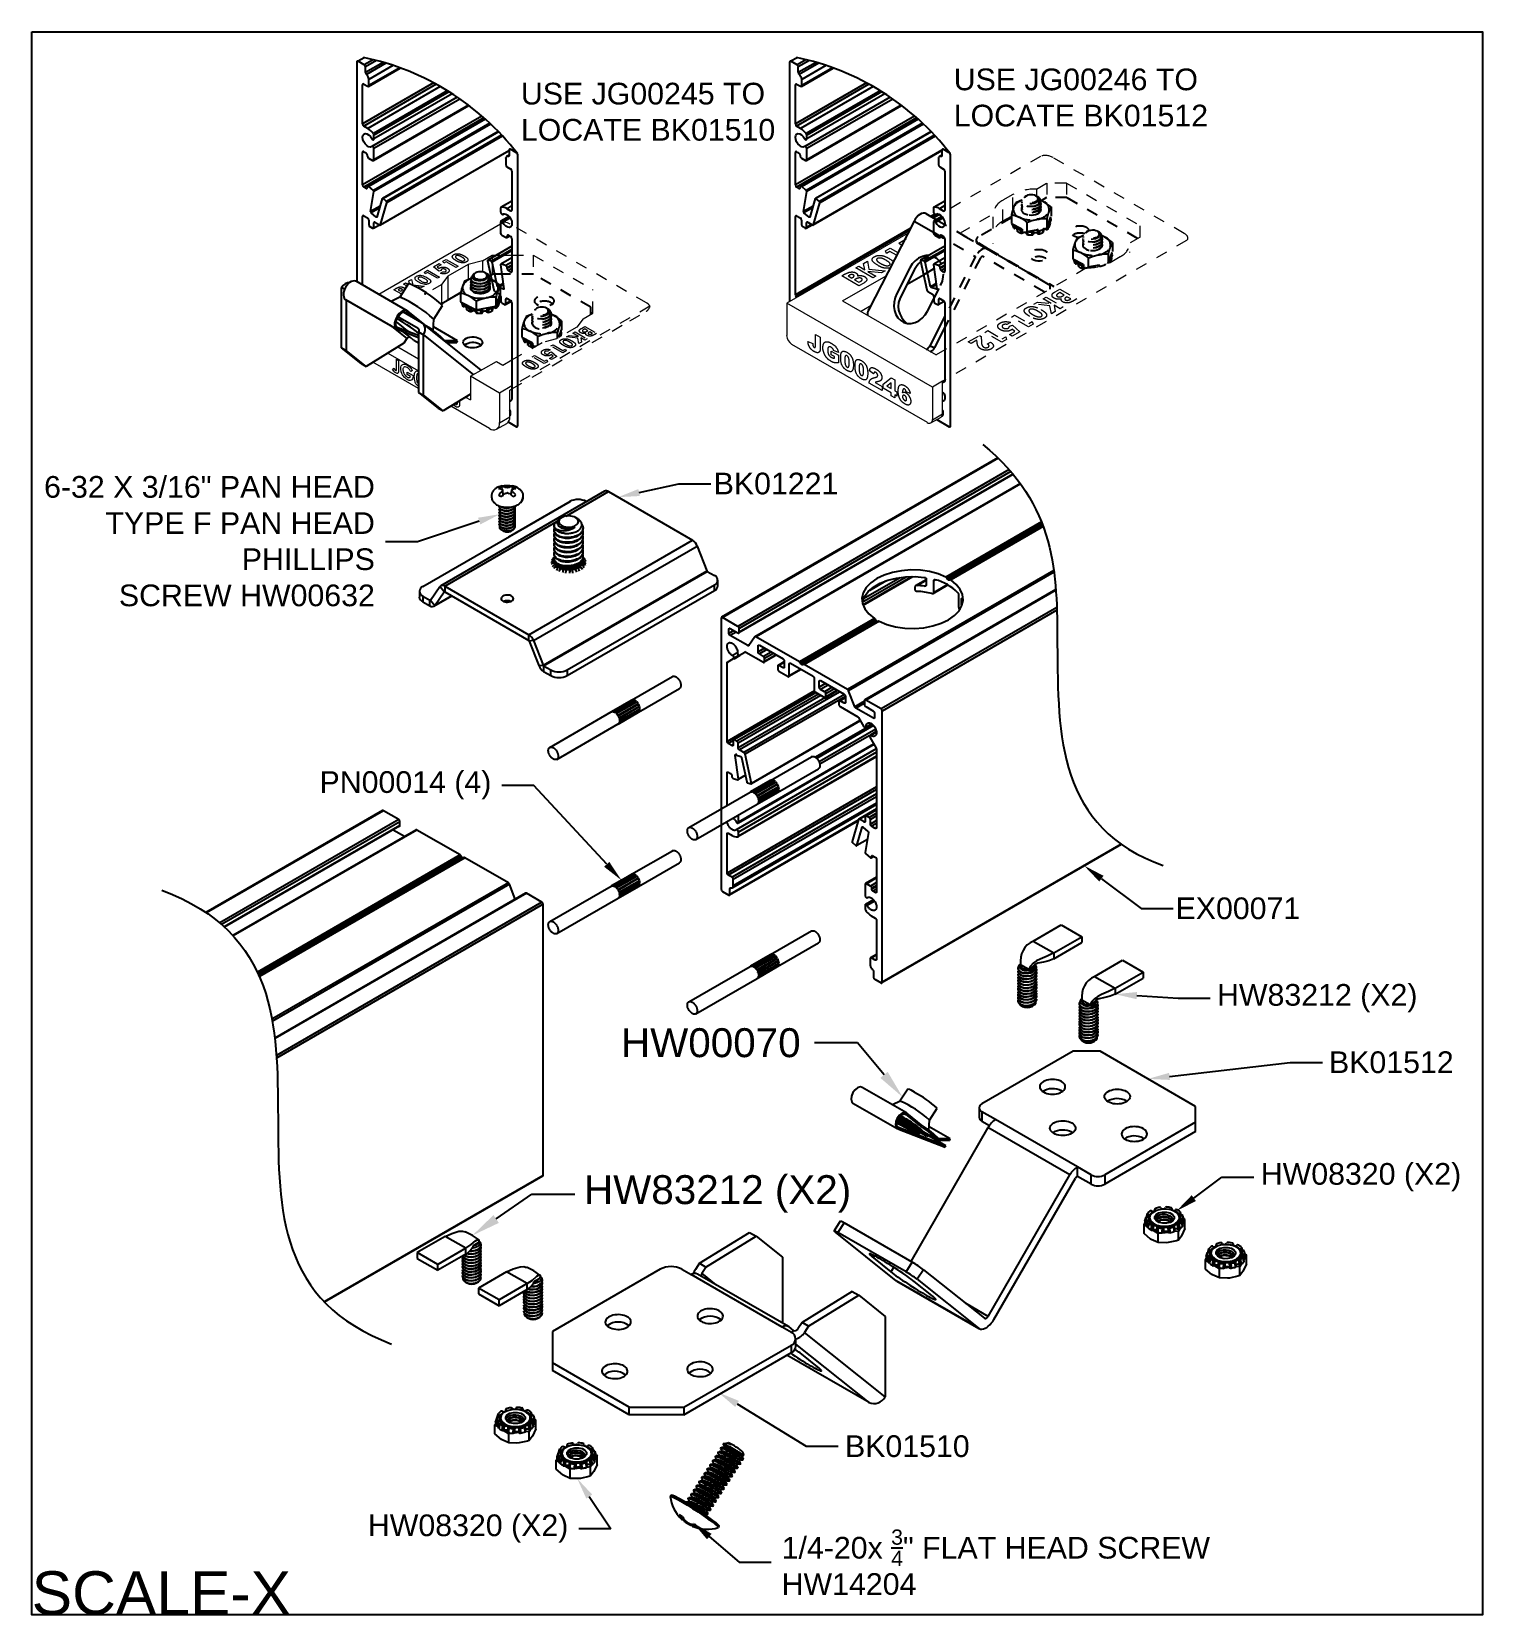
# Model space of a CAD drawing. Extents: x 0 to 12.5, y -13.7 to 0.
import ezdxf
from ezdxf import colors
from ezdxf.entities.mleader import LeaderData, LeaderLine
from ezdxf.math import Vec2, Vec3

# ---------------------------------------------------------------- set-up
doc = ezdxf.new("R2010")
doc.units = 0
doc.header["$LTSCALE"] = 0.5
doc.header["$MEASUREMENT"] = 0
doc.linetypes.add('HIDDEN2', pattern=[0.1875, 0.125, -0.0625])
for name, color, linetype in [('Brackets', 181, 'CONTINUOUS'), ('Dimension', 10, 'CONTINUOUS'), ('FAB DWG', 221, 'CONTINUOUS'), ('Hardware', 242, 'CONTINUOUS'), ('Housing', 150, 'CONTINUOUS'), ('Mounting', 4, 'CONTINUOUS')]:
    doc.layers.add(name, color=color, linetype=linetype)
doc.layers.add('Jig', color=41, linetype='CONTINUOUS', lineweight=13)
doc.layers.add('Text-Unprinted', color=131, linetype='CONTINUOUS', plot=False)
doc.styles.add('LSAD_Standard', font='arial.ttf')
doc.styles.get("Standard").update_dxf_attribs({"font": 'arial.ttf'})

msp = doc.modelspace()

# ---------------------------------------------------------------- texts
at = {"layer": 'FAB DWG', "ltscale": 0.5, "transparency": 16777216, "char_height": 0.18751, "attachment_point": 4}
for s, insert in [('\\A1;USE JG00246 TO\\PLOCATE BK01512', (7.969, -0.57)), ('\\A1;USE JG00245 TO\\PLOCATE BK01510', (4.228, -0.693))]:
    msp.add_mtext_dynamic_manual_height_columns(s, width=5.87359, gutter_width=0.469, heights=[0], dxfattribs=dict(at, insert=insert))
at = {"layer": 'Text-Unprinted', "ltscale": 0.5, "transparency": 16777216, "style": 'LSAD_Standard'}
msp.add_attdef('SCALE-X', (0, -13.68), 'XEffectiveScaleFactor', height=0.375, dxfattribs=at)

# ---------------------------------------------------------------- linework, layer by layer
at = {"layer": 'Brackets', "linetype": 'HIDDEN2', "transparency": 16777216}
for p, q in [((8.772, -1.434), (8.725, -1.461)), ((8.948, -1.434), (8.772, -1.434)), ((8.948, -1.434), (9.56, -1.787)), ((7.819, -1.625), (8.259, -1.879)), ((8.468, -1.609), (8.182, -1.774)), ((7.794, -1.734), (8.157, -1.943)), ((8.054, -1.76), (8.258, -1.878)), ((8.163, -1.8), (8.163, -1.823)), ((8.182, -1.825), (8.27, -1.877)), ((8.182, -1.825), (8.182, -1.834)), ((8.258, -1.878), (8.789, -2.184)), ((8.789, -2.184), (8.259, -1.879)), ((8.27, -1.877), (8.8, -2.183)), ((8.157, -1.943), (7.893, -2.459)), ((8.197, -1.959), (7.893, -2.554)), ((8.751, -2.249), (8.222, -1.943)), ((4.337, -2.095), (4.065, -2.095)), ((4.834, -2.382), (4.337, -2.095)), ((8.8, -2.183), (8.8, -2.225)), ((8.837, -2.204), (8.8, -2.183)), ((4.834, -2.443), (4.834, -2.382))]:
    msp.add_line(p, q, dxfattribs=at)
at = {"layer": 'Brackets', "linetype": 'Continuous', "transparency": 16777216}
for p, q in [((7.626, -1.637), (7.232, -2.408)), ((7.626, -1.637), (7.794, -1.734)), ((7.729, -1.572), (7.819, -1.625)), ((3.954, -2.112), (3.983, -2.095)), ((4.065, -2.095), (3.983, -2.095)), ((2.705, -2.226), (2.679, -2.211)), ((2.679, -2.733), (2.679, -2.211)), ((2.721, -2.758), (2.721, -2.319)), ((3.54, -2.351), (3.708, -2.254)), ((3.372, -2.516), (3.213, -2.424)), ((7.232, -2.408), (7.239, -2.394)), ((7.893, -2.459), (7.762, -2.714)), ((3.34, -2.566), (3.165, -2.465)), ((3.34, -2.566), (3.343, -2.569)), ((3.344, -2.595), (3.386, -2.62)), ((3.344, -2.595), (3.344, -3.117)), ((3.886, -2.925), (3.379, -2.52)), ((7.893, -2.554), (7.803, -2.73)), ((7.893, -2.554), (7.803, -2.73)), ((2.679, -2.733), (2.721, -2.758)), ((2.849, -2.869), (2.679, -2.733)), ((3.386, -2.62), (3.817, -2.964)), ((3.386, -3.142), (3.386, -2.62)), ((7.762, -2.714), (7.803, -2.73)), ((2.891, -2.894), (2.721, -2.758)), ((3.344, -3.117), (3.386, -3.142)), ((3.344, -3.117), (3.514, -3.253)), ((3.556, -3.278), (3.386, -3.142)), ((3.793, -3.132), (3.556, -3.278)), ((3.514, -3.253), (3.556, -3.278))]:
    msp.add_line(p, q, dxfattribs=at)
at = {"layer": 'Brackets', "linetype": 'Continuous', "lineweight": 25, "transparency": 16777216}
for p, q in [((7.591, -2.04), (7.477, -2.262)), ((7.631, -2.056), (7.517, -2.278)), ((7.742, -2.415), (7.797, -2.308))]:
    msp.add_line(p, q, dxfattribs=at)
at = {"layer": 'Brackets', "linetype": 'HIDDEN2', "lineweight": 25, "transparency": 16777216}
msp.add_line((7.797, -2.308), (7.856, -2.193), dxfattribs=at)
at = {"layer": 'Brackets', "transparency": 16777216}
for p, q in [((3.097, -2.536), (3.243, -2.652)), ((3.149, -2.508), (3.197, -2.546)), ((3.273, -2.642), (3.207, -2.59)), ((3.217, -2.693), (2.891, -2.894)), ((3.243, -2.652), (3.217, -2.693)), ((3.301, -2.665), (3.273, -2.642)), ((3.301, -2.665), (3.304, -2.667)), ((3.304, -2.667), (3.344, -2.69)), ((2.849, -2.869), (2.891, -2.894))]:
    msp.add_line(p, q, dxfattribs=at)
at = {"layer": 'Brackets', "linetype": 'Continuous', "transparency": 16777216, "flags": 128}
for points in [[(7.729, -1.572), (7.718, -1.568), (7.705, -1.568), (7.691, -1.572), (7.677, -1.579), (7.662, -1.59), (7.649, -1.603), (7.637, -1.619), (7.626, -1.637)], [(3.871, -2.652), (3.882, -2.66), (3.89, -2.669), (3.894, -2.679), (3.895, -2.689), (3.891, -2.7), (3.884, -2.709), (3.874, -2.718), (3.861, -2.724), (3.845, -2.73), (3.828, -2.733), (3.81, -2.733), (3.792, -2.732), (3.775, -2.728), (3.76, -2.723), (3.747, -2.716), (3.738, -2.707), (3.732, -2.697), (3.729, -2.687), (3.731, -2.676), (3.736, -2.667), (3.745, -2.658), (3.757, -2.65), (3.771, -2.644), (3.788, -2.64), (3.805, -2.638), (3.823, -2.638), (3.841, -2.641), (3.857, -2.645), (3.871, -2.652)], [(3.871, -2.7), (3.882, -2.709), (3.884, -2.71)]]:
    msp.add_lwpolyline(points, dxfattribs=at)
at = {"layer": 'Brackets', "linetype": 'HIDDEN2', "transparency": 16777216, "flags": 128}
for points in [[(9.118, -1.693), (9.103, -1.687), (9.086, -1.682), (9.068, -1.68), (9.05, -1.68), (9.031, -1.682), (9.015, -1.687), (9, -1.693), (8.989, -1.702), (8.98, -1.711), (8.976, -1.722), (8.976, -1.733), (8.98, -1.743), (8.989, -1.753), (9, -1.761), (9.015, -1.768), (9.031, -1.773), (9.05, -1.775), (9.059, -1.775)], [(8.259, -1.879), (8.248, -1.875), (8.235, -1.874), (8.221, -1.878), (8.207, -1.885), (8.193, -1.896), (8.179, -1.91), (8.167, -1.925), (8.157, -1.943)], [(8.764, -1.898), (8.749, -1.891), (8.733, -1.886), (8.715, -1.884), (8.696, -1.884), (8.678, -1.886), (8.661, -1.891), (8.647, -1.898), (8.635, -1.906), (8.627, -1.916), (8.623, -1.926), (8.623, -1.937), (8.627, -1.947), (8.635, -1.957), (8.647, -1.965), (8.661, -1.972), (8.678, -1.977), (8.696, -1.979), (8.715, -1.979), (8.733, -1.977), (8.749, -1.972), (8.764, -1.965), (8.776, -1.957), (8.784, -1.947), (8.788, -1.937), (8.788, -1.926), (8.784, -1.916), (8.776, -1.906), (8.764, -1.898)], [(8.222, -1.943), (8.219, -1.942), (8.216, -1.942), (8.213, -1.943), (8.209, -1.945), (8.206, -1.948), (8.203, -1.951), (8.2, -1.955), (8.197, -1.959)], [(4.49, -2.294), (4.501, -2.302), (4.509, -2.312), (4.513, -2.322), (4.514, -2.332), (4.51, -2.342), (4.503, -2.352), (4.493, -2.36), (4.479, -2.367), (4.464, -2.372), (4.447, -2.375), (4.429, -2.376), (4.411, -2.375), (4.394, -2.371), (4.379, -2.366), (4.366, -2.358), (4.357, -2.349), (4.35, -2.34), (4.348, -2.329), (4.349, -2.319), (4.355, -2.309), (4.363, -2.3), (4.375, -2.292), (4.39, -2.286), (4.407, -2.282), (4.424, -2.28), (4.442, -2.281), (4.459, -2.283), (4.476, -2.288), (4.49, -2.294)], [(4.49, -2.343), (4.501, -2.351), (4.502, -2.353)]]:
    msp.add_lwpolyline(points, dxfattribs=at)
at = {"layer": 'Brackets', "linetype": 'Continuous', "lineweight": 25, "transparency": 16777216, "flags": 128}
for points in [[(7.753, -1.935), (7.731, -1.934), (7.698, -1.942), (7.666, -1.957), (7.637, -1.979), (7.611, -2.007), (7.591, -2.04)], [(7.477, -2.262), (7.462, -2.298), (7.454, -2.337), (7.452, -2.375), (7.457, -2.411), (7.469, -2.445), (7.487, -2.473), (7.511, -2.496), (7.539, -2.512), (7.569, -2.521), (7.602, -2.521), (7.635, -2.514), (7.667, -2.499), (7.696, -2.476), (7.721, -2.448), (7.742, -2.415)]]:
    msp.add_lwpolyline(points, dxfattribs=at)
at = {"layer": 'Brackets', "linetype": 'HIDDEN2', "lineweight": 25, "transparency": 16777216, "flags": 128}
msp.add_lwpolyline([(7.856, -2.193), (7.871, -2.157), (7.879, -2.119), (7.88, -2.081), (7.875, -2.044), (7.863, -2.011), (7.845, -1.982), (7.822, -1.959), (7.794, -1.943), (7.763, -1.935), (7.753, -1.935)], dxfattribs=at)
at = {"layer": 'Brackets', "transparency": 16777216, "flags": 128}
msp.add_lwpolyline([(3.344, -2.605), (3.327, -2.592), (3.302, -2.574), (3.273, -2.554), (3.241, -2.532), (3.208, -2.511), (3.175, -2.491), (3.158, -2.48)], dxfattribs=at)
at = {"layer": 'Brackets', "linetype": 'HIDDEN2', "transparency": 16777216}
for centre, radius, start, end in [((8.191, -1.8), 0.0273, 110.806, 249.194), ((9.059, -1.863), 0.123, 70.0418, 121.5427), ((8.263, -1.867), 0.0119, 245.7156, 305.6315), ((8.705, -2.066), 0.122, 58.335, 121.665), ((8.793, -2.173), 0.0119, 245.7156, 305.6315), ((4.432, -2.447), 0.119, 61.0098, 127.3306)]:
    msp.add_arc(centre, radius, start, end, dxfattribs=at)
at = {"layer": 'Brackets', "linetype": 'Continuous', "lineweight": 25, "transparency": 16777216}
for centre, radius, start, end in [((7.791, -2.126), 0.175, 128.2819, 156.5747), ((7.672, -2.374), 0.182, 148.1816, 232.7832)]:
    msp.add_arc(centre, radius, start, end, dxfattribs=at)
at = {"layer": 'Brackets', "linetype": 'HIDDEN2', "lineweight": 25, "transparency": 16777216}
msp.add_arc((7.791, -2.126), 0.175, 83.5437, 128.2819, dxfattribs=at)
at = {"layer": 'Brackets', "linetype": 'Continuous', "transparency": 16777216}
for centre, radius, start, end in [((2.757, -2.258), 0.0912, 94.1341, 148.7426), ((7.284, -2.44), 0.061, 148.4763, 191.5358), ((3.328, -2.582), 0.0205, 321.2083, 53.9178), ((3.329, -2.574), 0.0725, 321.2083, 53.9178), ((3.813, -2.805), 0.119, 61.0098, 127.3306), ((7.711, -2.695), 0.0543, 291.6424, 338.7961), ((7.751, -2.71), 0.0554, 282.9973, 338.2675)]:
    msp.add_arc(centre, radius, start, end, dxfattribs=at)
at = {"layer": 'Brackets', "transparency": 16777216}
for centre, radius, start, end in [((4.343, -1.044), 1.89, 232.6418, 235.2847), ((3.263, -2.663), 0.0231, 66.4062, 151.5285)]:
    msp.add_arc(centre, radius, start, end, dxfattribs=at)
at = {"layer": 'Dimension', "transparency": 16777216}
for centre in [(2.406, -2.442), (6.147, -2.442)]:
    msp.add_arc(centre, 2.267, 37.756, 78.2279, dxfattribs=at)
msp.add_open_spline([(8.221, -3.568), (8.86, -4.088), (8.865, -5.485), (8.871, -6.882), (9.78, -7.207)], degree=3, knots=[0.24279, 0.24279, 0.24279, 0.24279, 1, 2, 2, 2, 2], dxfattribs=at)
msp.add_open_spline([(1.126, -7.419), (2.123, -7.796), (2.129, -9.386), (2.135, -10.976), (3.111, -11.341)], degree=3, dxfattribs=at)
at = {"layer": 'Hardware', "linetype": 'HIDDEN2', "transparency": 16777216}
for p, q in [((8.557, -1.471), (8.557, -1.475)), ((8.557, -1.497), (8.557, -1.5)), ((8.598, -1.419), (8.587, -1.425)), ((8.682, -1.42), (8.68, -1.419)), ((8.695, -1.427), (8.683, -1.421)), ((8.701, -1.449), (8.701, -1.446)), ((8.721, -1.487), (8.721, -1.484)), ((8.468, -1.58), (8.468, -1.658)), ((8.557, -1.522), (8.557, -1.526)), ((8.721, -1.538), (8.716, -1.555)), ((8.721, -1.513), (8.721, -1.51)), ((8.721, -1.538), (8.721, -1.535)), ((8.773, -1.695), (8.81, -1.593)), ((8.773, -1.617), (8.773, -1.695)), ((8.795, -1.646), (8.798, -1.63)), ((8.798, -1.63), (8.801, -1.622)), ((8.798, -1.626), (8.798, -1.63)), ((8.801, -1.622), (8.8, -1.622)), ((8.807, -1.626), (8.8, -1.648)), ((8.807, -1.627), (8.81, -1.62)), ((8.81, -1.515), (8.81, -1.593)), ((8.468, -1.658), (8.602, -1.727)), ((8.474, -1.661), (8.481, -1.681)), ((8.477, -1.662), (8.478, -1.665)), ((8.48, -1.672), (8.478, -1.665)), ((8.489, -1.696), (8.48, -1.672)), ((8.493, -1.671), (8.493, -1.673)), ((8.493, -1.671), (8.493, -1.673)), ((8.493, -1.673), (8.499, -1.699)), ((8.51, -1.694), (8.512, -1.701)), ((8.513, -1.687), (8.515, -1.685)), ((8.513, -1.697), (8.515, -1.704)), ((8.515, -1.685), (8.517, -1.683)), ((8.515, -1.704), (8.52, -1.726)), ((8.546, -1.719), (8.544, -1.713)), ((8.551, -1.741), (8.546, -1.719)), ((8.56, -1.707), (8.558, -1.709)), ((8.558, -1.709), (8.56, -1.715)), ((8.561, -1.706), (8.56, -1.707)), ((8.56, -1.707), (8.56, -1.715)), ((8.56, -1.715), (8.563, -1.739)), ((8.598, -1.725), (8.598, -1.727)), ((8.599, -1.747), (8.599, -1.745)), ((8.602, -1.649), (8.602, -1.727)), ((8.602, -1.727), (8.773, -1.695)), ((8.604, -1.727), (8.605, -1.727)), ((8.605, -1.727), (8.606, -1.733)), ((8.606, -1.733), (8.607, -1.754)), ((8.647, -1.735), (8.647, -1.729)), ((8.647, -1.756), (8.647, -1.735)), ((8.656, -1.719), (8.656, -1.721)), ((8.656, -1.728), (8.656, -1.722)), ((8.656, -1.727), (8.656, -1.75)), ((8.694, -1.745), (8.697, -1.721)), ((8.697, -1.713), (8.697, -1.721)), ((8.697, -1.715), (8.697, -1.713)), ((8.697, -1.721), (8.697, -1.715)), ((8.71, -1.726), (8.706, -1.748)), ((8.711, -1.72), (8.71, -1.726)), ((8.74, -1.736), (8.745, -1.714)), ((8.745, -1.714), (8.746, -1.707)), ((8.748, -1.71), (8.75, -1.703)), ((8.768, -1.71), (8.771, -1.695)), ((8.787, -1.685), (8.779, -1.709)), ((8.789, -1.678), (8.787, -1.685)), ((8.794, -1.688), (8.802, -1.663)), ((8.795, -1.646), (8.797, -1.647)), ((8.802, -1.663), (8.805, -1.656)), ((8.802, -1.663), (8.805, -1.656)), ((8.802, -1.663), (8.802, -1.663)), ((9.087, -1.778), (9.087, -1.781)), ((9.128, -1.725), (9.117, -1.731)), ((9.213, -1.726), (9.211, -1.725)), ((9.225, -1.734), (9.214, -1.727)), ((9.231, -1.755), (9.231, -1.752)), ((8.998, -1.886), (8.998, -1.964)), ((9.087, -1.803), (9.087, -1.806)), ((9.087, -1.829), (9.087, -1.832)), ((9.251, -1.845), (9.246, -1.861)), ((9.251, -1.794), (9.251, -1.791)), ((9.251, -1.819), (9.251, -1.816)), ((9.251, -1.845), (9.251, -1.842)), ((9.304, -2.001), (9.341, -1.899)), ((9.341, -1.821), (9.341, -1.899)), ((8.998, -1.964), (9.132, -2.033)), ((9.005, -1.968), (9.011, -1.987)), ((9.007, -1.969), (9.008, -1.971)), ((9.011, -1.978), (9.008, -1.971)), ((9.019, -2.003), (9.011, -1.978)), ((9.023, -1.977), (9.024, -1.979)), ((9.024, -1.977), (9.024, -1.979)), ((9.024, -1.979), (9.03, -2.005)), ((9.04, -2), (9.042, -2.007)), ((9.043, -2.003), (9.045, -2.01)), ((9.044, -1.993), (9.046, -1.992)), ((9.045, -2.01), (9.051, -2.033)), ((9.046, -1.992), (9.048, -1.99)), ((9.076, -2.025), (9.075, -2.019)), ((9.081, -2.047), (9.076, -2.025)), ((9.09, -2.013), (9.089, -2.015)), ((9.089, -2.015), (9.09, -2.021)), ((9.091, -2.012), (9.09, -2.013)), ((9.09, -2.013), (9.09, -2.021)), ((9.09, -2.021), (9.094, -2.045)), ((9.128, -2.031), (9.128, -2.033)), ((9.132, -1.956), (9.132, -2.033)), ((9.132, -2.033), (9.304, -2.001)), ((9.134, -2.033), (9.136, -2.033)), ((9.136, -2.033), (9.136, -2.04)), ((9.136, -2.04), (9.136, -2.042)), ((9.177, -2.039), (9.177, -2.035)), ((9.186, -2.025), (9.187, -2.027)), ((9.186, -2.034), (9.187, -2.028)), ((9.186, -2.033), (9.186, -2.038)), ((9.227, -2.019), (9.227, -2.027)), ((9.228, -2.021), (9.227, -2.019)), ((9.227, -2.027), (9.228, -2.021)), ((9.227, -2.03), (9.227, -2.027)), ((9.276, -2.014), (9.277, -2.014)), ((9.279, -2.013), (9.28, -2.01)), ((9.301, -2.004), (9.301, -2.001)), ((9.304, -1.923), (9.304, -2.001)), ((9.317, -1.991), (9.315, -1.997)), ((9.319, -1.985), (9.317, -1.991)), ((9.325, -1.952), (9.329, -1.936)), ((9.325, -1.952), (9.328, -1.953)), ((9.325, -1.991), (9.333, -1.97)), ((9.329, -1.936), (9.331, -1.929)), ((9.329, -1.933), (9.329, -1.936)), ((9.331, -1.929), (9.33, -1.929)), ((9.338, -1.932), (9.331, -1.954)), ((9.333, -1.969), (9.335, -1.962)), ((9.333, -1.97), (9.335, -1.962)), ((9.333, -1.97), (9.333, -1.969)), ((9.338, -1.934), (9.34, -1.926)), ((4.327, -2.443), (4.327, -2.446)), ((4.367, -2.39), (4.356, -2.397)), ((4.452, -2.392), (4.45, -2.39)), ((4.465, -2.399), (4.453, -2.392)), ((4.47, -2.421), (4.47, -2.418)), ((4.491, -2.459), (4.491, -2.456)), ((4.237, -2.564), (4.237, -2.641)), ((4.327, -2.469), (4.327, -2.472)), ((4.327, -2.494), (4.327, -2.497)), ((4.327, -2.52), (4.327, -2.522)), ((4.345, -2.552), (4.35, -2.555)), ((4.358, -2.559), (4.352, -2.553)), ((4.491, -2.485), (4.491, -2.481)), ((4.491, -2.51), (4.491, -2.507)), ((4.556, -2.644), (4.58, -2.576)), ((4.58, -2.499), (4.58, -2.576)), ((4.237, -2.641), (4.37, -2.71)), ((4.244, -2.645), (4.251, -2.665)), ((4.246, -2.646), (4.248, -2.649)), ((4.25, -2.655), (4.248, -2.649)), ((4.258, -2.68), (4.25, -2.655)), ((4.263, -2.654), (4.263, -2.657)), ((4.263, -2.655), (4.263, -2.657)), ((4.263, -2.657), (4.269, -2.682)), ((4.28, -2.678), (4.282, -2.684)), ((4.282, -2.681), (4.284, -2.687)), ((4.283, -2.67), (4.285, -2.669)), ((4.284, -2.687), (4.29, -2.71)), ((4.285, -2.669), (4.287, -2.667)), ((4.315, -2.703), (4.314, -2.696)), ((4.321, -2.725), (4.315, -2.703)), ((4.329, -2.691), (4.328, -2.693)), ((4.328, -2.693), (4.329, -2.699)), ((4.33, -2.69), (4.329, -2.691)), ((4.329, -2.691), (4.329, -2.699)), ((4.329, -2.699), (4.333, -2.723)), ((4.367, -2.709), (4.368, -2.71)), ((4.372, -2.633), (4.372, -2.71)), ((4.543, -2.601), (4.543, -2.651)), ((4.565, -2.63), (4.568, -2.614)), ((4.565, -2.63), (4.567, -2.631)), ((4.568, -2.614), (4.57, -2.606)), ((4.568, -2.61), (4.568, -2.614)), ((4.57, -2.606), (4.569, -2.606)), ((4.577, -2.61), (4.57, -2.632)), ((4.577, -2.611), (4.579, -2.604))]:
    msp.add_line(p, q, dxfattribs=at)
at = {"layer": 'Hardware', "linetype": 'Continuous', "transparency": 16777216}
for p, q in [((3.246, -2.413), (2.804, -2.157)), ((3.258, -2.176), (3.182, -2.294)), ((3.796, -2.137), (3.796, -2.14)), ((3.796, -2.162), (3.796, -2.165)), ((3.796, -2.188), (3.796, -2.191)), ((3.837, -2.084), (3.826, -2.09)), ((3.922, -2.085), (3.92, -2.084)), ((3.935, -2.093), (3.923, -2.086)), ((3.94, -2.114), (3.94, -2.111)), ((3.96, -2.153), (3.96, -2.15)), ((3.96, -2.178), (3.96, -2.175)), ((2.713, -2.314), (3.155, -2.57)), ((3.182, -2.294), (3.107, -2.332)), ((3.707, -2.257), (3.707, -2.335)), ((3.796, -2.213), (3.796, -2.216)), ((3.815, -2.246), (3.819, -2.249)), ((3.827, -2.253), (3.821, -2.247)), ((3.96, -2.204), (3.96, -2.201)), ((4.013, -2.372), (4.05, -2.27)), ((4.013, -2.294), (4.013, -2.372)), ((4.034, -2.323), (4.038, -2.308)), ((4.034, -2.323), (4.037, -2.324)), ((4.038, -2.308), (4.04, -2.3)), ((4.038, -2.304), (4.038, -2.308)), ((4.04, -2.3), (4.039, -2.3)), ((4.047, -2.303), (4.04, -2.326)), ((4.047, -2.305), (4.049, -2.297)), ((4.05, -2.192), (4.05, -2.27)), ((3.242, -2.428), (3.235, -2.424)), ((3.242, -2.428), (3.298, -2.473)), ((3.412, -2.544), (3.25, -2.415)), ((3.476, -2.484), (3.552, -2.366)), ((3.707, -2.335), (3.841, -2.405)), ((3.714, -2.339), (3.72, -2.359)), ((3.716, -2.34), (3.718, -2.342)), ((3.72, -2.349), (3.718, -2.342)), ((3.728, -2.374), (3.72, -2.349)), ((3.732, -2.348), (3.733, -2.35)), ((3.733, -2.349), (3.733, -2.35)), ((3.733, -2.35), (3.739, -2.376)), ((3.75, -2.371), (3.751, -2.378)), ((3.752, -2.375), (3.754, -2.381)), ((3.753, -2.364), (3.755, -2.363)), ((3.754, -2.381), (3.76, -2.404)), ((3.755, -2.363), (3.757, -2.361)), ((3.785, -2.396), (3.784, -2.39)), ((3.79, -2.419), (3.785, -2.396)), ((3.799, -2.384), (3.798, -2.386)), ((3.798, -2.386), (3.799, -2.392)), ((3.8, -2.383), (3.799, -2.384)), ((3.799, -2.384), (3.799, -2.392)), ((3.799, -2.392), (3.803, -2.416)), ((3.837, -2.402), (3.837, -2.404)), ((3.838, -2.425), (3.838, -2.422)), ((3.841, -2.327), (3.841, -2.405)), ((3.841, -2.405), (4.013, -2.372)), ((3.843, -2.404), (3.845, -2.405)), ((3.845, -2.405), (3.845, -2.411)), ((3.845, -2.411), (3.846, -2.432)), ((3.886, -2.412), (3.886, -2.406)), ((3.886, -2.434), (3.886, -2.412)), ((3.896, -2.396), (3.896, -2.398)), ((3.896, -2.405), (3.896, -2.399)), ((3.896, -2.404), (3.896, -2.427)), ((3.933, -2.422), (3.936, -2.398)), ((3.936, -2.39), (3.936, -2.398)), ((3.937, -2.392), (3.936, -2.39)), ((3.936, -2.398), (3.937, -2.392)), ((3.949, -2.404), (3.945, -2.425)), ((3.95, -2.397), (3.949, -2.404)), ((3.979, -2.413), (3.984, -2.391)), ((3.984, -2.391), (3.986, -2.385)), ((3.988, -2.387), (3.989, -2.381)), ((4.007, -2.388), (4.01, -2.373)), ((4.026, -2.363), (4.018, -2.387)), ((4.028, -2.356), (4.026, -2.363)), ((4.034, -2.365), (4.042, -2.341)), ((4.042, -2.34), (4.044, -2.333)), ((4.042, -2.341), (4.044, -2.334)), ((4.042, -2.341), (4.042, -2.34)), ((3.166, -2.558), (3.16, -2.554)), ((3.16, -2.572), (3.344, -2.643)), ((3.344, -2.627), (3.166, -2.558)), ((3.411, -2.546), (3.412, -2.544)), ((3.471, -2.587), (3.476, -2.484)), ((3.681, -2.672), (3.473, -2.552)), ((3.57, -2.673), (3.571, -2.671)), ((3.681, -2.672), (3.571, -2.671)), ((3.585, -2.685), (3.676, -2.686)), ((3.676, -2.686), (3.681, -2.672)), ((8.657, -7.859), (8.899, -7.719)), ((8.899, -7.719), (9.076, -7.821)), ((8.657, -7.859), (8.834, -7.961)), ((8.834, -7.961), (9.076, -7.821)), ((8.834, -8.012), (9.076, -7.872)), ((9.076, -7.821), (9.076, -7.872)), ((8.547, -8.06), (8.617, -8.101)), ((8.834, -7.961), (8.834, -8.012)), ((9.187, -8.165), (9.429, -8.025)), ((9.429, -8.025), (9.606, -8.127)), ((8.522, -8.093), (8.522, -8.097)), ((8.522, -8.119), (8.522, -8.122)), ((8.522, -8.144), (8.522, -8.148)), ((8.522, -8.17), (8.522, -8.173)), ((8.522, -8.195), (8.522, -8.199)), ((8.617, -8.101), (8.661, -8.075)), ((8.686, -8.109), (8.686, -8.106)), ((8.686, -8.135), (8.686, -8.132)), ((8.686, -8.16), (8.686, -8.157)), ((8.686, -8.186), (8.686, -8.183)), ((8.686, -8.211), (8.686, -8.208)), ((9.187, -8.165), (9.364, -8.267)), ((9.364, -8.267), (9.606, -8.127)), ((9.364, -8.318), (9.606, -8.178)), ((9.606, -8.127), (9.606, -8.178)), ((8.522, -8.221), (8.522, -8.224)), ((8.522, -8.246), (8.522, -8.25)), ((8.522, -8.272), (8.522, -8.275)), ((8.522, -8.297), (8.522, -8.301)), ((8.522, -8.323), (8.522, -8.326)), ((8.686, -8.237), (8.686, -8.234)), ((8.686, -8.262), (8.686, -8.259)), ((8.686, -8.288), (8.686, -8.285)), ((8.686, -8.313), (8.686, -8.31)), ((8.686, -8.339), (8.686, -8.336)), ((9.364, -8.267), (9.364, -8.318)), ((8.522, -8.348), (8.522, -8.352)), ((8.555, -8.419), (8.563, -8.423)), ((8.645, -8.423), (8.656, -8.417)), ((8.686, -8.364), (8.686, -8.361)), ((9.052, -8.399), (9.052, -8.403)), ((9.052, -8.425), (9.052, -8.428)), ((9.052, -8.45), (9.052, -8.454)), ((9.052, -8.476), (9.052, -8.479)), ((9.077, -8.366), (9.147, -8.407)), ((9.147, -8.407), (9.191, -8.381)), ((9.216, -8.415), (9.216, -8.412)), ((9.216, -8.441), (9.216, -8.438)), ((9.216, -8.466), (9.216, -8.463)), ((9.052, -8.501), (9.052, -8.505)), ((9.052, -8.527), (9.052, -8.53)), ((9.052, -8.552), (9.052, -8.556)), ((9.052, -8.578), (9.052, -8.581)), ((9.052, -8.603), (9.052, -8.607)), ((9.216, -8.492), (9.216, -8.489)), ((9.216, -8.517), (9.216, -8.514)), ((9.216, -8.543), (9.216, -8.54)), ((9.216, -8.568), (9.216, -8.565)), ((9.216, -8.594), (9.216, -8.591)), ((9.216, -8.619), (9.216, -8.616)), ((9.052, -8.629), (9.052, -8.632)), ((9.052, -8.654), (9.052, -8.658)), ((9.085, -8.725), (9.093, -8.729)), ((9.175, -8.729), (9.186, -8.723)), ((9.216, -8.645), (9.216, -8.642)), ((9.216, -8.67), (9.216, -8.667)), ((9.63, -10.245), (9.622, -10.271)), ((9.637, -10.236), (9.635, -10.241)), ((9.637, -10.234), (9.645, -10.211)), ((9.648, -10.219), (9.643, -10.241)), ((9.662, -10.249), (9.662, -10.254)), ((9.665, -10.269), (9.662, -10.254)), ((9.707, -10.177), (9.706, -10.187)), ((9.855, -10.175), (9.855, -10.17)), ((9.92, -10.254), (9.92, -10.249)), ((9.928, -10.228), (9.925, -10.207)), ((9.926, -10.198), (9.932, -10.221)), ((9.935, -10.228), (9.934, -10.224)), ((9.949, -10.287), (9.944, -10.261)), ((9.955, -10.251), (9.949, -10.232)), ((9.952, -10.254), (9.96, -10.28)), ((9.96, -10.264), (9.955, -10.251)), ((9.958, -10.26), (9.967, -10.266)), ((9.615, -10.309), (9.621, -10.297)), ((9.615, -10.387), (9.615, -10.309)), ((9.647, -10.33), (9.615, -10.309)), ((9.622, -10.271), (9.619, -10.278)), ((9.619, -10.278), (9.62, -10.277)), ((9.622, -10.27), (9.62, -10.277)), ((9.622, -10.271), (9.622, -10.27)), ((9.623, -10.302), (9.625, -10.294)), ((9.625, -10.294), (9.634, -10.268)), ((9.637, -10.301), (9.635, -10.309)), ((9.635, -10.309), (9.637, -10.309)), ((9.643, -10.274), (9.637, -10.301)), ((9.637, -10.309), (9.637, -10.301)), ((9.648, -10.326), (9.646, -10.334)), ((9.655, -10.296), (9.648, -10.326)), ((9.648, -10.326), (9.648, -10.326)), ((9.65, -10.329), (9.648, -10.337)), ((9.656, -10.3), (9.65, -10.329)), ((9.675, -10.356), (9.676, -10.347)), ((9.676, -10.347), (9.682, -10.318)), ((9.69, -10.349), (9.689, -10.357)), ((9.689, -10.357), (9.69, -10.357)), ((9.695, -10.32), (9.69, -10.349)), ((9.69, -10.357), (9.69, -10.349)), ((9.735, -10.386), (9.69, -10.357)), ((9.725, -10.363), (9.724, -10.371)), ((9.726, -10.361), (9.727, -10.331)), ((9.732, -10.367), (9.731, -10.376)), ((9.734, -10.336), (9.732, -10.367)), ((9.824, -10.376), (9.735, -10.386)), ((9.735, -10.464), (9.735, -10.386)), ((9.771, -10.372), (9.773, -10.341)), ((9.771, -10.381), (9.771, -10.372)), ((9.783, -10.339), (9.782, -10.369)), ((9.782, -10.377), (9.782, -10.369)), ((9.782, -10.369), (9.782, -10.378)), ((9.782, -10.378), (9.782, -10.377)), ((9.824, -10.367), (9.822, -10.338)), ((9.824, -10.376), (9.824, -10.367)), ((9.824, -10.376), (9.824, -10.367)), ((9.824, -10.376), (9.824, -10.376)), ((9.833, -10.339), (9.836, -10.37)), ((9.836, -10.37), (9.837, -10.378)), ((9.874, -10.361), (9.87, -10.33)), ((9.875, -10.369), (9.874, -10.361)), ((9.875, -10.325), (9.877, -10.355)), ((9.911, -10.365), (9.875, -10.369)), ((9.88, -10.365), (9.879, -10.356)), ((9.909, -10.339), (9.904, -10.311)), ((9.909, -10.347), (9.909, -10.339)), ((9.911, -10.348), (9.909, -10.339)), ((9.909, -10.347), (9.911, -10.348)), ((9.922, -10.346), (9.911, -10.365)), ((9.911, -10.443), (9.911, -10.365)), ((9.916, -10.307), (9.923, -10.336)), ((9.923, -10.336), (9.925, -10.345)), ((9.945, -10.316), (9.937, -10.288)), ((9.967, -10.344), (9.939, -10.405)), ((9.951, -10.295), (9.943, -10.309)), ((9.947, -10.324), (9.945, -10.316)), ((9.948, -10.321), (9.946, -10.313)), ((9.949, -10.295), (9.949, -10.287)), ((9.952, -10.295), (9.949, -10.287)), ((9.949, -10.295), (9.952, -10.295)), ((9.96, -10.28), (9.963, -10.287)), ((9.967, -10.266), (9.962, -10.275)), ((9.967, -10.344), (9.967, -10.266)), ((3.575, -10.411), (3.332, -10.551)), ((3.751, -10.513), (3.509, -10.653)), ((3.751, -10.513), (3.575, -10.411)), ((3.751, -10.564), (3.751, -10.513)), ((3.818, -10.49), (3.861, -10.465)), ((3.886, -10.486), (3.886, -10.483)), ((3.886, -10.511), (3.886, -10.508)), ((3.886, -10.537), (3.886, -10.534)), ((9.735, -10.464), (9.675, -10.437)), ((10.167, -10.54), (10.175, -10.517)), ((10.178, -10.525), (10.173, -10.547)), ((10.237, -10.483), (10.236, -10.493)), ((10.385, -10.48), (10.385, -10.476)), ((10.458, -10.534), (10.455, -10.513)), ((10.456, -10.504), (10.462, -10.527)), ((10.465, -10.534), (10.464, -10.53)), ((10.485, -10.557), (10.479, -10.538)), ((3.509, -10.653), (3.332, -10.551)), ((3.332, -10.551), (3.332, -10.602)), ((3.332, -10.602), (3.509, -10.704)), ((3.751, -10.564), (3.509, -10.704)), ((3.509, -10.704), (3.509, -10.653)), ((3.722, -10.597), (3.722, -10.601)), ((3.722, -10.623), (3.722, -10.626)), ((3.722, -10.648), (3.722, -10.652)), ((3.722, -10.674), (3.722, -10.677)), ((3.886, -10.562), (3.886, -10.559)), ((3.886, -10.588), (3.886, -10.585)), ((3.886, -10.613), (3.886, -10.61)), ((3.886, -10.639), (3.886, -10.636)), ((3.886, -10.664), (3.886, -10.661)), ((10.145, -10.615), (10.151, -10.603)), ((10.177, -10.636), (10.145, -10.615)), ((10.145, -10.693), (10.145, -10.615)), ((10.152, -10.577), (10.149, -10.584)), ((10.149, -10.584), (10.15, -10.583)), ((10.152, -10.576), (10.15, -10.583)), ((10.16, -10.551), (10.152, -10.577)), ((10.152, -10.577), (10.152, -10.576)), ((10.153, -10.608), (10.155, -10.6)), ((10.155, -10.6), (10.164, -10.574)), ((10.167, -10.542), (10.165, -10.547)), ((10.167, -10.607), (10.165, -10.615)), ((10.165, -10.615), (10.167, -10.615)), ((10.173, -10.58), (10.167, -10.607)), ((10.167, -10.615), (10.167, -10.607)), ((10.178, -10.632), (10.176, -10.64)), ((10.185, -10.602), (10.178, -10.632)), ((10.178, -10.632), (10.178, -10.632)), ((10.18, -10.635), (10.178, -10.643)), ((10.187, -10.606), (10.18, -10.635)), ((10.192, -10.555), (10.192, -10.56)), ((10.195, -10.575), (10.192, -10.56)), ((10.205, -10.662), (10.206, -10.653)), ((10.206, -10.653), (10.212, -10.624)), ((10.22, -10.655), (10.219, -10.663)), ((10.219, -10.663), (10.22, -10.663)), ((10.225, -10.626), (10.22, -10.655)), ((10.22, -10.663), (10.22, -10.655)), ((10.265, -10.692), (10.22, -10.663)), ((10.255, -10.669), (10.254, -10.677)), ((10.256, -10.667), (10.257, -10.637)), ((10.262, -10.673), (10.261, -10.682)), ((10.264, -10.642), (10.262, -10.673)), ((10.301, -10.678), (10.303, -10.647)), ((10.313, -10.645), (10.312, -10.675)), ((10.354, -10.673), (10.352, -10.643)), ((10.354, -10.681), (10.354, -10.673)), ((10.354, -10.682), (10.354, -10.673)), ((10.363, -10.645), (10.366, -10.675)), ((10.404, -10.667), (10.4, -10.636)), ((10.405, -10.675), (10.404, -10.667)), ((10.405, -10.631), (10.407, -10.661)), ((10.441, -10.671), (10.405, -10.675)), ((10.41, -10.671), (10.409, -10.662)), ((10.439, -10.645), (10.434, -10.617)), ((10.439, -10.653), (10.439, -10.645)), ((10.441, -10.654), (10.439, -10.645)), ((10.439, -10.653), (10.441, -10.654)), ((10.452, -10.652), (10.441, -10.671)), ((10.441, -10.749), (10.441, -10.671)), ((10.446, -10.613), (10.453, -10.642)), ((10.45, -10.56), (10.45, -10.555)), ((10.453, -10.642), (10.455, -10.651)), ((10.475, -10.622), (10.467, -10.594)), ((10.498, -10.65), (10.469, -10.711)), ((10.481, -10.601), (10.473, -10.615)), ((10.479, -10.593), (10.474, -10.567)), ((10.477, -10.63), (10.475, -10.622)), ((10.478, -10.627), (10.476, -10.619)), ((10.479, -10.601), (10.479, -10.593)), ((10.482, -10.601), (10.479, -10.593)), ((10.479, -10.601), (10.482, -10.601)), ((10.482, -10.56), (10.49, -10.586)), ((10.49, -10.57), (10.485, -10.557)), ((10.488, -10.566), (10.498, -10.572)), ((10.49, -10.586), (10.493, -10.593)), ((10.498, -10.572), (10.492, -10.581)), ((10.498, -10.65), (10.498, -10.572)), ((3.722, -10.699), (3.722, -10.703)), ((3.722, -10.725), (3.722, -10.728)), ((3.722, -10.75), (3.722, -10.754)), ((3.748, -10.804), (3.76, -10.811)), ((3.761, -10.811), (3.763, -10.813)), ((3.846, -10.813), (3.85, -10.81)), ((4.105, -10.717), (3.862, -10.857)), ((3.886, -10.69), (3.886, -10.687)), ((3.886, -10.715), (3.886, -10.712)), ((3.886, -10.741), (3.886, -10.738)), ((4.281, -10.819), (4.105, -10.717)), ((4.348, -10.796), (4.391, -10.771)), ((4.416, -10.792), (4.416, -10.789)), ((10.265, -10.77), (10.205, -10.743)), ((10.354, -10.681), (10.265, -10.692)), ((10.265, -10.77), (10.265, -10.692)), ((10.301, -10.687), (10.301, -10.678)), ((10.312, -10.683), (10.312, -10.675)), ((10.312, -10.675), (10.312, -10.684)), ((10.312, -10.684), (10.312, -10.683)), ((10.354, -10.681), (10.354, -10.682)), ((10.366, -10.675), (10.367, -10.684)), ((4.039, -10.959), (3.862, -10.857)), ((3.862, -10.857), (3.862, -10.908)), ((3.862, -10.908), (4.039, -11.01)), ((4.281, -10.819), (4.039, -10.959)), ((4.281, -10.87), (4.039, -11.01)), ((4.252, -10.903), (4.252, -10.907)), ((4.252, -10.929), (4.252, -10.932)), ((4.281, -10.87), (4.281, -10.819)), ((4.416, -10.817), (4.416, -10.814)), ((4.416, -10.843), (4.416, -10.84)), ((4.416, -10.868), (4.416, -10.865)), ((4.416, -10.894), (4.416, -10.891)), ((4.416, -10.919), (4.416, -10.916)), ((4.416, -10.945), (4.416, -10.942)), ((4.039, -11.01), (4.039, -10.959)), ((4.252, -10.954), (4.252, -10.958)), ((4.252, -10.98), (4.252, -10.983)), ((4.252, -11.005), (4.252, -11.009)), ((4.252, -11.031), (4.252, -11.034)), ((4.252, -11.056), (4.252, -11.06)), ((4.416, -10.97), (4.416, -10.967)), ((4.416, -10.996), (4.416, -10.993)), ((4.416, -11.021), (4.416, -11.018)), ((4.416, -11.047), (4.416, -11.044)), ((4.278, -11.11), (4.29, -11.117)), ((4.291, -11.117), (4.293, -11.119)), ((4.376, -11.119), (4.38, -11.116)), ((4.245, -11.906), (4.244, -11.902)), ((4.004, -12.04), (4.011, -12.029)), ((4.004, -12.118), (4.004, -12.04)), ((4.037, -12.061), (4.004, -12.04)), ((4.012, -12.002), (4.009, -12.009)), ((4.012, -12.002), (4.009, -12.01)), ((4.009, -12.01), (4.01, -12.009)), ((4.02, -11.976), (4.012, -12.002)), ((4.012, -12.002), (4.012, -12.002)), ((4.012, -12.034), (4.015, -12.026)), ((4.015, -12.026), (4.023, -11.999)), ((4.027, -12.032), (4.024, -12.04)), ((4.024, -12.04), (4.027, -12.041)), ((4.026, -11.967), (4.025, -11.972)), ((4.027, -11.966), (4.035, -11.942)), ((4.033, -12.005), (4.027, -12.032)), ((4.027, -12.041), (4.027, -12.032)), ((4.037, -11.951), (4.033, -11.972)), ((4.044, -12.028), (4.038, -12.057)), ((4.046, -12.031), (4.04, -12.061)), ((4.052, -11.981), (4.052, -11.985)), ((4.055, -12.001), (4.052, -11.985)), ((4.097, -11.908), (4.096, -11.919)), ((4.299, -12.071), (4.294, -12.042)), ((4.306, -12.039), (4.313, -12.068)), ((4.31, -11.985), (4.31, -11.981)), ((4.318, -11.959), (4.314, -11.939)), ((4.315, -11.93), (4.322, -11.953)), ((4.325, -11.96), (4.324, -11.955)), ((4.335, -12.048), (4.327, -12.019)), ((4.339, -12.019), (4.333, -11.992)), ((4.341, -12.027), (4.333, -12.041)), ((4.345, -11.983), (4.339, -11.963)), ((4.339, -12.027), (4.339, -12.019)), ((4.342, -12.026), (4.339, -12.019)), ((4.339, -12.027), (4.342, -12.026)), ((4.341, -11.985), (4.35, -12.011)), ((4.35, -11.995), (4.345, -11.983)), ((4.348, -11.992), (4.357, -11.998)), ((4.35, -12.011), (4.352, -12.019)), ((4.357, -11.998), (4.352, -12.007)), ((4.357, -12.075), (4.357, -11.998)), ((4.038, -12.057), (4.036, -12.065)), ((4.04, -12.061), (4.037, -12.069)), ((4.038, -12.057), (4.038, -12.057)), ((4.064, -12.087), (4.066, -12.079)), ((4.125, -12.196), (4.065, -12.168)), ((4.066, -12.079), (4.072, -12.049)), ((4.08, -12.08), (4.079, -12.089)), ((4.079, -12.089), (4.08, -12.088)), ((4.125, -12.118), (4.079, -12.089)), ((4.085, -12.051), (4.08, -12.08)), ((4.08, -12.088), (4.08, -12.08)), ((4.115, -12.094), (4.114, -12.103)), ((4.116, -12.093), (4.117, -12.063)), ((4.121, -12.098), (4.12, -12.107)), ((4.124, -12.067), (4.121, -12.098)), ((4.214, -12.107), (4.125, -12.118)), ((4.125, -12.196), (4.125, -12.118)), ((4.161, -12.104), (4.163, -12.073)), ((4.161, -12.113), (4.161, -12.104)), ((4.173, -12.071), (4.172, -12.101)), ((4.172, -12.109), (4.172, -12.101)), ((4.172, -12.101), (4.172, -12.11)), ((4.172, -12.11), (4.172, -12.109)), ((4.214, -12.099), (4.212, -12.069)), ((4.214, -12.107), (4.214, -12.099)), ((4.214, -12.108), (4.214, -12.099)), ((4.214, -12.107), (4.214, -12.108)), ((4.223, -12.07), (4.226, -12.101)), ((4.226, -12.101), (4.226, -12.11)), ((4.264, -12.092), (4.26, -12.061)), ((4.265, -12.101), (4.264, -12.092)), ((4.265, -12.056), (4.267, -12.086)), ((4.301, -12.096), (4.265, -12.101)), ((4.27, -12.097), (4.269, -12.088)), ((4.299, -12.079), (4.299, -12.071)), ((4.301, -12.079), (4.299, -12.071)), ((4.299, -12.079), (4.301, -12.079)), ((4.312, -12.078), (4.301, -12.096)), ((4.301, -12.174), (4.301, -12.096)), ((4.313, -12.068), (4.315, -12.076)), ((4.357, -12.075), (4.329, -12.136)), ((4.338, -12.053), (4.335, -12.045)), ((4.337, -12.056), (4.335, -12.048)), ((4.542, -12.308), (4.539, -12.315)), ((4.542, -12.308), (4.539, -12.316)), ((4.539, -12.316), (4.54, -12.315)), ((4.55, -12.282), (4.542, -12.308)), ((4.542, -12.308), (4.542, -12.308)), ((4.545, -12.332), (4.553, -12.305)), ((4.556, -12.273), (4.555, -12.278)), ((4.557, -12.272), (4.565, -12.248)), ((4.563, -12.311), (4.557, -12.338)), ((4.567, -12.257), (4.563, -12.278)), ((4.582, -12.287), (4.582, -12.291)), ((4.585, -12.306), (4.582, -12.291)), ((4.627, -12.214), (4.626, -12.225)), ((4.775, -12.212), (4.774, -12.208)), ((4.84, -12.291), (4.84, -12.287)), ((4.848, -12.265), (4.844, -12.245)), ((4.845, -12.236), (4.852, -12.259)), ((4.855, -12.265), (4.854, -12.261)), ((4.869, -12.325), (4.863, -12.298)), ((4.875, -12.289), (4.869, -12.269)), ((4.871, -12.291), (4.88, -12.317)), ((4.88, -12.301), (4.875, -12.289)), ((4.878, -12.298), (4.887, -12.303)), ((4.887, -12.303), (4.882, -12.313)), ((4.887, -12.381), (4.887, -12.303)), ((4.534, -12.346), (4.541, -12.335)), ((4.567, -12.367), (4.534, -12.346)), ((4.534, -12.424), (4.534, -12.346)), ((4.542, -12.34), (4.545, -12.332)), ((4.557, -12.338), (4.554, -12.346)), ((4.554, -12.346), (4.557, -12.347)), ((4.557, -12.347), (4.557, -12.338)), ((4.568, -12.363), (4.566, -12.371)), ((4.57, -12.367), (4.567, -12.375)), ((4.574, -12.334), (4.568, -12.363)), ((4.568, -12.363), (4.568, -12.363)), ((4.576, -12.337), (4.57, -12.367)), ((4.594, -12.393), (4.596, -12.385)), ((4.596, -12.385), (4.602, -12.355)), ((4.61, -12.386), (4.609, -12.395)), ((4.609, -12.395), (4.61, -12.394)), ((4.655, -12.424), (4.609, -12.395)), ((4.615, -12.357), (4.61, -12.386)), ((4.61, -12.394), (4.61, -12.386)), ((4.645, -12.4), (4.644, -12.409)), ((4.646, -12.399), (4.647, -12.369)), ((4.651, -12.404), (4.65, -12.413)), ((4.654, -12.373), (4.651, -12.404)), ((4.744, -12.413), (4.655, -12.424)), ((4.655, -12.502), (4.655, -12.424)), ((4.691, -12.41), (4.693, -12.379)), ((4.691, -12.419), (4.691, -12.41)), ((4.703, -12.377), (4.702, -12.407)), ((4.702, -12.415), (4.702, -12.407)), ((4.702, -12.407), (4.702, -12.416)), ((4.702, -12.416), (4.702, -12.415)), ((4.744, -12.405), (4.742, -12.375)), ((4.744, -12.413), (4.744, -12.405)), ((4.744, -12.414), (4.744, -12.405)), ((4.744, -12.413), (4.744, -12.414)), ((4.753, -12.376), (4.756, -12.407)), ((4.756, -12.407), (4.756, -12.416)), ((4.794, -12.398), (4.79, -12.367)), ((4.795, -12.407), (4.794, -12.398)), ((4.795, -12.362), (4.797, -12.392)), ((4.831, -12.402), (4.795, -12.407)), ((4.8, -12.403), (4.799, -12.394)), ((4.829, -12.377), (4.824, -12.348)), ((4.829, -12.385), (4.829, -12.377)), ((4.831, -12.385), (4.829, -12.377)), ((4.829, -12.385), (4.831, -12.385)), ((4.842, -12.384), (4.831, -12.402)), ((4.831, -12.48), (4.831, -12.402)), ((4.836, -12.345), (4.843, -12.374)), ((4.843, -12.374), (4.845, -12.382)), ((4.865, -12.354), (4.857, -12.325)), ((4.887, -12.381), (4.859, -12.442)), ((4.871, -12.333), (4.863, -12.347)), ((4.867, -12.362), (4.865, -12.354)), ((4.868, -12.359), (4.866, -12.351)), ((4.869, -12.333), (4.869, -12.325)), ((4.872, -12.332), (4.869, -12.325)), ((4.869, -12.333), (4.872, -12.332)), ((4.88, -12.317), (4.882, -12.325)), ((4.655, -12.502), (4.595, -12.474))]:
    msp.add_line(p, q, dxfattribs=at)
at = {"layer": 'Hardware', "linetype": 'Continuous', "transparency": 16777216, "extrusion": (4.71769e-15, 0.816497, 0.57735)}
for p, q in [((4.076, -4.005), (4.071, -3.962)), ((4.145, -4.005), (4.15, -3.962)), ((3.975, -4.006), (3.975, -4.025)), ((4.041, -4.107), (4.041, -4.104)), ((4.081, -4), (4.075, -3.996)), ((4.146, -3.996), (4.139, -4)), ((4.041, -4.133), (4.041, -4.13)), ((4.041, -4.158), (4.041, -4.155)), ((4.041, -4.184), (4.041, -4.181)), ((4.041, -4.209), (4.041, -4.206)), ((4.041, -4.235), (4.041, -4.232)), ((4.179, -4.12), (4.179, -4.117)), ((4.179, -4.146), (4.179, -4.142)), ((4.179, -4.171), (4.179, -4.168)), ((4.179, -4.197), (4.179, -4.194)), ((4.179, -4.222), (4.179, -4.219)), ((4.041, -4.26), (4.041, -4.257)), ((4.073, -4.312), (4.063, -4.306)), ((4.145, -4.314), (4.147, -4.312)), ((4.179, -4.248), (4.179, -4.245)), ((4.179, -4.273), (4.179, -4.27))]:
    msp.add_line(p, q, dxfattribs=at)
at = {"layer": 'Hardware', "linetype": 'Continuous', "transparency": 16777216, "extrusion": (-4.71769e-15, 0.816497, 0.57735)}
msp.add_line((4.245, -4.006), (4.245, -4.025), dxfattribs=at)
at = {"layer": 'Hardware', "transparency": 16777216}
for p, q in [((5.185, -5.776), (5.539, -5.572)), ((5.245, -5.88), (5.599, -5.676)), ((4.478, -6.185), (5.008, -5.879)), ((5.012, -5.877), (5.182, -5.779)), ((5.182, -5.779), (5.012, -5.877)), ((5.012, -5.877), (5.015, -5.876)), ((5.015, -5.876), (5.192, -5.774)), ((5.019, -5.876), (5.195, -5.774)), ((5.195, -5.774), (5.019, -5.876)), ((5.028, -5.877), (5.032, -5.878)), ((5.032, -5.878), (5.209, -5.776)), ((5.036, -5.88), (5.212, -5.778)), ((5.212, -5.778), (5.036, -5.88)), ((5.05, -5.89), (5.226, -5.788)), ((5.053, -5.893), (5.23, -5.791)), ((5.23, -5.791), (5.053, -5.893)), ((5.065, -5.908), (5.242, -5.806)), ((5.068, -5.913), (5.245, -5.811)), ((5.068, -5.983), (5.245, -5.881)), ((5.07, -5.981), (5.245, -5.88)), ((5.076, -5.931), (5.253, -5.829)), ((5.076, -5.931), (5.253, -5.829)), ((5.076, -5.974), (5.253, -5.872)), ((5.078, -5.935), (5.254, -5.833)), ((5.078, -5.971), (5.254, -5.869)), ((5.078, -5.971), (5.254, -5.869)), ((5.08, -5.953), (5.257, -5.851)), ((5.081, -5.953), (5.257, -5.851)), ((5.081, -5.957), (5.257, -5.855)), ((5.191, -5.775), (5.182, -5.779)), ((5.185, -5.776), (5.182, -5.779)), ((5.182, -5.779), (5.182, -5.779)), ((5.209, -5.777), (5.195, -5.774)), ((5.195, -5.774), (5.195, -5.774)), ((5.212, -5.778), (5.212, -5.778)), ((5.226, -5.788), (5.212, -5.778)), ((5.23, -5.791), (5.23, -5.791)), ((5.242, -5.806), (5.23, -5.791)), ((5.253, -5.829), (5.245, -5.811)), ((5.245, -5.88), (5.252, -5.872)), ((5.245, -5.881), (5.245, -5.88)), ((5.245, -5.881), (5.245, -5.88)), ((5.253, -5.829), (5.253, -5.829)), ((5.257, -5.851), (5.254, -5.833)), ((5.254, -5.869), (5.257, -5.855)), ((5.254, -5.869), (5.254, -5.869)), ((5.257, -5.851), (5.257, -5.851)), ((4.538, -6.289), (5.068, -5.982)), ((6.386, -6.47), (6.74, -6.266)), ((6.446, -6.574), (6.8, -6.37)), ((6.213, -6.57), (6.383, -6.472)), ((6.383, -6.472), (6.214, -6.57)), ((6.217, -6.57), (6.394, -6.467)), ((6.22, -6.569), (6.397, -6.467)), ((6.397, -6.467), (6.22, -6.569)), ((6.233, -6.572), (6.41, -6.47)), ((6.237, -6.574), (6.414, -6.472)), ((6.414, -6.472), (6.237, -6.574)), ((6.251, -6.583), (6.428, -6.481)), ((6.254, -6.587), (6.431, -6.485)), ((6.431, -6.485), (6.254, -6.587)), ((6.267, -6.602), (6.443, -6.5)), ((6.269, -6.606), (6.446, -6.504)), ((6.277, -6.624), (6.454, -6.522)), ((6.277, -6.624), (6.454, -6.522)), ((6.277, -6.668), (6.454, -6.566)), ((6.279, -6.629), (6.456, -6.527)), ((6.279, -6.665), (6.456, -6.563)), ((6.279, -6.665), (6.456, -6.563)), ((6.282, -6.646), (6.459, -6.544)), ((6.282, -6.646), (6.459, -6.544)), ((6.282, -6.651), (6.459, -6.549)), ((6.392, -6.468), (6.383, -6.472)), ((6.386, -6.47), (6.383, -6.472)), ((6.383, -6.472), (6.383, -6.472)), ((6.41, -6.47), (6.397, -6.467)), ((6.397, -6.467), (6.397, -6.467)), ((6.414, -6.472), (6.414, -6.472)), ((6.428, -6.481), (6.414, -6.472)), ((6.431, -6.485), (6.431, -6.485)), ((6.443, -6.5), (6.431, -6.485)), ((6.454, -6.522), (6.446, -6.504)), ((6.446, -6.574), (6.454, -6.566)), ((6.454, -6.522), (6.454, -6.522)), ((6.459, -6.544), (6.456, -6.527)), ((6.456, -6.563), (6.459, -6.548)), ((6.456, -6.563), (6.456, -6.563)), ((6.459, -6.544), (6.459, -6.544)), ((5.679, -6.878), (6.209, -6.572)), ((5.739, -6.982), (6.269, -6.676)), ((6.213, -6.57), (6.217, -6.57)), ((6.229, -6.57), (6.233, -6.572)), ((6.269, -6.676), (6.446, -6.574)), ((6.271, -6.675), (6.446, -6.574)), ((6.446, -6.574), (6.446, -6.574)), ((6.446, -6.574), (6.446, -6.574)), ((5.185, -7.282), (5.539, -7.078)), ((5.245, -7.386), (5.599, -7.182)), ((4.478, -7.69), (5.008, -7.384)), ((5.012, -7.383), (5.182, -7.284)), ((5.182, -7.285), (5.012, -7.382)), ((5.012, -7.383), (5.015, -7.382)), ((5.015, -7.382), (5.192, -7.28)), ((5.019, -7.381), (5.195, -7.279)), ((5.195, -7.279), (5.019, -7.381)), ((5.028, -7.383), (5.032, -7.384)), ((5.032, -7.384), (5.209, -7.282)), ((5.036, -7.386), (5.212, -7.284)), ((5.212, -7.284), (5.036, -7.386)), ((5.05, -7.395), (5.226, -7.293)), ((5.053, -7.399), (5.23, -7.297)), ((5.23, -7.297), (5.053, -7.399)), ((5.065, -7.414), (5.242, -7.312)), ((5.068, -7.418), (5.245, -7.316)), ((5.068, -7.488), (5.245, -7.386)), ((5.07, -7.487), (5.245, -7.386)), ((5.076, -7.436), (5.253, -7.334)), ((5.076, -7.436), (5.253, -7.334)), ((5.076, -7.48), (5.253, -7.378)), ((5.078, -7.441), (5.254, -7.339)), ((5.078, -7.477), (5.254, -7.375)), ((5.078, -7.477), (5.254, -7.375)), ((5.08, -7.458), (5.257, -7.356)), ((5.081, -7.459), (5.257, -7.356)), ((5.081, -7.463), (5.257, -7.361)), ((5.191, -7.28), (5.182, -7.285)), ((5.185, -7.282), (5.182, -7.284)), ((5.182, -7.284), (5.182, -7.285)), ((5.209, -7.282), (5.195, -7.279)), ((5.195, -7.279), (5.195, -7.279)), ((5.212, -7.284), (5.212, -7.284)), ((5.226, -7.294), (5.212, -7.284)), ((5.23, -7.297), (5.23, -7.297)), ((5.242, -7.312), (5.23, -7.297)), ((5.253, -7.334), (5.245, -7.316)), ((5.245, -7.386), (5.252, -7.378)), ((5.245, -7.386), (5.245, -7.386)), ((5.245, -7.386), (5.245, -7.386)), ((5.253, -7.334), (5.253, -7.334)), ((5.257, -7.356), (5.254, -7.339)), ((5.254, -7.375), (5.257, -7.36)), ((5.254, -7.375), (5.254, -7.375)), ((5.257, -7.356), (5.257, -7.356)), ((4.538, -7.794), (5.068, -7.488)), ((6.386, -7.976), (6.74, -7.771)), ((6.446, -8.08), (6.8, -7.875)), ((6.213, -8.076), (6.383, -7.978)), ((6.383, -7.978), (6.214, -8.076)), ((6.217, -8.075), (6.394, -7.973)), ((6.22, -8.075), (6.397, -7.973)), ((6.397, -7.973), (6.22, -8.075)), ((6.233, -8.078), (6.41, -7.976)), ((6.237, -8.079), (6.414, -7.977)), ((6.414, -7.977), (6.237, -8.079)), ((6.251, -8.089), (6.428, -7.987)), ((6.254, -8.092), (6.431, -7.99)), ((6.431, -7.99), (6.254, -8.092)), ((6.267, -8.107), (6.443, -8.005)), ((6.269, -8.112), (6.446, -8.01)), ((6.277, -8.13), (6.454, -8.028)), ((6.277, -8.13), (6.454, -8.028)), ((6.277, -8.173), (6.454, -8.071)), ((6.279, -8.134), (6.456, -8.032)), ((6.279, -8.17), (6.456, -8.068)), ((6.279, -8.17), (6.456, -8.068)), ((6.282, -8.152), (6.459, -8.05)), ((6.282, -8.152), (6.459, -8.05)), ((6.282, -8.156), (6.459, -8.054)), ((6.392, -7.974), (6.383, -7.978)), ((6.386, -7.976), (6.383, -7.978)), ((6.383, -7.978), (6.383, -7.978)), ((6.41, -7.976), (6.397, -7.973)), ((6.397, -7.973), (6.397, -7.973)), ((6.414, -7.977), (6.414, -7.977)), ((6.428, -7.987), (6.414, -7.977)), ((6.431, -7.99), (6.431, -7.99)), ((6.443, -8.006), (6.431, -7.99)), ((6.454, -8.028), (6.446, -8.01)), ((6.446, -8.08), (6.454, -8.072)), ((6.454, -8.028), (6.454, -8.028)), ((6.459, -8.05), (6.456, -8.032)), ((6.456, -8.068), (6.459, -8.054)), ((6.456, -8.068), (6.456, -8.068)), ((6.459, -8.05), (6.459, -8.05)), ((5.679, -8.384), (6.209, -8.078)), ((5.739, -8.488), (6.269, -8.182)), ((6.213, -8.076), (6.217, -8.075)), ((6.229, -8.076), (6.233, -8.078)), ((6.269, -8.182), (6.446, -8.08)), ((6.271, -8.181), (6.446, -8.08)), ((6.446, -8.08), (6.446, -8.08)), ((6.446, -8.08), (6.446, -8.08))]:
    msp.add_line(p, q, dxfattribs=at)
at = {"layer": 'Hardware', "linetype": 'Continuous', "lineweight": 25, "transparency": 16777216}
for p, q in [((7.56, -9.344), (7.177, -9.123)), ((7.571, -9.139), (7.504, -9.242)), ((7.098, -9.259), (7.481, -9.48)), ((7.505, -9.241), (7.44, -9.275)), ((7.759, -9.406), (7.825, -9.304)), ((7.481, -9.41), (7.504, -9.416)), ((7.482, -9.406), (7.502, -9.411)), ((7.502, -9.411), (7.484, -9.401)), ((7.503, -9.399), (7.491, -9.39)), ((7.504, -9.416), (7.502, -9.411)), ((7.528, -9.403), (7.518, -9.397)), ((7.563, -9.445), (7.528, -9.419)), ((7.556, -9.357), (7.55, -9.354)), ((7.556, -9.357), (7.696, -9.469)), ((7.661, -9.479), (7.558, -9.42)), ((7.703, -9.458), (7.563, -9.346)), ((7.588, -9.417), (7.566, -9.407)), ((7.568, -9.421), (7.57, -9.413)), ((7.604, -9.425), (7.589, -9.416)), ((7.602, -9.434), (7.591, -9.428)), ((7.602, -9.434), (7.607, -9.427)), ((7.755, -9.495), (7.759, -9.406)), ((7.491, -9.47), (7.485, -9.467)), ((7.485, -9.482), (7.896, -9.64)), ((7.902, -9.629), (7.491, -9.47)), ((7.563, -9.445), (7.731, -9.542)), ((7.666, -9.483), (7.621, -9.449)), ((7.627, -9.452), (7.632, -9.445)), ((7.691, -9.502), (7.696, -9.495)), ((7.696, -9.469), (7.703, -9.458)), ((7.835, -9.58), (7.706, -9.506)), ((7.902, -9.629), (7.731, -9.53)), ((7.748, -9.548), (7.731, -9.542)), ((7.937, -9.569), (7.756, -9.465)), ((7.834, -9.579), (7.841, -9.568)), ((7.834, -9.579), (7.835, -9.58)), ((7.937, -9.569), (7.841, -9.568)), ((7.933, -9.581), (7.937, -9.569)), ((7.835, -9.58), (7.933, -9.581)), ((7.896, -9.64), (7.902, -9.629)), ((5.911, -12.309), (5.907, -12.315)), ((5.934, -12.273), (5.93, -12.278)), ((5.957, -12.236), (5.954, -12.242)), ((6, -12.2), (5.977, -12.205)), ((6.018, -12.201), (6.006, -12.2)), ((6.023, -12.195), (6.016, -12.197)), ((6.155, -12.303), (6.15, -12.278)), ((5.84, -12.418), (5.836, -12.424)), ((5.864, -12.381), (5.86, -12.387)), ((5.887, -12.345), (5.883, -12.351)), ((6.077, -12.451), (6.081, -12.445)), ((6.1, -12.414), (6.104, -12.408)), ((6.124, -12.378), (6.128, -12.372)), ((6.147, -12.342), (6.151, -12.336)), ((5.746, -12.563), (5.743, -12.569)), ((5.77, -12.527), (5.766, -12.532)), ((5.793, -12.49), (5.789, -12.496)), ((5.817, -12.454), (5.813, -12.46)), ((5.983, -12.596), (5.987, -12.59)), ((6.007, -12.559), (6.01, -12.554)), ((6.03, -12.523), (6.034, -12.517)), ((6.053, -12.487), (6.057, -12.481)), ((5.526, -12.646), (5.519, -12.657)), ((5.652, -12.708), (5.652, -12.709)), ((5.676, -12.672), (5.672, -12.678)), ((5.699, -12.636), (5.696, -12.641)), ((5.723, -12.599), (5.719, -12.605)), ((5.913, -12.705), (5.916, -12.699)), ((5.936, -12.668), (5.94, -12.662)), ((5.96, -12.632), (5.963, -12.626)), ((5.628, -12.836), (5.618, -12.85)), ((5.634, -12.846), (5.624, -12.859)), ((5.842, -12.813), (5.846, -12.808)), ((5.866, -12.777), (5.869, -12.771)), ((5.889, -12.741), (5.893, -12.735)), ((5.649, -12.868), (5.645, -12.875)), ((5.668, -12.884), (5.664, -12.89)), ((5.691, -12.894), (5.685, -12.901)), ((5.716, -12.899), (5.708, -12.914)), ((5.727, -12.9), (5.719, -12.916)), ((5.936, -12.927), (5.943, -12.916))]:
    msp.add_line(p, q, dxfattribs=at)
at = {"layer": 'Hardware', "linetype": 'HIDDEN2', "transparency": 16777216, "flags": 128}
for points in [[(8.562, -1.457), (8.544, -1.462), (8.505, -1.478)], [(8.697, -1.495), (8.67, -1.507), (8.639, -1.512), (8.608, -1.51), (8.581, -1.502), (8.563, -1.488), (8.557, -1.471), (8.563, -1.455), (8.567, -1.452)], [(8.721, -1.462), (8.715, -1.482), (8.697, -1.499), (8.67, -1.51), (8.639, -1.516), (8.608, -1.514), (8.581, -1.505), (8.563, -1.491), (8.557, -1.475)], [(8.717, -1.473), (8.721, -1.484), (8.715, -1.504), (8.697, -1.521), (8.67, -1.533), (8.639, -1.538), (8.608, -1.536), (8.581, -1.527), (8.563, -1.514), (8.557, -1.497), (8.561, -1.486)], [(8.721, -1.487), (8.715, -1.507), (8.697, -1.524), (8.67, -1.536), (8.639, -1.541), (8.608, -1.539), (8.581, -1.53), (8.563, -1.517), (8.557, -1.5)], [(8.717, -1.499), (8.721, -1.51), (8.715, -1.529), (8.697, -1.546), (8.67, -1.558), (8.639, -1.563), (8.608, -1.561), (8.581, -1.553), (8.563, -1.539), (8.557, -1.522), (8.561, -1.511)], [(8.7, -1.44), (8.701, -1.452), (8.695, -1.465), (8.682, -1.476), (8.665, -1.484), (8.644, -1.488), (8.622, -1.488), (8.6, -1.484), (8.583, -1.476), (8.571, -1.466), (8.567, -1.453), (8.57, -1.44), (8.581, -1.429), (8.587, -1.426)], [(8.68, -1.419), (8.668, -1.413), (8.653, -1.41), (8.637, -1.409), (8.621, -1.411), (8.607, -1.414), (8.595, -1.421), (8.586, -1.428), (8.581, -1.437), (8.581, -1.446), (8.584, -1.455), (8.592, -1.463), (8.604, -1.47), (8.617, -1.474), (8.633, -1.476), (8.649, -1.476), (8.664, -1.473), (8.677, -1.468), (8.688, -1.461), (8.695, -1.453), (8.698, -1.444), (8.696, -1.435), (8.69, -1.426), (8.68, -1.419)], [(8.682, -1.42), (8.694, -1.429), (8.7, -1.44)], [(8.743, -1.469), (8.727, -1.461), (8.723, -1.46)], [(8.743, -1.469), (8.738, -1.466), (8.723, -1.46)], [(8.81, -1.515), (8.777, -1.49), (8.743, -1.469)], [(8.468, -1.58), (8.5, -1.589), (8.535, -1.603)], [(8.562, -1.515), (8.561, -1.515), (8.555, -1.526), (8.554, -1.537), (8.556, -1.548), (8.563, -1.558), (8.573, -1.567), (8.587, -1.575), (8.603, -1.581), (8.621, -1.584)], [(8.721, -1.513), (8.715, -1.533), (8.697, -1.55), (8.67, -1.561), (8.639, -1.567), (8.608, -1.565), (8.581, -1.556), (8.563, -1.542), (8.557, -1.526)], [(8.602, -1.649), (8.644, -1.633), (8.688, -1.622)], [(8.621, -1.584), (8.64, -1.585), (8.659, -1.584), (8.677, -1.58), (8.693, -1.574), (8.707, -1.566), (8.717, -1.556), (8.723, -1.546), (8.724, -1.535), (8.722, -1.524), (8.72, -1.52)], [(8.717, -1.524), (8.721, -1.535), (8.715, -1.555), (8.697, -1.572), (8.696, -1.572)], [(8.807, -1.627), (8.807, -1.628), (8.806, -1.629), (8.805, -1.63), (8.804, -1.63), (8.802, -1.63), (8.8, -1.63), (8.798, -1.63)], [(8.801, -1.622), (8.804, -1.623), (8.807, -1.622), (8.809, -1.621), (8.81, -1.62), (8.81, -1.618)], [(8.513, -1.687), (8.511, -1.689), (8.51, -1.691), (8.51, -1.694), (8.511, -1.696), (8.513, -1.697)], [(8.512, -1.701), (8.514, -1.708), (8.518, -1.723)], [(8.52, -1.726), (8.519, -1.724), (8.518, -1.723)], [(8.563, -1.739), (8.564, -1.738), (8.571, -1.735), (8.578, -1.733), (8.585, -1.733), (8.591, -1.735), (8.595, -1.739), (8.598, -1.743), (8.599, -1.747)], [(8.598, -1.727), (8.598, -1.733), (8.598, -1.747)], [(8.647, -1.729), (8.65, -1.728), (8.653, -1.727), (8.655, -1.725), (8.656, -1.723), (8.656, -1.721)], [(8.656, -1.717), (8.656, -1.717), (8.656, -1.719)], [(8.697, -1.713), (8.696, -1.711), (8.694, -1.71)], [(8.744, -1.731), (8.747, -1.716), (8.748, -1.71)], [(8.792, -1.644), (8.793, -1.645), (8.795, -1.646)], [(8.805, -1.656), (8.805, -1.654), (8.804, -1.652), (8.803, -1.65), (8.8, -1.648), (8.797, -1.647)], [(9.093, -1.764), (9.075, -1.769), (9.035, -1.784)], [(9.227, -1.802), (9.201, -1.814), (9.169, -1.819), (9.138, -1.817), (9.111, -1.808), (9.094, -1.794), (9.087, -1.778), (9.094, -1.761), (9.097, -1.758)], [(9.251, -1.768), (9.245, -1.788), (9.227, -1.805), (9.201, -1.817), (9.169, -1.822), (9.138, -1.82), (9.111, -1.811), (9.094, -1.797), (9.087, -1.781)], [(9.23, -1.746), (9.231, -1.759), (9.225, -1.771), (9.213, -1.782), (9.195, -1.79), (9.174, -1.794), (9.152, -1.795), (9.131, -1.791), (9.113, -1.783), (9.102, -1.772), (9.097, -1.759), (9.101, -1.747), (9.112, -1.735), (9.117, -1.732)], [(9.211, -1.725), (9.198, -1.72), (9.183, -1.716), (9.167, -1.715), (9.152, -1.717), (9.137, -1.721), (9.125, -1.727), (9.116, -1.735), (9.112, -1.743), (9.111, -1.753), (9.115, -1.761), (9.123, -1.77), (9.134, -1.776), (9.148, -1.781), (9.163, -1.783), (9.179, -1.782), (9.194, -1.78), (9.208, -1.775), (9.218, -1.768), (9.225, -1.759), (9.228, -1.75), (9.226, -1.741), (9.22, -1.733), (9.211, -1.725)], [(9.213, -1.727), (9.224, -1.735), (9.23, -1.746)], [(9.274, -1.775), (9.269, -1.773), (9.251, -1.765)], [(9.274, -1.775), (9.257, -1.768), (9.252, -1.766)], [(9.341, -1.821), (9.308, -1.796), (9.274, -1.775)], [(8.998, -1.886), (9.031, -1.895), (9.065, -1.909)], [(9.092, -1.821), (9.092, -1.822), (9.086, -1.832), (9.084, -1.843), (9.086, -1.854), (9.093, -1.864), (9.104, -1.874), (9.117, -1.881), (9.134, -1.887), (9.152, -1.89)], [(9.248, -1.779), (9.251, -1.791), (9.245, -1.81), (9.227, -1.827), (9.201, -1.839), (9.169, -1.844), (9.138, -1.842), (9.111, -1.834), (9.094, -1.82), (9.087, -1.803), (9.092, -1.792)], [(9.251, -1.794), (9.245, -1.813), (9.227, -1.83), (9.201, -1.842), (9.169, -1.847), (9.138, -1.845), (9.111, -1.837), (9.094, -1.823), (9.087, -1.806)], [(9.248, -1.805), (9.251, -1.816), (9.245, -1.836), (9.227, -1.853), (9.201, -1.865), (9.169, -1.87), (9.138, -1.868), (9.111, -1.859), (9.094, -1.845), (9.087, -1.829), (9.092, -1.818)], [(9.251, -1.819), (9.245, -1.839), (9.227, -1.856), (9.201, -1.868), (9.169, -1.873), (9.138, -1.871), (9.111, -1.862), (9.094, -1.849), (9.087, -1.832)], [(9.152, -1.89), (9.171, -1.891), (9.19, -1.89), (9.208, -1.886), (9.224, -1.88), (9.237, -1.872), (9.247, -1.863), (9.253, -1.852), (9.255, -1.841), (9.252, -1.83), (9.25, -1.826)], [(9.248, -1.83), (9.251, -1.842), (9.245, -1.861), (9.227, -1.878), (9.226, -1.879)], [(9.044, -1.993), (9.042, -1.995), (9.04, -1.997), (9.04, -2), (9.041, -2.002), (9.043, -2.003)], [(9.042, -2.007), (9.044, -2.014), (9.048, -2.029)], [(9.051, -2.033), (9.049, -2.031), (9.048, -2.029)], [(9.094, -2.045), (9.095, -2.045), (9.101, -2.041), (9.108, -2.039), (9.115, -2.04), (9.121, -2.042)], [(9.128, -2.033), (9.129, -2.04), (9.129, -2.042)], [(9.132, -1.956), (9.174, -1.939), (9.218, -1.928)], [(9.177, -2.035), (9.18, -2.035), (9.183, -2.033), (9.185, -2.031), (9.187, -2.029), (9.187, -2.027)], [(9.186, -2.023), (9.186, -2.024), (9.186, -2.025)], [(9.227, -2.019), (9.226, -2.017), (9.225, -2.016)], [(9.322, -1.951), (9.324, -1.952), (9.325, -1.952)], [(9.335, -1.962), (9.335, -1.96), (9.335, -1.958), (9.333, -1.956), (9.33, -1.954), (9.328, -1.953)], [(9.338, -1.934), (9.337, -1.934), (9.337, -1.935), (9.335, -1.936), (9.334, -1.936), (9.332, -1.937), (9.33, -1.937), (9.329, -1.936)], [(9.331, -1.929), (9.334, -1.929), (9.337, -1.929), (9.339, -1.928), (9.34, -1.926), (9.34, -1.925)], [(4.326, -2.443), (4.314, -2.446), (4.274, -2.462)], [(4.467, -2.467), (4.44, -2.479), (4.409, -2.484), (4.377, -2.482), (4.351, -2.473), (4.333, -2.46), (4.327, -2.443), (4.333, -2.427), (4.337, -2.424)], [(4.491, -2.434), (4.485, -2.453), (4.467, -2.47), (4.44, -2.482), (4.409, -2.487), (4.377, -2.485), (4.351, -2.477), (4.333, -2.463), (4.327, -2.446)], [(4.487, -2.445), (4.491, -2.456), (4.485, -2.476), (4.467, -2.493), (4.44, -2.504), (4.409, -2.51), (4.377, -2.508), (4.351, -2.499), (4.333, -2.485), (4.327, -2.469), (4.331, -2.457)], [(4.491, -2.459), (4.485, -2.479), (4.467, -2.496), (4.44, -2.508), (4.409, -2.513), (4.377, -2.511), (4.351, -2.502), (4.333, -2.488), (4.327, -2.472)], [(4.47, -2.411), (4.471, -2.424), (4.465, -2.437), (4.452, -2.447), (4.435, -2.455), (4.413, -2.46), (4.391, -2.46), (4.37, -2.456), (4.353, -2.448), (4.341, -2.437), (4.337, -2.425), (4.34, -2.412), (4.351, -2.4), (4.357, -2.397)], [(4.45, -2.39), (4.438, -2.385), (4.424, -2.382), (4.409, -2.381), (4.394, -2.382), (4.379, -2.385), (4.367, -2.39), (4.358, -2.397), (4.352, -2.406), (4.35, -2.414), (4.352, -2.423), (4.358, -2.431), (4.367, -2.438), (4.379, -2.444), (4.394, -2.447), (4.409, -2.448), (4.424, -2.447), (4.438, -2.444), (4.45, -2.438), (4.459, -2.431), (4.465, -2.423), (4.467, -2.414), (4.465, -2.406), (4.459, -2.397), (4.45, -2.39)], [(4.452, -2.392), (4.464, -2.401), (4.47, -2.411)], [(4.513, -2.452), (4.508, -2.45), (4.488, -2.442)], [(4.513, -2.452), (4.497, -2.445), (4.489, -2.442)], [(4.58, -2.499), (4.547, -2.473), (4.513, -2.452)], [(4.237, -2.564), (4.27, -2.572), (4.305, -2.587)], [(4.328, -2.504), (4.326, -2.507), (4.323, -2.517), (4.325, -2.528), (4.33, -2.538), (4.339, -2.548), (4.351, -2.556), (4.365, -2.562), (4.382, -2.567), (4.4, -2.569), (4.419, -2.569), (4.437, -2.566), (4.454, -2.562), (4.468, -2.555), (4.48, -2.547), (4.488, -2.537), (4.493, -2.527), (4.494, -2.516), (4.491, -2.506), (4.487, -2.5)], [(4.487, -2.47), (4.491, -2.481), (4.485, -2.501), (4.467, -2.518), (4.44, -2.53), (4.409, -2.535), (4.377, -2.533), (4.351, -2.524), (4.333, -2.511), (4.327, -2.494), (4.331, -2.483)], [(4.491, -2.485), (4.485, -2.504), (4.467, -2.521), (4.44, -2.533), (4.409, -2.538), (4.377, -2.536), (4.351, -2.528), (4.333, -2.514), (4.327, -2.497)], [(4.487, -2.496), (4.491, -2.507), (4.485, -2.527), (4.467, -2.544), (4.44, -2.555), (4.409, -2.561), (4.377, -2.559), (4.351, -2.55), (4.333, -2.536), (4.327, -2.52), (4.331, -2.508)], [(4.491, -2.51), (4.485, -2.53), (4.467, -2.547), (4.44, -2.559), (4.409, -2.564), (4.377, -2.562), (4.351, -2.553), (4.333, -2.539), (4.327, -2.523)], [(4.345, -2.552), (4.341, -2.549), (4.335, -2.541)], [(4.346, -2.55), (4.352, -2.556), (4.357, -2.559)], [(4.283, -2.67), (4.281, -2.673), (4.28, -2.675), (4.28, -2.677), (4.281, -2.679), (4.282, -2.681)], [(4.282, -2.684), (4.284, -2.692), (4.287, -2.706)], [(4.29, -2.71), (4.288, -2.708), (4.288, -2.706)], [(4.333, -2.723), (4.334, -2.722), (4.34, -2.719), (4.347, -2.717), (4.354, -2.717), (4.357, -2.718)], [(4.368, -2.71), (4.368, -2.712)], [(4.372, -2.633), (4.414, -2.617), (4.457, -2.605)], [(4.561, -2.628), (4.563, -2.629), (4.565, -2.63)], [(4.573, -2.634), (4.572, -2.634), (4.57, -2.632), (4.567, -2.631)], [(4.577, -2.611), (4.577, -2.612), (4.576, -2.613), (4.575, -2.613), (4.573, -2.614), (4.572, -2.614), (4.57, -2.614), (4.568, -2.614)], [(4.57, -2.606), (4.574, -2.607), (4.576, -2.606), (4.578, -2.605), (4.579, -2.604), (4.579, -2.602)]]:
    msp.add_lwpolyline(points, dxfattribs=at)
at = {"layer": 'Hardware', "linetype": 'Continuous', "transparency": 16777216, "flags": 128}
for points in [[(2.804, -2.157), (2.798, -2.155), (2.787, -2.153), (2.775, -2.155), (2.761, -2.16), (2.748, -2.169), (2.735, -2.18), (2.724, -2.194), (2.713, -2.21), (2.705, -2.227), (2.699, -2.244), (2.695, -2.26), (2.695, -2.276), (2.697, -2.29), (2.701, -2.302), (2.708, -2.311), (2.713, -2.314)], [(3.797, -2.136), (3.784, -2.14), (3.744, -2.155)], [(3.936, -2.161), (3.91, -2.173), (3.878, -2.178), (3.847, -2.176), (3.82, -2.167), (3.803, -2.153), (3.796, -2.137), (3.803, -2.12), (3.807, -2.117)], [(3.96, -2.127), (3.954, -2.147), (3.936, -2.164), (3.91, -2.176), (3.878, -2.181), (3.847, -2.179), (3.82, -2.17), (3.803, -2.156), (3.796, -2.14)], [(3.957, -2.138), (3.96, -2.15), (3.954, -2.169), (3.936, -2.186), (3.91, -2.198), (3.878, -2.203), (3.847, -2.201), (3.82, -2.193), (3.803, -2.179), (3.796, -2.162), (3.801, -2.151)], [(3.96, -2.153), (3.954, -2.172), (3.936, -2.189), (3.91, -2.201), (3.878, -2.206), (3.847, -2.204), (3.82, -2.196), (3.803, -2.182), (3.796, -2.165)], [(3.957, -2.164), (3.96, -2.175), (3.954, -2.195), (3.936, -2.212), (3.91, -2.224), (3.878, -2.229), (3.847, -2.227), (3.82, -2.218), (3.803, -2.204), (3.796, -2.188), (3.801, -2.177)], [(3.96, -2.178), (3.954, -2.198), (3.936, -2.215), (3.91, -2.227), (3.878, -2.232), (3.847, -2.23), (3.82, -2.221), (3.803, -2.208), (3.796, -2.191)], [(3.957, -2.189), (3.96, -2.201), (3.954, -2.22), (3.936, -2.237), (3.91, -2.249), (3.878, -2.254), (3.847, -2.252), (3.82, -2.244), (3.803, -2.23), (3.796, -2.213), (3.801, -2.202)], [(3.939, -2.105), (3.94, -2.118), (3.934, -2.13), (3.922, -2.141), (3.904, -2.149), (3.883, -2.153), (3.861, -2.154), (3.84, -2.15), (3.822, -2.142), (3.811, -2.131), (3.806, -2.118), (3.81, -2.106), (3.821, -2.094), (3.826, -2.091)], [(3.92, -2.084), (3.908, -2.079), (3.894, -2.075), (3.878, -2.074), (3.863, -2.075), (3.849, -2.079), (3.837, -2.084), (3.828, -2.091), (3.822, -2.099), (3.82, -2.108), (3.822, -2.117), (3.828, -2.125), (3.837, -2.132), (3.849, -2.137), (3.863, -2.141), (3.878, -2.142), (3.894, -2.141), (3.908, -2.137), (3.92, -2.132), (3.929, -2.125), (3.935, -2.117), (3.937, -2.108), (3.935, -2.099), (3.929, -2.091), (3.92, -2.084)], [(3.922, -2.086), (3.933, -2.094), (3.939, -2.105)], [(3.983, -2.146), (3.967, -2.139), (3.957, -2.135)], [(3.983, -2.146), (3.978, -2.144), (3.958, -2.135)], [(4.05, -2.192), (4.017, -2.167), (3.983, -2.146)], [(3.707, -2.257), (3.74, -2.266), (3.774, -2.281)], [(3.798, -2.198), (3.796, -2.201), (3.793, -2.211), (3.794, -2.222), (3.799, -2.232), (3.808, -2.241), (3.82, -2.249), (3.835, -2.256), (3.852, -2.26), (3.87, -2.262), (3.888, -2.262), (3.906, -2.26), (3.923, -2.255), (3.938, -2.249), (3.95, -2.241), (3.958, -2.231), (3.963, -2.221), (3.964, -2.21), (3.96, -2.2), (3.957, -2.194)], [(3.96, -2.204), (3.954, -2.223), (3.936, -2.24), (3.91, -2.252), (3.878, -2.257), (3.847, -2.255), (3.82, -2.247), (3.803, -2.233), (3.796, -2.216)], [(3.815, -2.246), (3.811, -2.243), (3.805, -2.234)], [(3.816, -2.243), (3.822, -2.25), (3.827, -2.253)], [(3.841, -2.327), (3.883, -2.311), (3.927, -2.299)], [(4.031, -2.322), (4.033, -2.323), (4.034, -2.323)], [(4.044, -2.334), (4.044, -2.332), (4.044, -2.329), (4.042, -2.327), (4.039, -2.325), (4.037, -2.324)], [(4.047, -2.305), (4.046, -2.305), (4.046, -2.306), (4.044, -2.307), (4.043, -2.308), (4.041, -2.308), (4.04, -2.308), (4.038, -2.308)], [(4.04, -2.3), (4.043, -2.3), (4.046, -2.3), (4.048, -2.299), (4.049, -2.297), (4.049, -2.296)], [(3.25, -2.415), (3.24, -2.41), (3.229, -2.408), (3.217, -2.41), (3.203, -2.416), (3.19, -2.424), (3.177, -2.436), (3.166, -2.449), (3.155, -2.465), (3.147, -2.482), (3.141, -2.499), (3.137, -2.516), (3.137, -2.531), (3.139, -2.545), (3.143, -2.557), (3.15, -2.566), (3.16, -2.572)], [(3.166, -2.558), (3.158, -2.553), (3.151, -2.544), (3.148, -2.532), (3.147, -2.517), (3.15, -2.502), (3.155, -2.485), (3.163, -2.469), (3.173, -2.455), (3.184, -2.442), (3.197, -2.432), (3.209, -2.425), (3.221, -2.422), (3.232, -2.423), (3.242, -2.428)], [(3.753, -2.364), (3.751, -2.366), (3.75, -2.369), (3.749, -2.371), (3.75, -2.373), (3.752, -2.375)], [(3.751, -2.378), (3.754, -2.385), (3.757, -2.4)], [(3.76, -2.404), (3.758, -2.402), (3.757, -2.4)], [(3.803, -2.416), (3.804, -2.416), (3.81, -2.412), (3.817, -2.411), (3.824, -2.411), (3.83, -2.413), (3.835, -2.416), (3.837, -2.421), (3.838, -2.425)], [(3.837, -2.404), (3.838, -2.411), (3.838, -2.422)], [(3.886, -2.406), (3.89, -2.406), (3.892, -2.405), (3.895, -2.403), (3.896, -2.4), (3.896, -2.398)], [(3.895, -2.394), (3.895, -2.395), (3.896, -2.396)], [(3.936, -2.39), (3.935, -2.389), (3.934, -2.387)], [(3.983, -2.409), (3.986, -2.394), (3.988, -2.387)], [(8.535, -8.072), (8.528, -8.077), (8.522, -8.093), (8.528, -8.11), (8.546, -8.124), (8.573, -8.132), (8.604, -8.134)], [(8.654, -8.091), (8.64, -8.101), (8.621, -8.108), (8.6, -8.11), (8.579, -8.109), (8.56, -8.104), (8.545, -8.095), (8.536, -8.084), (8.535, -8.072), (8.541, -8.06), (8.553, -8.05)], [(8.547, -8.06), (8.545, -8.069), (8.548, -8.077), (8.554, -8.085), (8.563, -8.092), (8.574, -8.097), (8.588, -8.1), (8.602, -8.102), (8.617, -8.101)], [(8.549, -8.098), (8.56, -8.106), (8.58, -8.112), (8.604, -8.113), (8.627, -8.109), (8.648, -8.099), (8.661, -8.086), (8.666, -8.071)], [(8.604, -8.134), (8.628, -8.127), (8.649, -8.115), (8.663, -8.099), (8.668, -8.082), (8.665, -8.065)], [(8.834, -7.961), (8.778, -7.989), (8.716, -8.014), (8.685, -8.031), (8.656, -8.051), (8.633, -8.076), (8.617, -8.101)], [(8.834, -8.012), (8.792, -8.029), (8.744, -8.04), (8.695, -8.051), (8.684, -8.056), (8.674, -8.062), (8.666, -8.069), (8.661, -8.075)], [(8.672, -8.063), (8.678, -8.069), (8.683, -8.084), (8.68, -8.1), (8.669, -8.115), (8.662, -8.12)], [(8.522, -8.119), (8.528, -8.135), (8.546, -8.149), (8.573, -8.158), (8.604, -8.16), (8.635, -8.155), (8.662, -8.143), (8.68, -8.126), (8.686, -8.106), (8.682, -8.093)], [(8.522, -8.097), (8.528, -8.113), (8.546, -8.127), (8.573, -8.136), (8.604, -8.138), (8.635, -8.132), (8.662, -8.12)], [(8.522, -8.122), (8.528, -8.139), (8.546, -8.152), (8.573, -8.161), (8.604, -8.163), (8.635, -8.158), (8.662, -8.146), (8.68, -8.129), (8.686, -8.109)], [(8.522, -8.144), (8.528, -8.161), (8.546, -8.175), (8.573, -8.183), (8.604, -8.185), (8.635, -8.18), (8.662, -8.168), (8.68, -8.151), (8.686, -8.132), (8.682, -8.12)], [(8.522, -8.148), (8.528, -8.164), (8.546, -8.178), (8.573, -8.187), (8.604, -8.189), (8.635, -8.183), (8.662, -8.171), (8.68, -8.155), (8.686, -8.135)], [(8.522, -8.17), (8.528, -8.186), (8.546, -8.2), (8.573, -8.209), (8.604, -8.211), (8.635, -8.206), (8.662, -8.194), (8.68, -8.177), (8.686, -8.157)], [(8.522, -8.173), (8.528, -8.19), (8.546, -8.203), (8.573, -8.212), (8.604, -8.214), (8.635, -8.209), (8.662, -8.197), (8.68, -8.18), (8.686, -8.16)], [(8.522, -8.195), (8.528, -8.212), (8.546, -8.226), (8.573, -8.234), (8.604, -8.236), (8.635, -8.231), (8.662, -8.219), (8.68, -8.202), (8.686, -8.183)], [(8.522, -8.199), (8.528, -8.215), (8.546, -8.229), (8.573, -8.238), (8.604, -8.24), (8.635, -8.234), (8.662, -8.222), (8.68, -8.206), (8.686, -8.186)], [(8.522, -8.221), (8.528, -8.237), (8.546, -8.251), (8.573, -8.26), (8.604, -8.262), (8.635, -8.257), (8.662, -8.245), (8.68, -8.228), (8.686, -8.208)], [(8.522, -8.224), (8.528, -8.241), (8.546, -8.254), (8.573, -8.263), (8.604, -8.265), (8.635, -8.26), (8.662, -8.248), (8.68, -8.231), (8.686, -8.211)], [(8.522, -8.246), (8.528, -8.263), (8.546, -8.277), (8.573, -8.285), (8.604, -8.287), (8.635, -8.282), (8.662, -8.27), (8.68, -8.253), (8.686, -8.234), (8.682, -8.223)], [(8.522, -8.25), (8.528, -8.266), (8.546, -8.28), (8.573, -8.289), (8.604, -8.291), (8.635, -8.285), (8.662, -8.273), (8.68, -8.257), (8.686, -8.237)], [(8.526, -8.261), (8.522, -8.272), (8.528, -8.288), (8.546, -8.302), (8.573, -8.311), (8.604, -8.313), (8.635, -8.308), (8.662, -8.296), (8.68, -8.279), (8.686, -8.259), (8.682, -8.248)], [(8.522, -8.275), (8.528, -8.292), (8.546, -8.305), (8.573, -8.314), (8.604, -8.316), (8.635, -8.311), (8.662, -8.299), (8.68, -8.282), (8.686, -8.262)], [(8.522, -8.297), (8.528, -8.314), (8.546, -8.328), (8.573, -8.336), (8.604, -8.338), (8.635, -8.333), (8.662, -8.321), (8.68, -8.304), (8.686, -8.285)], [(8.522, -8.301), (8.528, -8.317), (8.546, -8.331), (8.573, -8.34), (8.604, -8.342), (8.635, -8.336), (8.662, -8.324), (8.68, -8.308), (8.686, -8.288)], [(8.53, -8.305), (8.528, -8.306), (8.522, -8.323), (8.528, -8.339), (8.546, -8.353), (8.573, -8.362), (8.604, -8.364), (8.635, -8.359), (8.662, -8.347), (8.68, -8.33), (8.686, -8.31), (8.686, -8.31)], [(8.522, -8.326), (8.528, -8.343), (8.546, -8.356), (8.573, -8.365), (8.604, -8.367), (8.635, -8.362), (8.662, -8.35), (8.68, -8.333), (8.686, -8.313)], [(8.526, -8.337), (8.522, -8.348), (8.528, -8.365), (8.546, -8.379), (8.573, -8.387), (8.604, -8.389), (8.635, -8.384), (8.662, -8.372), (8.68, -8.355), (8.686, -8.336), (8.682, -8.325)], [(8.522, -8.352), (8.528, -8.368), (8.546, -8.382), (8.573, -8.391), (8.604, -8.393), (8.635, -8.387), (8.662, -8.375), (8.68, -8.359), (8.686, -8.339)], [(9.364, -8.267), (9.308, -8.295), (9.246, -8.32), (9.215, -8.337), (9.186, -8.357), (9.163, -8.382), (9.147, -8.407)], [(9.364, -8.318), (9.322, -8.335), (9.274, -8.346), (9.225, -8.357), (9.214, -8.362), (9.204, -8.368), (9.196, -8.375), (9.191, -8.381)], [(8.526, -8.363), (8.522, -8.374), (8.528, -8.39), (8.546, -8.404), (8.573, -8.413), (8.604, -8.415), (8.635, -8.41), (8.662, -8.398), (8.68, -8.381), (8.686, -8.361)], [(8.522, -8.377), (8.528, -8.394), (8.546, -8.407), (8.573, -8.416), (8.604, -8.418), (8.635, -8.413), (8.662, -8.401), (8.68, -8.384), (8.686, -8.364)], [(8.538, -8.401), (8.538, -8.402), (8.547, -8.413), (8.562, -8.422), (8.582, -8.428), (8.605, -8.43), (8.629, -8.427), (8.651, -8.42), (8.668, -8.409), (8.678, -8.395), (8.68, -8.382)], [(9.065, -8.378), (9.058, -8.383), (9.052, -8.399), (9.058, -8.416), (9.076, -8.43), (9.103, -8.438), (9.134, -8.44)], [(9.052, -8.403), (9.058, -8.419), (9.076, -8.433), (9.103, -8.441), (9.134, -8.443), (9.165, -8.438), (9.192, -8.426)], [(9.052, -8.425), (9.058, -8.441), (9.076, -8.455), (9.103, -8.464), (9.134, -8.466), (9.165, -8.461), (9.192, -8.449), (9.21, -8.432), (9.216, -8.412), (9.214, -8.408)], [(9.052, -8.428), (9.058, -8.445), (9.076, -8.458), (9.103, -8.467), (9.134, -8.469), (9.165, -8.464), (9.192, -8.452), (9.21, -8.435), (9.216, -8.415)], [(9.052, -8.45), (9.058, -8.467), (9.076, -8.481), (9.103, -8.489), (9.134, -8.491), (9.165, -8.486), (9.192, -8.474), (9.21, -8.457), (9.216, -8.438), (9.212, -8.426)], [(9.052, -8.454), (9.058, -8.47), (9.076, -8.484), (9.103, -8.492), (9.134, -8.494), (9.165, -8.489), (9.192, -8.477), (9.21, -8.461), (9.216, -8.441)], [(9.052, -8.476), (9.058, -8.492), (9.076, -8.506), (9.103, -8.515), (9.134, -8.517), (9.165, -8.512), (9.192, -8.5), (9.21, -8.483), (9.216, -8.463)], [(9.052, -8.479), (9.058, -8.496), (9.076, -8.509), (9.103, -8.518), (9.134, -8.52), (9.165, -8.515), (9.192, -8.503), (9.21, -8.486), (9.216, -8.466)], [(9.184, -8.397), (9.17, -8.407), (9.151, -8.414), (9.13, -8.416), (9.109, -8.415), (9.09, -8.41), (9.075, -8.401), (9.066, -8.39), (9.065, -8.378), (9.071, -8.365), (9.083, -8.356)], [(9.077, -8.366), (9.075, -8.375), (9.078, -8.383), (9.084, -8.391), (9.093, -8.398), (9.104, -8.403), (9.118, -8.406), (9.132, -8.408), (9.147, -8.407)], [(9.079, -8.404), (9.09, -8.412), (9.11, -8.418), (9.134, -8.419), (9.158, -8.415), (9.178, -8.405), (9.191, -8.392), (9.196, -8.377)], [(9.134, -8.44), (9.158, -8.433), (9.179, -8.421), (9.193, -8.405), (9.198, -8.388), (9.195, -8.371)], [(9.202, -8.369), (9.208, -8.375), (9.213, -8.39), (9.21, -8.406), (9.199, -8.421), (9.192, -8.426)], [(9.052, -8.501), (9.058, -8.518), (9.076, -8.532), (9.103, -8.54), (9.134, -8.542), (9.165, -8.537), (9.192, -8.525), (9.21, -8.508), (9.216, -8.489)], [(9.052, -8.505), (9.058, -8.521), (9.076, -8.535), (9.103, -8.543), (9.134, -8.545), (9.165, -8.54), (9.192, -8.528), (9.21, -8.512), (9.216, -8.492)], [(9.052, -8.527), (9.058, -8.543), (9.076, -8.557), (9.103, -8.566), (9.134, -8.568), (9.165, -8.563), (9.192, -8.551), (9.21, -8.534), (9.216, -8.514)], [(9.052, -8.53), (9.058, -8.547), (9.076, -8.56), (9.103, -8.569), (9.134, -8.571), (9.165, -8.566), (9.192, -8.554), (9.21, -8.537), (9.216, -8.517)], [(9.052, -8.552), (9.058, -8.569), (9.076, -8.583), (9.103, -8.591), (9.134, -8.593), (9.165, -8.588), (9.192, -8.576), (9.21, -8.559), (9.216, -8.54), (9.212, -8.528)], [(9.052, -8.556), (9.058, -8.572), (9.076, -8.586), (9.103, -8.594), (9.134, -8.596), (9.165, -8.591), (9.192, -8.579), (9.21, -8.563), (9.216, -8.543)], [(9.056, -8.567), (9.052, -8.578), (9.058, -8.594), (9.076, -8.608), (9.103, -8.617), (9.134, -8.619), (9.165, -8.614), (9.192, -8.602), (9.21, -8.585), (9.216, -8.565), (9.212, -8.554)], [(9.052, -8.581), (9.058, -8.598), (9.076, -8.611), (9.103, -8.62), (9.134, -8.622), (9.165, -8.617), (9.192, -8.605), (9.21, -8.588), (9.216, -8.568)], [(9.052, -8.603), (9.058, -8.62), (9.076, -8.634), (9.103, -8.642), (9.134, -8.644), (9.165, -8.639), (9.192, -8.627), (9.21, -8.61), (9.216, -8.591)], [(9.052, -8.607), (9.058, -8.623), (9.076, -8.637), (9.103, -8.645), (9.134, -8.648), (9.165, -8.642), (9.192, -8.63), (9.21, -8.614), (9.216, -8.594)], [(9.06, -8.611), (9.058, -8.612), (9.052, -8.629), (9.058, -8.645), (9.076, -8.659), (9.103, -8.668), (9.134, -8.67), (9.165, -8.665), (9.192, -8.653), (9.21, -8.636), (9.216, -8.616), (9.216, -8.616)], [(9.052, -8.632), (9.058, -8.649), (9.076, -8.662), (9.103, -8.671), (9.134, -8.673), (9.165, -8.668), (9.192, -8.656), (9.21, -8.639), (9.216, -8.619)], [(9.056, -8.643), (9.052, -8.654), (9.058, -8.671), (9.076, -8.685), (9.103, -8.693), (9.134, -8.695), (9.165, -8.69), (9.192, -8.678), (9.21, -8.661), (9.216, -8.642), (9.212, -8.63)], [(9.052, -8.658), (9.058, -8.674), (9.076, -8.688), (9.103, -8.696), (9.134, -8.699), (9.165, -8.693), (9.192, -8.681), (9.21, -8.665), (9.216, -8.645)], [(9.056, -8.669), (9.052, -8.68), (9.058, -8.696), (9.076, -8.71), (9.103, -8.719), (9.134, -8.721), (9.165, -8.716), (9.192, -8.704), (9.21, -8.687), (9.216, -8.667)], [(9.052, -8.683), (9.058, -8.7), (9.076, -8.713), (9.103, -8.722), (9.134, -8.724), (9.165, -8.719), (9.192, -8.707), (9.21, -8.69), (9.216, -8.67)], [(9.068, -8.707), (9.068, -8.708), (9.077, -8.719), (9.092, -8.728), (9.112, -8.734), (9.135, -8.736), (9.159, -8.733), (9.181, -8.726), (9.198, -8.715), (9.208, -8.701), (9.21, -8.688)], [(9.639, -10.241), (9.635, -10.241), (9.633, -10.241), (9.631, -10.243), (9.63, -10.245)], [(9.637, -10.234), (9.637, -10.236), (9.637, -10.236)], [(9.639, -10.241), (9.64, -10.241), (9.646, -10.241), (9.652, -10.239), (9.655, -10.235), (9.656, -10.231), (9.655, -10.227), (9.651, -10.222), (9.648, -10.219)], [(9.645, -10.211), (9.644, -10.213), (9.644, -10.215), (9.645, -10.217), (9.648, -10.219)], [(9.654, -10.27), (9.652, -10.245), (9.664, -10.221), (9.688, -10.2), (9.722, -10.184), (9.762, -10.175), (9.806, -10.174), (9.848, -10.18), (9.885, -10.194), (9.912, -10.214), (9.928, -10.237), (9.93, -10.262), (9.918, -10.287), (9.895, -10.308), (9.86, -10.324), (9.82, -10.333), (9.776, -10.334), (9.734, -10.327), (9.697, -10.313), (9.67, -10.294), (9.654, -10.27)], [(9.917, -10.234), (9.902, -10.211), (9.874, -10.192), (9.838, -10.18), (9.796, -10.175), (9.754, -10.178), (9.716, -10.189), (9.686, -10.206), (9.668, -10.228), (9.662, -10.252), (9.671, -10.276), (9.693, -10.297), (9.725, -10.313), (9.765, -10.322), (9.807, -10.323), (9.848, -10.316), (9.882, -10.302), (9.907, -10.282), (9.919, -10.258), (9.917, -10.234)], [(9.92, -10.254), (9.914, -10.275), (9.896, -10.297), (9.866, -10.314), (9.828, -10.325), (9.786, -10.328), (9.744, -10.323), (9.708, -10.31), (9.68, -10.292), (9.665, -10.269)], [(9.678, -10.191), (9.679, -10.191), (9.686, -10.194), (9.693, -10.194), (9.7, -10.193), (9.704, -10.19), (9.707, -10.185), (9.708, -10.18), (9.707, -10.177)], [(9.708, -10.259), (9.707, -10.24), (9.72, -10.222), (9.743, -10.208), (9.774, -10.201), (9.807, -10.201), (9.838, -10.208), (9.861, -10.221), (9.875, -10.239), (9.875, -10.258), (9.862, -10.276), (9.839, -10.29), (9.809, -10.297), (9.775, -10.298), (9.744, -10.29), (9.721, -10.277), (9.708, -10.259)], [(9.736, -10.287), (9.735, -10.286), (9.721, -10.274), (9.715, -10.26), (9.718, -10.246), (9.73, -10.234), (9.748, -10.225), (9.77, -10.22), (9.795, -10.22), (9.818, -10.225), (9.837, -10.233), (9.851, -10.245), (9.857, -10.259), (9.855, -10.273), (9.852, -10.278), (9.852, -10.278)], [(9.855, -10.275), (9.845, -10.26), (9.827, -10.248), (9.803, -10.241), (9.778, -10.239), (9.754, -10.244), (9.737, -10.252), (9.727, -10.264), (9.727, -10.278), (9.732, -10.283)], [(9.852, -10.277), (9.845, -10.266), (9.827, -10.254), (9.811, -10.249), (9.793, -10.246), (9.778, -10.246), (9.754, -10.25), (9.737, -10.259), (9.727, -10.271), (9.727, -10.277)], [(9.855, -10.17), (9.854, -10.171), (9.855, -10.177), (9.858, -10.181), (9.863, -10.185), (9.869, -10.186), (9.876, -10.186), (9.883, -10.184), (9.887, -10.182)], [(9.925, -10.207), (9.924, -10.208), (9.92, -10.213), (9.919, -10.218), (9.92, -10.222), (9.923, -10.226), (9.928, -10.228), (9.934, -10.228), (9.939, -10.228)], [(9.944, -10.261), (9.942, -10.261), (9.936, -10.264), (9.93, -10.268), (9.927, -10.272), (9.926, -10.276), (9.927, -10.279), (9.931, -10.281), (9.934, -10.282)], [(9.932, -10.221), (9.933, -10.223), (9.934, -10.224)], [(3.575, -10.411), (3.631, -10.386), (3.693, -10.367), (3.724, -10.366), (3.746, -10.373)], [(3.863, -10.439), (3.809, -10.403), (3.747, -10.372)], [(9.675, -10.437), (9.67, -10.434), (9.615, -10.387)], [(9.637, -10.309), (9.644, -10.31), (9.646, -10.311)], [(9.657, -10.294), (9.658, -10.294), (9.662, -10.292), (9.663, -10.289), (9.662, -10.285), (9.659, -10.281), (9.654, -10.278), (9.648, -10.275), (9.643, -10.274)], [(9.646, -10.311), (9.651, -10.312), (9.651, -10.312)], [(9.648, -10.337), (9.646, -10.336), (9.646, -10.334), (9.646, -10.334)], [(9.657, -10.294), (9.656, -10.295), (9.655, -10.297), (9.655, -10.298), (9.656, -10.3)], [(9.69, -10.357), (9.696, -10.356), (9.697, -10.355)], [(9.727, -10.331), (9.728, -10.331), (9.727, -10.328), (9.724, -10.325), (9.719, -10.323), (9.713, -10.321), (9.706, -10.32), (9.699, -10.319), (9.695, -10.32)], [(9.731, -10.376), (9.728, -10.375), (9.725, -10.374), (9.724, -10.372), (9.724, -10.371)], [(9.725, -10.363), (9.725, -10.362), (9.726, -10.361)], [(9.732, -10.367), (9.73, -10.366), (9.728, -10.366), (9.727, -10.365), (9.726, -10.364), (9.725, -10.363), (9.725, -10.363), (9.725, -10.363)], [(9.727, -10.331), (9.728, -10.333), (9.729, -10.334), (9.731, -10.335), (9.734, -10.336)], [(9.846, -10.286), (9.845, -10.285), (9.827, -10.273), (9.803, -10.266), (9.778, -10.265), (9.754, -10.269), (9.737, -10.278), (9.733, -10.283)], [(9.839, -10.288), (9.827, -10.28), (9.811, -10.274), (9.793, -10.272), (9.778, -10.271), (9.754, -10.275), (9.737, -10.284), (9.735, -10.287)], [(9.782, -10.378), (9.781, -10.379), (9.78, -10.38), (9.777, -10.381), (9.774, -10.381), (9.771, -10.381)], [(9.782, -10.377), (9.784, -10.375), (9.785, -10.374)], [(9.82, -10.373), (9.823, -10.375), (9.824, -10.376)], [(9.846, -10.286), (9.856, -10.28), (9.864, -10.273)], [(9.87, -10.33), (9.873, -10.329), (9.875, -10.327), (9.875, -10.326), (9.875, -10.325)], [(9.904, -10.311), (9.903, -10.31), (9.896, -10.311), (9.889, -10.312), (9.882, -10.315), (9.878, -10.317), (9.875, -10.32), (9.874, -10.323), (9.875, -10.325)], [(9.874, -10.361), (9.875, -10.36), (9.877, -10.359), (9.878, -10.358), (9.879, -10.358), (9.879, -10.357), (9.879, -10.356)], [(9.88, -10.365), (9.88, -10.366), (9.879, -10.367), (9.877, -10.368), (9.875, -10.369)], [(9.901, -10.347), (9.908, -10.347), (9.909, -10.347)], [(9.937, -10.288), (9.938, -10.286), (9.938, -10.284), (9.937, -10.283), (9.934, -10.282)], [(9.941, -10.298), (9.948, -10.296), (9.949, -10.295)], [(9.948, -10.321), (9.948, -10.323), (9.947, -10.324)], [(3.738, -10.574), (3.746, -10.58), (3.773, -10.589), (3.804, -10.591), (3.836, -10.585), (3.862, -10.574), (3.88, -10.557), (3.886, -10.537)], [(3.739, -10.571), (3.746, -10.577), (3.773, -10.585), (3.804, -10.587), (3.836, -10.582), (3.862, -10.57), (3.88, -10.553), (3.886, -10.534)], [(3.751, -10.513), (3.798, -10.482), (3.836, -10.45), (3.851, -10.44), (3.861, -10.438), (3.866, -10.446), (3.861, -10.465)], [(3.759, -10.558), (3.773, -10.563), (3.804, -10.565), (3.836, -10.56), (3.862, -10.548), (3.88, -10.531), (3.886, -10.511)], [(3.762, -10.556), (3.773, -10.56), (3.804, -10.562), (3.836, -10.557), (3.862, -10.545), (3.88, -10.528), (3.886, -10.508), (3.88, -10.489), (3.879, -10.488)], [(3.784, -10.538), (3.804, -10.54), (3.836, -10.534), (3.862, -10.523), (3.88, -10.506), (3.886, -10.486)], [(3.787, -10.535), (3.804, -10.536), (3.836, -10.531), (3.862, -10.519), (3.88, -10.502), (3.886, -10.483), (3.88, -10.463), (3.866, -10.45)], [(3.851, -10.437), (3.863, -10.445), (3.872, -10.458), (3.874, -10.472), (3.868, -10.486), (3.854, -10.498), (3.835, -10.507), (3.812, -10.513), (3.804, -10.513)], [(9.823, -10.465), (9.804, -10.467), (9.735, -10.464)], [(9.911, -10.443), (9.895, -10.448), (9.823, -10.465)], [(9.939, -10.405), (9.937, -10.408), (9.911, -10.443)], [(10.169, -10.547), (10.17, -10.547), (10.176, -10.546), (10.182, -10.545), (10.185, -10.541), (10.186, -10.537), (10.185, -10.533), (10.181, -10.528), (10.178, -10.525)], [(10.175, -10.517), (10.174, -10.519), (10.174, -10.521), (10.175, -10.523), (10.178, -10.525)], [(10.184, -10.576), (10.182, -10.551), (10.194, -10.527), (10.218, -10.506), (10.252, -10.49), (10.292, -10.481), (10.336, -10.48), (10.378, -10.486), (10.415, -10.5), (10.442, -10.52), (10.458, -10.543), (10.46, -10.568), (10.448, -10.593), (10.425, -10.614), (10.391, -10.63), (10.35, -10.639), (10.306, -10.64), (10.264, -10.633), (10.227, -10.619), (10.2, -10.6), (10.184, -10.576)], [(10.447, -10.54), (10.432, -10.517), (10.404, -10.498), (10.368, -10.486), (10.326, -10.481), (10.284, -10.484), (10.246, -10.495), (10.216, -10.512), (10.198, -10.534), (10.192, -10.558), (10.201, -10.582), (10.223, -10.603), (10.255, -10.619), (10.295, -10.628), (10.337, -10.629), (10.378, -10.622), (10.412, -10.608), (10.437, -10.588), (10.449, -10.564), (10.447, -10.54)], [(10.208, -10.497), (10.209, -10.497), (10.216, -10.5), (10.223, -10.5), (10.23, -10.499), (10.234, -10.496), (10.237, -10.491), (10.238, -10.486), (10.237, -10.483)], [(10.238, -10.565), (10.237, -10.546), (10.25, -10.528), (10.273, -10.514), (10.304, -10.507), (10.337, -10.507), (10.368, -10.514), (10.391, -10.527), (10.405, -10.545), (10.405, -10.564), (10.392, -10.582), (10.369, -10.596), (10.339, -10.603), (10.305, -10.604), (10.274, -10.596), (10.251, -10.583), (10.238, -10.565)], [(10.266, -10.593), (10.265, -10.592), (10.251, -10.58), (10.245, -10.566), (10.248, -10.552), (10.26, -10.54), (10.278, -10.531), (10.3, -10.526), (10.325, -10.526), (10.348, -10.531), (10.367, -10.539), (10.381, -10.551), (10.387, -10.565), (10.385, -10.579), (10.382, -10.584), (10.382, -10.584)], [(10.385, -10.476), (10.384, -10.477), (10.385, -10.483), (10.388, -10.487), (10.393, -10.491), (10.399, -10.492), (10.406, -10.492), (10.413, -10.49), (10.417, -10.488)], [(10.455, -10.513), (10.454, -10.514), (10.45, -10.519), (10.449, -10.524), (10.45, -10.528), (10.453, -10.532), (10.458, -10.534), (10.464, -10.534), (10.469, -10.534)], [(10.462, -10.527), (10.463, -10.528), (10.464, -10.53)], [(3.73, -10.58), (3.729, -10.581), (3.722, -10.597), (3.729, -10.614), (3.746, -10.628), (3.773, -10.636), (3.804, -10.638), (3.836, -10.633), (3.862, -10.621), (3.88, -10.604), (3.886, -10.585), (3.886, -10.585)], [(3.722, -10.601), (3.729, -10.617), (3.746, -10.631), (3.773, -10.64), (3.804, -10.642), (3.836, -10.636), (3.862, -10.625), (3.88, -10.608), (3.886, -10.588)], [(3.73, -10.605), (3.729, -10.606), (3.722, -10.623), (3.729, -10.639), (3.746, -10.653), (3.773, -10.662), (3.804, -10.664), (3.836, -10.659), (3.862, -10.647), (3.88, -10.63), (3.886, -10.61), (3.886, -10.61)], [(3.722, -10.626), (3.729, -10.643), (3.746, -10.656), (3.773, -10.665), (3.804, -10.667), (3.836, -10.662), (3.862, -10.65), (3.88, -10.633), (3.886, -10.613)], [(3.728, -10.633), (3.722, -10.648), (3.729, -10.665), (3.746, -10.679), (3.773, -10.687), (3.804, -10.689), (3.836, -10.684), (3.862, -10.672), (3.88, -10.655), (3.886, -10.636)], [(3.722, -10.652), (3.729, -10.668), (3.746, -10.682), (3.773, -10.691), (3.804, -10.693), (3.836, -10.687), (3.862, -10.676), (3.88, -10.659), (3.886, -10.639)], [(3.727, -10.663), (3.722, -10.674), (3.729, -10.69), (3.746, -10.704), (3.773, -10.713), (3.804, -10.715), (3.836, -10.71), (3.862, -10.698), (3.88, -10.681), (3.886, -10.661)], [(3.722, -10.677), (3.729, -10.694), (3.746, -10.707), (3.773, -10.716), (3.804, -10.718), (3.836, -10.713), (3.862, -10.701), (3.88, -10.684), (3.886, -10.664)], [(3.724, -10.579), (3.729, -10.592), (3.746, -10.605), (3.773, -10.614), (3.804, -10.616), (3.836, -10.611), (3.862, -10.599), (3.88, -10.582), (3.886, -10.562)], [(3.725, -10.579), (3.729, -10.588), (3.746, -10.602), (3.773, -10.611), (3.804, -10.613), (3.836, -10.608), (3.862, -10.596), (3.88, -10.579), (3.886, -10.559)], [(4.105, -10.717), (4.161, -10.691), (4.223, -10.673), (4.254, -10.672), (4.276, -10.679)], [(10.169, -10.547), (10.165, -10.547), (10.163, -10.547), (10.161, -10.549), (10.16, -10.551)], [(10.167, -10.54), (10.167, -10.541), (10.167, -10.542)], [(10.167, -10.615), (10.174, -10.616), (10.176, -10.617)], [(10.187, -10.6), (10.188, -10.6), (10.192, -10.598), (10.193, -10.595), (10.192, -10.591), (10.189, -10.587), (10.184, -10.584), (10.178, -10.581), (10.173, -10.58)], [(10.176, -10.617), (10.181, -10.618), (10.181, -10.618)], [(10.178, -10.643), (10.176, -10.642), (10.176, -10.64), (10.176, -10.64)], [(10.187, -10.6), (10.186, -10.601), (10.185, -10.603), (10.185, -10.604), (10.187, -10.606)], [(10.45, -10.56), (10.444, -10.581), (10.426, -10.603), (10.396, -10.62), (10.358, -10.631), (10.316, -10.634), (10.274, -10.629), (10.238, -10.616), (10.21, -10.598), (10.195, -10.575)], [(10.22, -10.663), (10.226, -10.662), (10.227, -10.661)], [(10.257, -10.637), (10.258, -10.637), (10.257, -10.634), (10.254, -10.631), (10.249, -10.629), (10.243, -10.627), (10.236, -10.626), (10.229, -10.625), (10.225, -10.626)], [(10.255, -10.669), (10.255, -10.668), (10.256, -10.667)], [(10.262, -10.673), (10.26, -10.672), (10.258, -10.672), (10.257, -10.671), (10.256, -10.67), (10.255, -10.669), (10.255, -10.669), (10.255, -10.669)], [(10.385, -10.581), (10.375, -10.566), (10.357, -10.554), (10.333, -10.547), (10.308, -10.545), (10.284, -10.55), (10.267, -10.558), (10.257, -10.57), (10.257, -10.584), (10.262, -10.589)], [(10.382, -10.583), (10.375, -10.572), (10.357, -10.56), (10.341, -10.555), (10.323, -10.552), (10.308, -10.552), (10.284, -10.556), (10.267, -10.565), (10.257, -10.577), (10.257, -10.583)], [(10.257, -10.637), (10.258, -10.639), (10.259, -10.64), (10.261, -10.641), (10.264, -10.642)], [(10.376, -10.592), (10.375, -10.591), (10.357, -10.579), (10.333, -10.572), (10.308, -10.571), (10.284, -10.575), (10.267, -10.584), (10.263, -10.589)], [(10.369, -10.594), (10.357, -10.586), (10.341, -10.58), (10.323, -10.578), (10.308, -10.577), (10.284, -10.581), (10.267, -10.59), (10.265, -10.592)], [(10.376, -10.592), (10.386, -10.586), (10.394, -10.579)], [(10.4, -10.636), (10.403, -10.635), (10.405, -10.633), (10.405, -10.632), (10.405, -10.631)], [(10.434, -10.617), (10.433, -10.616), (10.426, -10.617), (10.419, -10.618), (10.412, -10.621), (10.408, -10.623), (10.405, -10.626), (10.404, -10.629), (10.405, -10.631)], [(10.404, -10.667), (10.405, -10.666), (10.407, -10.665), (10.408, -10.664), (10.409, -10.664), (10.409, -10.663), (10.409, -10.662)], [(10.41, -10.671), (10.41, -10.672), (10.409, -10.673), (10.407, -10.674), (10.405, -10.675)], [(10.431, -10.653), (10.438, -10.653), (10.439, -10.653)], [(10.474, -10.567), (10.472, -10.567), (10.466, -10.57), (10.46, -10.574), (10.457, -10.578), (10.456, -10.582), (10.457, -10.585), (10.461, -10.587), (10.464, -10.588)], [(10.467, -10.594), (10.468, -10.592), (10.468, -10.59), (10.467, -10.589), (10.464, -10.588)], [(10.471, -10.604), (10.478, -10.602), (10.479, -10.601)], [(10.478, -10.627), (10.478, -10.629), (10.477, -10.63)], [(3.722, -10.699), (3.729, -10.716), (3.746, -10.73), (3.773, -10.738), (3.804, -10.74), (3.836, -10.735), (3.862, -10.723), (3.88, -10.706), (3.886, -10.687)], [(3.722, -10.703), (3.729, -10.719), (3.746, -10.733), (3.773, -10.742), (3.804, -10.744), (3.836, -10.738), (3.862, -10.727), (3.88, -10.71), (3.886, -10.69)], [(3.73, -10.707), (3.729, -10.708), (3.722, -10.725), (3.729, -10.741), (3.746, -10.755), (3.773, -10.764), (3.804, -10.766), (3.836, -10.761), (3.862, -10.749), (3.88, -10.732), (3.886, -10.712), (3.883, -10.701)], [(3.722, -10.728), (3.729, -10.745), (3.746, -10.758), (3.773, -10.767), (3.804, -10.769), (3.836, -10.764), (3.862, -10.752), (3.88, -10.735), (3.886, -10.715)], [(3.722, -10.75), (3.729, -10.767), (3.746, -10.781), (3.773, -10.789), (3.804, -10.791), (3.836, -10.786), (3.862, -10.774), (3.88, -10.757), (3.886, -10.738)], [(3.722, -10.754), (3.729, -10.77), (3.746, -10.784), (3.773, -10.793), (3.804, -10.795), (3.836, -10.789), (3.862, -10.778), (3.88, -10.761), (3.886, -10.741)], [(3.729, -10.77), (3.727, -10.778), (3.733, -10.792), (3.747, -10.804), (3.768, -10.812), (3.794, -10.817), (3.804, -10.817)], [(3.761, -10.811), (3.776, -10.818), (3.795, -10.821)], [(3.804, -10.817), (3.836, -10.812), (3.862, -10.8), (3.88, -10.783), (3.886, -10.763)], [(3.862, -10.803), (3.88, -10.786), (3.886, -10.766)], [(4.393, -10.745), (4.339, -10.709), (4.277, -10.678)], [(4.281, -10.819), (4.328, -10.788), (4.366, -10.756), (4.381, -10.746), (4.391, -10.744), (4.396, -10.752), (4.391, -10.771)], [(4.292, -10.862), (4.303, -10.866), (4.334, -10.868), (4.366, -10.863), (4.392, -10.851), (4.41, -10.834), (4.416, -10.814), (4.41, -10.794), (4.409, -10.794)], [(4.314, -10.844), (4.334, -10.846), (4.366, -10.84), (4.392, -10.829), (4.41, -10.812), (4.416, -10.792)], [(4.317, -10.841), (4.334, -10.842), (4.366, -10.837), (4.392, -10.825), (4.41, -10.808), (4.416, -10.789), (4.41, -10.769), (4.396, -10.756)], [(4.381, -10.743), (4.393, -10.751), (4.402, -10.764), (4.404, -10.778), (4.398, -10.792), (4.384, -10.804), (4.365, -10.813), (4.342, -10.819), (4.334, -10.819)], [(10.205, -10.743), (10.2, -10.74), (10.145, -10.693)], [(10.261, -10.682), (10.258, -10.681), (10.255, -10.68), (10.254, -10.678), (10.254, -10.677)], [(10.353, -10.771), (10.334, -10.773), (10.265, -10.77)], [(10.312, -10.684), (10.311, -10.685), (10.31, -10.686), (10.307, -10.687), (10.304, -10.687), (10.301, -10.687)], [(10.312, -10.683), (10.314, -10.681), (10.315, -10.68)], [(10.35, -10.679), (10.353, -10.681), (10.354, -10.681)], [(10.441, -10.749), (10.425, -10.754), (10.353, -10.771)], [(10.469, -10.711), (10.467, -10.714), (10.441, -10.749)], [(4.26, -10.886), (4.259, -10.887), (4.252, -10.903), (4.259, -10.92), (4.276, -10.934), (4.303, -10.942), (4.334, -10.944), (4.366, -10.939), (4.392, -10.927), (4.41, -10.91), (4.416, -10.891), (4.416, -10.891)], [(4.252, -10.907), (4.259, -10.923), (4.276, -10.937), (4.303, -10.946), (4.334, -10.948), (4.366, -10.942), (4.392, -10.931), (4.41, -10.914), (4.416, -10.894)], [(4.26, -10.911), (4.259, -10.912), (4.252, -10.929), (4.259, -10.945), (4.276, -10.959), (4.303, -10.968), (4.334, -10.97), (4.366, -10.965), (4.392, -10.953), (4.41, -10.936), (4.416, -10.916), (4.416, -10.916)], [(4.252, -10.932), (4.259, -10.949), (4.276, -10.962), (4.303, -10.971), (4.334, -10.973), (4.366, -10.968), (4.392, -10.956), (4.41, -10.939), (4.416, -10.919)], [(4.26, -10.937), (4.259, -10.938), (4.252, -10.954), (4.259, -10.971), (4.276, -10.985), (4.303, -10.993), (4.334, -10.995), (4.366, -10.99), (4.392, -10.978), (4.41, -10.961), (4.416, -10.942), (4.416, -10.942)], [(4.252, -10.958), (4.259, -10.974), (4.276, -10.988), (4.303, -10.997), (4.334, -10.999), (4.366, -10.993), (4.392, -10.982), (4.41, -10.965), (4.416, -10.945)], [(4.254, -10.885), (4.259, -10.898), (4.276, -10.911), (4.303, -10.92), (4.334, -10.922), (4.366, -10.917), (4.392, -10.905), (4.41, -10.888), (4.416, -10.868)], [(4.255, -10.885), (4.259, -10.894), (4.276, -10.908), (4.303, -10.917), (4.334, -10.919), (4.366, -10.914), (4.392, -10.902), (4.41, -10.885), (4.416, -10.865)], [(4.268, -10.88), (4.276, -10.886), (4.303, -10.895), (4.334, -10.897), (4.366, -10.891), (4.392, -10.88), (4.41, -10.863), (4.416, -10.843)], [(4.269, -10.877), (4.276, -10.883), (4.303, -10.891), (4.334, -10.893), (4.366, -10.888), (4.392, -10.876), (4.41, -10.859), (4.416, -10.84)], [(4.289, -10.864), (4.303, -10.869), (4.334, -10.871), (4.366, -10.866), (4.392, -10.854), (4.41, -10.837), (4.416, -10.817)], [(4.257, -10.969), (4.252, -10.98), (4.259, -10.996), (4.276, -11.01), (4.303, -11.019), (4.334, -11.021), (4.366, -11.016), (4.392, -11.004), (4.41, -10.987), (4.416, -10.967)], [(4.252, -10.983), (4.259, -11), (4.276, -11.013), (4.303, -11.022), (4.334, -11.024), (4.366, -11.019), (4.392, -11.007), (4.41, -10.99), (4.416, -10.97)], [(4.252, -11.005), (4.259, -11.022), (4.276, -11.036), (4.303, -11.044), (4.334, -11.046), (4.366, -11.041), (4.392, -11.029), (4.41, -11.012), (4.416, -10.993)], [(4.252, -11.009), (4.259, -11.025), (4.276, -11.039), (4.303, -11.048), (4.334, -11.05), (4.366, -11.044), (4.392, -11.033), (4.41, -11.016), (4.416, -10.996)], [(4.26, -11.013), (4.259, -11.014), (4.252, -11.031), (4.259, -11.047), (4.276, -11.061), (4.303, -11.07), (4.334, -11.072), (4.366, -11.067), (4.392, -11.055), (4.41, -11.038), (4.416, -11.018), (4.413, -11.007)], [(4.252, -11.034), (4.259, -11.051), (4.276, -11.064), (4.303, -11.073), (4.334, -11.075), (4.366, -11.07), (4.392, -11.058), (4.41, -11.041), (4.416, -11.021)], [(4.252, -11.056), (4.259, -11.073), (4.276, -11.087), (4.303, -11.095), (4.334, -11.097), (4.366, -11.092), (4.392, -11.08), (4.41, -11.063), (4.416, -11.044)], [(4.252, -11.06), (4.259, -11.076), (4.276, -11.09), (4.303, -11.099), (4.334, -11.101), (4.366, -11.095), (4.392, -11.084), (4.41, -11.067), (4.416, -11.047)], [(4.259, -11.076), (4.257, -11.084), (4.263, -11.098), (4.278, -11.11), (4.298, -11.118), (4.324, -11.123), (4.334, -11.123)], [(4.334, -11.123), (4.366, -11.118), (4.392, -11.106), (4.41, -11.089), (4.416, -11.069)], [(4.392, -11.109), (4.41, -11.092), (4.416, -11.072)], [(4.291, -11.117), (4.306, -11.124), (4.325, -11.127)], [(4.044, -12.002), (4.042, -11.977), (4.053, -11.952), (4.077, -11.931), (4.111, -11.915), (4.152, -11.906), (4.196, -11.905), (4.238, -11.912), (4.275, -11.925), (4.302, -11.945), (4.318, -11.969), (4.32, -11.994), (4.308, -12.018), (4.284, -12.039), (4.25, -12.055), (4.21, -12.064), (4.166, -12.065), (4.124, -12.059), (4.087, -12.045), (4.06, -12.025), (4.044, -12.002)], [(4.307, -11.965), (4.292, -11.943), (4.264, -11.924), (4.228, -11.911), (4.186, -11.906), (4.144, -11.909), (4.106, -11.92), (4.076, -11.937), (4.057, -11.959), (4.052, -11.984), (4.061, -12.008), (4.083, -12.029), (4.115, -12.044), (4.154, -12.053), (4.197, -12.054), (4.237, -12.047), (4.272, -12.033), (4.297, -12.013), (4.309, -11.99), (4.307, -11.965)], [(4.244, -11.902), (4.244, -11.903), (4.245, -11.908), (4.248, -11.913), (4.253, -11.916), (4.259, -11.918), (4.266, -11.917), (4.273, -11.916), (4.277, -11.913)], [(4.028, -11.972), (4.025, -11.972), (4.023, -11.973), (4.021, -11.974), (4.02, -11.976)], [(4.027, -11.966), (4.026, -11.967), (4.026, -11.967)], [(4.027, -12.041), (4.034, -12.042), (4.036, -12.042)], [(4.028, -11.972), (4.03, -11.972), (4.036, -11.972), (4.042, -11.97), (4.045, -11.967), (4.046, -11.963), (4.044, -11.958), (4.041, -11.954), (4.037, -11.951)], [(4.047, -12.026), (4.048, -12.026), (4.052, -12.023), (4.053, -12.02), (4.052, -12.017), (4.049, -12.013), (4.044, -12.01), (4.038, -12.007), (4.033, -12.005)], [(4.035, -11.942), (4.034, -11.944), (4.034, -11.946), (4.035, -11.949), (4.037, -11.951)], [(4.036, -12.042), (4.041, -12.043), (4.041, -12.043)], [(4.047, -12.026), (4.046, -12.027), (4.045, -12.028), (4.045, -12.03), (4.046, -12.031)], [(4.31, -11.985), (4.304, -12.006), (4.286, -12.028), (4.256, -12.046), (4.218, -12.057), (4.176, -12.06), (4.134, -12.055), (4.098, -12.042), (4.07, -12.023), (4.055, -12.001)], [(4.068, -11.922), (4.069, -11.923), (4.076, -11.925), (4.083, -11.926), (4.089, -11.924), (4.094, -11.921), (4.097, -11.917), (4.098, -11.912), (4.097, -11.908)], [(4.097, -11.991), (4.097, -11.972), (4.109, -11.954), (4.133, -11.94), (4.163, -11.932), (4.197, -11.932), (4.228, -11.939), (4.251, -11.953), (4.264, -11.971), (4.265, -11.99), (4.252, -12.008), (4.229, -12.021), (4.198, -12.029), (4.165, -12.029), (4.134, -12.022), (4.11, -12.008), (4.097, -11.991)], [(4.125, -12.018), (4.125, -12.018), (4.111, -12.006), (4.105, -11.992), (4.108, -11.978), (4.119, -11.966), (4.138, -11.957), (4.16, -11.952), (4.185, -11.952), (4.208, -11.956), (4.227, -11.965), (4.241, -11.977), (4.247, -11.99), (4.245, -12.004), (4.242, -12.01), (4.242, -12.01)], [(4.245, -12.006), (4.235, -11.991), (4.216, -11.979), (4.193, -11.972), (4.168, -11.971), (4.144, -11.975), (4.126, -11.984), (4.117, -11.996), (4.117, -12.009), (4.123, -12.016)], [(4.242, -12.009), (4.235, -11.998), (4.216, -11.986), (4.201, -11.98), (4.183, -11.978), (4.168, -11.977), (4.144, -11.981), (4.126, -11.99), (4.117, -12.002), (4.117, -12.009)], [(4.235, -12.018), (4.235, -12.017), (4.216, -12.005), (4.193, -11.998), (4.168, -11.996), (4.144, -12.001), (4.126, -12.009), (4.122, -12.015)], [(4.23, -12.02), (4.216, -12.011), (4.201, -12.006), (4.183, -12.003), (4.168, -12.003), (4.144, -12.007), (4.126, -12.016), (4.125, -12.018)], [(4.235, -12.018), (4.246, -12.012), (4.254, -12.005)], [(4.294, -12.042), (4.293, -12.042), (4.286, -12.042), (4.279, -12.044), (4.272, -12.046), (4.268, -12.049), (4.265, -12.052), (4.264, -12.054), (4.265, -12.056)], [(4.314, -11.939), (4.314, -11.939), (4.31, -11.944), (4.309, -11.949), (4.31, -11.954), (4.313, -11.957), (4.318, -11.959), (4.324, -11.96), (4.329, -11.959)], [(4.333, -11.992), (4.332, -11.993), (4.325, -11.996), (4.32, -12), (4.317, -12.004), (4.316, -12.007), (4.317, -12.01), (4.321, -12.013), (4.324, -12.014)], [(4.322, -11.953), (4.323, -11.954), (4.324, -11.955)], [(4.327, -12.019), (4.328, -12.017), (4.328, -12.016), (4.327, -12.014), (4.324, -12.014)], [(4.33, -12.029), (4.338, -12.027), (4.339, -12.027)], [(4.065, -12.168), (4.06, -12.165), (4.004, -12.118)], [(4.037, -12.069), (4.036, -12.067), (4.036, -12.066), (4.036, -12.065)], [(4.08, -12.088), (4.086, -12.087), (4.087, -12.087)], [(4.117, -12.063), (4.117, -12.062), (4.117, -12.06), (4.114, -12.057), (4.109, -12.054), (4.102, -12.052), (4.096, -12.051), (4.089, -12.051), (4.085, -12.051)], [(4.12, -12.107), (4.117, -12.106), (4.115, -12.105), (4.114, -12.104), (4.114, -12.103)], [(4.115, -12.094), (4.115, -12.094), (4.116, -12.093)], [(4.121, -12.098), (4.12, -12.098), (4.118, -12.097), (4.117, -12.097), (4.116, -12.096), (4.115, -12.095), (4.115, -12.094), (4.115, -12.094)], [(4.117, -12.063), (4.117, -12.064), (4.119, -12.065), (4.121, -12.066), (4.124, -12.067)], [(4.172, -12.11), (4.171, -12.111), (4.169, -12.112), (4.167, -12.112), (4.164, -12.113), (4.161, -12.113)], [(4.172, -12.109), (4.174, -12.106), (4.174, -12.106)], [(4.21, -12.104), (4.213, -12.106), (4.214, -12.107)], [(4.301, -12.174), (4.285, -12.18), (4.213, -12.196)], [(4.26, -12.061), (4.263, -12.06), (4.264, -12.059), (4.265, -12.058), (4.265, -12.056)], [(4.264, -12.092), (4.265, -12.091), (4.267, -12.091), (4.268, -12.09), (4.268, -12.089), (4.269, -12.088), (4.269, -12.088)], [(4.27, -12.097), (4.27, -12.097), (4.269, -12.099), (4.267, -12.1), (4.265, -12.101)], [(4.291, -12.078), (4.298, -12.078), (4.299, -12.079)], [(4.329, -12.136), (4.327, -12.14), (4.301, -12.174)], [(4.338, -12.053), (4.338, -12.054), (4.337, -12.056)], [(4.213, -12.196), (4.194, -12.198), (4.125, -12.196)], [(4.558, -12.278), (4.555, -12.278), (4.553, -12.279), (4.551, -12.28), (4.55, -12.282)], [(4.557, -12.272), (4.556, -12.273), (4.556, -12.273)], [(4.558, -12.278), (4.56, -12.278), (4.566, -12.278), (4.572, -12.276), (4.575, -12.273), (4.576, -12.269), (4.574, -12.264), (4.571, -12.26), (4.567, -12.257)], [(4.577, -12.332), (4.578, -12.332), (4.582, -12.329), (4.583, -12.326), (4.582, -12.323), (4.579, -12.319), (4.574, -12.316), (4.568, -12.313), (4.563, -12.311)], [(4.565, -12.248), (4.564, -12.25), (4.564, -12.252), (4.565, -12.255), (4.567, -12.257)], [(4.574, -12.308), (4.572, -12.283), (4.583, -12.258), (4.607, -12.237), (4.641, -12.221), (4.682, -12.212), (4.726, -12.211), (4.768, -12.218), (4.805, -12.231), (4.832, -12.251), (4.848, -12.275), (4.85, -12.3), (4.838, -12.324), (4.814, -12.345), (4.78, -12.361), (4.74, -12.37), (4.696, -12.371), (4.654, -12.365), (4.617, -12.351), (4.59, -12.331), (4.574, -12.308)], [(4.837, -12.271), (4.822, -12.249), (4.794, -12.23), (4.758, -12.217), (4.716, -12.212), (4.674, -12.215), (4.636, -12.226), (4.606, -12.243), (4.587, -12.265), (4.582, -12.29), (4.591, -12.314), (4.613, -12.335), (4.645, -12.35), (4.684, -12.359), (4.727, -12.36), (4.767, -12.353), (4.802, -12.339), (4.827, -12.319), (4.839, -12.296), (4.837, -12.271)], [(4.84, -12.291), (4.834, -12.312), (4.816, -12.334), (4.786, -12.352), (4.748, -12.362), (4.706, -12.366), (4.664, -12.36), (4.628, -12.348), (4.6, -12.329), (4.585, -12.306)], [(4.598, -12.228), (4.599, -12.229), (4.606, -12.231), (4.613, -12.232), (4.619, -12.23), (4.624, -12.227), (4.627, -12.223), (4.628, -12.218), (4.627, -12.214)], [(4.627, -12.297), (4.627, -12.277), (4.639, -12.26), (4.663, -12.246), (4.693, -12.238), (4.727, -12.238), (4.758, -12.245), (4.781, -12.259), (4.794, -12.276), (4.795, -12.296), (4.782, -12.314), (4.759, -12.327), (4.728, -12.335), (4.695, -12.335), (4.664, -12.328), (4.64, -12.314), (4.627, -12.297)], [(4.655, -12.324), (4.655, -12.324), (4.641, -12.312), (4.635, -12.298), (4.638, -12.284), (4.65, -12.272), (4.668, -12.263), (4.69, -12.258), (4.715, -12.257), (4.738, -12.262), (4.757, -12.271), (4.771, -12.283), (4.777, -12.296), (4.775, -12.31), (4.772, -12.316), (4.772, -12.316)], [(4.775, -12.312), (4.765, -12.297), (4.746, -12.285), (4.723, -12.278), (4.698, -12.277), (4.674, -12.281), (4.656, -12.29), (4.647, -12.302), (4.647, -12.315), (4.652, -12.321)], [(4.772, -12.315), (4.765, -12.304), (4.746, -12.292), (4.731, -12.286), (4.713, -12.284), (4.698, -12.283), (4.674, -12.287), (4.656, -12.296), (4.647, -12.308), (4.647, -12.315)], [(4.765, -12.324), (4.765, -12.323), (4.746, -12.311), (4.723, -12.304), (4.698, -12.302), (4.674, -12.307), (4.656, -12.315), (4.653, -12.32)], [(4.772, -12.316), (4.765, -12.324), (4.765, -12.324)], [(4.766, -12.324), (4.776, -12.318), (4.784, -12.311)], [(4.774, -12.208), (4.774, -12.209), (4.775, -12.214), (4.778, -12.219), (4.783, -12.222), (4.789, -12.224), (4.796, -12.223), (4.803, -12.222), (4.807, -12.219)], [(4.844, -12.245), (4.844, -12.245), (4.84, -12.25), (4.839, -12.255), (4.84, -12.26), (4.843, -12.263), (4.848, -12.265), (4.854, -12.266), (4.859, -12.265)], [(4.863, -12.298), (4.862, -12.299), (4.855, -12.302), (4.85, -12.306), (4.847, -12.31), (4.846, -12.313), (4.847, -12.316), (4.851, -12.319), (4.854, -12.32)], [(4.852, -12.259), (4.853, -12.26), (4.854, -12.261)], [(4.595, -12.474), (4.59, -12.471), (4.534, -12.424)], [(4.557, -12.347), (4.564, -12.348), (4.566, -12.348)], [(4.566, -12.348), (4.571, -12.349), (4.571, -12.349)], [(4.567, -12.375), (4.566, -12.373), (4.566, -12.372), (4.566, -12.371)], [(4.577, -12.332), (4.576, -12.333), (4.575, -12.334), (4.575, -12.336), (4.576, -12.337)], [(4.61, -12.394), (4.616, -12.393), (4.617, -12.393)], [(4.647, -12.369), (4.647, -12.368), (4.647, -12.366), (4.644, -12.363), (4.639, -12.36), (4.632, -12.358), (4.626, -12.357), (4.619, -12.357), (4.615, -12.357)], [(4.65, -12.413), (4.647, -12.412), (4.645, -12.411), (4.644, -12.41), (4.644, -12.409)], [(4.645, -12.4), (4.645, -12.399), (4.646, -12.399)], [(4.651, -12.404), (4.65, -12.404), (4.648, -12.403), (4.647, -12.402), (4.646, -12.402), (4.645, -12.401), (4.645, -12.4), (4.645, -12.4)], [(4.647, -12.369), (4.647, -12.37), (4.649, -12.371), (4.651, -12.372), (4.654, -12.373)], [(4.702, -12.416), (4.701, -12.417), (4.699, -12.418), (4.697, -12.418), (4.694, -12.419), (4.691, -12.419)], [(4.702, -12.415), (4.704, -12.412), (4.704, -12.412)], [(4.74, -12.41), (4.743, -12.412), (4.744, -12.413)], [(4.79, -12.367), (4.793, -12.366), (4.794, -12.365), (4.795, -12.364), (4.795, -12.362)], [(4.824, -12.348), (4.823, -12.348), (4.816, -12.348), (4.809, -12.35), (4.802, -12.352), (4.798, -12.355), (4.795, -12.358), (4.794, -12.36), (4.795, -12.362)], [(4.794, -12.398), (4.795, -12.397), (4.797, -12.397), (4.798, -12.396), (4.798, -12.395), (4.799, -12.394), (4.799, -12.394)], [(4.8, -12.403), (4.8, -12.403), (4.799, -12.405), (4.797, -12.406), (4.795, -12.407)], [(4.821, -12.384), (4.828, -12.384), (4.829, -12.385)], [(4.859, -12.442), (4.857, -12.446), (4.831, -12.48)], [(4.857, -12.325), (4.858, -12.323), (4.858, -12.322), (4.857, -12.32), (4.854, -12.32)], [(4.86, -12.335), (4.868, -12.333), (4.869, -12.333)], [(4.868, -12.359), (4.868, -12.36), (4.867, -12.362)], [(4.743, -12.502), (4.724, -12.504), (4.655, -12.502)], [(4.831, -12.48), (4.815, -12.486), (4.743, -12.502)]]:
    msp.add_lwpolyline(points, dxfattribs=at)
at = {"layer": 'Hardware', "linetype": 'Continuous', "lineweight": 25, "transparency": 16777216, "flags": 128}
for points in [[(7.177, -9.123), (7.162, -9.119), (7.14, -9.125), (7.118, -9.143), (7.098, -9.168), (7.086, -9.198), (7.082, -9.226), (7.088, -9.248), (7.098, -9.259)], [(7.563, -9.346), (7.545, -9.34), (7.523, -9.346), (7.5, -9.364), (7.481, -9.389), (7.469, -9.419), (7.465, -9.447), (7.471, -9.469), (7.485, -9.482)], [(7.491, -9.47), (7.479, -9.46), (7.474, -9.441), (7.477, -9.418), (7.488, -9.393), (7.504, -9.372), (7.523, -9.357), (7.541, -9.352), (7.556, -9.357)], [(7.621, -9.449), (7.604, -9.437), (7.591, -9.427)], [(7.691, -9.502), (7.704, -9.515), (7.717, -9.529), (7.731, -9.542)], [(7.696, -9.495), (7.714, -9.513), (7.725, -9.524), (7.737, -9.536), (7.748, -9.548)], [(5.518, -12.658), (5.521, -12.656), (5.533, -12.66), (5.555, -12.67), (5.586, -12.686), (5.624, -12.707), (5.667, -12.733), (5.712, -12.762), (5.759, -12.792), (5.804, -12.822), (5.845, -12.851), (5.881, -12.876), (5.908, -12.898), (5.927, -12.914), (5.935, -12.924), (5.935, -12.928)], [(5.943, -12.916), (5.942, -12.913), (5.934, -12.903), (5.915, -12.887), (5.888, -12.866), (5.852, -12.84), (5.811, -12.811), (5.766, -12.781), (5.72, -12.751), (5.674, -12.722), (5.631, -12.696), (5.593, -12.675), (5.562, -12.659), (5.54, -12.649), (5.528, -12.646), (5.526, -12.646)]]:
    msp.add_lwpolyline(points, dxfattribs=at)
at = {"layer": 'Hardware', "linetype": 'HIDDEN2', "transparency": 16777216}
for centre, radius, start, end in [((8.587, -1.567), 0.112, 103.2647, 153.8488), ((8.677, -1.583), 0.202, 148.7311, 161.1566), ((8.667, -1.463), 0.0441, 311.9206, 69.3489), ((8.678, -1.467), 0.0437, 7.3504, 66.5129), ((8.68, -1.458), 0.0413, 294.392, 354.3131), ((8.721, -1.538), 0.073, 347.082, 72.098), ((9.112, -1.737), 0.663, 160.6581, 166.2851), ((8.557, -1.534), 0.073, 167.082, 252.098), ((8.639, -1.381), 0.246, 244.8434, 281.3464), ((8.368, -1.918), 0.357, 48.961, 62.0855), ((8.677, -1.49), 0.132, 274.7572, 330.8868), ((8.749, -1.954), 0.338, 85.9448, 100.5238), ((9.418, -1.774), 0.664, 160.6613, 166.282), ((8.983, -1.62), 0.202, 148.7373, 161.1504), ((8.747, -1.631), 0.0635, 11.6398, 23.5409), ((8.484, -1.659), 0.00816, 221.0681, 283.97), ((8.488, -1.664), 0.0106, 226.3702, 303.2178), ((8.544, -1.66), 0.0661, 198.7484, 213.6795), ((8.495, -1.69), 0.00961, 224.4484, 292.7177), ((8.507, -1.722), 0.0248, 79.9474, 108.0654), ((8.517, -1.699), 0.00545, 197.3537, 240.3933), ((8.608, -1.543), 0.182, 238.281, 249.4596), ((8.61, -1.582), 0.17, 238.1225, 249.6181), ((8.549, -1.701), 0.0123, 249.5503, 322.0105), ((8.55, -1.707), 0.0123, 249.4103, 321.6909), ((8.555, -1.729), 0.0129, 250.8263, 309.0736), ((8.606, -1.725), 0.00804, 190.6521, 271.1222), ((8.607, -1.746), 0.00824, 188.5752, 269.4949), ((8.639, -1.434), 0.295, 263.4453, 271.5323), ((8.639, -1.48), 0.276, 263.3307, 271.647), ((8.647, -1.726), 0.00876, 263.9569, 350.4486), ((8.647, -1.747), 0.00939, 266.6653, 340.5305), ((8.677, -1.759), 0.022, 38.8746, 157.1028), ((8.702, -1.736), 0.0125, 225.0546, 284.8924), ((8.707, -1.709), 0.0118, 211.5769, 286.2524), ((8.706, -1.715), 0.0117, 211.3124, 286.9661), ((8.654, -1.55), 0.205, 284.5274, 294.6758), ((8.655, -1.508), 0.219, 284.6674, 294.5358), ((8.738, -1.731), 0.00519, 287.3046, 355.9557), ((8.742, -1.708), 0.00613, 291.2175, 343.6562), ((8.744, -1.702), 0.00564, 289.1804, 29.5335), ((8.757, -1.731), 0.0233, 64.1998, 112.4995), ((8.772, -1.7), 0.011, 244.3729, 307.3236), ((8.78, -1.676), 0.011, 249.6426, 307.3325), ((8.782, -1.67), 0.0101, 248.4036, 308.9397), ((8.723, -1.653), 0.0787, 314.9463, 334.1816), ((8.729, -1.619), 0.0841, 315.2106, 333.9173), ((9.117, -1.873), 0.112, 103.2647, 153.8488), ((9.097, -1.735), 0.0463, 19.3769, 63.764), ((9.198, -1.769), 0.0441, 311.9206, 69.3489), ((9.208, -1.774), 0.0437, 7.3504, 66.5129), ((9.21, -1.764), 0.0413, 294.392, 354.3131), ((9.251, -1.844), 0.073, 347.082, 72.098), ((9.642, -2.043), 0.663, 160.6581, 166.2851), ((9.088, -1.84), 0.073, 167.082, 252.098), ((9.208, -1.889), 0.202, 148.7311, 161.1566), ((9.17, -1.687), 0.246, 244.8434, 281.3464), ((8.898, -2.225), 0.357, 48.961, 62.0855), ((9.207, -1.797), 0.132, 274.7572, 330.8868), ((9.948, -2.08), 0.664, 160.6613, 166.282), ((9.514, -1.926), 0.202, 148.7373, 161.1504), ((9.278, -1.937), 0.0635, 11.6398, 23.5409), ((9.015, -1.966), 0.00816, 221.0681, 283.97), ((9.018, -1.97), 0.0106, 226.3702, 303.2178), ((9.074, -1.966), 0.0661, 198.7484, 213.6795), ((9.026, -1.996), 0.00961, 224.4484, 292.7177), ((9.037, -2.028), 0.0248, 79.9474, 108.0654), ((9.048, -2.005), 0.00545, 197.3537, 240.3933), ((9.139, -1.849), 0.182, 238.281, 249.4596), ((9.141, -1.888), 0.17, 238.1225, 249.6181), ((9.079, -2.007), 0.0123, 249.5503, 322.0105), ((9.08, -2.014), 0.0123, 249.4103, 321.6909), ((9.086, -2.035), 0.0129, 250.8263, 309.0736), ((9.136, -2.031), 0.00804, 190.6521, 271.1222), ((9.169, -1.74), 0.295, 263.4453, 271.5323), ((9.178, -2.033), 0.00876, 322.6643, 350.4486), ((9.28, -2.261), 0.338, 85.9448, 100.5238), ((9.237, -2.021), 0.0117, 211.3124, 224.6492), ((9.238, -2.015), 0.0118, 211.5769, 286.2524), ((9.186, -1.814), 0.219, 284.6674, 294.5358), ((9.275, -2.008), 0.00564, 289.1804, 29.5335), ((9.31, -1.983), 0.011, 249.6426, 307.3325), ((9.313, -1.977), 0.0101, 248.4036, 308.9397), ((9.26, -1.925), 0.0841, 315.2106, 333.9173), ((4.355, -2.549), 0.11, 104.8691, 154.0121), ((4.458, -2.572), 0.214, 149.0896, 160.7981), ((4.437, -2.434), 0.0441, 311.9206, 69.3489), ((4.447, -2.439), 0.0437, 7.3504, 66.5129), ((4.45, -2.429), 0.0413, 294.392, 354.3131), ((4.491, -2.522), 0.073, 347.082, 72.098), ((4.944, -2.739), 0.728, 160.9096, 166.0336), ((4.327, -2.517), 0.073, 167.082, 252.098), ((4.409, -2.364), 0.246, 244.8434, 281.3464), ((4.138, -2.902), 0.357, 48.961, 62.0855), ((4.447, -2.474), 0.132, 274.7572, 330.8868), ((4.519, -2.938), 0.338, 85.9448, 100.5238), ((5.251, -2.777), 0.729, 160.9129, 166.0303), ((4.764, -2.609), 0.214, 149.093, 160.7948), ((4.517, -2.615), 0.0635, 11.6398, 23.5409), ((4.254, -2.643), 0.00816, 221.0681, 283.97), ((4.257, -2.648), 0.0106, 226.3702, 303.2178), ((4.313, -2.644), 0.0661, 198.7484, 213.6795), ((4.265, -2.674), 0.00961, 224.4484, 292.7177), ((4.277, -2.706), 0.0248, 79.9474, 108.0654), ((4.378, -2.526), 0.182, 238.281, 249.4596), ((4.287, -2.683), 0.00545, 197.3537, 240.3933), ((4.38, -2.566), 0.17, 238.1225, 249.6181), ((4.318, -2.685), 0.0123, 249.5503, 322.0105), ((4.32, -2.691), 0.0123, 249.4103, 321.6909), ((4.325, -2.713), 0.0129, 250.8263, 309.0736), ((4.376, -2.709), 0.00804, 190.6521, 199.8542)]:
    msp.add_arc(centre, radius, start, end, dxfattribs=at)
at = {"layer": 'Hardware', "linetype": 'Continuous', "transparency": 16777216}
for centre, radius, start, end in [((2.877, -3.09), 0.99, 46.983, 67.3477), ((3.825, -2.244), 0.111, 104.1697, 153.9406), ((3.928, -2.265), 0.214, 149.0896, 160.7981), ((3.907, -2.128), 0.0441, 311.9206, 69.3489), ((3.917, -2.133), 0.0437, 7.3504, 66.5129), ((3.919, -2.123), 0.0413, 294.392, 354.3131), ((3.96, -2.216), 0.073, 347.082, 72.098), ((2.802, -3.204), 0.985, 46.8881, 67.3297), ((4.413, -2.433), 0.728, 160.9096, 166.0336), ((3.797, -2.211), 0.073, 167.082, 252.098), ((3.879, -2.058), 0.246, 244.8434, 281.3464), ((3.607, -2.596), 0.357, 48.961, 62.0855), ((3.916, -2.168), 0.132, 274.7572, 330.8868), ((3.989, -2.632), 0.338, 85.9448, 100.5238), ((4.72, -2.47), 0.729, 160.9129, 166.0303), ((4.234, -2.302), 0.214, 149.093, 160.7948), ((3.987, -2.308), 0.0635, 11.6398, 23.5409), ((8.772, -2.204), 0.0495, 245.7156, 251.7795), ((3.724, -2.337), 0.00816, 221.0681, 283.97), ((3.727, -2.341), 0.0106, 226.3702, 303.2178), ((3.783, -2.337), 0.0661, 198.7484, 213.6795), ((3.735, -2.367), 0.00961, 224.4484, 292.7177), ((3.746, -2.4), 0.0248, 79.9474, 108.0654), ((3.757, -2.376), 0.00545, 197.3537, 240.3933), ((3.848, -2.22), 0.182, 238.281, 249.4596), ((3.85, -2.259), 0.17, 238.1225, 249.6181), ((3.788, -2.379), 0.0123, 249.5503, 322.0105), ((3.789, -2.385), 0.0123, 249.4103, 321.6909), ((3.795, -2.406), 0.0129, 250.8263, 309.0736), ((3.845, -2.403), 0.00804, 190.6521, 271.1222), ((3.846, -2.424), 0.00824, 188.5752, 269.4949), ((3.878, -2.111), 0.295, 263.4453, 271.5323), ((3.878, -2.158), 0.276, 263.3307, 271.647), ((3.887, -2.404), 0.00876, 263.9569, 350.4486), ((3.887, -2.424), 0.00939, 266.6653, 340.5305), ((3.916, -2.436), 0.022, 38.8746, 157.1028), ((3.942, -2.413), 0.0125, 225.0546, 284.8924), ((3.946, -2.392), 0.0117, 211.3124, 286.9661), ((3.947, -2.386), 0.0118, 211.5769, 286.2524), ((3.894, -2.227), 0.205, 284.5274, 294.6758), ((3.895, -2.186), 0.219, 284.6674, 294.5358), ((3.978, -2.408), 0.00518, 287.2814, 355.8409), ((3.982, -2.386), 0.00613, 291.2175, 343.6562), ((3.984, -2.379), 0.00564, 289.1804, 29.5335), ((3.997, -2.409), 0.0233, 64.1998, 112.4995), ((4.012, -2.378), 0.011, 244.3729, 307.3236), ((4.02, -2.354), 0.011, 249.6426, 307.3325), ((4.022, -2.348), 0.0101, 248.4036, 308.9397), ((3.963, -2.331), 0.0787, 314.9463, 334.1816), ((3.969, -2.297), 0.0841, 315.2106, 333.9173), ((2.997, -3.227), 0.799, 44.0762, 58.7218), ((8.732, -8.03), 0.187, 113.5048, 189.2293), ((8.642, -8.071), 0.0236, 300.1464, 4.0406), ((8.606, -8.016), 0.118, 268.8559, 298.0402), ((8.616, -8.048), 0.0532, 271.3453, 328.6494), ((9.262, -8.336), 0.187, 113.5048, 189.2293), ((8.622, -8.319), 0.0445, 280.3466, 350.8457), ((8.604, -8.348), 0.0856, 241.0999, 298.9001), ((9.136, -8.322), 0.118, 268.8559, 298.0402), ((9.146, -8.354), 0.0532, 271.3453, 328.6494), ((9.172, -8.377), 0.0236, 300.1464, 4.0406), ((9.134, -8.654), 0.0856, 241.0999, 298.9001), ((9.152, -8.625), 0.0445, 280.3466, 350.8457), ((9.685, -10.249), 0.055, 175.2716, 199.7153), ((9.642, -10.237), 0.00546, 165.7377, 222.8706), ((9.725, -10.276), 0.103, 125.1105, 141.1184), ((9.672, -10.201), 0.0121, 60.5714, 120.0429), ((9.713, -10.175), 0.00634, 101.3988, 198.027), ((9.785, -10.395), 0.238, 98.7652, 107.9294), ((9.751, -10.171), 0.0117, 37.6775, 100.7516), ((9.779, -10.151), 0.0228, 215.2748, 329.7452), ((9.808, -10.167), 0.0106, 82.8637, 150.3806), ((9.792, -10.419), 0.262, 77.7146, 86.3153), ((9.847, -10.169), 0.00714, 355.3342, 84.6251), ((9.894, -10.192), 0.0127, 65.6104, 123.6958), ((9.838, -10.299), 0.133, 49.0394, 62.5532), ((9.922, -10.202), 0.00565, 302.5982, 44.3927), ((9.928, -10.225), 0.00549, 326.4693, 14.7058), ((9.942, -10.235), 0.00792, 33.3804, 110.3856), ((9.942, -10.25), 0.0106, 280.6668, 341.4411), ((9.897, -10.249), 0.055, 355.2716, 19.7153), ((9.904, -10.283), 0.0587, 355.6055, 19.3815), ((9.678, -10.283), 0.0587, 175.6055, 199.3815), ((9.634, -10.295), 0.0137, 210.9431, 271.0047), ((9.637, -10.287), 0.0144, 212.8177, 269.6626), ((9.645, -10.261), 0.0129, 210.4472, 262.2003), ((9.652, -10.326), 0.00364, 173.0789, 236.6804), ((9.741, -10.229), 0.142, 229.2257, 242.3669), ((9.744, -10.199), 0.133, 229.0394, 242.5532), ((9.684, -10.338), 0.0202, 242.2121, 283.964), ((9.685, -10.329), 0.0208, 243.0849, 283.6522), ((9.692, -10.298), 0.022, 243.4903, 276.4849), ((9.707, -10.381), 0.0271, 45.908, 110.7384), ((9.79, -10.102), 0.28, 257.8332, 266.1966), ((9.79, -10.08), 0.262, 257.7146, 266.3153), ((9.774, -10.361), 0.0118, 256.2761, 314.9392), ((9.775, -10.326), 0.0158, 261.4049, 301.2621), ((9.804, -10.375), 0.0418, 65.2136, 119.8064), ((9.803, -10.397), 0.0297, 55.7782, 129.2418), ((9.829, -10.32), 0.0189, 246.5366, 281.9157), ((9.832, -10.355), 0.015, 235.7315, 285.1856), ((9.832, -10.365), 0.0138, 233.9037, 287.6557), ((9.797, -10.103), 0.238, 278.7652, 287.9294), ((9.797, -10.127), 0.255, 278.8916, 287.8031), ((9.819, -10.233), 0.0605, 300.5841, 317.6466), ((9.895, -10.374), 0.0282, 76.1803, 129.0592), ((9.877, -10.357), 0.00226, 13.7673, 71.5329), ((9.905, -10.29), 0.0207, 267.5413, 302.6372), ((9.912, -10.319), 0.0204, 260.6589, 302.4512), ((9.914, -10.328), 0.0196, 260.0606, 303.5986), ((9.857, -10.223), 0.103, 305.1105, 321.1184), ((9.861, -10.254), 0.111, 305.3309, 320.898), ((9.942, -10.314), 0.00338, 317.021, 11.4851), ((9.949, -10.275), 0.0121, 272.4804, 338.1996), ((9.951, -10.283), 0.0123, 273.1709, 338.0339), ((3.649, -10.405), 0.19, 302.7003, 334.4349), ((3.816, -10.437), 0.0532, 271.3453, 328.6494), ((10.255, -10.582), 0.103, 125.1105, 141.1184), ((10.202, -10.507), 0.0121, 60.5714, 120.0429), ((10.243, -10.481), 0.00634, 101.3988, 198.027), ((10.315, -10.701), 0.238, 98.7652, 107.9294), ((10.281, -10.477), 0.0117, 37.6775, 100.7516), ((10.309, -10.457), 0.0228, 215.2748, 329.7452), ((10.338, -10.473), 0.0106, 82.8637, 150.3806), ((10.322, -10.725), 0.262, 77.7146, 86.3153), ((10.377, -10.475), 0.00714, 355.3342, 84.6251), ((10.424, -10.498), 0.0127, 65.6104, 123.6958), ((10.368, -10.605), 0.133, 49.0394, 62.5532), ((10.452, -10.508), 0.00565, 302.5982, 44.3927), ((10.459, -10.531), 0.00549, 326.4693, 14.7058), ((10.472, -10.541), 0.00792, 33.3804, 110.3856), ((10.427, -10.555), 0.055, 355.2716, 19.7153), ((10.208, -10.589), 0.0587, 175.6055, 199.3815), ((10.164, -10.601), 0.0137, 210.9431, 271.0047), ((10.167, -10.593), 0.0144, 212.8177, 269.6626), ((10.215, -10.555), 0.055, 175.2716, 199.7153), ((10.175, -10.567), 0.0129, 210.4472, 262.2003), ((10.172, -10.543), 0.00546, 165.7377, 222.8706), ((10.182, -10.632), 0.00364, 173.0789, 236.6804), ((10.271, -10.535), 0.142, 229.2257, 242.3669), ((10.274, -10.505), 0.133, 229.0394, 242.5532), ((10.214, -10.644), 0.0202, 242.2121, 283.964), ((10.216, -10.635), 0.0208, 243.0849, 283.6522), ((10.222, -10.604), 0.022, 243.4903, 276.4849), ((10.237, -10.687), 0.0271, 45.908, 110.7384), ((10.32, -10.386), 0.262, 257.7146, 266.3153), ((10.305, -10.632), 0.0158, 261.4049, 301.2621), ((10.334, -10.681), 0.0418, 65.2136, 119.8064), ((10.333, -10.703), 0.0297, 55.7782, 129.2418), ((10.359, -10.626), 0.0189, 246.5366, 281.9157), ((10.362, -10.661), 0.015, 235.7315, 285.1856), ((10.327, -10.409), 0.238, 278.7652, 287.9294), ((10.349, -10.538), 0.0605, 300.5841, 317.6466), ((10.425, -10.68), 0.0282, 76.1803, 129.0592), ((10.407, -10.663), 0.00226, 13.7673, 71.5329), ((10.435, -10.596), 0.0207, 267.5413, 302.6372), ((10.442, -10.625), 0.0204, 260.6589, 302.4512), ((10.444, -10.634), 0.0196, 260.0606, 303.5986), ((10.387, -10.529), 0.103, 305.1105, 321.1184), ((10.391, -10.56), 0.111, 305.3309, 320.898), ((10.472, -10.556), 0.0106, 280.6668, 341.4411), ((10.472, -10.62), 0.00338, 317.021, 11.4851), ((10.479, -10.581), 0.0121, 272.4804, 338.1996), ((10.481, -10.589), 0.0123, 273.1709, 338.0339), ((10.434, -10.589), 0.0587, 355.6055, 19.3815), ((3.805, -10.716), 0.104, 244.6379, 303.3411), ((3.804, -10.728), 0.0933, 264.1504, 299.2326), ((3.807, -10.699), 0.118, 268.8559, 298.0402), ((4.179, -10.711), 0.19, 302.7003, 334.4349), ((4.346, -10.743), 0.0532, 271.3453, 328.6494), ((10.32, -10.408), 0.28, 257.8332, 266.1966), ((10.304, -10.667), 0.0118, 256.2761, 314.9392), ((10.362, -10.671), 0.0138, 233.9037, 287.6557), ((10.327, -10.433), 0.255, 278.8916, 287.8031), ((3.804, -10.735), 0.0878, 241.8759, 298.1295), ((3.8, -10.742), 0.0799, 266.0012, 294.7366), ((4.335, -11.022), 0.104, 244.6379, 303.3411), ((4.334, -11.041), 0.0878, 241.8759, 298.1295), ((4.334, -11.034), 0.0933, 264.1504, 299.2326), ((4.33, -11.048), 0.0799, 266.0012, 294.7366), ((4.337, -11.005), 0.118, 268.8559, 298.0402), ((4.103, -11.906), 0.00634, 101.3988, 198.027), ((4.175, -12.127), 0.238, 98.7652, 107.9294), ((4.141, -11.903), 0.0117, 37.6775, 100.7516), ((4.169, -11.882), 0.0228, 215.2748, 329.7452), ((4.198, -11.899), 0.0106, 82.8637, 150.3806), ((4.182, -12.15), 0.262, 77.7146, 86.3153), ((4.237, -11.901), 0.00714, 355.3342, 84.6251), ((4.068, -12.014), 0.0587, 175.6055, 199.3815), ((4.024, -12.027), 0.0137, 210.9431, 271.0047), ((4.027, -12.018), 0.0144, 212.8177, 269.6626), ((4.075, -11.981), 0.055, 175.2716, 199.7153), ((4.034, -11.993), 0.0129, 210.4472, 262.2003), ((4.032, -11.969), 0.00546, 165.7377, 222.8706), ((4.115, -12.007), 0.103, 125.1105, 141.1184), ((4.134, -11.931), 0.133, 229.0394, 242.5532), ((4.062, -11.933), 0.0121, 60.5714, 120.0429), ((4.209, -11.964), 0.0605, 300.5841, 317.6466), ((4.284, -11.924), 0.0127, 65.6104, 123.6958), ((4.228, -12.031), 0.133, 49.0394, 62.5532), ((4.295, -12.021), 0.0207, 267.5413, 302.6372), ((4.247, -11.954), 0.103, 305.1105, 321.1184), ((4.311, -11.934), 0.00565, 302.5982, 44.3927), ((4.318, -11.957), 0.00549, 326.4693, 14.7058), ((4.332, -11.966), 0.00792, 33.3804, 110.3856), ((4.331, -11.982), 0.0106, 280.6668, 341.4411), ((4.287, -11.981), 0.055, 355.2716, 19.7153), ((4.339, -12.007), 0.0121, 272.4804, 338.1996), ((4.341, -12.014), 0.0123, 273.1709, 338.0339), ((4.294, -12.014), 0.0587, 355.6055, 19.3815), ((4.13, -11.961), 0.142, 229.2257, 242.3669), ((4.042, -12.058), 0.00364, 173.0789, 236.6804), ((4.074, -12.069), 0.0202, 242.2121, 283.964), ((4.075, -12.06), 0.0208, 243.0849, 283.6522), ((4.082, -12.029), 0.022, 243.4903, 276.4849), ((4.097, -12.112), 0.0271, 45.908, 110.7384), ((4.179, -11.833), 0.28, 257.8332, 266.1966), ((4.18, -11.811), 0.262, 257.7146, 266.3153), ((4.164, -12.092), 0.0118, 256.2761, 314.9392), ((4.165, -12.057), 0.0158, 261.4049, 301.2621), ((4.194, -12.107), 0.0418, 65.2136, 119.8064), ((4.193, -12.129), 0.0297, 55.7782, 129.2418), ((4.219, -12.052), 0.0189, 246.5366, 281.9157), ((4.222, -12.087), 0.015, 235.7315, 285.1856), ((4.222, -12.097), 0.0138, 233.9037, 287.6557), ((4.187, -11.834), 0.238, 278.7652, 287.9294), ((4.187, -11.858), 0.255, 278.8916, 287.8031), ((4.285, -12.105), 0.0282, 76.1803, 129.0592), ((4.267, -12.088), 0.00226, 13.7673, 71.5329), ((4.302, -12.051), 0.0204, 260.6589, 302.4512), ((4.304, -12.06), 0.0196, 260.0606, 303.5986), ((4.251, -11.986), 0.111, 305.3309, 320.898), ((4.332, -12.045), 0.00338, 317.021, 11.4851), ((4.598, -12.32), 0.0587, 175.6055, 199.3815), ((4.605, -12.287), 0.055, 175.2716, 199.7153), ((4.565, -12.299), 0.0129, 210.4472, 262.2003), ((4.562, -12.275), 0.00546, 165.7377, 222.8706), ((4.645, -12.313), 0.103, 125.1105, 141.1184), ((4.592, -12.239), 0.0121, 60.5714, 120.0429), ((4.633, -12.212), 0.00634, 101.3988, 198.027), ((4.705, -12.433), 0.238, 98.7652, 107.9294), ((4.705, -12.398), 0.0905, 53.8365, 122.4796), ((4.671, -12.209), 0.0117, 37.6775, 100.7516), ((4.699, -12.188), 0.0228, 215.2748, 329.7452), ((4.728, -12.205), 0.0106, 82.8637, 150.3806), ((4.712, -12.456), 0.262, 77.7146, 86.3153), ((4.767, -12.207), 0.00714, 355.3342, 84.6251), ((4.739, -12.27), 0.0605, 300.5841, 317.6467), ((4.814, -12.23), 0.0127, 65.6104, 123.6958), ((4.758, -12.336), 0.133, 49.0394, 62.5532), ((4.841, -12.24), 0.00565, 302.5982, 44.3927), ((4.848, -12.262), 0.00549, 326.4693, 14.7058), ((4.862, -12.272), 0.00792, 33.3804, 110.3856), ((4.861, -12.288), 0.0106, 280.6668, 341.4411), ((4.817, -12.287), 0.055, 355.2716, 19.7153), ((4.824, -12.32), 0.0587, 355.6055, 19.3815), ((4.554, -12.333), 0.0137, 210.9431, 271.0047), ((4.557, -12.324), 0.0144, 212.8177, 269.6626), ((4.661, -12.267), 0.142, 229.2257, 242.3669), ((4.572, -12.364), 0.00364, 173.0789, 236.6804), ((4.664, -12.237), 0.133, 229.0394, 242.5532), ((4.604, -12.375), 0.0202, 242.2121, 283.964), ((4.605, -12.366), 0.0208, 243.0849, 283.6522), ((4.612, -12.335), 0.022, 243.4903, 276.4849), ((4.627, -12.418), 0.0271, 45.908, 110.7384), ((4.709, -12.139), 0.28, 257.8332, 266.1966), ((4.71, -12.117), 0.262, 257.7146, 266.3153), ((4.694, -12.398), 0.0118, 256.2761, 314.9392), ((4.695, -12.363), 0.0158, 261.4049, 301.2621), ((4.724, -12.413), 0.0418, 65.2136, 119.8064), ((4.723, -12.435), 0.0297, 55.7782, 129.2418), ((4.749, -12.358), 0.0189, 246.5366, 281.9157), ((4.752, -12.393), 0.015, 235.7315, 285.1856), ((4.752, -12.403), 0.0138, 233.9037, 287.6557), ((4.717, -12.14), 0.238, 278.7652, 287.9294), ((4.717, -12.164), 0.255, 278.8916, 287.8031), ((4.815, -12.411), 0.0282, 76.1803, 129.0592), ((4.797, -12.394), 0.00226, 13.7673, 71.5329), ((4.825, -12.327), 0.0207, 267.5413, 302.6372), ((4.832, -12.357), 0.0204, 260.6589, 302.4512), ((4.834, -12.366), 0.0196, 260.0606, 303.5986), ((4.777, -12.26), 0.103, 305.1105, 321.1184), ((4.781, -12.292), 0.111, 305.3309, 320.898), ((4.862, -12.351), 0.00338, 317.021, 11.4851), ((4.869, -12.313), 0.0121, 272.4804, 338.1996), ((4.871, -12.32), 0.0123, 273.1709, 338.0339)]:
    msp.add_arc(centre, radius, start, end, dxfattribs=at)
at = {"layer": 'Hardware', "linetype": 'Continuous', "transparency": 16777216, "extrusion": (7.03853e-17, 1.66533e-16, -1)}
msp.add_arc((-4.11, -4.133), 0.212, 77.5051, 102.4949, dxfattribs=at)
at = {"layer": 'Hardware', "transparency": 16777216}
for centre, radius, start, end in [((5.018, -5.896), 0.0202, 108.8453, 119.9747), ((4.999, -5.945), 0.0748, 47.9648, 52.2996), ((4.98, -5.964), 0.101, 33.1159, 36.6394), ((5.058, -5.965), 0.0203, 300.0366, 309.9956), ((4.987, -5.961), 0.0942, 19.0095, 19.7312), ((5.049, -5.959), 0.0307, 336.8664, 338.2681), ((5.02, -5.955), 0.0611, 2.0446, 2.9828), ((6.22, -6.59), 0.0202, 108.8453, 119.9747), ((6.201, -6.639), 0.0748, 47.9648, 52.2996), ((6.182, -6.657), 0.101, 33.1159, 36.6394), ((6.259, -6.658), 0.0203, 300.0366, 309.9956), ((6.188, -6.655), 0.0942, 19.0095, 19.7312), ((6.251, -6.653), 0.0307, 336.8664, 338.2681), ((6.221, -6.649), 0.0611, 2.0446, 2.9828), ((5.018, -7.402), 0.0202, 108.8453, 119.9747), ((4.999, -7.451), 0.0748, 47.9648, 52.2996), ((4.98, -7.469), 0.101, 33.1159, 36.6394), ((5.058, -7.471), 0.0203, 300.0366, 309.9956), ((4.987, -7.467), 0.0942, 19.0095, 19.7312), ((5.049, -7.465), 0.0307, 336.8664, 338.2681), ((5.02, -7.461), 0.0611, 2.0446, 2.9828), ((6.22, -8.095), 0.0202, 108.8453, 119.9747), ((6.201, -8.145), 0.0748, 47.9648, 52.2996), ((6.182, -8.163), 0.101, 33.1159, 36.6394), ((6.259, -8.164), 0.0203, 300.0366, 309.9956), ((6.188, -8.16), 0.0942, 19.0095, 19.7312), ((6.251, -8.158), 0.0307, 336.8664, 338.2681), ((6.221, -8.154), 0.0611, 2.0446, 2.9828)]:
    msp.add_arc(centre, radius, start, end, dxfattribs=at)
at = {"layer": 'Hardware', "linetype": 'Continuous', "lineweight": 25, "transparency": 16777216}
for centre, radius, start, end in [((7.546, -9.269), 0.133, 50.8831, 79.0376), ((7.217, -9.964), 0.898, 47.337, 62.6659), ((7.166, -10.045), 0.872, 47.1011, 67.1152), ((7.453, -9.516), 0.156, 57.4998, 69.5284), ((7.326, -10.074), 0.71, 44.2409, 58.516), ((7.333, -10.064), 0.71, 44.2409, 58.516), ((5.834, -12.626), 0.47, 47.8577, 66.3586), ((5.838, -12.62), 0.322, 186.7687, 226.5058), ((5.348, -13.306), 0.549, 59.4309, 62.9961), ((5.761, -12.738), 0.182, 205.7449, 218.1852), ((5.647, -12.822), 0.0443, 225.5953, 238.1242), ((5.668, -12.824), 0.0573, 208.0157, 218.7523), ((5.811, -12.738), 0.208, 207.495, 218.8238), ((5.765, -12.75), 0.174, 217.3292, 226.2182), ((5.821, -12.664), 0.275, 230.0676, 235.0955), ((5.844, -12.659), 0.285, 226.8992, 231.7849), ((5.806, -12.652), 0.276, 239.1457, 244.1581), ((5.799, -12.632), 0.284, 242.4792, 247.3783), ((5.751, -12.738), 0.176, 247.9468, 256.5677), ((5.741, -12.695), 0.206, 255.5512, 266.926), ((5.734, -12.876), 0.046, 236.1418, 248.4368), ((5.722, -12.86), 0.0557, 255.8224, 266.7001), ((5.838, -12.62), 0.322, 247.7745, 287.4477), ((5.761, -12.741), 0.18, 256.2024, 268.7065), ((5.406, -13.359), 0.562, 51.3098, 54.8203)]:
    msp.add_arc(centre, radius, start, end, dxfattribs=at)
at = {"layer": 'Hardware', "linetype": 'Continuous', "transparency": 16777216}
for centre, major_axis, ratio, start_param, end_param in [((4.11, -3.975), (-0.0886, 0), 0.57735, -0.9936, -0.577197), ((4.111, -4.132), (-0.091, 0.192), 0.625473, -0.511675, -0.31702), ((4.094, -4.13), (-0.034, -0.209), 0.36159, -2.434796, -2.347229), ((4.117, -4.125), (-0.163, 0.135), 0.801793, -0.941996, -0.854429), ((4.103, -4.125), (-0.163, -0.135), 0.801793, -2.287164, -2.199597), ((4.109, -4.132), (0.091, 0.192), 0.625473, 0.31702, 0.511675), ((4.127, -4.13), (-0.034, 0.209), 0.36159, -0.794364, -0.706797), ((4.11, -3.975), (-0.0886, 0), 0.57735, -2.356194, -2.147993), ((4.11, -3.975), (-0.0886, 0), 0.57735, -2.564396, -2.356194), ((4.109, -4.132), (-0.091, -0.192), 0.625473, -2.177695, -1.983039), ((4.11, -3.975), (0.0886, 0), 0.57735, -2.564396, -2.356194), ((4.11, -3.975), (0.0886, 0), 0.57735, -2.356194, -2.147993), ((4.111, -4.132), (-0.091, 0.192), 0.625473, -1.158553, -0.963898), ((4.11, -3.975), (0.0886, 0), 0.57735, -0.9936, -0.785398), ((4.11, -3.975), (0.0886, 0), 0.57735, -0.785398, -0.577197), ((4.11, -4.294), (0.0487, 0), 0.57735, -2.407864, -1.957924), ((4.11, -4.294), (0.0487, 0), 0.57735, -1.957924, -0.785398)]:
    msp.add_ellipse(centre, major_axis=major_axis, ratio=ratio, start_param=start_param, end_param=end_param, dxfattribs=at)
at = {"layer": 'Hardware', "linetype": 'Continuous', "transparency": 16777216, "extrusion": (4.4325e-17, 2.31305e-16, -1)}
msp.add_ellipse((4.109, -4.133), major_axis=(0.119, -0.176), ratio=0.524834, start_param=-2.736974, end_param=-2.542319, dxfattribs=at)
at = {"layer": 'Hardware', "linetype": 'Continuous', "transparency": 16777216, "extrusion": (8.47424e-17, 3.76166e-16, -1)}
msp.add_ellipse((4.094, -4.138), major_axis=(0.064, -0.202), ratio=0.260951, start_param=-2.633902, end_param=-2.546335, dxfattribs=at)
at = {"layer": 'Hardware', "linetype": 'Continuous', "transparency": 16777216, "extrusion": (1.89592e-16, 2.31123e-16, -1)}
msp.add_ellipse((4.127, -4.138), major_axis=(0.064, 0.202), ratio=0.260951, start_param=-0.595258, end_param=-0.50769, dxfattribs=at)
at = {"layer": 'Hardware', "linetype": 'Continuous', "transparency": 16777216, "extrusion": (-2.74017e-16, 3.87122e-16, -1)}
msp.add_ellipse((4.111, -4.133), major_axis=(0.119, 0.176), ratio=0.524834, start_param=-0.599273, end_param=-0.404618, dxfattribs=at)
at = {"layer": 'Hardware', "linetype": 'Continuous', "transparency": 16777216, "extrusion": (-1.50977e-16, 3.70734e-16, -1)}
msp.add_ellipse((4.111, -4.133), major_axis=(0.119, 0.176), ratio=0.524834, start_param=-1.246151, end_param=-1.051496, dxfattribs=at)
at = {"layer": 'Hardware', "linetype": 'Continuous', "transparency": 16777216, "extrusion": (-1.78082e-16, 2.81461e-16, -1)}
msp.add_ellipse((4.117, -4.144), major_axis=(0.179, 0.113), ratio=0.701155, start_param=-1.283341, end_param=-1.195773, dxfattribs=at)
at = {"layer": 'Hardware', "linetype": 'Continuous', "transparency": 16777216, "extrusion": (-5.16895e-17, 2.29772e-16, -1)}
msp.add_ellipse((4.103, -4.144), major_axis=(0.179, -0.113), ratio=0.701155, start_param=-1.945819, end_param=-1.858252, dxfattribs=at)
at = {"layer": 'Hardware', "linetype": 'Continuous', "transparency": 16777216, "extrusion": (9.02633e-17, 2.62469e-16, -1)}
msp.add_ellipse((4.109, -4.133), major_axis=(0.119, -0.176), ratio=0.524834, start_param=-2.090097, end_param=-1.895441, dxfattribs=at)
at = {"layer": 'Hardware', "linetype": 'Continuous', "transparency": 16777216, "extrusion": (-7.32336e-17, 5.55112e-17, -1)}
msp.add_ellipse((4.11, -4.277), major_axis=(-0.069, 0), ratio=0.57735, start_param=-2.126289, end_param=-1.331113, dxfattribs=at)
at = {"layer": 'Hardware', "linetype": 'Continuous', "lineweight": 25, "transparency": 16777216}
for centre, major_axis, ratio, start_param, end_param in [((7.547, -9.455), (0.128, -0.065), 0.073648, 4.155167, 7.229004), ((7.54, -9.466), (0.128, -0.065), 0.073648, 0.945819, 2.129044), ((7.547, -9.455), (0.128, -0.065), 0.073648, 0.945819, 2.161496), ((7.566, -9.426), (0.119, -0.079), 0.082887, 4.089852, 4.255305), ((7.566, -9.426), (0.119, -0.079), 0.082887, 4.497549, 6.921414), ((7.54, -9.466), (0.128, -0.065), 0.073648, 0.659504, 0.945819)]:
    msp.add_ellipse(centre, major_axis=major_axis, ratio=ratio, start_param=start_param, end_param=end_param, dxfattribs=at)
at = {"layer": 'Hardware', "linetype": 'Continuous', "transparency": 16777216}
for points, knots in [([(4.064, -3.926), (4.055, -3.928), (4.045, -3.931), (4.028, -3.938), (4.02, -3.942), (4.005, -3.951), (3.999, -3.957), (3.988, -3.969), (3.983, -3.976), (3.977, -3.99), (3.975, -3.998), (3.975, -4.006)], [2.722679, 2.722679, 2.722679, 2.722679, 2.963541, 2.963541, 3.204404, 3.204404, 3.445266, 3.445266, 3.686128, 3.686128, 3.926991, 3.926991, 3.926991, 3.926991]), ([(4.071, -3.964), (4.071, -3.963), (4.071, -3.963), (4.071, -3.963), (4.071, -3.962), (4.071, -3.962), (4.071, -3.962), (4.071, -3.962), (4.071, -3.962), (4.071, -3.962)], [0, 0, 0, 0, 0.00003392832, 0.00003392832, 0.00003392832, 0.00006785849, 0.00006785849, 0.00006785849, 0.00007902941, 0.00007902941, 0.00007902941, 0.00007902941]), ([(4.109, -3.94), (4.109, -3.94), (4.11, -3.94), (4.11, -3.94), (4.11, -3.94), (4.111, -3.94), (4.111, -3.94), (4.111, -3.94), (4.112, -3.94), (4.112, -3.94)], [0, 0, 0, 0, 0.00003392832, 0.00003392832, 0.00003392832, 0.00006785849, 0.00006785849, 0.00006785849, 0.00007902941, 0.00007902941, 0.00007902941, 0.00007902941]), ([(4.15, -3.962), (4.15, -3.962), (4.15, -3.962), (4.15, -3.962), (4.15, -3.963), (4.15, -3.963), (4.15, -3.963), (4.15, -3.963), (4.15, -3.963), (4.15, -3.964)], [0, 0, 0, 0, 0.00003392832, 0.00003392832, 0.00003392832, 0.00006785849, 0.00006785849, 0.00006785849, 0.00007902941, 0.00007902941, 0.00007902941, 0.00007902941]), ([(4.202, -3.943), (4.199, -3.941), (4.197, -3.94), (4.191, -3.937), (4.188, -3.936), (4.182, -3.933), (4.179, -3.932), (4.173, -3.93), (4.169, -3.929), (4.163, -3.927), (4.159, -3.926), (4.156, -3.926)], [1.5707963, 1.5707963, 1.5707963, 1.5707963, 1.6545791, 1.6545791, 1.7383619, 1.7383619, 1.8221447, 1.8221447, 1.9059274, 1.9059274, 1.9897102, 1.9897102, 1.9897102, 1.9897102]), ([(4.156, -3.926), (4.166, -3.928), (4.175, -3.931), (4.193, -3.938), (4.201, -3.942), (4.215, -3.951), (4.222, -3.957), (4.233, -3.969), (4.237, -3.976), (4.244, -3.99), (4.245, -3.998), (4.245, -4.006)], [2.722679, 2.722679, 2.722679, 2.722679, 2.963541, 2.963541, 3.204404, 3.204404, 3.445266, 3.445266, 3.686128, 3.686128, 3.926991, 3.926991, 3.926991, 3.926991]), ([(3.975, -4.025), (3.975, -4.03), (3.976, -4.035), (3.979, -4.045), (3.981, -4.05), (3.986, -4.059), (3.989, -4.063), (3.996, -4.071), (4, -4.075), (4.009, -4.082), (4.013, -4.085), (4.018, -4.088)], [3.9269908, 3.9269908, 3.9269908, 3.9269908, 4.0840704, 4.0840704, 4.2411501, 4.2411501, 4.3982297, 4.3982297, 4.5553093, 4.5553093, 4.712389, 4.712389, 4.712389, 4.712389]), ([(4.018, -4.088), (4.029, -4.094), (4.042, -4.099), (4.068, -4.106), (4.083, -4.109), (4.111, -4.11), (4.126, -4.11), (4.154, -4.106), (4.168, -4.103), (4.193, -4.093), (4.204, -4.087), (4.223, -4.073), (4.231, -4.064), (4.242, -4.046), (4.245, -4.037), (4.245, -4.026), (4.245, -4.025), (4.245, -4.025)], [4.712389, 4.712389, 4.712389, 4.712389, 5.053801, 5.053801, 5.394191, 5.394191, 5.731891, 5.731891, 6.070286, 6.070286, 6.411985, 6.411985, 6.748759, 6.748759, 7.042339, 7.042339, 7.068583, 7.068583, 7.068583, 7.068583]), ([(4.112, -3.986), (4.111, -3.985), (4.111, -3.985), (4.11, -3.985), (4.11, -3.985), (4.11, -3.985), (4.109, -3.985), (4.109, -3.985), (4.109, -3.986), (4.109, -3.986)], [0, 0, 0, 0, 0.00003392832, 0.00003392832, 0.00003392832, 0.00006785849, 0.00006785849, 0.00006785849, 0.00007902941, 0.00007902941, 0.00007902941, 0.00007902941]), ([(4.245, -4.025), (4.245, -4.03), (4.245, -4.035), (4.242, -4.045), (4.24, -4.05), (4.235, -4.059), (4.232, -4.063), (4.225, -4.071), (4.221, -4.075), (4.212, -4.082), (4.207, -4.085), (4.202, -4.088)], [3.9269908, 3.9269908, 3.9269908, 3.9269908, 4.0840704, 4.0840704, 4.2411501, 4.2411501, 4.3982297, 4.3982297, 4.5553093, 4.5553093, 4.712389, 4.712389, 4.712389, 4.712389]), ([(4.094, -4.316), (4.088, -4.315), (4.083, -4.314), (4.073, -4.311), (4.068, -4.309), (4.06, -4.305), (4.057, -4.303), (4.051, -4.297), (4.049, -4.294), (4.046, -4.288), (4.045, -4.285), (4.045, -4.28), (4.046, -4.277), (4.047, -4.275)], [0, 0, 0, 0, 0.000439934, 0.000439934, 0.000879869, 0.000879869, 0.001319803, 0.001319803, 0.001759737, 0.001759737, 0.002199672, 0.002199672, 0.002545611, 0.002545611, 0.002545611, 0.002545611]), ([(4.073, -4.312), (4.073, -4.312), (4.074, -4.313), (4.081, -4.316), (4.088, -4.318), (4.1, -4.319), (4.104, -4.319), (4.112, -4.319), (4.117, -4.318), (4.125, -4.317), (4.13, -4.316), (4.138, -4.314), (4.143, -4.313), (4.147, -4.311)], [0.000540061, 0.000540061, 0.000540061, 0.000540061, 0.000672544, 0.000672544, 0.001345089, 0.001345089, 0.001681361, 0.001681361, 0.002017633, 0.002017633, 0.002353905, 0.002353905, 0.002690178, 0.002690178, 0.002690178, 0.002690178]), ([(4.092, -4.32), (4.096, -4.321), (4.101, -4.322), (4.111, -4.322), (4.116, -4.322), (4.131, -4.32), (4.14, -4.317), (4.147, -4.312)], [0, 0, 0, 0, 0.000376124, 0.000376124, 0.000752247, 0.000752247, 0.001504495, 0.001504495, 0.001504495, 0.001504495])]:
    msp.add_open_spline(points, degree=3, knots=knots, dxfattribs=at)
for points in [[(4.065, -3.955), (4.064, -3.947), (4.063, -3.94), (4.062, -3.933)], [(4.064, -3.954), (4.063, -3.954), (4.063, -3.953), (4.063, -3.953)], [(4.09, -3.937), (4.091, -3.937), (4.091, -3.938), (4.092, -3.938)], [(4.129, -3.938), (4.129, -3.938), (4.13, -3.937), (4.13, -3.937)], [(4.156, -3.955), (4.157, -3.947), (4.158, -3.94), (4.159, -3.933)], [(4.158, -3.953), (4.157, -3.953), (4.157, -3.954), (4.157, -3.954)], [(4.063, -3.976), (4.063, -3.976), (4.063, -3.976), (4.064, -3.975)], [(4.092, -3.991), (4.091, -3.992), (4.091, -3.992), (4.09, -3.992)], [(4.13, -3.992), (4.13, -3.992), (4.129, -3.992), (4.129, -3.991)], [(4.157, -3.975), (4.157, -3.976), (4.157, -3.976), (4.158, -3.976)], [(4.147, -4.312), (4.15, -4.311), (4.152, -4.309), (4.154, -4.307)]]:
    msp.add_open_spline(points, degree=3, dxfattribs=at)
for points, weights in [([(4.042, -4.099), (4.036, -4.117), (4.061, -4.129)], [0.975578927874, 0.879614233102, 1]), ([(4.054, -4.102), (4.057, -4.105), (4.061, -4.107)], [0.962812241747, 0.977691451424, 1]), ([(4.041, -4.107), (4.041, -4.122), (4.061, -4.132)], [0.949184032699, 0.900099577495, 1]), ([(4.041, -4.133), (4.041, -4.148), (4.061, -4.158)], [0.949184032699, 0.900099577495, 1]), ([(4.041, -4.158), (4.041, -4.173), (4.061, -4.183)], [0.949184032699, 0.900099577495, 1]), ([(4.041, -4.184), (4.041, -4.199), (4.061, -4.209)], [0.949184032699, 0.900099577495, 1]), ([(4.041, -4.209), (4.041, -4.224), (4.061, -4.234)], [0.949184032699, 0.900099577495, 1]), ([(4.041, -4.235), (4.041, -4.25), (4.061, -4.26)], [0.949184032699, 0.900099577495, 1]), ([(4.041, -4.26), (4.041, -4.275), (4.061, -4.285)], [0.949184032699, 0.900099577495, 1]), ([(4.074, -4.312), (4.074, -4.312), (4.074, -4.312)], [0.989886497847, 0.989918345882, 0.989950211752]), ([(4.147, -4.311), (4.153, -4.308), (4.159, -4.305)], [0.94545110662, 0.933012701892, 0.933012701892])]:
    msp.add_rational_spline(points, weights, degree=2, dxfattribs=at)
for points, weights, knots in [([(4.064, -4.105), (4.092, -4.117), (4.128, -4.11), (4.13, -4.109), (4.132, -4.109)], [0.986848991668, 0.872959828587, 1, 0.991854254441, 0.984699042499], [0.70905221, 0.70905221, 0.70905221, 0.72222222, 0.72222222, 0.72306668, 0.72306668, 0.72306668]), ([(4.159, -4.126), (4.172, -4.117), (4.177, -4.106), (4.178, -4.102), (4.179, -4.098)], [0.933012701892, 0.933012701892, 1, 0.976625265815, 0.961406976413], [0.645833333, 0.645833333, 0.645833333, 0.652777778, 0.652777778, 0.655200992, 0.655200992, 0.655200992]), ([(4.159, -4.123), (4.172, -4.114), (4.177, -4.103), (4.178, -4.101), (4.178, -4.099)], [0.933012701892, 0.933012701892, 1, 0.986870534718, 0.976314435783], [0.645833333, 0.645833333, 0.645833333, 0.652777778, 0.652777778, 0.654138884, 0.654138884, 0.654138884]), ([(4.045, -4.119), (4.044, -4.119), (4.044, -4.12), (4.033, -4.141), (4.061, -4.155)], [0.985918936542, 0.992544590089, 1, 0.866025403784, 1], [0.52700489, 0.52700489, 0.52700489, 0.52777778, 0.52777778, 0.54166667, 0.54166667, 0.54166667]), ([(4.045, -4.144), (4.044, -4.145), (4.044, -4.146), (4.033, -4.166), (4.061, -4.18)], [0.985918936542, 0.992544590089, 1, 0.866025403784, 1], [0.44367156, 0.44367156, 0.44367156, 0.44444444, 0.44444444, 0.45833333, 0.45833333, 0.45833333]), ([(4.045, -4.17), (4.044, -4.17), (4.044, -4.171), (4.033, -4.192), (4.061, -4.206)], [0.985918936542, 0.992544590089, 1, 0.866025403784, 1], [0.36033822, 0.36033822, 0.36033822, 0.36111111, 0.36111111, 0.375, 0.375, 0.375]), ([(4.045, -4.195), (4.044, -4.196), (4.044, -4.197), (4.033, -4.217), (4.061, -4.231)], [0.985918936542, 0.992544590089, 1, 0.866025403784, 1], [0.27700489, 0.27700489, 0.27700489, 0.27777778, 0.27777778, 0.29166667, 0.29166667, 0.29166667]), ([(4.045, -4.221), (4.044, -4.222), (4.044, -4.223), (4.033, -4.243), (4.061, -4.257)], [0.985918936542, 0.992544590089, 1, 0.866025403784, 1], [0.19367156, 0.19367156, 0.19367156, 0.19444444, 0.19444444, 0.20833333, 0.20833333, 0.20833333]), ([(4.061, -4.107), (4.09, -4.121), (4.128, -4.113), (4.139, -4.111), (4.148, -4.107)], [1, 0.866025403784, 1, 0.959445658921, 0.943443055661], [0.70833333, 0.70833333, 0.70833333, 0.72222222, 0.72222222, 0.72642641, 0.72642641, 0.72642641]), ([(4.061, -4.129), (4.09, -4.143), (4.128, -4.135), (4.146, -4.131), (4.159, -4.123)], [1, 0.866025403784, 1, 0.933012701892, 0.933012701892], [0.625, 0.625, 0.625, 0.63888889, 0.63888889, 0.64583333, 0.64583333, 0.64583333]), ([(4.061, -4.132), (4.09, -4.146), (4.128, -4.138), (4.146, -4.135), (4.159, -4.126)], [1, 0.866025403784, 1, 0.933012701892, 0.933012701892], [0.625, 0.625, 0.625, 0.63888889, 0.63888889, 0.64583333, 0.64583333, 0.64583333]), ([(4.061, -4.155), (4.09, -4.169), (4.128, -4.161), (4.146, -4.157), (4.159, -4.148)], [1, 0.866025403784, 1, 0.933012701892, 0.933012701892], [0.54166667, 0.54166667, 0.54166667, 0.55555556, 0.55555556, 0.5625, 0.5625, 0.5625]), ([(4.061, -4.158), (4.09, -4.172), (4.128, -4.164), (4.146, -4.16), (4.159, -4.151)], [1, 0.866025403784, 1, 0.933012701892, 0.933012701892], [0.54166667, 0.54166667, 0.54166667, 0.55555556, 0.55555556, 0.5625, 0.5625, 0.5625]), ([(4.061, -4.18), (4.09, -4.194), (4.128, -4.186), (4.146, -4.182), (4.159, -4.174)], [1, 0.866025403784, 1, 0.933012701892, 0.933012701892], [0.45833333, 0.45833333, 0.45833333, 0.47222222, 0.47222222, 0.47916667, 0.47916667, 0.47916667]), ([(4.061, -4.183), (4.09, -4.198), (4.128, -4.189), (4.146, -4.186), (4.159, -4.177)], [1, 0.866025403784, 1, 0.933012701892, 0.933012701892], [0.45833333, 0.45833333, 0.45833333, 0.47222222, 0.47222222, 0.47916667, 0.47916667, 0.47916667]), ([(4.061, -4.206), (4.09, -4.22), (4.128, -4.212), (4.146, -4.208), (4.159, -4.199)], [1, 0.866025403784, 1, 0.933012701892, 0.933012701892], [0.375, 0.375, 0.375, 0.38888889, 0.38888889, 0.39583333, 0.39583333, 0.39583333]), ([(4.061, -4.209), (4.09, -4.223), (4.128, -4.215), (4.146, -4.211), (4.159, -4.203)], [1, 0.866025403784, 1, 0.933012701892, 0.933012701892], [0.375, 0.375, 0.375, 0.38888889, 0.38888889, 0.39583333, 0.39583333, 0.39583333]), ([(4.061, -4.231), (4.09, -4.245), (4.128, -4.237), (4.146, -4.234), (4.159, -4.225)], [1, 0.866025403784, 1, 0.933012701892, 0.933012701892], [0.29166667, 0.29166667, 0.29166667, 0.30555556, 0.30555556, 0.3125, 0.3125, 0.3125]), ([(4.061, -4.234), (4.09, -4.249), (4.128, -4.24), (4.146, -4.237), (4.159, -4.228)], [1, 0.866025403784, 1, 0.933012701892, 0.933012701892], [0.29166667, 0.29166667, 0.29166667, 0.30555556, 0.30555556, 0.3125, 0.3125, 0.3125]), ([(4.081, -4.113), (4.1, -4.12), (4.123, -4.114), (4.126, -4.114), (4.128, -4.113)], [0.968052637238, 0.884564475973, 1, 0.984807198575, 0.97306014316], [0.62692191, 0.62692191, 0.62692191, 0.63888889, 0.63888889, 0.6404639, 0.6404639, 0.6404639]), ([(4.081, -4.139), (4.1, -4.145), (4.123, -4.14), (4.126, -4.139), (4.128, -4.138)], [0.968052637238, 0.884564475973, 1, 0.984807198575, 0.97306014316], [0.54358858, 0.54358858, 0.54358858, 0.55555556, 0.55555556, 0.55713056, 0.55713056, 0.55713056]), ([(4.081, -4.164), (4.1, -4.171), (4.123, -4.165), (4.126, -4.165), (4.128, -4.164)], [0.968052637238, 0.884564475973, 1, 0.984807198575, 0.97306014316], [0.46025524, 0.46025524, 0.46025524, 0.47222222, 0.47222222, 0.47379723, 0.47379723, 0.47379723]), ([(4.081, -4.19), (4.1, -4.196), (4.123, -4.191), (4.126, -4.19), (4.128, -4.189)], [0.968052637238, 0.884564475973, 1, 0.984807198575, 0.97306014316], [0.37692191, 0.37692191, 0.37692191, 0.38888889, 0.38888889, 0.3904639, 0.3904639, 0.3904639]), ([(4.081, -4.215), (4.1, -4.222), (4.123, -4.216), (4.126, -4.216), (4.128, -4.215)], [0.968052637238, 0.884564475973, 1, 0.984807198575, 0.97306014316], [0.29358858, 0.29358858, 0.29358858, 0.30555556, 0.30555556, 0.30713056, 0.30713056, 0.30713056]), ([(4.081, -4.241), (4.1, -4.247), (4.123, -4.242), (4.126, -4.241), (4.128, -4.24)], [0.968052637238, 0.884564475973, 1, 0.984807198575, 0.97306014316], [0.21025524, 0.21025524, 0.21025524, 0.22222222, 0.22222222, 0.22379723, 0.22379723, 0.22379723]), ([(4.159, -4.148), (4.172, -4.14), (4.177, -4.128), (4.182, -4.117), (4.177, -4.106)], [0.933012701892, 0.933012701892, 1, 0.933632840941, 0.933018442868], [0.5625, 0.5625, 0.5625, 0.56944444, 0.56944444, 0.5763246, 0.5763246, 0.5763246]), ([(4.159, -4.151), (4.172, -4.143), (4.177, -4.131), (4.179, -4.126), (4.179, -4.12)], [0.933012701892, 0.933012701892, 1, 0.965925826289, 0.949184032699], [0.5625, 0.5625, 0.5625, 0.56944444, 0.56944444, 0.57297685, 0.57297685, 0.57297685]), ([(4.159, -4.174), (4.172, -4.165), (4.177, -4.154), (4.182, -4.143), (4.177, -4.131)], [0.933012701892, 0.933012701892, 1, 0.933632840941, 0.933018442868], [0.47916667, 0.47916667, 0.47916667, 0.48611111, 0.48611111, 0.49299127, 0.49299127, 0.49299127]), ([(4.159, -4.177), (4.172, -4.168), (4.177, -4.157), (4.179, -4.151), (4.179, -4.146)], [0.933012701892, 0.933012701892, 1, 0.965925826289, 0.949184032699], [0.47916667, 0.47916667, 0.47916667, 0.48611111, 0.48611111, 0.48964352, 0.48964352, 0.48964352]), ([(4.159, -4.199), (4.172, -4.191), (4.177, -4.179), (4.182, -4.168), (4.177, -4.157)], [0.933012701892, 0.933012701892, 1, 0.933632840941, 0.933018442868], [0.39583333, 0.39583333, 0.39583333, 0.40277778, 0.40277778, 0.40965793, 0.40965793, 0.40965793]), ([(4.159, -4.203), (4.172, -4.194), (4.177, -4.183), (4.179, -4.177), (4.179, -4.171)], [0.933012701892, 0.933012701892, 1, 0.965925826289, 0.949184032699], [0.39583333, 0.39583333, 0.39583333, 0.40277778, 0.40277778, 0.40631018, 0.40631018, 0.40631018]), ([(4.159, -4.225), (4.172, -4.216), (4.177, -4.205), (4.182, -4.194), (4.177, -4.182)], [0.933012701892, 0.933012701892, 1, 0.933632840941, 0.933018442868], [0.3125, 0.3125, 0.3125, 0.31944444, 0.31944444, 0.3263246, 0.3263246, 0.3263246]), ([(4.159, -4.228), (4.172, -4.219), (4.177, -4.208), (4.179, -4.202), (4.179, -4.197)], [0.933012701892, 0.933012701892, 1, 0.965925826289, 0.949184032699], [0.3125, 0.3125, 0.3125, 0.31944444, 0.31944444, 0.32297685, 0.32297685, 0.32297685]), ([(4.159, -4.25), (4.172, -4.242), (4.177, -4.23), (4.182, -4.219), (4.177, -4.208)], [0.933012701892, 0.933012701892, 1, 0.933632840941, 0.933018442868], [0.22916667, 0.22916667, 0.22916667, 0.23611111, 0.23611111, 0.24299127, 0.24299127, 0.24299127]), ([(4.159, -4.254), (4.172, -4.245), (4.177, -4.234), (4.179, -4.228), (4.179, -4.222)], [0.933012701892, 0.933012701892, 1, 0.965925826289, 0.949184032699], [0.22916667, 0.22916667, 0.22916667, 0.23611111, 0.23611111, 0.23964352, 0.23964352, 0.23964352]), ([(4.159, -4.276), (4.172, -4.267), (4.177, -4.256), (4.182, -4.245), (4.177, -4.233)], [0.933012701892, 0.933012701892, 1, 0.933632840941, 0.933018442868], [0.14583333, 0.14583333, 0.14583333, 0.15277778, 0.15277778, 0.15965793, 0.15965793, 0.15965793]), ([(4.045, -4.246), (4.044, -4.247), (4.044, -4.248), (4.033, -4.268), (4.061, -4.282)], [0.985918936542, 0.992544590089, 1, 0.866025403784, 1], [0.11033822, 0.11033822, 0.11033822, 0.11111111, 0.11111111, 0.125, 0.125, 0.125]), ([(4.061, -4.257), (4.09, -4.271), (4.128, -4.263), (4.146, -4.259), (4.159, -4.25)], [1, 0.866025403784, 1, 0.933012701892, 0.933012701892], [0.20833333, 0.20833333, 0.20833333, 0.22222222, 0.22222222, 0.22916667, 0.22916667, 0.22916667]), ([(4.061, -4.26), (4.09, -4.274), (4.128, -4.266), (4.146, -4.262), (4.159, -4.254)], [1, 0.866025403784, 1, 0.933012701892, 0.933012701892], [0.20833333, 0.20833333, 0.20833333, 0.22222222, 0.22222222, 0.22916667, 0.22916667, 0.22916667]), ([(4.061, -4.282), (4.09, -4.296), (4.128, -4.288), (4.146, -4.285), (4.159, -4.276)], [1, 0.866025403784, 1, 0.933012701892, 0.933012701892], [0.125, 0.125, 0.125, 0.13888889, 0.13888889, 0.14583333, 0.14583333, 0.14583333]), ([(4.061, -4.285), (4.09, -4.3), (4.128, -4.291), (4.146, -4.288), (4.159, -4.279)], [1, 0.866025403784, 1, 0.933012701892, 0.933012701892], [0.125, 0.125, 0.125, 0.13888889, 0.13888889, 0.14583333, 0.14583333, 0.14583333]), ([(4.081, -4.266), (4.1, -4.273), (4.123, -4.267), (4.126, -4.267), (4.128, -4.266)], [0.968052637238, 0.884564475973, 1, 0.984807198575, 0.97306014316], [0.12692191, 0.12692191, 0.12692191, 0.13888889, 0.13888889, 0.1404639, 0.1404639, 0.1404639]), ([(4.081, -4.292), (4.1, -4.298), (4.123, -4.293), (4.126, -4.292), (4.128, -4.291)], [0.968052637238, 0.884564475973, 1, 0.984807198575, 0.97306014316], [0.04358858, 0.04358858, 0.04358858, 0.05555556, 0.05555556, 0.05713056, 0.05713056, 0.05713056]), ([(4.132, -4.316), (4.127, -4.317), (4.123, -4.318), (4.107, -4.322), (4.092, -4.32)], [0.958759271632, 0.974542126911, 1, 0.917326185191, 0.936686037184], [0.3016633, 0.3016633, 0.3016633, 0.3333333, 0.3333333, 0.436181, 0.436181, 0.436181]), ([(4.094, -4.316), (4.111, -4.317), (4.128, -4.314), (4.146, -4.31), (4.159, -4.301)], [0.93312680063, 0.935777329568, 1, 0.933012701892, 0.933012701892], [0.04889771, 0.04889771, 0.04889771, 0.05555556, 0.05555556, 0.0625, 0.0625, 0.0625]), ([(4.159, -4.279), (4.172, -4.27), (4.177, -4.259), (4.179, -4.254), (4.179, -4.248)], [0.933012701892, 0.933012701892, 1, 0.965925826289, 0.949184032699], [0.14583333, 0.14583333, 0.14583333, 0.15277778, 0.15277778, 0.15631018, 0.15631018, 0.15631018]), ([(4.159, -4.301), (4.172, -4.293), (4.177, -4.281), (4.182, -4.27), (4.177, -4.259)], [0.933012701892, 0.933012701892, 1, 0.933632840941, 0.933018442868], [0.0625, 0.0625, 0.0625, 0.06944444, 0.06944444, 0.0763246, 0.0763246, 0.0763246]), ([(4.159, -4.305), (4.172, -4.296), (4.177, -4.285), (4.179, -4.279), (4.179, -4.273)], [0.933012701892, 0.933012701892, 1, 0.965925826289, 0.949184032699], [0.0625, 0.0625, 0.0625, 0.06944444, 0.06944444, 0.07297685, 0.07297685, 0.07297685])]:
    msp.add_rational_spline(points, weights, degree=2, knots=knots, dxfattribs=at)
at = {"layer": 'Hardware', "transparency": 16777216}
for points, knots in [([(5.539, -5.572), (5.539, -5.572), (5.541, -5.571), (5.543, -5.57), (5.546, -5.57), (5.549, -5.569), (5.551, -5.57), (5.554, -5.57), (5.557, -5.571), (5.561, -5.572), (5.567, -5.574), (5.573, -5.578), (5.579, -5.583), (5.585, -5.588), (5.59, -5.595), (5.596, -5.602), (5.6, -5.609), (5.604, -5.617), (5.607, -5.625), (5.609, -5.633), (5.611, -5.641), (5.611, -5.646), (5.611, -5.649)], [0, 0, 0, 0, 0.02133, 0.042888, 0.064891, 0.087534, 0.110981, 0.135365, 0.160785, 0.187308, 0.24374, 0.304681, 0.369761, 0.438351, 0.50963, 0.582646, 0.656369, 0.729738, 0.801707, 0.871292, 0.937623, 1, 1, 1, 1]), ([(5.611, -5.649), (5.611, -5.65), (5.611, -5.653), (5.61, -5.658), (5.609, -5.662), (5.608, -5.666), (5.606, -5.669), (5.604, -5.672), (5.601, -5.674), (5.6, -5.676), (5.599, -5.676)], [0, 0, 0, 0, 0.148585, 0.289507, 0.422721, 0.548641, 0.668, 0.781938, 0.891987, 1, 1, 1, 1]), ([(5.019, -5.876), (5.02, -5.876), (5.023, -5.876), (5.026, -5.877), (5.028, -5.877)], [0, 0, 0, 0, 0.484047, 1, 1, 1, 1]), ([(5.036, -5.88), (5.037, -5.881), (5.041, -5.883), (5.044, -5.885), (5.045, -5.886)], [0, 0, 0, 0, 0.48643, 1, 1, 1, 1]), ([(5.192, -5.774), (5.191, -5.774), (5.189, -5.775), (5.187, -5.776), (5.186, -5.776), (5.185, -5.776)], [0, 0, 0, 0, 0.505525, 0.753504, 1, 1, 1, 1]), ([(5.209, -5.776), (5.208, -5.776), (5.205, -5.775), (5.202, -5.774), (5.199, -5.774), (5.196, -5.774), (5.195, -5.774)], [0, 0, 0, 0, 0.268117, 0.52366, 0.767253, 1, 1, 1, 1]), ([(5.226, -5.788), (5.225, -5.787), (5.223, -5.785), (5.219, -5.782), (5.216, -5.78), (5.214, -5.779), (5.212, -5.778)], [0, 0, 0, 0, 0.263479, 0.518469, 0.764174, 1, 1, 1, 1]), ([(5.242, -5.806), (5.24, -5.804), (5.236, -5.798), (5.232, -5.793), (5.23, -5.791)], [0, 0, 0, 0, 0.507302, 1, 1, 1, 1]), ([(5.253, -5.829), (5.252, -5.825), (5.249, -5.819), (5.246, -5.813), (5.245, -5.811)], [0, 0, 0, 0, 0.495617, 1, 1, 1, 1]), ([(5.245, -5.88), (5.246, -5.88), (5.247, -5.879), (5.249, -5.877), (5.251, -5.875), (5.252, -5.873), (5.253, -5.872)], [0, 0, 0, 0, 0.242431, 0.488008, 0.739683, 1, 1, 1, 1]), ([(5.257, -5.851), (5.257, -5.849), (5.257, -5.847), (5.256, -5.841), (5.255, -5.836), (5.254, -5.833)], [0, 0, 0, 0, 0.237755, 0.484261, 1, 1, 1, 1]), ([(5.254, -5.869), (5.255, -5.867), (5.256, -5.864), (5.257, -5.859), (5.257, -5.856), (5.257, -5.855)], [0, 0, 0, 0, 0.475926, 0.731918, 1, 1, 1, 1]), ([(5.053, -5.893), (5.055, -5.895), (5.058, -5.898), (5.06, -5.901), (5.062, -5.903)], [0, 0, 0, 0, 0.493981, 1, 1, 1, 1]), ([(5.068, -5.913), (5.069, -5.915), (5.072, -5.921), (5.075, -5.927), (5.076, -5.93)], [0, 0, 0, 0, 0.503838, 1, 1, 1, 1]), ([(5.076, -5.974), (5.076, -5.975), (5.074, -5.978), (5.072, -5.98), (5.071, -5.98)], [0, 0, 0, 0, 0.51051, 1, 1, 1, 1]), ([(5.078, -5.935), (5.078, -5.938), (5.08, -5.944), (5.08, -5.949), (5.081, -5.952)], [0, 0, 0, 0, 0.514673, 1, 1, 1, 1]), ([(5.081, -5.957), (5.081, -5.958), (5.08, -5.961), (5.08, -5.965), (5.079, -5.969), (5.078, -5.971)], [0, 0, 0, 0, 0.266998, 0.522659, 1, 1, 1, 1]), ([(4.465, -6.212), (4.465, -6.211), (4.466, -6.208), (4.466, -6.203), (4.467, -6.199), (4.469, -6.195), (4.47, -6.192), (4.472, -6.189), (4.475, -6.187), (4.477, -6.185), (4.478, -6.185)], [0, 0, 0, 0, 0.148585, 0.289507, 0.422721, 0.548641, 0.668, 0.781938, 0.891987, 1, 1, 1, 1]), ([(4.538, -6.289), (4.537, -6.289), (4.536, -6.29), (4.533, -6.291), (4.531, -6.291), (4.528, -6.291), (4.525, -6.291), (4.522, -6.291), (4.519, -6.29), (4.515, -6.289), (4.51, -6.287), (4.503, -6.283), (4.497, -6.278), (4.491, -6.273), (4.486, -6.266), (4.481, -6.259), (4.476, -6.252), (4.472, -6.244), (4.469, -6.236), (4.467, -6.228), (4.466, -6.22), (4.465, -6.215), (4.465, -6.212)], [0, 0, 0, 0, 0.02133, 0.042888, 0.064891, 0.087534, 0.110981, 0.135365, 0.160785, 0.187308, 0.24374, 0.304681, 0.369761, 0.438351, 0.50963, 0.582646, 0.656369, 0.729738, 0.801707, 0.871292, 0.937623, 1, 1, 1, 1]), ([(4.478, -6.185), (4.479, -6.184), (4.48, -6.184), (4.483, -6.183), (4.485, -6.182), (4.488, -6.182), (4.491, -6.182), (4.494, -6.182), (4.497, -6.183), (4.501, -6.184), (4.506, -6.186), (4.512, -6.19), (4.518, -6.195), (4.524, -6.201), (4.53, -6.207), (4.535, -6.214), (4.539, -6.222), (4.543, -6.23), (4.546, -6.238), (4.549, -6.246), (4.55, -6.254), (4.55, -6.259), (4.55, -6.261)], [0, 0, 0, 0, 0.02133, 0.042888, 0.064891, 0.087534, 0.110981, 0.135365, 0.160785, 0.187308, 0.24374, 0.304681, 0.369761, 0.438351, 0.50963, 0.582646, 0.656369, 0.729738, 0.801707, 0.871292, 0.937623, 1, 1, 1, 1]), ([(4.55, -6.261), (4.55, -6.263), (4.55, -6.266), (4.55, -6.27), (4.549, -6.274), (4.547, -6.278), (4.545, -6.281), (4.543, -6.284), (4.541, -6.287), (4.539, -6.288), (4.538, -6.289)], [0, 0, 0, 0, 0.148585, 0.289507, 0.422721, 0.548641, 0.668, 0.781938, 0.891987, 1, 1, 1, 1]), ([(6.74, -6.266), (6.741, -6.265), (6.742, -6.265), (6.745, -6.264), (6.747, -6.263), (6.75, -6.263), (6.753, -6.263), (6.756, -6.263), (6.759, -6.264), (6.763, -6.265), (6.768, -6.268), (6.774, -6.271), (6.78, -6.276), (6.786, -6.282), (6.792, -6.288), (6.797, -6.295), (6.801, -6.303), (6.805, -6.311), (6.808, -6.319), (6.811, -6.327), (6.812, -6.335), (6.812, -6.34), (6.812, -6.342)], [0, 0, 0, 0, 0.02133, 0.042888, 0.064891, 0.087534, 0.110981, 0.135365, 0.160785, 0.187308, 0.24374, 0.304681, 0.369761, 0.438351, 0.50963, 0.582646, 0.656369, 0.729738, 0.801707, 0.871292, 0.937623, 1, 1, 1, 1]), ([(6.812, -6.342), (6.812, -6.344), (6.812, -6.347), (6.812, -6.351), (6.811, -6.355), (6.809, -6.359), (6.807, -6.363), (6.805, -6.365), (6.803, -6.368), (6.801, -6.369), (6.8, -6.37)], [0, 0, 0, 0, 0.148585, 0.289507, 0.422721, 0.548641, 0.668, 0.781938, 0.891987, 1, 1, 1, 1]), ([(6.394, -6.467), (6.392, -6.468), (6.39, -6.468), (6.388, -6.469), (6.387, -6.47), (6.386, -6.47)], [0, 0, 0, 0, 0.505525, 0.753504, 1, 1, 1, 1]), ([(6.41, -6.47), (6.409, -6.469), (6.407, -6.469), (6.403, -6.468), (6.4, -6.467), (6.398, -6.467), (6.397, -6.467)], [0, 0, 0, 0, 0.268117, 0.52366, 0.767253, 1, 1, 1, 1]), ([(6.428, -6.481), (6.427, -6.48), (6.424, -6.478), (6.421, -6.476), (6.417, -6.473), (6.415, -6.472), (6.414, -6.472)], [0, 0, 0, 0, 0.263479, 0.518469, 0.764174, 1, 1, 1, 1]), ([(6.443, -6.5), (6.441, -6.497), (6.438, -6.492), (6.433, -6.487), (6.431, -6.485)], [0, 0, 0, 0, 0.507302, 1, 1, 1, 1]), ([(6.454, -6.522), (6.453, -6.519), (6.451, -6.513), (6.448, -6.507), (6.446, -6.504)], [0, 0, 0, 0, 0.495617, 1, 1, 1, 1]), ([(6.446, -6.574), (6.447, -6.573), (6.449, -6.572), (6.451, -6.57), (6.453, -6.568), (6.454, -6.567), (6.454, -6.566)], [0, 0, 0, 0, 0.242431, 0.488008, 0.739683, 1, 1, 1, 1]), ([(6.459, -6.544), (6.459, -6.543), (6.458, -6.54), (6.458, -6.534), (6.457, -6.53), (6.456, -6.527)], [0, 0, 0, 0, 0.237755, 0.484261, 1, 1, 1, 1]), ([(6.456, -6.563), (6.457, -6.561), (6.458, -6.557), (6.458, -6.552), (6.459, -6.55), (6.459, -6.549)], [0, 0, 0, 0, 0.475926, 0.731918, 1, 1, 1, 1]), ([(6.22, -6.569), (6.221, -6.569), (6.224, -6.569), (6.227, -6.57), (6.229, -6.57)], [0, 0, 0, 0, 0.484047, 1, 1, 1, 1]), ([(6.237, -6.574), (6.238, -6.574), (6.242, -6.576), (6.245, -6.579), (6.247, -6.58)], [0, 0, 0, 0, 0.48643, 1, 1, 1, 1]), ([(6.254, -6.587), (6.256, -6.588), (6.259, -6.591), (6.262, -6.595), (6.263, -6.597)], [0, 0, 0, 0, 0.493981, 1, 1, 1, 1]), ([(6.269, -6.606), (6.271, -6.609), (6.274, -6.614), (6.276, -6.62), (6.277, -6.623)], [0, 0, 0, 0, 0.503838, 1, 1, 1, 1]), ([(6.277, -6.668), (6.277, -6.669), (6.275, -6.671), (6.273, -6.673), (6.272, -6.674)], [0, 0, 0, 0, 0.51051, 1, 1, 1, 1]), ([(6.279, -6.629), (6.28, -6.632), (6.281, -6.637), (6.282, -6.643), (6.282, -6.645)], [0, 0, 0, 0, 0.514673, 1, 1, 1, 1]), ([(6.282, -6.651), (6.282, -6.652), (6.282, -6.654), (6.281, -6.659), (6.28, -6.662), (6.279, -6.664)], [0, 0, 0, 0, 0.266998, 0.522659, 1, 1, 1, 1]), ([(5.667, -6.906), (5.667, -6.904), (5.667, -6.901), (5.667, -6.897), (5.668, -6.893), (5.67, -6.889), (5.672, -6.886), (5.674, -6.883), (5.676, -6.88), (5.678, -6.879), (5.679, -6.878)], [0, 0, 0, 0, 0.148585, 0.289507, 0.422721, 0.548641, 0.668, 0.781938, 0.891987, 1, 1, 1, 1]), ([(5.739, -6.982), (5.738, -6.983), (5.737, -6.983), (5.734, -6.984), (5.732, -6.985), (5.729, -6.985), (5.726, -6.985), (5.723, -6.985), (5.72, -6.984), (5.716, -6.983), (5.711, -6.98), (5.705, -6.977), (5.699, -6.972), (5.693, -6.966), (5.687, -6.96), (5.682, -6.953), (5.678, -6.945), (5.674, -6.937), (5.671, -6.929), (5.668, -6.921), (5.667, -6.913), (5.667, -6.908), (5.667, -6.906)], [0, 0, 0, 0, 0.02133, 0.042888, 0.064891, 0.087534, 0.110981, 0.135365, 0.160785, 0.187308, 0.24374, 0.304681, 0.369761, 0.438351, 0.50963, 0.582646, 0.656369, 0.729738, 0.801707, 0.871292, 0.937623, 1, 1, 1, 1]), ([(5.679, -6.878), (5.68, -6.878), (5.681, -6.877), (5.684, -6.876), (5.686, -6.876), (5.689, -6.875), (5.692, -6.875), (5.695, -6.876), (5.698, -6.876), (5.702, -6.878), (5.707, -6.88), (5.714, -6.884), (5.72, -6.889), (5.726, -6.894), (5.731, -6.901), (5.736, -6.908), (5.741, -6.915), (5.745, -6.923), (5.748, -6.931), (5.75, -6.939), (5.751, -6.947), (5.752, -6.952), (5.752, -6.955)], [0, 0, 0, 0, 0.02133, 0.042888, 0.064891, 0.087534, 0.110981, 0.135365, 0.160785, 0.187308, 0.24374, 0.304681, 0.369761, 0.438351, 0.50963, 0.582646, 0.656369, 0.729738, 0.801707, 0.871292, 0.937623, 1, 1, 1, 1]), ([(5.752, -6.955), (5.752, -6.956), (5.751, -6.959), (5.751, -6.964), (5.75, -6.968), (5.748, -6.972), (5.747, -6.975), (5.745, -6.978), (5.742, -6.98), (5.74, -6.982), (5.739, -6.982)], [0, 0, 0, 0, 0.148585, 0.289507, 0.422721, 0.548641, 0.668, 0.781938, 0.891987, 1, 1, 1, 1]), ([(5.539, -7.078), (5.539, -7.077), (5.541, -7.077), (5.543, -7.076), (5.546, -7.075), (5.549, -7.075), (5.551, -7.075), (5.554, -7.075), (5.557, -7.076), (5.561, -7.077), (5.567, -7.08), (5.573, -7.084), (5.579, -7.088), (5.585, -7.094), (5.59, -7.1), (5.596, -7.108), (5.6, -7.115), (5.604, -7.123), (5.607, -7.131), (5.609, -7.139), (5.611, -7.147), (5.611, -7.152), (5.611, -7.154)], [0, 0, 0, 0, 0.02133, 0.042888, 0.064891, 0.087534, 0.110981, 0.135365, 0.160785, 0.187308, 0.24374, 0.304681, 0.369761, 0.438351, 0.50963, 0.582646, 0.656369, 0.729738, 0.801707, 0.871292, 0.937623, 1, 1, 1, 1]), ([(5.611, -7.154), (5.611, -7.156), (5.611, -7.159), (5.61, -7.163), (5.609, -7.168), (5.608, -7.171), (5.606, -7.175), (5.604, -7.178), (5.601, -7.18), (5.6, -7.181), (5.599, -7.182)], [0, 0, 0, 0, 0.148585, 0.289507, 0.422721, 0.548641, 0.668, 0.781938, 0.891987, 1, 1, 1, 1]), ([(5.019, -7.381), (5.02, -7.381), (5.023, -7.381), (5.026, -7.382), (5.028, -7.383)], [0, 0, 0, 0, 0.484047, 1, 1, 1, 1]), ([(5.036, -7.386), (5.037, -7.386), (5.041, -7.388), (5.044, -7.391), (5.045, -7.392)], [0, 0, 0, 0, 0.48643, 1, 1, 1, 1]), ([(5.192, -7.28), (5.191, -7.28), (5.189, -7.28), (5.187, -7.281), (5.186, -7.282), (5.185, -7.282)], [0, 0, 0, 0, 0.505525, 0.753504, 1, 1, 1, 1]), ([(5.209, -7.282), (5.208, -7.282), (5.205, -7.281), (5.202, -7.28), (5.199, -7.279), (5.196, -7.279), (5.195, -7.279)], [0, 0, 0, 0, 0.268117, 0.52366, 0.767253, 1, 1, 1, 1]), ([(5.226, -7.293), (5.225, -7.292), (5.223, -7.29), (5.219, -7.288), (5.216, -7.286), (5.214, -7.284), (5.212, -7.284)], [0, 0, 0, 0, 0.263479, 0.518469, 0.764174, 1, 1, 1, 1]), ([(5.242, -7.312), (5.24, -7.309), (5.236, -7.304), (5.232, -7.299), (5.23, -7.297)], [0, 0, 0, 0, 0.507302, 1, 1, 1, 1]), ([(5.253, -7.334), (5.252, -7.331), (5.249, -7.325), (5.246, -7.319), (5.245, -7.316)], [0, 0, 0, 0, 0.495617, 1, 1, 1, 1]), ([(5.245, -7.386), (5.246, -7.386), (5.247, -7.384), (5.249, -7.383), (5.251, -7.38), (5.252, -7.379), (5.253, -7.378)], [0, 0, 0, 0, 0.242431, 0.488008, 0.739683, 1, 1, 1, 1]), ([(5.257, -7.356), (5.257, -7.355), (5.257, -7.352), (5.256, -7.346), (5.255, -7.342), (5.254, -7.339)], [0, 0, 0, 0, 0.237755, 0.484261, 1, 1, 1, 1]), ([(5.254, -7.375), (5.255, -7.373), (5.256, -7.369), (5.257, -7.364), (5.257, -7.362), (5.257, -7.361)], [0, 0, 0, 0, 0.475926, 0.731918, 1, 1, 1, 1]), ([(5.053, -7.399), (5.055, -7.4), (5.058, -7.404), (5.06, -7.407), (5.062, -7.409)], [0, 0, 0, 0, 0.493981, 1, 1, 1, 1]), ([(5.068, -7.418), (5.069, -7.421), (5.072, -7.426), (5.075, -7.432), (5.076, -7.435)], [0, 0, 0, 0, 0.503838, 1, 1, 1, 1]), ([(5.076, -7.48), (5.076, -7.481), (5.074, -7.483), (5.072, -7.485), (5.071, -7.486)], [0, 0, 0, 0, 0.51051, 1, 1, 1, 1]), ([(5.078, -7.441), (5.078, -7.444), (5.08, -7.449), (5.08, -7.455), (5.081, -7.458)], [0, 0, 0, 0, 0.514673, 1, 1, 1, 1]), ([(5.081, -7.463), (5.081, -7.464), (5.08, -7.466), (5.08, -7.471), (5.079, -7.474), (5.078, -7.476)], [0, 0, 0, 0, 0.266998, 0.522659, 1, 1, 1, 1]), ([(4.465, -7.718), (4.465, -7.716), (4.466, -7.713), (4.466, -7.709), (4.467, -7.705), (4.469, -7.701), (4.47, -7.698), (4.472, -7.695), (4.475, -7.692), (4.477, -7.691), (4.478, -7.69)], [0, 0, 0, 0, 0.148585, 0.289507, 0.422721, 0.548641, 0.668, 0.781938, 0.891987, 1, 1, 1, 1]), ([(4.538, -7.794), (4.537, -7.795), (4.536, -7.795), (4.533, -7.796), (4.531, -7.797), (4.528, -7.797), (4.525, -7.797), (4.522, -7.797), (4.519, -7.796), (4.515, -7.795), (4.51, -7.792), (4.503, -7.789), (4.497, -7.784), (4.491, -7.778), (4.486, -7.772), (4.481, -7.765), (4.476, -7.757), (4.472, -7.749), (4.469, -7.741), (4.467, -7.733), (4.466, -7.725), (4.465, -7.72), (4.465, -7.718)], [0, 0, 0, 0, 0.02133, 0.042888, 0.064891, 0.087534, 0.110981, 0.135365, 0.160785, 0.187308, 0.24374, 0.304681, 0.369761, 0.438351, 0.50963, 0.582646, 0.656369, 0.729738, 0.801707, 0.871292, 0.937623, 1, 1, 1, 1]), ([(4.478, -7.69), (4.479, -7.69), (4.48, -7.689), (4.483, -7.688), (4.485, -7.688), (4.488, -7.687), (4.491, -7.688), (4.494, -7.688), (4.497, -7.689), (4.501, -7.69), (4.506, -7.692), (4.512, -7.696), (4.518, -7.701), (4.524, -7.706), (4.53, -7.713), (4.535, -7.72), (4.539, -7.727), (4.543, -7.735), (4.546, -7.743), (4.549, -7.751), (4.55, -7.759), (4.55, -7.764), (4.55, -7.767)], [0, 0, 0, 0, 0.02133, 0.042888, 0.064891, 0.087534, 0.110981, 0.135365, 0.160785, 0.187308, 0.24374, 0.304681, 0.369761, 0.438351, 0.50963, 0.582646, 0.656369, 0.729738, 0.801707, 0.871292, 0.937623, 1, 1, 1, 1]), ([(4.55, -7.767), (4.55, -7.768), (4.55, -7.771), (4.55, -7.776), (4.549, -7.78), (4.547, -7.784), (4.545, -7.787), (4.543, -7.79), (4.541, -7.792), (4.539, -7.794), (4.538, -7.794)], [0, 0, 0, 0, 0.148585, 0.289507, 0.422721, 0.548641, 0.668, 0.781938, 0.891987, 1, 1, 1, 1]), ([(6.74, -7.771), (6.741, -7.771), (6.742, -7.77), (6.745, -7.769), (6.747, -7.769), (6.75, -7.769), (6.753, -7.769), (6.756, -7.769), (6.759, -7.77), (6.763, -7.771), (6.768, -7.773), (6.774, -7.777), (6.78, -7.782), (6.786, -7.788), (6.792, -7.794), (6.797, -7.801), (6.801, -7.809), (6.805, -7.816), (6.808, -7.825), (6.811, -7.833), (6.812, -7.84), (6.812, -7.845), (6.812, -7.848)], [0, 0, 0, 0, 0.02133, 0.042888, 0.064891, 0.087534, 0.110981, 0.135365, 0.160785, 0.187308, 0.24374, 0.304681, 0.369761, 0.438351, 0.50963, 0.582646, 0.656369, 0.729738, 0.801707, 0.871292, 0.937623, 1, 1, 1, 1]), ([(6.812, -7.848), (6.812, -7.849), (6.812, -7.853), (6.812, -7.857), (6.811, -7.861), (6.809, -7.865), (6.807, -7.868), (6.805, -7.871), (6.803, -7.874), (6.801, -7.875), (6.8, -7.875)], [0, 0, 0, 0, 0.148585, 0.289507, 0.422721, 0.548641, 0.668, 0.781938, 0.891987, 1, 1, 1, 1]), ([(6.394, -7.973), (6.392, -7.973), (6.39, -7.974), (6.388, -7.975), (6.387, -7.975), (6.386, -7.976)], [0, 0, 0, 0, 0.505525, 0.753504, 1, 1, 1, 1]), ([(6.41, -7.976), (6.409, -7.975), (6.407, -7.974), (6.403, -7.973), (6.4, -7.973), (6.398, -7.973), (6.397, -7.973)], [0, 0, 0, 0, 0.268117, 0.52366, 0.767253, 1, 1, 1, 1]), ([(6.428, -7.987), (6.427, -7.986), (6.424, -7.984), (6.421, -7.981), (6.417, -7.979), (6.415, -7.978), (6.414, -7.977)], [0, 0, 0, 0, 0.263479, 0.518469, 0.764174, 1, 1, 1, 1]), ([(6.443, -8.005), (6.441, -8.003), (6.438, -7.997), (6.433, -7.992), (6.431, -7.99)], [0, 0, 0, 0, 0.507302, 1, 1, 1, 1]), ([(6.454, -8.028), (6.453, -8.025), (6.451, -8.018), (6.448, -8.013), (6.446, -8.01)], [0, 0, 0, 0, 0.495617, 1, 1, 1, 1]), ([(6.446, -8.08), (6.447, -8.079), (6.449, -8.078), (6.451, -8.076), (6.453, -8.074), (6.454, -8.072), (6.454, -8.071)], [0, 0, 0, 0, 0.242431, 0.488008, 0.739683, 1, 1, 1, 1]), ([(6.459, -8.05), (6.459, -8.049), (6.458, -8.046), (6.458, -8.04), (6.457, -8.035), (6.456, -8.032)], [0, 0, 0, 0, 0.237755, 0.484261, 1, 1, 1, 1]), ([(6.456, -8.068), (6.457, -8.066), (6.458, -8.063), (6.458, -8.058), (6.459, -8.055), (6.459, -8.054)], [0, 0, 0, 0, 0.475926, 0.731918, 1, 1, 1, 1]), ([(6.22, -8.075), (6.221, -8.075), (6.224, -8.075), (6.227, -8.076), (6.229, -8.076)], [0, 0, 0, 0, 0.484047, 1, 1, 1, 1]), ([(6.237, -8.079), (6.238, -8.08), (6.242, -8.082), (6.245, -8.084), (6.247, -8.085)], [0, 0, 0, 0, 0.48643, 1, 1, 1, 1]), ([(6.254, -8.092), (6.256, -8.094), (6.259, -8.097), (6.262, -8.101), (6.263, -8.102)], [0, 0, 0, 0, 0.493981, 1, 1, 1, 1]), ([(6.269, -8.112), (6.271, -8.114), (6.274, -8.12), (6.276, -8.126), (6.277, -8.129)], [0, 0, 0, 0, 0.503838, 1, 1, 1, 1]), ([(6.277, -8.173), (6.277, -8.175), (6.275, -8.177), (6.273, -8.179), (6.272, -8.18)], [0, 0, 0, 0, 0.51051, 1, 1, 1, 1]), ([(6.279, -8.134), (6.28, -8.137), (6.281, -8.143), (6.282, -8.148), (6.282, -8.151)], [0, 0, 0, 0, 0.514673, 1, 1, 1, 1]), ([(6.282, -8.156), (6.282, -8.157), (6.282, -8.16), (6.281, -8.164), (6.28, -8.168), (6.279, -8.17)], [0, 0, 0, 0, 0.266998, 0.522659, 1, 1, 1, 1]), ([(5.667, -8.411), (5.667, -8.41), (5.667, -8.407), (5.667, -8.402), (5.668, -8.398), (5.67, -8.394), (5.672, -8.391), (5.674, -8.388), (5.676, -8.386), (5.678, -8.384), (5.679, -8.384)], [0, 0, 0, 0, 0.148585, 0.289507, 0.422721, 0.548641, 0.668, 0.781938, 0.891987, 1, 1, 1, 1]), ([(5.739, -8.488), (5.738, -8.488), (5.737, -8.489), (5.734, -8.49), (5.732, -8.49), (5.729, -8.491), (5.726, -8.491), (5.723, -8.49), (5.72, -8.49), (5.716, -8.488), (5.711, -8.486), (5.705, -8.482), (5.699, -8.477), (5.693, -8.472), (5.687, -8.465), (5.682, -8.458), (5.678, -8.451), (5.674, -8.443), (5.671, -8.435), (5.668, -8.427), (5.667, -8.419), (5.667, -8.414), (5.667, -8.411)], [0, 0, 0, 0, 0.02133, 0.042888, 0.064891, 0.087534, 0.110981, 0.135365, 0.160785, 0.187308, 0.24374, 0.304681, 0.369761, 0.438351, 0.50963, 0.582646, 0.656369, 0.729738, 0.801707, 0.871292, 0.937623, 1, 1, 1, 1]), ([(5.679, -8.384), (5.68, -8.383), (5.681, -8.383), (5.684, -8.382), (5.686, -8.381), (5.689, -8.381), (5.692, -8.381), (5.695, -8.381), (5.698, -8.382), (5.702, -8.383), (5.707, -8.386), (5.714, -8.389), (5.72, -8.394), (5.726, -8.4), (5.731, -8.406), (5.736, -8.413), (5.741, -8.421), (5.745, -8.429), (5.748, -8.437), (5.75, -8.445), (5.751, -8.453), (5.752, -8.458), (5.752, -8.46)], [0, 0, 0, 0, 0.02133, 0.042888, 0.064891, 0.087534, 0.110981, 0.135365, 0.160785, 0.187308, 0.24374, 0.304681, 0.369761, 0.438351, 0.50963, 0.582646, 0.656369, 0.729738, 0.801707, 0.871292, 0.937623, 1, 1, 1, 1]), ([(5.752, -8.46), (5.752, -8.462), (5.751, -8.465), (5.751, -8.469), (5.75, -8.473), (5.748, -8.477), (5.747, -8.481), (5.745, -8.483), (5.742, -8.486), (5.74, -8.487), (5.739, -8.488)], [0, 0, 0, 0, 0.148585, 0.289507, 0.422721, 0.548641, 0.668, 0.781938, 0.891987, 1, 1, 1, 1])]:
    msp.add_open_spline(points, degree=3, knots=knots, dxfattribs=at)
at = {"layer": 'Hardware', "linetype": 'Continuous', "lineweight": 25, "transparency": 16777216}
for points, knots in [([(7.566, -9.407), (7.558, -9.406), (7.541, -9.404), (7.516, -9.402), (7.497, -9.399), (7.489, -9.396), (7.487, -9.395)], [0, 0, 0, 0, 0.307458, 0.615646, 0.924159, 1, 1, 1, 1]), ([(7.496, -9.381), (7.497, -9.381), (7.503, -9.386), (7.513, -9.393), (7.523, -9.401), (7.526, -9.402)], [0, 0, 0, 0, 0.034193, 0.746878, 1, 1, 1, 1]), ([(7.502, -9.411), (7.513, -9.412), (7.53, -9.412), (7.55, -9.412), (7.562, -9.412), (7.568, -9.413), (7.57, -9.413)], [0, 0, 0, 0, 0.49885, 0.748507, 0.87423, 1, 1, 1, 1]), ([(7.504, -9.416), (7.51, -9.417), (7.526, -9.419), (7.548, -9.419), (7.564, -9.42), (7.568, -9.421)], [0, 0, 0, 0, 0.2962422, 0.7755885, 1, 1, 1, 1]), ([(7.505, -9.371), (7.505, -9.371), (7.506, -9.373), (7.515, -9.381), (7.53, -9.393), (7.543, -9.401), (7.548, -9.405)], [0, 0, 0, 0, 0.161949, 0.477155, 0.7921, 1, 1, 1, 1]), ([(7.558, -9.406), (7.558, -9.406), (7.546, -9.397), (7.531, -9.385), (7.521, -9.377), (7.519, -9.374)], [0, 0, 0, 0, 0.028215, 0.754924, 1, 1, 1, 1]), ([(7.589, -9.416), (7.585, -9.413), (7.573, -9.406), (7.555, -9.394), (7.543, -9.387), (7.537, -9.384)], [0, 0, 0, 0, 0.209212, 0.647067, 1, 1, 1, 1]), ([(7.572, -9.41), (7.568, -9.407), (7.558, -9.4), (7.55, -9.393), (7.545, -9.389)], [0, 0, 0, 0, 0.430438, 1, 1, 1, 1]), ([(7.551, -9.419), (7.555, -9.423), (7.568, -9.431), (7.589, -9.445), (7.613, -9.459), (7.635, -9.472), (7.654, -9.483), (7.668, -9.491), (7.674, -9.493), (7.677, -9.494)], [0, 0, 0, 0, 0.092958, 0.253739, 0.414417, 0.575194, 0.73587, 0.896649, 1, 1, 1, 1]), ([(7.568, -9.421), (7.573, -9.422), (7.581, -9.423), (7.592, -9.428), (7.599, -9.432), (7.602, -9.434)], [0, 0, 0, 0, 0.334848, 0.663542, 1, 1, 1, 1]), ([(7.57, -9.413), (7.577, -9.414), (7.59, -9.416), (7.602, -9.423), (7.607, -9.427)], [0, 0, 0, 0, 0.499272, 1, 1, 1, 1]), ([(7.574, -9.422), (7.577, -9.424), (7.589, -9.432), (7.607, -9.443), (7.619, -9.451), (7.623, -9.453)], [0, 0, 0, 0, 0.186846, 0.751443, 1, 1, 1, 1]), ([(7.623, -9.453), (7.613, -9.446), (7.6, -9.437), (7.586, -9.427), (7.583, -9.424)], [0, 0, 0, 0, 0.794307, 1, 1, 1, 1]), ([(7.602, -9.434), (7.607, -9.437), (7.615, -9.443), (7.624, -9.449), (7.627, -9.452)], [0, 0, 0, 0, 0.56, 1, 1, 1, 1]), ([(7.607, -9.427), (7.612, -9.43), (7.62, -9.436), (7.628, -9.442), (7.632, -9.445)], [0, 0, 0, 0, 0.56, 1, 1, 1, 1]), ([(7.627, -9.452), (7.643, -9.463), (7.671, -9.484), (7.685, -9.497), (7.691, -9.502)], [0, 0, 0, 0, 0.5592858, 1, 1, 1, 1]), ([(7.632, -9.445), (7.648, -9.456), (7.676, -9.477), (7.69, -9.49), (7.696, -9.495)], [0, 0, 0, 0, 0.559286, 1, 1, 1, 1]), ([(6.1, -12.414), (6.1, -12.414), (6.103, -12.416), (6.095, -12.41), (6.076, -12.398), (6.044, -12.379), (6.008, -12.358), (5.97, -12.337), (5.939, -12.322), (5.918, -12.314), (5.909, -12.313), (5.906, -12.315), (5.908, -12.318), (5.909, -12.32)], [0, 0, 0, 0, 0.008067, 0.124209, 0.240351, 0.356493, 0.472636, 0.588778, 0.70492, 0.804129, 0.904298, 0.93774, 1, 1, 1, 1]), ([(5.947, -12.31), (5.942, -12.31), (5.931, -12.309), (5.921, -12.308), (5.915, -12.308)], [0, 0, 0, 0, 0.499617, 1, 1, 1, 1]), ([(5.917, -12.309), (5.918, -12.309), (5.922, -12.308), (5.942, -12.316), (5.974, -12.331), (6.011, -12.352), (6.048, -12.373), (6.079, -12.392), (6.1, -12.405), (6.103, -12.407), (6.104, -12.408)], [0, 0, 0, 0, 0.047017, 0.183541, 0.320064, 0.456588, 0.593111, 0.729635, 0.866159, 1, 1, 1, 1]), ([(6.123, -12.378), (6.124, -12.378), (6.126, -12.379), (6.118, -12.374), (6.099, -12.362), (6.068, -12.343), (6.031, -12.321), (5.994, -12.301), (5.963, -12.286), (5.941, -12.278), (5.933, -12.277), (5.929, -12.278), (5.931, -12.281), (5.932, -12.283)], [0, 0, 0, 0, 0.008067, 0.124209, 0.240351, 0.356493, 0.472636, 0.588778, 0.70492, 0.804129, 0.904298, 0.93774, 1, 1, 1, 1]), ([(5.931, -12.282), (5.933, -12.287), (5.938, -12.296), (5.943, -12.305), (5.945, -12.31)], [0, 0, 0, 0, 0.51432, 1, 1, 1, 1]), ([(5.971, -12.274), (5.965, -12.273), (5.955, -12.273), (5.944, -12.272), (5.939, -12.271)], [0, 0, 0, 0, 0.499617, 1, 1, 1, 1]), ([(5.94, -12.272), (5.941, -12.272), (5.945, -12.272), (5.965, -12.28), (5.997, -12.295), (6.035, -12.316), (6.072, -12.337), (6.102, -12.356), (6.123, -12.369), (6.126, -12.371), (6.128, -12.372)], [0, 0, 0, 0, 0.047017, 0.183541, 0.320064, 0.456588, 0.593111, 0.729635, 0.866159, 1, 1, 1, 1]), ([(6.092, -12.376), (6.091, -12.375), (6.089, -12.374), (6.072, -12.365), (6.049, -12.351), (6.022, -12.336), (5.993, -12.322), (5.97, -12.311), (5.954, -12.306), (5.947, -12.305), (5.946, -12.306), (5.945, -12.307)], [0, 0, 0, 0, 0.123141, 0.248482, 0.373822, 0.499163, 0.624503, 0.749844, 0.85389, 0.959085, 1, 1, 1, 1]), ([(6.089, -12.38), (6.089, -12.38), (6.091, -12.381), (6.085, -12.378), (6.07, -12.369), (6.046, -12.356), (6.02, -12.341), (5.995, -12.329), (5.978, -12.32), (5.962, -12.314), (5.951, -12.31), (5.949, -12.31), (5.948, -12.311)], [0, 0, 0, 0, 0.007326, 0.143902, 0.280479, 0.417055, 0.553631, 0.667004, 0.78163, 0.82749, 0.964066, 1, 1, 1, 1]), ([(6.147, -12.341), (6.147, -12.341), (6.15, -12.343), (6.142, -12.338), (6.122, -12.325), (6.091, -12.306), (6.054, -12.285), (6.017, -12.265), (5.986, -12.25), (5.964, -12.241), (5.956, -12.241), (5.953, -12.242), (5.955, -12.245), (5.956, -12.247)], [0, 0, 0, 0, 0.008067, 0.124209, 0.240351, 0.356493, 0.472636, 0.588778, 0.70492, 0.804129, 0.904298, 0.93774, 1, 1, 1, 1]), ([(5.954, -12.246), (5.957, -12.251), (5.962, -12.26), (5.966, -12.269), (5.969, -12.273)], [0, 0, 0, 0, 0.51432, 1, 1, 1, 1]), ([(5.994, -12.237), (5.989, -12.237), (5.978, -12.236), (5.968, -12.236), (5.962, -12.235)], [0, 0, 0, 0, 0.499617, 1, 1, 1, 1]), ([(5.964, -12.236), (5.965, -12.236), (5.969, -12.235), (5.989, -12.244), (6.021, -12.259), (6.058, -12.279), (6.095, -12.301), (6.126, -12.319), (6.147, -12.333), (6.15, -12.335), (6.151, -12.336)], [0, 0, 0, 0, 0.047017, 0.183541, 0.320064, 0.456588, 0.593111, 0.729635, 0.866159, 1, 1, 1, 1]), ([(6.115, -12.339), (6.114, -12.339), (6.112, -12.338), (6.096, -12.328), (6.073, -12.315), (6.045, -12.3), (6.017, -12.285), (5.994, -12.275), (5.978, -12.269), (5.971, -12.269), (5.969, -12.27), (5.969, -12.27)], [0, 0, 0, 0, 0.123141, 0.248482, 0.373822, 0.499163, 0.624503, 0.749844, 0.85389, 0.959085, 1, 1, 1, 1]), ([(6.112, -12.344), (6.112, -12.344), (6.114, -12.345), (6.108, -12.342), (6.093, -12.333), (6.07, -12.32), (6.044, -12.305), (6.019, -12.292), (6.001, -12.284), (5.986, -12.278), (5.975, -12.273), (5.972, -12.274), (5.972, -12.274)], [0, 0, 0, 0, 0.007326, 0.143902, 0.280479, 0.417055, 0.553631, 0.667004, 0.78163, 0.82749, 0.964066, 1, 1, 1, 1]), ([(5.979, -12.205), (5.978, -12.205), (5.976, -12.206), (5.978, -12.209), (5.979, -12.211)], [0, 0, 0, 0, 0.349433, 1, 1, 1, 1]), ([(5.978, -12.21), (5.98, -12.214), (5.985, -12.224), (5.99, -12.233), (5.993, -12.238)], [0, 0, 0, 0, 0.5004314, 1, 1, 1, 1]), ([(5.979, -12.205), (5.982, -12.205), (5.988, -12.206), (6.009, -12.216), (6.036, -12.23), (6.067, -12.247), (6.097, -12.265), (6.124, -12.282), (6.143, -12.295), (6.155, -12.303), (6.155, -12.304), (6.155, -12.304)], [0, 0, 0, 0, 0.117031, 0.234062, 0.35118, 0.464409, 0.577698, 0.688252, 0.7977, 0.90561, 1, 1, 1, 1]), ([(6.139, -12.303), (6.138, -12.303), (6.135, -12.301), (6.119, -12.292), (6.096, -12.279), (6.069, -12.263), (6.04, -12.249), (6.017, -12.239), (6.001, -12.233), (5.994, -12.232), (5.993, -12.234), (5.992, -12.234)], [0, 0, 0, 0, 0.123141, 0.248482, 0.373822, 0.499163, 0.624503, 0.749844, 0.85389, 0.959085, 1, 1, 1, 1]), ([(6.136, -12.307), (6.136, -12.308), (6.138, -12.309), (6.131, -12.305), (6.117, -12.297), (6.093, -12.283), (6.067, -12.269), (6.042, -12.256), (6.025, -12.248), (6.009, -12.241), (5.998, -12.237), (5.996, -12.238), (5.995, -12.238)], [0, 0, 0, 0, 0.007326, 0.143902, 0.280479, 0.417055, 0.553631, 0.667004, 0.78163, 0.82749, 0.964066, 1, 1, 1, 1]), ([(6.045, -12.21), (6.037, -12.208), (6.022, -12.203), (6.006, -12.2), (6.002, -12.201), (6, -12.201)], [0, 0, 0, 0, 0.369108, 0.74889, 1, 1, 1, 1]), ([(6.017, -12.197), (6.018, -12.197), (6.02, -12.197), (6.028, -12.201), (6.039, -12.207), (6.045, -12.21)], [0, 0, 0, 0, 0.172667, 0.60181, 1, 1, 1, 1]), ([(6.045, -12.21), (6.042, -12.209), (6.033, -12.205), (6.022, -12.201), (6.019, -12.202), (6.018, -12.202)], [0, 0, 0, 0, 0.21001, 0.835444, 1, 1, 1, 1]), ([(6.151, -12.336), (6.149, -12.331), (6.144, -12.322), (6.139, -12.312), (6.136, -12.308)], [0, 0, 0, 0, 0.5004911, 1, 1, 1, 1]), ([(6.139, -12.303), (6.144, -12.304), (6.15, -12.304), (6.155, -12.304), (6.155, -12.304)], [0, 0, 0, 0, 0.993265, 1, 1, 1, 1]), ([(5.853, -12.455), (5.848, -12.455), (5.837, -12.454), (5.827, -12.453), (5.822, -12.453)], [0, 0, 0, 0, 0.4996169, 1, 1, 1, 1]), ([(5.823, -12.454), (5.824, -12.454), (5.828, -12.453), (5.848, -12.461), (5.88, -12.477), (5.917, -12.497), (5.954, -12.518), (5.985, -12.537), (6.006, -12.55), (6.009, -12.552), (6.01, -12.553)], [0, 0, 0, 0, 0.047017, 0.183541, 0.320064, 0.456588, 0.593111, 0.729635, 0.866159, 1, 1, 1, 1]), ([(6.03, -12.523), (6.03, -12.523), (6.032, -12.524), (6.024, -12.519), (6.005, -12.507), (5.974, -12.488), (5.937, -12.466), (5.9, -12.446), (5.869, -12.431), (5.847, -12.423), (5.839, -12.422), (5.835, -12.424), (5.837, -12.427), (5.838, -12.429)], [0, 0, 0, 0, 0.008067, 0.124209, 0.240351, 0.356493, 0.472636, 0.588778, 0.70492, 0.804129, 0.904298, 0.93774, 1, 1, 1, 1]), ([(5.837, -12.427), (5.839, -12.432), (5.844, -12.441), (5.849, -12.451), (5.851, -12.455)], [0, 0, 0, 0, 0.51432, 1, 1, 1, 1]), ([(5.877, -12.419), (5.871, -12.418), (5.861, -12.418), (5.85, -12.417), (5.845, -12.417)], [0, 0, 0, 0, 0.499617, 1, 1, 1, 1]), ([(5.847, -12.418), (5.848, -12.417), (5.851, -12.417), (5.871, -12.425), (5.903, -12.44), (5.941, -12.461), (5.978, -12.482), (6.008, -12.501), (6.03, -12.514), (6.032, -12.516), (6.034, -12.517)], [0, 0, 0, 0, 0.047017, 0.183541, 0.320064, 0.456588, 0.593111, 0.729635, 0.866159, 1, 1, 1, 1]), ([(5.998, -12.521), (5.997, -12.52), (5.995, -12.519), (5.979, -12.51), (5.955, -12.496), (5.928, -12.481), (5.9, -12.467), (5.876, -12.456), (5.86, -12.451), (5.853, -12.45), (5.852, -12.451), (5.851, -12.452)], [0, 0, 0, 0, 0.123141, 0.2484816, 0.3738221, 0.4991627, 0.6245033, 0.7498438, 0.8538896, 0.9590852, 1, 1, 1, 1]), ([(6.053, -12.486), (6.053, -12.487), (6.056, -12.488), (6.048, -12.483), (6.029, -12.47), (5.997, -12.451), (5.961, -12.43), (5.923, -12.41), (5.892, -12.395), (5.871, -12.387), (5.862, -12.386), (5.859, -12.387), (5.861, -12.39), (5.862, -12.392)], [0, 0, 0, 0, 0.0080673, 0.1242094, 0.2403514, 0.3564935, 0.4726355, 0.5887776, 0.7049196, 0.8041289, 0.9042982, 0.9377396, 1, 1, 1, 1]), ([(5.86, -12.391), (5.863, -12.396), (5.868, -12.405), (5.873, -12.414), (5.875, -12.419)], [0, 0, 0, 0, 0.51432, 1, 1, 1, 1]), ([(5.9, -12.382), (5.895, -12.382), (5.884, -12.381), (5.874, -12.381), (5.868, -12.38)], [0, 0, 0, 0, 0.499617, 1, 1, 1, 1]), ([(5.87, -12.381), (5.871, -12.381), (5.875, -12.381), (5.895, -12.389), (5.927, -12.404), (5.964, -12.424), (6.001, -12.446), (6.032, -12.464), (6.053, -12.478), (6.056, -12.48), (6.057, -12.481)], [0, 0, 0, 0, 0.047017, 0.183541, 0.320064, 0.456588, 0.593111, 0.729635, 0.866159, 1, 1, 1, 1]), ([(6.022, -12.485), (6.02, -12.484), (6.018, -12.483), (6.002, -12.473), (5.979, -12.46), (5.951, -12.445), (5.923, -12.43), (5.9, -12.42), (5.884, -12.414), (5.877, -12.414), (5.875, -12.415), (5.875, -12.415)], [0, 0, 0, 0, 0.123141, 0.248482, 0.373822, 0.499163, 0.624503, 0.749844, 0.85389, 0.959085, 1, 1, 1, 1]), ([(6.018, -12.489), (6.019, -12.489), (6.02, -12.49), (6.014, -12.487), (5.999, -12.478), (5.976, -12.465), (5.95, -12.45), (5.925, -12.437), (5.908, -12.429), (5.892, -12.423), (5.881, -12.419), (5.878, -12.419), (5.878, -12.419)], [0, 0, 0, 0, 0.007326, 0.143902, 0.280479, 0.417055, 0.553631, 0.667004, 0.78163, 0.82749, 0.964066, 1, 1, 1, 1]), ([(6.076, -12.45), (6.077, -12.45), (6.079, -12.452), (6.071, -12.446), (6.052, -12.434), (6.021, -12.415), (5.984, -12.394), (5.947, -12.374), (5.916, -12.359), (5.894, -12.35), (5.886, -12.349), (5.882, -12.351), (5.884, -12.354), (5.885, -12.356)], [0, 0, 0, 0, 0.008067, 0.124209, 0.240351, 0.356493, 0.472636, 0.588778, 0.70492, 0.804129, 0.904298, 0.93774, 1, 1, 1, 1]), ([(5.884, -12.355), (5.886, -12.36), (5.891, -12.369), (5.896, -12.378), (5.898, -12.382)], [0, 0, 0, 0, 0.5143198, 1, 1, 1, 1]), ([(5.924, -12.346), (5.918, -12.346), (5.908, -12.345), (5.897, -12.344), (5.892, -12.344)], [0, 0, 0, 0, 0.499617, 1, 1, 1, 1]), ([(5.894, -12.345), (5.894, -12.345), (5.898, -12.344), (5.918, -12.352), (5.95, -12.368), (5.988, -12.388), (6.025, -12.409), (6.055, -12.428), (6.077, -12.442), (6.079, -12.444), (6.081, -12.445)], [0, 0, 0, 0, 0.047017, 0.183541, 0.320064, 0.456588, 0.593111, 0.729635, 0.866159, 1, 1, 1, 1]), ([(6.045, -12.448), (6.044, -12.448), (6.042, -12.447), (6.026, -12.437), (6.002, -12.424), (5.975, -12.409), (5.946, -12.394), (5.923, -12.384), (5.907, -12.378), (5.9, -12.377), (5.899, -12.379), (5.898, -12.379)], [0, 0, 0, 0, 0.123141, 0.248482, 0.373822, 0.499163, 0.624503, 0.749844, 0.85389, 0.959085, 1, 1, 1, 1]), ([(6.042, -12.453), (6.042, -12.453), (6.044, -12.454), (6.038, -12.45), (6.023, -12.442), (5.999, -12.428), (5.973, -12.414), (5.948, -12.401), (5.931, -12.393), (5.915, -12.386), (5.905, -12.382), (5.902, -12.383), (5.901, -12.383)], [0, 0, 0, 0, 0.007326, 0.143902, 0.280479, 0.417055, 0.553631, 0.667004, 0.78163, 0.82749, 0.964066, 1, 1, 1, 1]), ([(5.907, -12.319), (5.91, -12.323), (5.915, -12.332), (5.919, -12.342), (5.922, -12.346)], [0, 0, 0, 0, 0.51432, 1, 1, 1, 1]), ([(6.068, -12.412), (6.067, -12.411), (6.065, -12.41), (6.049, -12.401), (6.026, -12.388), (5.998, -12.372), (5.97, -12.358), (5.947, -12.347), (5.931, -12.342), (5.924, -12.341), (5.922, -12.343), (5.922, -12.343)], [0, 0, 0, 0, 0.123141, 0.2484816, 0.3738221, 0.4991627, 0.6245033, 0.7498438, 0.8538896, 0.9590852, 1, 1, 1, 1]), ([(6.065, -12.416), (6.065, -12.416), (6.067, -12.418), (6.061, -12.414), (6.046, -12.406), (6.023, -12.392), (5.997, -12.378), (5.972, -12.365), (5.955, -12.357), (5.939, -12.35), (5.928, -12.346), (5.925, -12.347), (5.925, -12.347)], [0, 0, 0, 0, 0.0073259, 0.1439023, 0.2804787, 0.417055, 0.5536314, 0.6670041, 0.7816296, 0.8274895, 0.9640659, 1, 1, 1, 1]), ([(6.057, -12.481), (6.055, -12.476), (6.05, -12.467), (6.045, -12.458), (6.042, -12.453)], [0, 0, 0, 0, 0.500491, 1, 1, 1, 1]), ([(6.045, -12.448), (6.05, -12.449), (6.061, -12.449), (6.072, -12.45), (6.077, -12.451)], [0, 0, 0, 0, 0.499441, 1, 1, 1, 1]), ([(6.081, -12.445), (6.078, -12.44), (6.073, -12.431), (6.068, -12.421), (6.066, -12.417)], [0, 0, 0, 0, 0.500491, 1, 1, 1, 1]), ([(6.069, -12.412), (6.074, -12.412), (6.085, -12.413), (6.095, -12.414), (6.1, -12.414)], [0, 0, 0, 0, 0.499441, 1, 1, 1, 1]), ([(6.104, -12.408), (6.102, -12.404), (6.097, -12.394), (6.092, -12.385), (6.089, -12.38)], [0, 0, 0, 0, 0.500491, 1, 1, 1, 1]), ([(6.092, -12.376), (6.097, -12.376), (6.108, -12.377), (6.119, -12.378), (6.124, -12.378)], [0, 0, 0, 0, 0.4994411, 1, 1, 1, 1]), ([(6.128, -12.372), (6.125, -12.367), (6.12, -12.358), (6.115, -12.349), (6.113, -12.344)], [0, 0, 0, 0, 0.500491, 1, 1, 1, 1]), ([(6.115, -12.339), (6.121, -12.34), (6.131, -12.341), (6.142, -12.341), (6.147, -12.342)], [0, 0, 0, 0, 0.499441, 1, 1, 1, 1]), ([(5.936, -12.668), (5.936, -12.668), (5.938, -12.67), (5.931, -12.664), (5.911, -12.652), (5.88, -12.633), (5.843, -12.612), (5.806, -12.591), (5.775, -12.576), (5.753, -12.568), (5.745, -12.567), (5.742, -12.569), (5.743, -12.572), (5.745, -12.574)], [0, 0, 0, 0, 0.008067, 0.124209, 0.240351, 0.356493, 0.472636, 0.588778, 0.70492, 0.804129, 0.904298, 0.93774, 1, 1, 1, 1]), ([(5.743, -12.573), (5.745, -12.577), (5.75, -12.587), (5.755, -12.596), (5.758, -12.6)], [0, 0, 0, 0, 0.51432, 1, 1, 1, 1]), ([(5.783, -12.564), (5.778, -12.564), (5.767, -12.563), (5.756, -12.562), (5.751, -12.562)], [0, 0, 0, 0, 0.499617, 1, 1, 1, 1]), ([(5.753, -12.563), (5.754, -12.563), (5.757, -12.562), (5.777, -12.57), (5.809, -12.585), (5.847, -12.606), (5.884, -12.627), (5.915, -12.646), (5.936, -12.659), (5.938, -12.661), (5.94, -12.662)], [0, 0, 0, 0, 0.047017, 0.183541, 0.320064, 0.456588, 0.593111, 0.729635, 0.866159, 1, 1, 1, 1]), ([(5.959, -12.632), (5.959, -12.632), (5.962, -12.633), (5.954, -12.628), (5.935, -12.616), (5.904, -12.597), (5.867, -12.575), (5.829, -12.555), (5.798, -12.54), (5.777, -12.532), (5.768, -12.531), (5.765, -12.532), (5.767, -12.535), (5.768, -12.537)], [0, 0, 0, 0, 0.008067, 0.124209, 0.240351, 0.356493, 0.472636, 0.588778, 0.70492, 0.804129, 0.904298, 0.93774, 1, 1, 1, 1]), ([(5.766, -12.536), (5.769, -12.541), (5.774, -12.55), (5.779, -12.559), (5.781, -12.564)], [0, 0, 0, 0, 0.51432, 1, 1, 1, 1]), ([(5.806, -12.528), (5.801, -12.527), (5.79, -12.527), (5.78, -12.526), (5.775, -12.525)], [0, 0, 0, 0, 0.499617, 1, 1, 1, 1]), ([(5.776, -12.526), (5.777, -12.526), (5.781, -12.526), (5.801, -12.534), (5.833, -12.549), (5.87, -12.57), (5.907, -12.591), (5.938, -12.61), (5.959, -12.623), (5.962, -12.625), (5.963, -12.626)], [0, 0, 0, 0, 0.047017, 0.183541, 0.320064, 0.456588, 0.593111, 0.729635, 0.866159, 1, 1, 1, 1]), ([(5.928, -12.63), (5.927, -12.629), (5.924, -12.628), (5.908, -12.619), (5.885, -12.605), (5.857, -12.59), (5.829, -12.576), (5.806, -12.565), (5.79, -12.56), (5.783, -12.559), (5.781, -12.56), (5.781, -12.561)], [0, 0, 0, 0, 0.123141, 0.248482, 0.373822, 0.499163, 0.624503, 0.749844, 0.85389, 0.959085, 1, 1, 1, 1]), ([(5.925, -12.634), (5.925, -12.634), (5.926, -12.635), (5.92, -12.632), (5.906, -12.623), (5.882, -12.61), (5.856, -12.595), (5.831, -12.583), (5.814, -12.574), (5.798, -12.568), (5.787, -12.564), (5.784, -12.564), (5.784, -12.565)], [0, 0, 0, 0, 0.007326, 0.143902, 0.280479, 0.417055, 0.553631, 0.667004, 0.78163, 0.82749, 0.964066, 1, 1, 1, 1]), ([(5.983, -12.595), (5.983, -12.595), (5.985, -12.597), (5.977, -12.592), (5.958, -12.579), (5.927, -12.56), (5.89, -12.539), (5.853, -12.519), (5.822, -12.504), (5.8, -12.495), (5.792, -12.495), (5.789, -12.496), (5.79, -12.499), (5.792, -12.501)], [0, 0, 0, 0, 0.008067, 0.124209, 0.240351, 0.356493, 0.472636, 0.588778, 0.70492, 0.804129, 0.904298, 0.93774, 1, 1, 1, 1]), ([(5.79, -12.5), (5.792, -12.505), (5.797, -12.514), (5.802, -12.523), (5.805, -12.528)], [0, 0, 0, 0, 0.5143198, 1, 1, 1, 1]), ([(5.83, -12.491), (5.825, -12.491), (5.814, -12.49), (5.803, -12.49), (5.798, -12.489)], [0, 0, 0, 0, 0.499617, 1, 1, 1, 1]), ([(5.8, -12.49), (5.801, -12.49), (5.804, -12.489), (5.824, -12.498), (5.856, -12.513), (5.894, -12.533), (5.931, -12.555), (5.962, -12.573), (5.983, -12.587), (5.985, -12.589), (5.987, -12.59)], [0, 0, 0, 0, 0.047017, 0.183541, 0.320064, 0.456588, 0.593111, 0.729635, 0.866159, 1, 1, 1, 1]), ([(5.951, -12.593), (5.95, -12.593), (5.948, -12.592), (5.932, -12.582), (5.909, -12.569), (5.881, -12.554), (5.853, -12.539), (5.829, -12.529), (5.813, -12.523), (5.806, -12.523), (5.805, -12.524), (5.805, -12.524)], [0, 0, 0, 0, 0.123141, 0.248482, 0.373822, 0.499163, 0.624503, 0.749844, 0.85389, 0.959085, 1, 1, 1, 1]), ([(5.948, -12.598), (5.948, -12.598), (5.95, -12.599), (5.944, -12.596), (5.929, -12.587), (5.906, -12.574), (5.879, -12.559), (5.854, -12.546), (5.837, -12.538), (5.821, -12.532), (5.811, -12.528), (5.808, -12.528), (5.807, -12.528)], [0, 0, 0, 0, 0.007326, 0.143902, 0.280479, 0.417055, 0.553631, 0.667004, 0.78163, 0.82749, 0.964066, 1, 1, 1, 1]), ([(6.006, -12.559), (6.006, -12.559), (6.009, -12.561), (6.001, -12.555), (5.982, -12.543), (5.95, -12.524), (5.914, -12.503), (5.876, -12.482), (5.845, -12.467), (5.824, -12.459), (5.815, -12.458), (5.812, -12.46), (5.814, -12.463), (5.815, -12.465)], [0, 0, 0, 0, 0.008067, 0.124209, 0.240351, 0.356493, 0.472636, 0.588778, 0.70492, 0.804129, 0.904298, 0.93774, 1, 1, 1, 1]), ([(5.813, -12.464), (5.816, -12.468), (5.821, -12.478), (5.826, -12.487), (5.828, -12.491)], [0, 0, 0, 0, 0.51432, 1, 1, 1, 1]), ([(5.975, -12.557), (5.973, -12.557), (5.971, -12.555), (5.955, -12.546), (5.932, -12.533), (5.904, -12.518), (5.876, -12.503), (5.853, -12.493), (5.837, -12.487), (5.83, -12.486), (5.828, -12.488), (5.828, -12.488)], [0, 0, 0, 0, 0.123141, 0.248482, 0.373822, 0.499163, 0.624503, 0.749844, 0.85389, 0.959085, 1, 1, 1, 1]), ([(5.971, -12.561), (5.972, -12.562), (5.973, -12.563), (5.967, -12.559), (5.953, -12.551), (5.929, -12.537), (5.903, -12.523), (5.878, -12.51), (5.861, -12.502), (5.845, -12.495), (5.834, -12.491), (5.831, -12.492), (5.831, -12.492)], [0, 0, 0, 0, 0.007326, 0.143902, 0.280479, 0.417055, 0.553631, 0.667004, 0.78163, 0.82749, 0.964066, 1, 1, 1, 1]), ([(5.995, -12.525), (5.995, -12.525), (5.997, -12.527), (5.991, -12.523), (5.976, -12.514), (5.952, -12.501), (5.926, -12.487), (5.901, -12.474), (5.884, -12.466), (5.868, -12.459), (5.858, -12.455), (5.855, -12.456), (5.854, -12.456)], [0, 0, 0, 0, 0.007326, 0.143902, 0.280479, 0.417055, 0.553631, 0.667004, 0.78163, 0.82749, 0.964066, 1, 1, 1, 1]), ([(5.987, -12.59), (5.984, -12.585), (5.979, -12.576), (5.974, -12.566), (5.972, -12.562)], [0, 0, 0, 0, 0.500491, 1, 1, 1, 1]), ([(5.975, -12.557), (5.98, -12.558), (5.991, -12.558), (6.001, -12.559), (6.007, -12.559)], [0, 0, 0, 0, 0.499441, 1, 1, 1, 1]), ([(6.01, -12.554), (6.008, -12.549), (6.003, -12.54), (5.998, -12.53), (5.995, -12.525)], [0, 0, 0, 0, 0.500491, 1, 1, 1, 1]), ([(5.998, -12.521), (6.003, -12.521), (6.014, -12.522), (6.025, -12.523), (6.03, -12.523)], [0, 0, 0, 0, 0.499441, 1, 1, 1, 1]), ([(6.034, -12.517), (6.031, -12.513), (6.026, -12.503), (6.021, -12.494), (6.019, -12.489)], [0, 0, 0, 0, 0.500491, 1, 1, 1, 1]), ([(6.022, -12.485), (6.027, -12.485), (6.038, -12.486), (6.048, -12.486), (6.053, -12.487)], [0, 0, 0, 0, 0.499441, 1, 1, 1, 1]), ([(5.689, -12.709), (5.684, -12.709), (5.673, -12.708), (5.663, -12.707), (5.657, -12.707)], [0, 0, 0, 0, 0.499617, 1, 1, 1, 1]), ([(5.659, -12.708), (5.66, -12.708), (5.664, -12.707), (5.684, -12.715), (5.715, -12.731), (5.753, -12.751), (5.79, -12.772), (5.821, -12.791), (5.842, -12.804), (5.845, -12.806), (5.846, -12.807)], [0, 0, 0, 0, 0.047017, 0.183541, 0.320064, 0.456588, 0.593111, 0.729635, 0.866159, 1, 1, 1, 1]), ([(5.842, -12.813), (5.842, -12.813), (5.845, -12.815), (5.837, -12.809), (5.817, -12.797), (5.786, -12.778), (5.749, -12.757), (5.712, -12.736), (5.682, -12.722), (5.664, -12.715), (5.66, -12.714), (5.66, -12.714)], [0, 0, 0, 0, 0.009906, 0.15252, 0.295135, 0.437749, 0.580363, 0.722977, 0.865591, 0.987413, 1, 1, 1, 1]), ([(5.865, -12.777), (5.865, -12.777), (5.868, -12.778), (5.86, -12.773), (5.841, -12.761), (5.81, -12.742), (5.773, -12.72), (5.735, -12.7), (5.704, -12.685), (5.683, -12.677), (5.674, -12.676), (5.671, -12.678), (5.673, -12.681), (5.674, -12.683)], [0, 0, 0, 0, 0.008067, 0.124209, 0.240351, 0.356493, 0.472636, 0.588778, 0.70492, 0.804129, 0.904298, 0.93774, 1, 1, 1, 1]), ([(5.672, -12.681), (5.675, -12.686), (5.68, -12.695), (5.685, -12.705), (5.687, -12.709)], [0, 0, 0, 0, 0.51432, 1, 1, 1, 1]), ([(5.712, -12.673), (5.707, -12.672), (5.697, -12.672), (5.686, -12.671), (5.681, -12.671)], [0, 0, 0, 0, 0.4996169, 1, 1, 1, 1]), ([(5.682, -12.672), (5.683, -12.671), (5.687, -12.671), (5.707, -12.679), (5.739, -12.694), (5.777, -12.715), (5.814, -12.736), (5.844, -12.755), (5.865, -12.768), (5.868, -12.77), (5.869, -12.771)], [0, 0, 0, 0, 0.047017, 0.183541, 0.320064, 0.456588, 0.593111, 0.729635, 0.866159, 1, 1, 1, 1]), ([(5.834, -12.775), (5.833, -12.774), (5.83, -12.773), (5.814, -12.764), (5.791, -12.751), (5.763, -12.735), (5.735, -12.721), (5.712, -12.71), (5.696, -12.705), (5.689, -12.704), (5.688, -12.705), (5.687, -12.706)], [0, 0, 0, 0, 0.123141, 0.248482, 0.373822, 0.499163, 0.624503, 0.749844, 0.85389, 0.959085, 1, 1, 1, 1]), ([(5.831, -12.779), (5.831, -12.779), (5.833, -12.781), (5.826, -12.777), (5.812, -12.769), (5.788, -12.755), (5.762, -12.741), (5.737, -12.728), (5.72, -12.72), (5.704, -12.713), (5.693, -12.709), (5.69, -12.71), (5.69, -12.71)], [0, 0, 0, 0, 0.007326, 0.143902, 0.280479, 0.417055, 0.553631, 0.667004, 0.78163, 0.82749, 0.964066, 1, 1, 1, 1]), ([(5.889, -12.741), (5.889, -12.741), (5.892, -12.742), (5.884, -12.737), (5.864, -12.724), (5.833, -12.705), (5.796, -12.684), (5.759, -12.664), (5.728, -12.649), (5.706, -12.641), (5.698, -12.64), (5.695, -12.641), (5.696, -12.644), (5.698, -12.646)], [0, 0, 0, 0, 0.0080673, 0.1242094, 0.2403514, 0.3564935, 0.4726355, 0.5887776, 0.7049196, 0.8041289, 0.9042982, 0.9377396, 1, 1, 1, 1]), ([(5.696, -12.645), (5.698, -12.65), (5.703, -12.659), (5.708, -12.668), (5.711, -12.673)], [0, 0, 0, 0, 0.51432, 1, 1, 1, 1]), ([(5.736, -12.636), (5.731, -12.636), (5.72, -12.635), (5.709, -12.635), (5.704, -12.634)], [0, 0, 0, 0, 0.499617, 1, 1, 1, 1]), ([(5.706, -12.635), (5.707, -12.635), (5.71, -12.635), (5.731, -12.643), (5.762, -12.658), (5.8, -12.678), (5.837, -12.7), (5.868, -12.718), (5.889, -12.732), (5.891, -12.734), (5.893, -12.735)], [0, 0, 0, 0, 0.047017, 0.183541, 0.320064, 0.456588, 0.593111, 0.729635, 0.866159, 1, 1, 1, 1]), ([(5.857, -12.739), (5.856, -12.738), (5.854, -12.737), (5.838, -12.727), (5.815, -12.714), (5.787, -12.699), (5.759, -12.684), (5.736, -12.674), (5.72, -12.668), (5.712, -12.668), (5.711, -12.669), (5.711, -12.669)], [0, 0, 0, 0, 0.123141, 0.248482, 0.373822, 0.499163, 0.624503, 0.749844, 0.85389, 0.959085, 1, 1, 1, 1]), ([(5.854, -12.743), (5.854, -12.743), (5.856, -12.744), (5.85, -12.741), (5.835, -12.732), (5.812, -12.719), (5.786, -12.704), (5.761, -12.691), (5.743, -12.683), (5.728, -12.677), (5.717, -12.673), (5.714, -12.673), (5.713, -12.673)], [0, 0, 0, 0, 0.0073259, 0.1439023, 0.2804787, 0.417055, 0.5536314, 0.6670041, 0.7816296, 0.8274895, 0.9640659, 1, 1, 1, 1]), ([(5.912, -12.704), (5.912, -12.704), (5.915, -12.706), (5.907, -12.7), (5.888, -12.688), (5.857, -12.669), (5.82, -12.648), (5.782, -12.628), (5.751, -12.613), (5.73, -12.604), (5.721, -12.603), (5.718, -12.605), (5.72, -12.608), (5.721, -12.61)], [0, 0, 0, 0, 0.008067, 0.124209, 0.240351, 0.356493, 0.472636, 0.588778, 0.70492, 0.804129, 0.904298, 0.93774, 1, 1, 1, 1]), ([(5.719, -12.609), (5.722, -12.614), (5.727, -12.623), (5.732, -12.632), (5.734, -12.636)], [0, 0, 0, 0, 0.51432, 1, 1, 1, 1]), ([(5.759, -12.6), (5.754, -12.6), (5.744, -12.599), (5.733, -12.598), (5.728, -12.598)], [0, 0, 0, 0, 0.499617, 1, 1, 1, 1]), ([(5.729, -12.599), (5.73, -12.599), (5.734, -12.598), (5.754, -12.606), (5.786, -12.622), (5.824, -12.642), (5.86, -12.663), (5.891, -12.682), (5.912, -12.696), (5.915, -12.698), (5.916, -12.699)], [0, 0, 0, 0, 0.047017, 0.183541, 0.320064, 0.456588, 0.593111, 0.729635, 0.866159, 1, 1, 1, 1]), ([(5.881, -12.702), (5.88, -12.702), (5.877, -12.701), (5.861, -12.691), (5.838, -12.678), (5.81, -12.663), (5.782, -12.648), (5.759, -12.638), (5.743, -12.632), (5.736, -12.631), (5.735, -12.633), (5.734, -12.633)], [0, 0, 0, 0, 0.123141, 0.248482, 0.373822, 0.499163, 0.624503, 0.749844, 0.85389, 0.959085, 1, 1, 1, 1]), ([(5.878, -12.707), (5.878, -12.707), (5.879, -12.708), (5.873, -12.704), (5.859, -12.696), (5.835, -12.682), (5.809, -12.668), (5.784, -12.655), (5.767, -12.647), (5.751, -12.64), (5.74, -12.636), (5.737, -12.637), (5.737, -12.637)], [0, 0, 0, 0, 0.0073259, 0.1439023, 0.2804787, 0.417055, 0.5536314, 0.6670041, 0.7816296, 0.8274895, 0.9640659, 1, 1, 1, 1]), ([(5.904, -12.666), (5.903, -12.665), (5.901, -12.664), (5.885, -12.655), (5.862, -12.642), (5.834, -12.626), (5.806, -12.612), (5.782, -12.601), (5.767, -12.596), (5.759, -12.595), (5.758, -12.597), (5.758, -12.597)], [0, 0, 0, 0, 0.123141, 0.248482, 0.373822, 0.499163, 0.624503, 0.749844, 0.85389, 0.959085, 1, 1, 1, 1]), ([(5.901, -12.67), (5.901, -12.67), (5.903, -12.672), (5.897, -12.668), (5.882, -12.66), (5.859, -12.646), (5.832, -12.632), (5.808, -12.619), (5.79, -12.611), (5.775, -12.604), (5.764, -12.6), (5.761, -12.601), (5.76, -12.601)], [0, 0, 0, 0, 0.007326, 0.143902, 0.280479, 0.417055, 0.553631, 0.667004, 0.78163, 0.82749, 0.964066, 1, 1, 1, 1]), ([(5.893, -12.735), (5.89, -12.73), (5.885, -12.721), (5.88, -12.712), (5.878, -12.707)], [0, 0, 0, 0, 0.500491, 1, 1, 1, 1]), ([(5.881, -12.702), (5.886, -12.703), (5.897, -12.703), (5.907, -12.704), (5.913, -12.705)], [0, 0, 0, 0, 0.499441, 1, 1, 1, 1]), ([(5.916, -12.699), (5.914, -12.694), (5.909, -12.685), (5.904, -12.675), (5.901, -12.671)], [0, 0, 0, 0, 0.500491, 1, 1, 1, 1]), ([(5.904, -12.666), (5.91, -12.666), (5.92, -12.667), (5.931, -12.668), (5.936, -12.668)], [0, 0, 0, 0, 0.499441, 1, 1, 1, 1]), ([(5.94, -12.662), (5.937, -12.658), (5.932, -12.648), (5.927, -12.639), (5.925, -12.634)], [0, 0, 0, 0, 0.500491, 1, 1, 1, 1]), ([(5.928, -12.63), (5.933, -12.63), (5.944, -12.631), (5.954, -12.632), (5.96, -12.632)], [0, 0, 0, 0, 0.499441, 1, 1, 1, 1]), ([(5.963, -12.626), (5.961, -12.621), (5.956, -12.612), (5.951, -12.603), (5.948, -12.598)], [0, 0, 0, 0, 0.500491, 1, 1, 1, 1]), ([(5.951, -12.593), (5.957, -12.594), (5.967, -12.595), (5.978, -12.595), (5.983, -12.596)], [0, 0, 0, 0, 0.4994411, 1, 1, 1, 1]), ([(5.81, -12.811), (5.816, -12.812), (5.826, -12.812), (5.837, -12.813), (5.842, -12.813)], [0, 0, 0, 0, 0.4994411, 1, 1, 1, 1]), ([(5.846, -12.808), (5.844, -12.803), (5.838, -12.794), (5.833, -12.784), (5.831, -12.779)], [0, 0, 0, 0, 0.500491, 1, 1, 1, 1]), ([(5.834, -12.775), (5.839, -12.775), (5.85, -12.776), (5.86, -12.777), (5.866, -12.777)], [0, 0, 0, 0, 0.499441, 1, 1, 1, 1]), ([(5.869, -12.771), (5.867, -12.767), (5.862, -12.757), (5.857, -12.748), (5.854, -12.743)], [0, 0, 0, 0, 0.500491, 1, 1, 1, 1]), ([(5.857, -12.739), (5.863, -12.739), (5.873, -12.74), (5.884, -12.74), (5.889, -12.741)], [0, 0, 0, 0, 0.4994411, 1, 1, 1, 1])]:
    msp.add_open_spline(points, degree=3, knots=knots, dxfattribs=at)
at = {"layer": 'Hardware', "linetype": 'Continuous', "transparency": 16777216}
msp.add_point((3.402, -2.266), dxfattribs=at)
at = {"layer": 'Housing', "transparency": 16777216}
for p, q in [((2.81, -0.262), (2.81, -2.161)), ((2.874, -0.225), (2.821, -0.256)), ((2.874, -0.287), (2.821, -0.256)), ((2.951, -0.242), (2.874, -0.287)), ((2.981, -0.25), (2.885, -0.305)), ((3.038, -0.266), (2.885, -0.354)), ((3.062, -0.273), (2.893, -0.37)), ((6.551, -0.262), (6.551, -2.33)), ((6.615, -0.225), (6.562, -0.256)), ((6.616, -0.287), (6.562, -0.256)), ((6.692, -0.242), (6.616, -0.287)), ((6.722, -0.25), (6.626, -0.305)), ((6.779, -0.266), (6.626, -0.354)), ((6.803, -0.273), (6.634, -0.37)), ((2.885, -0.354), (2.885, -0.305)), ((2.911, -0.473), (3.185, -0.314)), ((3.122, -0.292), (2.914, -0.412)), ((3.181, -0.312), (2.914, -0.466)), ((6.626, -0.354), (6.626, -0.305)), ((6.652, -0.473), (6.926, -0.314)), ((6.863, -0.292), (6.655, -0.412)), ((6.922, -0.312), (6.655, -0.466)), ((3.473, -0.443), (2.86, -0.797)), ((2.87, -0.453), (2.86, -0.459)), ((2.86, -0.797), (2.86, -0.459)), ((2.87, -0.453), (2.903, -0.472)), ((3.495, -0.455), (2.87, -0.816)), ((3.531, -0.474), (2.905, -0.836)), ((2.914, -0.466), (2.914, -0.412)), ((3.592, -0.511), (2.953, -0.88)), ((3.605, -0.519), (2.958, -0.893)), ((3.633, -0.537), (2.958, -0.927)), ((7.214, -0.443), (6.601, -0.797)), ((6.611, -0.453), (6.601, -0.459)), ((6.601, -0.797), (6.601, -0.459)), ((6.611, -0.453), (6.644, -0.472)), ((7.236, -0.455), (6.611, -0.816)), ((7.272, -0.474), (6.646, -0.836)), ((6.655, -0.466), (6.655, -0.412)), ((7.333, -0.511), (6.694, -0.88)), ((7.346, -0.519), (6.699, -0.893)), ((7.374, -0.537), (6.699, -0.927)), ((3.678, -0.566), (2.94, -0.992)), ((2.955, -1.114), (3.778, -0.638)), ((3.701, -0.582), (2.958, -1.011)), ((3.774, -0.635), (2.958, -1.107)), ((7.419, -0.566), (6.681, -0.992)), ((6.696, -1.114), (7.519, -0.638)), ((7.442, -0.582), (6.699, -1.011)), ((7.515, -0.635), (6.699, -1.107)), ((3.89, -0.729), (2.86, -1.325)), ((3.907, -0.744), (2.87, -1.343)), ((2.905, -0.836), (2.87, -0.816)), ((3.916, -0.752), (2.904, -1.336)), ((3.921, -0.757), (2.914, -1.339)), ((3.959, -0.791), (2.953, -1.372)), ((3.967, -0.799), (2.958, -1.382)), ((7.631, -0.729), (6.601, -1.325)), ((7.648, -0.744), (6.611, -1.343)), ((6.646, -0.836), (6.611, -0.816)), ((7.657, -0.752), (6.645, -1.336)), ((7.662, -0.757), (6.655, -1.339)), ((7.7, -0.791), (6.694, -1.372)), ((7.708, -0.799), (6.699, -1.382)), ((2.958, -0.927), (2.958, -0.893)), ((4.032, -0.864), (3.032, -1.441)), ((4.035, -0.866), (3.037, -1.443)), ((4.061, -0.894), (3.067, -1.468)), ((4.069, -0.902), (3.071, -1.478)), ((6.699, -0.927), (6.699, -0.893)), ((7.773, -0.864), (6.773, -1.441)), ((7.776, -0.866), (6.778, -1.443)), ((7.802, -0.894), (6.808, -1.468)), ((7.81, -0.902), (6.812, -1.478)), ((2.87, -1.037), (2.86, -1.043)), ((2.86, -1.325), (2.86, -1.043)), ((2.87, -1.037), (2.89, -1.048)), ((2.901, -1.067), (2.901, -1.074)), ((2.911, -1.092), (2.947, -1.113)), ((2.958, -1.107), (2.958, -1.011)), ((3.014, -1.67), (4.126, -1.028)), ((4.126, -1.067), (4.105, -1.079)), ((4.126, -1.073), (4.118, -1.078)), ((4.126, -1.022), (4.126, -1.07)), ((4.19, -1.047), (4.137, -1.016)), ((4.201, -3.408), (4.201, -1.065)), ((6.611, -1.037), (6.601, -1.043)), ((6.601, -1.325), (6.601, -1.043)), ((6.611, -1.037), (6.631, -1.048)), ((6.642, -1.067), (6.642, -1.074)), ((6.652, -1.092), (6.688, -1.113)), ((6.699, -1.107), (6.699, -1.011)), ((6.755, -1.67), (7.867, -1.028)), ((7.867, -1.025), (6.757, -1.666)), ((7.867, -1.067), (7.846, -1.079)), ((7.867, -1.073), (7.859, -1.078)), ((7.867, -1.022), (7.867, -1.07)), ((7.931, -1.047), (7.878, -1.016)), ((7.942, -3.408), (7.942, -1.065)), ((4.097, -1.095), (4.097, -1.149)), ((4.108, -1.168), (4.141, -1.187)), ((4.151, -1.205), (4.151, -1.543)), ((7.838, -1.095), (7.838, -1.149)), ((7.849, -1.168), (7.882, -1.187)), ((7.893, -1.205), (7.893, -1.543)), ((2.89, -1.354), (2.87, -1.343)), ((2.901, -1.348), (2.89, -1.354)), ((2.901, -1.343), (2.901, -1.348)), ((2.953, -1.372), (2.914, -1.339)), ((6.631, -1.354), (6.611, -1.343)), ((6.642, -1.348), (6.631, -1.354)), ((6.642, -1.343), (6.642, -1.348)), ((6.694, -1.372), (6.655, -1.339)), ((2.929, -1.555), (2.958, -1.382)), ((3.03, -1.443), (2.984, -1.602)), ((3.016, -1.666), (3.071, -1.478)), ((3.067, -1.468), (3.037, -1.443)), ((4.151, -1.464), (4.056, -1.519)), ((4.151, -1.464), (4.058, -1.518)), ((4.151, -1.503), (4.106, -1.53)), ((6.67, -1.555), (6.699, -1.382)), ((6.771, -1.443), (6.725, -1.602)), ((6.757, -1.666), (6.812, -1.478)), ((6.808, -1.468), (6.778, -1.443)), ((7.893, -1.464), (7.798, -1.519)), ((7.893, -1.464), (7.799, -1.518)), ((7.893, -1.503), (7.847, -1.53)), ((2.87, -1.591), (2.86, -1.597)), ((2.86, -2.19), (2.86, -1.597)), ((2.87, -1.591), (2.902, -1.609)), ((2.913, -1.628), (2.913, -1.667)), ((3.012, -1.507), (2.929, -1.555)), ((3.008, -1.522), (2.933, -1.565)), ((2.978, -1.602), (2.933, -1.565)), ((4.053, -1.525), (4.053, -1.56)), ((4.126, -1.597), (4.056, -1.637)), ((4.071, -1.579), (4.077, -1.576)), ((4.077, -1.576), (4.072, -1.578)), ((4.136, -1.61), (4.072, -1.647)), ((4.141, -1.55), (4.106, -1.53)), ((4.151, -1.543), (4.141, -1.55)), ((6.611, -1.591), (6.601, -1.597)), ((6.601, -2.274), (6.601, -1.597)), ((6.611, -1.591), (6.643, -1.609)), ((6.654, -1.628), (6.654, -1.667)), ((6.753, -1.507), (6.67, -1.555)), ((6.749, -1.522), (6.674, -1.565)), ((6.719, -1.602), (6.674, -1.565)), ((6.727, -1.598), (6.719, -1.602)), ((7.806, -1.578), (7.772, -1.597)), ((7.833, -1.575), (7.783, -1.604)), ((7.794, -1.525), (7.794, -1.56)), ((7.867, -1.597), (7.798, -1.637)), ((7.877, -1.61), (7.813, -1.647)), ((7.882, -1.55), (7.847, -1.53)), ((7.893, -1.543), (7.882, -1.55)), ((2.923, -1.685), (2.945, -1.698)), ((2.953, -1.699), (3.005, -1.669)), ((2.956, -1.692), (2.956, -1.653)), ((2.966, -1.646), (3.006, -1.669)), ((4.053, -1.644), (4.053, -1.74)), ((4.064, -1.758), (4.1, -1.779)), ((4.107, -1.78), (4.132, -1.765)), ((4.121, -1.759), (4.11, -1.765)), ((4.127, -1.763), (4.11, -1.773)), ((4.11, -1.773), (4.11, -1.765)), ((4.121, -1.759), (4.141, -1.771)), ((7.594, -1.701), (6.601, -2.274)), ((7.585, -1.718), (6.604, -2.285)), ((6.664, -1.685), (6.686, -1.698)), ((6.694, -1.699), (6.746, -1.669)), ((6.707, -1.646), (6.697, -1.653)), ((6.697, -1.692), (6.697, -1.653)), ((6.741, -1.666), (6.697, -1.692)), ((6.707, -1.646), (6.747, -1.669)), ((7.794, -1.644), (7.794, -1.74)), ((7.805, -1.758), (7.841, -1.779)), ((7.848, -1.78), (7.873, -1.765)), ((7.862, -1.759), (7.851, -1.765)), ((7.869, -1.763), (7.851, -1.773)), ((7.851, -1.773), (7.851, -1.765)), ((7.862, -1.759), (7.882, -1.771)), ((4.151, -1.854), (3.942, -1.975)), ((4.151, -1.882), (3.974, -1.984)), ((4.151, -1.894), (3.981, -1.993)), ((4.151, -1.789), (4.151, -2.071)), ((7.893, -1.854), (7.683, -1.975)), ((7.893, -1.882), (7.715, -1.984)), ((7.893, -1.894), (7.722, -1.993)), ((7.893, -1.789), (7.893, -2.071)), ((3.94, -1.981), (3.995, -2.232)), ((3.974, -1.984), (3.944, -1.975)), ((4.027, -2.204), (3.981, -1.993)), ((4.053, -2.015), (4.082, -2.221)), ((4.151, -1.954), (4.055, -2.01)), ((4.097, -2.022), (4.058, -2.01)), ((4.151, -1.991), (4.097, -2.022)), ((4.151, -2.018), (4.11, -2.042)), ((4.151, -2.023), (4.11, -2.047)), ((4.11, -2.047), (4.11, -2.042)), ((4.151, -2.048), (4.121, -2.065)), ((7.681, -1.981), (7.736, -2.232)), ((7.715, -1.984), (7.686, -1.975)), ((7.768, -2.204), (7.722, -1.993)), ((7.794, -2.015), (7.823, -2.221)), ((7.893, -1.954), (7.796, -2.01)), ((7.838, -2.022), (7.799, -2.01)), ((7.893, -1.991), (7.838, -2.022)), ((7.893, -2.018), (7.851, -2.042)), ((7.893, -2.023), (7.851, -2.047)), ((7.851, -2.047), (7.851, -2.042)), ((7.893, -2.048), (7.862, -2.065)), ((4.076, -2.175), (4.027, -2.204)), ((4.077, -2.187), (4.033, -2.212)), ((4.141, -2.077), (4.121, -2.065)), ((4.151, -2.071), (4.141, -2.077)), ((7.817, -2.175), (7.768, -2.204)), ((7.819, -2.187), (7.774, -2.212)), ((7.882, -2.077), (7.862, -2.065)), ((7.893, -2.071), (7.882, -2.077)), ((4.005, -2.246), (4.045, -2.269)), ((4.078, -2.226), (4.033, -2.212)), ((4.055, -2.288), (4.055, -2.327)), ((4.109, -2.306), (4.098, -2.313)), ((4.098, -2.352), (4.098, -2.313)), ((4.143, -2.326), (4.098, -2.352)), ((4.109, -2.306), (4.141, -2.325)), ((6.61, -2.296), (6.604, -2.285)), ((7.746, -2.246), (7.786, -2.269)), ((7.819, -2.226), (7.774, -2.212)), ((7.796, -2.288), (7.796, -2.327)), ((7.823, -2.223), (7.819, -2.226)), ((7.839, -2.352), (7.839, -2.313)), ((7.85, -2.306), (7.882, -2.325)), ((4.066, -2.345), (4.088, -2.358)), ((4.095, -2.359), (4.146, -2.329)), ((4.151, -2.343), (4.151, -3.169)), ((7.807, -2.345), (7.829, -2.358)), ((7.836, -2.359), (7.887, -2.329)), ((7.893, -2.343), (7.893, -3.02)), ((7.893, -3.02), (7.873, -3.031)), ((7.889, -3.027), (7.873, -3.036)), ((7.89, -3.027), (7.873, -3.036)), ((7.89, -3.027), (7.873, -3.036)), ((7.89, -3.027), (7.873, -3.036)), ((7.876, -3.276), (7.876, -3.313)), ((4.119, -3.373), (4.19, -3.414)), ((7.823, -3.352), (7.931, -3.414)), ((7.876, -3.313), (7.872, -3.315))]:
    msp.add_line(p, q, dxfattribs=at)
at = {"layer": 'Housing', "linetype": 'Continuous', "transparency": 16777216}
for p, q in [((4.135, -3.276), (4.135, -3.313)), ((4.135, -3.313), (4.133, -3.314))]:
    msp.add_line(p, q, dxfattribs=at)
at = {"layer": 'Housing', "linetype": 'Continuous', "lineweight": 25, "transparency": 16777216}
for p, q in [((8.35, -3.683), (5.963, -5.061)), ((8.354, -3.686), (5.971, -5.062)), ((8.448, -3.785), (6.104, -5.139)), ((8.484, -3.827), (6.111, -5.196)), ((8.462, -3.801), (6.114, -5.157)), ((8.481, -3.823), (6.114, -5.19)), ((8.545, -3.905), (6.251, -5.23)), ((8.547, -3.908), (6.26, -5.229)), ((8.727, -4.237), (7.901, -4.714)), ((8.731, -4.246), (7.909, -4.721)), ((8.736, -4.258), (7.916, -4.731)), ((8.74, -4.271), (7.929, -4.74)), ((8.741, -4.272), (7.936, -4.737)), ((8.742, -4.276), (7.943, -4.738)), ((8.834, -4.656), (7.051, -5.686)), ((8.836, -4.672), (7.061, -5.697)), ((7.179, -4.929), (7.558, -4.711)), ((7.184, -4.953), (7.607, -4.709)), ((7.186, -4.957), (7.615, -4.709)), ((7.189, -4.899), (7.505, -4.717)), ((7.242, -4.828), (7.382, -4.747)), ((7.732, -4.736), (7.64, -4.789)), ((7.654, -4.786), (7.732, -4.741)), ((7.715, -4.792), (7.732, -4.782)), ((7.732, -4.731), (7.732, -4.782)), ((7.792, -4.854), (7.919, -4.781)), ((7.796, -4.744), (7.81, -4.736)), ((7.796, -4.846), (7.796, -4.744)), ((7.796, -4.846), (7.914, -4.778)), ((8.852, -4.822), (7.2, -5.775)), ((8.852, -4.826), (7.208, -5.776)), ((7.634, -4.797), (7.634, -4.824)), ((8.011, -4.868), (8.011, -4.971)), ((8.035, -4.905), (8.039, -4.903)), ((8.035, -4.957), (8.035, -4.905)), ((8.039, -4.903), (8.048, -4.933)), ((6.104, -5.139), (5.971, -5.062)), ((8.86, -4.975), (7.341, -5.853)), ((8.861, -4.999), (7.351, -5.871)), ((8.018, -4.991), (8.021, -4.996)), ((8.035, -4.957), (8.043, -4.952)), ((5.96, -5.068), (5.96, -7.411)), ((6.031, -5.16), (6.026, -5.163)), ((6.026, -5.2), (6.026, -5.163)), ((6.069, -5.175), (6.026, -5.2)), ((6.037, -5.157), (6.104, -5.196)), ((6.09, -5.188), (6.037, -5.218)), ((6.114, -5.19), (6.114, -5.157)), ((7.284, -5.07), (6.635, -5.445)), ((7.29, -5.078), (6.642, -5.452)), ((7.297, -5.089), (6.649, -5.463)), ((7.311, -5.096), (6.663, -5.471)), ((7.318, -5.094), (6.67, -5.468)), ((7.325, -5.094), (6.676, -5.469)), ((6.189, -5.306), (6.037, -5.218)), ((6.196, -5.302), (6.189, -5.306)), ((6.251, -5.23), (6.198, -5.305)), ((6.635, -5.445), (6.26, -5.229)), ((6.283, -5.305), (6.278, -5.308)), ((6.278, -5.36), (6.278, -5.308)), ((6.333, -5.328), (6.278, -5.36)), ((6.289, -5.302), (6.494, -5.421)), ((6.015, -5.453), (6.01, -5.456)), ((6.01, -6.133), (6.01, -5.456)), ((6.013, -5.449), (6.067, -5.418)), ((6.1, -5.368), (6.058, -5.392)), ((6.113, -5.391), (6.067, -5.418)), ((6.12, -5.392), (6.069, -5.422)), ((6.118, -5.388), (6.165, -5.361)), ((6.17, -5.358), (6.165, -5.361)), ((6.172, -5.362), (6.324, -5.449)), ((6.354, -5.34), (6.289, -5.378)), ((6.324, -5.399), (6.289, -5.378)), ((6.39, -5.361), (6.324, -5.399)), ((6.433, -5.391), (6.331, -5.45)), ((6.411, -5.373), (6.335, -5.417)), ((6.434, -5.386), (6.335, -5.443)), ((6.335, -5.443), (6.335, -5.417)), ((6.507, -5.443), (6.451, -5.476)), ((6.504, -5.45), (6.458, -5.476)), ((6.504, -5.439), (6.504, -5.491)), ((6.553, -5.461), (6.548, -5.464)), ((6.548, -5.567), (6.548, -5.464)), ((6.559, -5.458), (6.753, -5.57)), ((6.649, -5.463), (6.642, -5.452)), ((6.67, -5.468), (6.663, -5.471)), ((7.051, -5.686), (6.676, -5.469)), ((6.448, -5.482), (6.448, -5.509)), ((6.494, -5.497), (6.458, -5.476)), ((6.458, -5.527), (6.537, -5.573)), ((6.499, -5.494), (6.494, -5.497)), ((6.651, -5.512), (6.545, -5.573)), ((6.647, -5.509), (6.548, -5.567)), ((6.763, -5.589), (6.763, -5.691)), ((6.812, -5.611), (6.807, -5.614)), ((6.818, -5.608), (7.023, -5.726)), ((6.766, -5.696), (6.01, -6.133)), ((6.774, -5.709), (6.066, -6.118)), ((6.776, -5.713), (6.073, -6.118)), ((6.8, -5.724), (6.095, -6.131)), ((6.821, -5.736), (6.106, -6.149)), ((6.982, -5.707), (6.117, -6.207)), ((7.024, -5.729), (6.156, -6.23)), ((7.033, -5.744), (6.166, -6.244)), ((6.774, -5.709), (6.853, -5.755)), ((6.807, -5.665), (6.807, -5.614)), ((6.862, -5.634), (6.807, -5.665)), ((6.884, -5.646), (6.818, -5.684)), ((6.853, -5.704), (6.818, -5.684)), ((6.919, -5.666), (6.853, -5.704)), ((6.962, -5.697), (6.861, -5.756)), ((6.94, -5.679), (6.864, -5.723)), ((6.963, -5.692), (6.864, -5.749)), ((6.864, -5.749), (6.864, -5.723)), ((7.033, -5.745), (7.033, -5.796)), ((7.114, -5.834), (7.061, -5.697)), ((6.854, -5.757), (6.106, -6.188)), ((6.977, -5.788), (6.977, -5.814)), ((7.036, -5.749), (6.98, -5.781)), ((7.033, -5.755), (6.988, -5.782)), ((7.023, -5.802), (6.988, -5.782)), ((6.988, -5.832), (7.139, -5.92)), ((7.028, -5.799), (7.023, -5.802)), ((7.199, -5.785), (7.114, -5.834)), ((7.192, -5.806), (7.123, -5.845)), ((7.275, -5.933), (7.123, -5.845)), ((7.197, -5.782), (7.197, -5.815)), ((7.341, -5.853), (7.208, -5.776)), ((7.208, -5.833), (7.275, -5.872)), ((7.351, -8.214), (7.351, -5.871)), ((7.16, -5.957), (6.217, -6.501)), ((7.159, -5.954), (6.221, -6.496)), ((7.273, -5.993), (6.781, -6.277)), ((7.276, -5.996), (6.784, -6.28)), ((7.147, -5.928), (7.193, -6.008)), ((7.264, -5.985), (7.208, -6.017)), ((7.259, -5.982), (7.211, -6.009)), ((7.28, -5.93), (7.275, -5.933)), ((7.285, -5.89), (7.285, -5.927)), ((6.064, -6.126), (6.02, -6.151)), ((6.052, -6.17), (6.02, -6.151)), ((6.063, -6.124), (6.063, -6.164)), ((6.095, -6.131), (6.073, -6.118)), ((6.106, -6.188), (6.106, -6.149)), ((7.276, -6.157), (6.108, -6.832)), ((7.202, -6.024), (6.773, -6.271)), ((7.295, -6.027), (6.805, -6.31)), ((7.237, -6.084), (6.811, -6.33)), ((7.3, -6.049), (7.245, -6.081)), ((7.245, -6.098), (7.299, -6.191)), ((7.301, -6.054), (7.253, -6.082)), ((7.3, -6.041), (7.301, -6.049)), ((6.058, -6.167), (6.052, -6.17)), ((6.084, -6.252), (6.079, -6.255)), ((6.108, -6.461), (6.079, -6.255)), ((6.095, -6.244), (6.083, -6.25)), ((6.083, -6.25), (6.128, -6.264)), ((7.3, -6.199), (6.089, -6.898)), ((7.302, -6.266), (6.103, -6.958)), ((7.278, -6.161), (6.105, -6.839)), ((7.302, -6.227), (6.108, -6.917)), ((7.302, -6.262), (6.108, -6.951)), ((6.156, -6.23), (6.117, -6.207)), ((6.135, -6.273), (6.18, -6.484)), ((6.221, -6.496), (6.166, -6.244)), ((7.302, -6.201), (7.302, -6.879)), ((6.015, -6.402), (6.01, -6.406)), ((6.01, -6.687), (6.01, -6.406)), ((6.02, -6.399), (6.04, -6.411)), ((6.051, -6.429), (6.051, -6.434)), ((6.168, -6.429), (6.104, -6.466)), ((6.168, -6.426), (6.108, -6.461)), ((7.302, -6.525), (6.01, -7.271)), ((7.302, -6.55), (6.02, -7.289)), ((6.064, -6.454), (6.104, -6.466)), ((6.187, -6.492), (6.217, -6.501)), ((7.302, -6.587), (6.053, -7.308)), ((7.302, -6.678), (6.056, -7.398)), ((7.302, -6.613), (6.064, -7.327)), ((7.302, -6.667), (6.064, -7.381)), ((3.032, -6.731), (1.506, -7.612)), ((3.04, -6.732), (1.51, -7.615)), ((3.173, -6.809), (1.625, -7.702)), ((3.183, -6.827), (1.642, -7.717)), ((3.173, -6.809), (3.04, -6.732)), ((3.183, -6.86), (3.183, -6.827)), ((7.145, -6.819), (6.032, -7.462)), ((7.143, -6.815), (6.035, -7.455)), ((6.108, -6.832), (6.108, -6.769)), ((7.145, -6.809), (7.09, -6.998)), ((7.302, -6.717), (7.148, -6.806)), ((7.203, -6.779), (7.155, -6.806)), ((7.195, -6.829), (7.155, -6.806)), ((7.2, -6.826), (7.195, -6.829)), ((7.205, -6.784), (7.205, -6.823)), ((7.302, -6.723), (7.209, -6.777)), ((7.302, -6.729), (7.216, -6.778)), ((7.238, -6.791), (7.216, -6.778)), ((7.302, -6.754), (7.238, -6.791)), ((7.302, -6.778), (7.249, -6.809)), ((7.249, -6.848), (7.249, -6.809)), ((7.302, -6.818), (7.249, -6.848)), ((7.302, -6.842), (7.259, -6.867)), ((3.183, -6.86), (1.664, -7.737)), ((3.18, -6.867), (1.668, -7.74)), ((3.32, -6.9), (1.74, -7.812)), ((3.329, -6.899), (1.742, -7.815)), ((3.222, -6.956), (3.124, -6.899)), ((3.704, -7.115), (3.329, -6.899)), ((6.01, -7.271), (6.01, -6.933)), ((6.02, -6.927), (6.055, -6.947)), ((6.108, -6.951), (6.108, -6.917)), ((7.131, -7.032), (7.177, -6.874)), ((7.223, -6.98), (7.131, -7.032)), ((7.182, -6.871), (7.177, -6.874)), ((7.184, -6.874), (7.228, -6.911)), ((7.232, -6.921), (7.204, -7.094)), ((7.291, -6.885), (7.259, -6.867)), ((7.296, -6.882), (7.291, -6.885)), ((3.704, -7.115), (1.951, -8.127)), ((7.095, -7.008), (7.124, -7.033)), ((7.208, -7.104), (7.248, -7.137)), ((9.42, -7.025), (7.348, -8.221)), ((9.416, -7.022), (7.351, -8.214)), ((3.711, -7.122), (1.955, -8.136)), ((3.718, -7.133), (1.96, -8.148)), ((3.738, -7.138), (1.966, -8.161)), ((3.731, -7.141), (1.966, -8.16)), ((3.745, -7.139), (1.968, -8.165)), ((3.718, -7.133), (3.711, -7.122)), ((3.738, -7.138), (3.731, -7.141)), ((4.12, -7.356), (3.745, -7.139)), ((7.276, -7.129), (7.257, -7.14)), ((7.266, -7.125), (7.261, -7.128)), ((7.273, -7.125), (7.261, -7.133)), ((7.261, -7.133), (7.261, -7.128)), ((7.271, -7.122), (7.291, -7.133)), ((7.302, -7.151), (7.302, -7.433)), ((4.12, -7.356), (2.077, -8.535)), ((4.129, -7.367), (2.08, -8.551)), ((4.18, -7.497), (4.129, -7.367)), ((6.053, -7.308), (6.02, -7.289)), ((6.064, -7.381), (6.064, -7.327)), ((7.204, -7.369), (7.204, -7.465)), ((7.302, -7.307), (7.207, -7.362)), ((7.302, -7.312), (7.214, -7.363)), ((7.25, -7.384), (7.214, -7.363)), ((7.302, -7.354), (7.25, -7.384)), ((7.302, -7.378), (7.261, -7.402)), ((7.302, -7.386), (7.261, -7.409)), ((4.269, -7.445), (2.101, -8.697)), ((4.276, -7.446), (2.102, -8.701)), ((4.409, -7.523), (2.115, -8.847)), ((4.409, -7.523), (4.276, -7.446)), ((5.971, -7.43), (6.025, -7.461)), ((6.044, -7.401), (6.035, -7.406)), ((6.035, -7.455), (6.035, -7.406)), ((7.276, -7.502), (7.207, -7.542)), ((7.286, -7.515), (7.222, -7.552)), ((7.261, -7.409), (7.261, -7.402)), ((7.302, -7.41), (7.271, -7.428)), ((7.291, -7.439), (7.271, -7.428)), ((7.296, -7.436), (7.291, -7.439)), ((4.42, -7.541), (2.117, -8.871)), ((4.42, -9.885), (4.42, -7.541)), ((7.204, -7.549), (7.204, -7.583)), ((7.256, -7.64), (7.291, -7.66)), ((7.302, -7.679), (7.302, -8.017)), ((7.247, -8.01), (7.247, -8.064)), ((7.302, -7.974), (7.25, -8.003)), ((7.302, -7.979), (7.258, -8.004)), ((7.291, -8.023), (7.258, -8.004)), ((7.296, -8.02), (7.291, -8.023)), ((7.276, -8.122), (7.276, -8.171)), ((7.287, -8.189), (7.341, -8.22)), ((4.42, -9.885), (2.529, -10.976)), ((4.417, -9.891), (2.532, -10.979))]:
    msp.add_line(p, q, dxfattribs=at)
at = {"layer": 'Housing', "transparency": 16777216, "flags": 128}
for points in [[(2.939, -0.993), (2.927, -0.997), (2.912, -0.994), (2.897, -0.985), (2.882, -0.97), (2.87, -0.952), (2.862, -0.932), (2.86, -0.912), (2.862, -0.896), (2.87, -0.885), (2.882, -0.88), (2.897, -0.882), (2.912, -0.891), (2.927, -0.906), (2.939, -0.924)], [(2.939, -0.924), (2.942, -0.928), (2.944, -0.931), (2.948, -0.933), (2.951, -0.934), (2.954, -0.934), (2.956, -0.933), (2.957, -0.93), (2.958, -0.927)], [(6.68, -0.993), (6.668, -0.997), (6.653, -0.994), (6.638, -0.985), (6.623, -0.97), (6.611, -0.952), (6.603, -0.932), (6.601, -0.912), (6.603, -0.896), (6.611, -0.885), (6.623, -0.88), (6.638, -0.882), (6.653, -0.891), (6.668, -0.906), (6.68, -0.924)], [(6.68, -0.924), (6.683, -0.928), (6.686, -0.931), (6.689, -0.933), (6.692, -0.934), (6.695, -0.934), (6.697, -0.933), (6.698, -0.93), (6.699, -0.927)], [(2.958, -1.011), (2.957, -1.007), (2.956, -1.003), (2.954, -0.999), (2.951, -0.996), (2.948, -0.993), (2.944, -0.992), (2.942, -0.992), (2.939, -0.993)], [(4.126, -1.07), (4.126, -1.072), (4.125, -1.074), (4.125, -1.075), (4.124, -1.077), (4.123, -1.077), (4.121, -1.078), (4.12, -1.078), (4.118, -1.078)], [(6.699, -1.011), (6.698, -1.007), (6.697, -1.003), (6.695, -0.999), (6.692, -0.996), (6.689, -0.993), (6.686, -0.992), (6.683, -0.992), (6.68, -0.993)], [(7.867, -1.07), (7.867, -1.072), (7.866, -1.074), (7.866, -1.075), (7.865, -1.077), (7.864, -1.077), (7.862, -1.078), (7.861, -1.078), (7.859, -1.078)], [(2.914, -1.339), (2.911, -1.337), (2.909, -1.336), (2.907, -1.336), (2.905, -1.336), (2.903, -1.337), (2.902, -1.338), (2.901, -1.341), (2.901, -1.343)], [(6.655, -1.339), (6.652, -1.337), (6.65, -1.336), (6.648, -1.336), (6.646, -1.336), (6.644, -1.337), (6.643, -1.338), (6.642, -1.341), (6.642, -1.343)], [(3.037, -1.443), (3.036, -1.442), (3.035, -1.441), (3.034, -1.441), (3.033, -1.441), (3.032, -1.441), (3.031, -1.442), (3.031, -1.443), (3.03, -1.443)], [(6.778, -1.443), (6.777, -1.442), (6.776, -1.441), (6.775, -1.441), (6.774, -1.441), (6.773, -1.441), (6.772, -1.442), (6.772, -1.443), (6.771, -1.443)], [(2.984, -1.602), (2.984, -1.602), (2.983, -1.603), (2.983, -1.604), (2.982, -1.604), (2.981, -1.604), (2.98, -1.604), (2.979, -1.603), (2.978, -1.602)], [(4.053, -1.56), (4.054, -1.564), (4.055, -1.568), (4.057, -1.572), (4.06, -1.575), (4.063, -1.578), (4.067, -1.579), (4.07, -1.579), (4.072, -1.578)], [(4.072, -1.647), (4.07, -1.643), (4.067, -1.64), (4.063, -1.638), (4.06, -1.637), (4.057, -1.637), (4.055, -1.638), (4.054, -1.641), (4.053, -1.644)], [(4.072, -1.578), (4.084, -1.574), (4.099, -1.577), (4.114, -1.586), (4.129, -1.601), (4.141, -1.619), (4.149, -1.639), (4.151, -1.659), (4.149, -1.675), (4.141, -1.686), (4.129, -1.691), (4.114, -1.689), (4.099, -1.68), (4.084, -1.665), (4.072, -1.647)], [(6.725, -1.602), (6.725, -1.602), (6.724, -1.603), (6.724, -1.604), (6.723, -1.604), (6.722, -1.604), (6.721, -1.604), (6.72, -1.603), (6.719, -1.602)], [(7.794, -1.56), (7.795, -1.564), (7.796, -1.568), (7.799, -1.572), (7.801, -1.575), (7.804, -1.578), (7.808, -1.579), (7.811, -1.579), (7.813, -1.578)], [(7.813, -1.647), (7.811, -1.643), (7.808, -1.64), (7.804, -1.638), (7.801, -1.637), (7.799, -1.637), (7.796, -1.638), (7.795, -1.641), (7.794, -1.644)], [(7.813, -1.578), (7.825, -1.574), (7.84, -1.577), (7.856, -1.586), (7.87, -1.601), (7.882, -1.619), (7.89, -1.639), (7.893, -1.659), (7.89, -1.675), (7.882, -1.686), (7.87, -1.691), (7.856, -1.689), (7.84, -1.68), (7.825, -1.665), (7.813, -1.647)], [(3.006, -1.669), (3.008, -1.67), (3.009, -1.671), (3.011, -1.671), (3.012, -1.671), (3.014, -1.67), (3.015, -1.669), (3.016, -1.668), (3.016, -1.666)], [(6.747, -1.669), (6.749, -1.67), (6.75, -1.671), (6.752, -1.671), (6.753, -1.671), (6.755, -1.67), (6.756, -1.669), (6.757, -1.668), (6.757, -1.666)], [(3.944, -1.975), (3.943, -1.975), (3.942, -1.975), (3.942, -1.975), (3.941, -1.976), (3.94, -1.977), (3.94, -1.978), (3.94, -1.979), (3.94, -1.981)], [(4.058, -2.01), (4.057, -2.01), (4.056, -2.01), (4.055, -2.01), (4.054, -2.011), (4.054, -2.012), (4.053, -2.013), (4.053, -2.014), (4.053, -2.015)], [(7.686, -1.975), (7.684, -1.975), (7.683, -1.975), (7.683, -1.975), (7.682, -1.976), (7.681, -1.977), (7.681, -1.978), (7.681, -1.979), (7.681, -1.981)], [(7.799, -2.01), (7.798, -2.01), (7.797, -2.01), (7.796, -2.01), (7.795, -2.011), (7.795, -2.012), (7.795, -2.013), (7.794, -2.014), (7.794, -2.015)], [(4.082, -2.221), (4.082, -2.222), (4.082, -2.223), (4.082, -2.224), (4.081, -2.225), (4.081, -2.226), (4.08, -2.226), (4.079, -2.226), (4.078, -2.226)], [(7.823, -2.221), (7.823, -2.222), (7.823, -2.223), (7.823, -2.224), (7.823, -2.225), (7.822, -2.226), (7.821, -2.226), (7.82, -2.226), (7.819, -2.226)], [(7.876, -3.115), (7.885, -3.13), (7.891, -3.15), (7.892, -3.169), (7.888, -3.184), (7.879, -3.193), (7.876, -3.195)], [(4.151, -3.169), (4.151, -3.169), (4.147, -3.184), (4.138, -3.193), (4.133, -3.196)]]:
    msp.add_lwpolyline(points, dxfattribs=at)
at = {"layer": 'Housing', "linetype": 'Continuous', "lineweight": 25, "transparency": 16777216, "flags": 128}
for points in [[(7.901, -4.714), (7.835, -4.686), (7.76, -4.666), (7.681, -4.655), (7.599, -4.652), (7.517, -4.658), (7.439, -4.673), (7.367, -4.696), (7.304, -4.726), (7.252, -4.762), (7.212, -4.804), (7.187, -4.849), (7.176, -4.896), (7.181, -4.943), (7.201, -4.989), (7.236, -5.032), (7.284, -5.07)], [(7.179, -4.929), (7.18, -4.927), (7.198, -4.882), (7.231, -4.839), (7.277, -4.8), (7.334, -4.767), (7.401, -4.741), (7.475, -4.722), (7.554, -4.711), (7.635, -4.709), (7.715, -4.716)], [(7.325, -5.094), (7.392, -5.122), (7.467, -5.142), (7.546, -5.154), (7.628, -5.157), (7.71, -5.151), (7.788, -5.136), (7.86, -5.113), (7.923, -5.083), (7.975, -5.046), (8.015, -5.005), (8.04, -4.96), (8.051, -4.913), (8.046, -4.865), (8.026, -4.82), (7.991, -4.777), (7.943, -4.738)]]:
    msp.add_lwpolyline(points, dxfattribs=at)
at = {"layer": 'Housing', "transparency": 16777216}
for centre, radius, start, end in [((2.817, -0.261), 0.00655, 50.7624, 189.2023), ((6.558, -0.261), 0.00655, 50.7624, 189.2023), ((2.862, -0.306), 0.0231, 2.6115, 57.3885), ((2.909, -0.353), 0.0235, 182.9393, 228.4633), ((2.85, -0.418), 0.0646, 5.4287, 48.2258), ((6.603, -0.306), 0.0231, 2.6115, 57.3885), ((6.65, -0.353), 0.0235, 182.9393, 228.4633), ((6.591, -0.418), 0.0646, 5.4287, 48.2258), ((2.866, -0.458), 0.00655, 50.7607, 189.202), ((2.907, -0.466), 0.00708, 233.3427, 0.2212), ((6.607, -0.458), 0.00655, 50.7607, 189.202), ((6.648, -0.466), 0.00708, 233.3427, 0.2212), ((2.883, -0.796), 0.0231, 182.6115, 237.3885), ((6.624, -0.796), 0.0231, 182.6115, 237.3885), ((2.818, -0.979), 0.167, 36.3892, 58.7394), ((2.935, -0.894), 0.0229, 2.5487, 38.3373), ((6.559, -0.979), 0.167, 36.3892, 58.7394), ((6.676, -0.894), 0.0229, 2.5487, 38.3373), ((2.866, -1.042), 0.00655, 50.7624, 189.2023), ((2.878, -1.068), 0.0231, 2.6115, 57.3885), ((2.924, -1.073), 0.0231, 182.6115, 237.3885), ((4.113, -1.094), 0.0166, 73.184, 185.6711), ((4.132, -1.021), 0.00655, 50.7624, 189.2023), ((4.178, -1.066), 0.0231, 2.6115, 57.3885), ((6.607, -1.042), 0.00655, 50.7624, 189.2023), ((6.619, -1.068), 0.0231, 2.6115, 57.3885), ((6.665, -1.073), 0.0231, 182.6115, 237.3885), ((7.854, -1.094), 0.0166, 73.184, 185.6711), ((7.874, -1.021), 0.00655, 50.7624, 189.2023), ((7.919, -1.066), 0.0231, 2.6115, 57.3885), ((2.951, -1.108), 0.00655, 230.7624, 9.2023), ((4.123, -1.146), 0.0265, 186.6222, 235.5126), ((4.128, -1.206), 0.0231, 2.6114, 57.3893), ((6.692, -1.108), 0.00655, 230.7624, 9.2023), ((7.864, -1.146), 0.0265, 186.6222, 235.5126), ((7.869, -1.206), 0.0231, 2.6114, 57.3893), ((2.883, -1.323), 0.0231, 182.6115, 237.3885), ((2.894, -1.349), 0.00655, 230.7624, 9.2023), ((6.624, -1.323), 0.0231, 182.6115, 237.3885), ((6.635, -1.349), 0.00655, 230.7624, 9.2023), ((2.946, -1.381), 0.0119, 356.1807, 50.4223), ((3.059, -1.477), 0.0115, 351.8253, 51.1924), ((6.687, -1.381), 0.0119, 356.1807, 50.4223), ((6.8, -1.477), 0.0115, 351.8253, 51.1924), ((2.866, -1.596), 0.00655, 50.7624, 189.2023), ((2.89, -1.629), 0.0231, 2.6115, 57.3885), ((2.941, -1.555), 0.0119, 176.1807, 230.4223), ((4.06, -1.524), 0.0067, 104.8712, 188.711), ((4.066, -1.592), 0.0746, 57.1798, 95.7375), ((4.145, -1.544), 0.00655, 230.7624, 9.2023), ((6.607, -1.596), 0.00655, 50.7624, 189.2023), ((6.631, -1.629), 0.0231, 2.6115, 57.3885), ((6.682, -1.555), 0.0119, 176.1807, 230.4223), ((7.801, -1.524), 0.0067, 104.8712, 188.711), ((7.807, -1.592), 0.0746, 57.1798, 95.7375), ((7.886, -1.544), 0.00655, 230.7624, 9.2023), ((2.936, -1.666), 0.0231, 182.6115, 237.3885), ((2.949, -1.693), 0.00655, 230.7624, 9.2023), ((2.962, -1.652), 0.00655, 50.7624, 189.2023), ((4.076, -1.739), 0.0231, 182.6115, 237.3885), ((4.104, -1.774), 0.00655, 230.7624, 9.2023), ((4.117, -1.764), 0.00655, 50.7624, 189.2023), ((4.128, -1.79), 0.0231, 2.6115, 57.3885), ((6.677, -1.666), 0.0231, 182.6115, 237.3885), ((6.69, -1.693), 0.00655, 230.7624, 9.2023), ((6.703, -1.652), 0.00655, 50.7624, 189.2023), ((7.817, -1.739), 0.0231, 182.6115, 237.3885), ((7.845, -1.774), 0.00655, 230.7624, 9.2023), ((7.858, -1.764), 0.00655, 50.7624, 189.2023), ((7.869, -1.79), 0.0231, 2.6115, 57.3885), ((3.969, -1.995), 0.0117, 10.9309, 66.0498), ((4.088, -2.042), 0.022, 1.5978, 65.9278), ((4.133, -2.046), 0.0231, 182.6115, 237.3885), ((7.711, -1.995), 0.0117, 10.9309, 66.0498), ((7.83, -2.042), 0.022, 1.5978, 65.9278), ((7.875, -2.046), 0.0231, 182.6115, 237.3885), ((4.145, -2.072), 0.00655, 230.7624, 9.2023), ((7.886, -2.072), 0.00655, 230.7624, 9.2023), ((4.018, -2.227), 0.0235, 192.2143, 237.0616), ((4.038, -2.201), 0.0117, 190.9309, 246.0498), ((4.032, -2.289), 0.0231, 2.6115, 57.3885), ((4.105, -2.311), 0.00655, 50.7624, 189.2023), ((4.128, -2.344), 0.0231, 2.6115, 57.3885), ((6.622, -2.273), 0.0216, 181.9585, 211.1452), ((7.759, -2.227), 0.0235, 192.2143, 237.0616), ((7.779, -2.201), 0.0117, 190.9309, 246.0498), ((7.773, -2.289), 0.0231, 2.6115, 57.3885), ((7.846, -2.311), 0.00655, 50.7624, 189.2023), ((7.869, -2.344), 0.0231, 2.6115, 57.3885), ((4.078, -2.326), 0.0231, 182.6115, 237.3885), ((4.092, -2.353), 0.00655, 230.7624, 9.2023), ((7.819, -2.326), 0.0231, 182.6115, 237.3885), ((7.833, -2.353), 0.00655, 230.7624, 9.2023), ((7.885, -3.021), 0.00754, 305.6763, 5.6243), ((7.856, -3.277), 0.0199, 1.273, 30.7487), ((4.194, -3.409), 0.00655, 230.7624, 9.2023), ((7.87, -3.314), 0.00655, 268.5539, 9.2023), ((7.936, -3.409), 0.00655, 230.7624, 9.2023)]:
    msp.add_arc(centre, radius, start, end, dxfattribs=at)
at = {"layer": 'Housing', "linetype": 'Continuous', "transparency": 16777216}
for centre, radius, start, end in [((4.115, -3.277), 0.0199, 1.273, 22.9735), ((4.129, -3.314), 0.00655, 305.6721, 9.2023)]:
    msp.add_arc(centre, radius, start, end, dxfattribs=at)
at = {"layer": 'Housing', "linetype": 'Continuous', "lineweight": 25, "transparency": 16777216}
for centre, radius, start, end in [((7.615, -5.522), 0.737, 82.1874, 86.9264), ((7.711, -5.131), 0.407, 44.0484, 75.968), ((7.617, -5.547), 0.711, 76.6796, 87.0183), ((7.008, -5.747), 0.0253, 21.1865, 38.8138), ((3.158, -6.829), 0.0253, 21.1865, 38.8138)]:
    msp.add_arc(centre, radius, start, end, dxfattribs=at)
for major_axis, ratio, start_param, end_param in [((-0.325, 0.468), 0.625178, 4.682314, 4.70521), ((0.437, 0.213), 0.074898, 0.703922, 0.726818), ((-0.325, 0.468), 0.625178, 1.473769, 1.496665), ((0.437, 0.213), 0.074898, 3.912515, 3.93541)]:
    msp.add_ellipse((7.613, -4.921), major_axis=major_axis, ratio=ratio, start_param=start_param, end_param=end_param, dxfattribs=at)
for points, knots in [([(7.654, -4.786), (7.652, -4.786), (7.647, -4.786), (7.641, -4.788), (7.637, -4.791), (7.635, -4.795), (7.634, -4.797), (7.634, -4.797)], [0, 0, 0, 0, 0.277244, 0.533777, 0.725753, 0.88046, 1, 1, 1, 1]), ([(7.715, -4.716), (7.717, -4.716), (7.722, -4.717), (7.728, -4.721), (7.731, -4.726), (7.732, -4.729), (7.732, -4.731)], [0, 0, 0, 0, 0.301399, 0.565395, 0.794636, 1, 1, 1, 1]), ([(7.732, -4.782), (7.732, -4.783), (7.731, -4.786), (7.729, -4.789), (7.725, -4.791), (7.721, -4.792), (7.717, -4.792), (7.715, -4.792)], [0, 0, 0, 0, 0.179367, 0.358404, 0.546015, 0.756459, 1, 1, 1, 1]), ([(7.796, -4.744), (7.796, -4.743), (7.796, -4.74), (7.799, -4.737), (7.802, -4.736), (7.806, -4.735), (7.809, -4.736), (7.81, -4.736)], [0, 0, 0, 0, 0.199145, 0.398086, 0.602645, 0.8192, 1, 1, 1, 1]), ([(7.909, -4.721), (7.908, -4.719), (7.905, -4.717), (7.903, -4.715), (7.901, -4.714)], [0, 0, 0, 0, 0.483283, 1, 1, 1, 1]), ([(7.93, -4.739), (7.929, -4.74), (7.927, -4.74), (7.923, -4.739), (7.919, -4.736), (7.917, -4.733), (7.916, -4.732), (7.916, -4.732)], [0, 0, 0, 0, 0.241552, 0.483109, 0.724573, 0.966021, 1, 1, 1, 1]), ([(7.943, -4.738), (7.942, -4.737), (7.939, -4.736), (7.937, -4.737), (7.936, -4.737)], [0, 0, 0, 0, 0.483781, 1, 1, 1, 1]), ([(7.634, -4.824), (7.635, -4.825), (7.635, -4.827), (7.637, -4.83), (7.642, -4.834), (7.648, -4.836), (7.652, -4.836), (7.654, -4.837)], [0, 0, 0, 0, 0.1505462, 0.3004521, 0.5064382, 0.7757736, 1, 1, 1, 1]), ([(7.781, -4.855), (7.783, -4.855), (7.786, -4.856), (7.791, -4.854), (7.794, -4.852), (7.796, -4.849), (7.796, -4.847), (7.796, -4.846)], [0, 0, 0, 0, 0.236062, 0.472508, 0.697724, 0.907119, 1, 1, 1, 1]), ([(8.004, -4.848), (8.005, -4.849), (8.007, -4.851), (8.009, -4.856), (8.01, -4.861), (8.011, -4.866), (8.011, -4.868), (8.011, -4.868)], [0, 0, 0, 0, 0.230338, 0.460817, 0.686292, 0.899176, 1, 1, 1, 1]), ([(8.035, -4.905), (8.035, -4.904), (8.035, -4.902), (8.035, -4.9), (8.036, -4.899), (8.038, -4.9), (8.039, -4.902), (8.039, -4.903)], [0, 0, 0, 0, 0.179363, 0.358397, 0.546005, 0.756448, 1, 1, 1, 1]), ([(5.963, -5.061), (5.963, -5.061), (5.962, -5.062), (5.961, -5.064), (5.96, -5.066), (5.96, -5.067), (5.96, -5.068)], [0, 0, 0, 0, 0.217767, 0.451778, 0.711884, 1, 1, 1, 1]), ([(5.971, -5.062), (5.97, -5.061), (5.969, -5.061), (5.967, -5.06), (5.965, -5.06), (5.964, -5.061), (5.963, -5.061)], [0, 0, 0, 0, 0.288115, 0.54822, 0.782232, 1, 1, 1, 1]), ([(8.011, -4.971), (8.011, -4.972), (8.011, -4.975), (8.012, -4.98), (8.014, -4.984), (8.016, -4.988), (8.017, -4.99), (8.018, -4.991)], [0, 0, 0, 0, 0.196992, 0.393809, 0.595499, 0.809246, 1, 1, 1, 1]), ([(6.026, -5.163), (6.026, -5.162), (6.026, -5.161), (6.027, -5.159), (6.028, -5.157), (6.029, -5.156), (6.029, -5.156)], [0, 0, 0, 0, 0.288116, 0.548222, 0.782233, 1, 1, 1, 1]), ([(6.037, -5.218), (6.035, -5.217), (6.032, -5.215), (6.029, -5.21), (6.027, -5.205), (6.026, -5.202), (6.026, -5.2)], [0, 0, 0, 0, 0.237019, 0.499999, 0.762979, 1, 1, 1, 1]), ([(6.029, -5.156), (6.03, -5.156), (6.031, -5.155), (6.033, -5.155), (6.035, -5.156), (6.036, -5.157), (6.037, -5.157)], [0, 0, 0, 0, 0.217768, 0.45178, 0.711885, 1, 1, 1, 1]), ([(6.109, -5.143), (6.109, -5.143), (6.107, -5.141), (6.105, -5.139), (6.104, -5.139)], [0, 0, 0, 0, 0.266923, 1, 1, 1, 1]), ([(6.104, -5.196), (6.105, -5.196), (6.106, -5.197), (6.108, -5.197), (6.11, -5.197), (6.111, -5.197), (6.111, -5.196)], [0, 0, 0, 0, 0.288115, 0.54822, 0.782232, 1, 1, 1, 1]), ([(6.114, -5.157), (6.114, -5.156), (6.114, -5.153), (6.113, -5.149), (6.111, -5.145), (6.109, -5.143)], [0, 0, 0, 0, 0.227663, 0.478233, 1, 1, 1, 1]), ([(6.111, -5.196), (6.112, -5.196), (6.113, -5.195), (6.114, -5.194), (6.114, -5.192), (6.114, -5.19), (6.114, -5.19)], [0, 0, 0, 0, 0.217767, 0.451778, 0.711884, 1, 1, 1, 1]), ([(7.284, -5.07), (7.285, -5.071), (7.288, -5.073), (7.289, -5.076), (7.29, -5.078)], [0, 0, 0, 0, 0.48378, 1, 1, 1, 1]), ([(7.297, -5.089), (7.298, -5.09), (7.3, -5.093), (7.304, -5.096), (7.307, -5.097), (7.31, -5.097), (7.311, -5.097), (7.311, -5.096)], [0, 0, 0, 0, 0.241552, 0.483108, 0.724572, 0.96602, 1, 1, 1, 1]), ([(7.318, -5.094), (7.319, -5.093), (7.321, -5.093), (7.324, -5.094), (7.325, -5.094)], [0, 0, 0, 0, 0.483283, 1, 1, 1, 1]), ([(6.01, -5.313), (6.01, -5.31), (6.01, -5.304), (6.013, -5.295), (6.017, -5.287), (6.021, -5.284), (6.023, -5.283)], [0, 0, 0, 0, 0.291117, 0.550873, 0.783531, 1, 1, 1, 1]), ([(6.058, -5.392), (6.055, -5.391), (6.049, -5.387), (6.037, -5.376), (6.024, -5.36), (6.015, -5.341), (6.011, -5.325), (6.01, -5.317), (6.01, -5.313)], [0, 0, 0, 0, 0.111119, 0.23245, 0.493916, 0.758771, 0.883874, 1, 1, 1, 1]), ([(6.023, -5.283), (6.025, -5.282), (6.028, -5.28), (6.034, -5.28), (6.041, -5.28), (6.05, -5.283), (6.062, -5.29), (6.075, -5.301), (6.086, -5.317), (6.094, -5.333), (6.1, -5.351), (6.101, -5.363), (6.1, -5.368)], [0, 0, 0, 0, 0.042943, 0.087765, 0.135958, 0.188478, 0.307266, 0.442574, 0.588001, 0.735015, 0.874826, 1, 1, 1, 1]), ([(6.198, -5.305), (6.197, -5.306), (6.196, -5.307), (6.194, -5.307), (6.191, -5.307), (6.189, -5.306), (6.189, -5.306)], [0, 0, 0, 0, 0.226347, 0.452898, 0.706312, 1, 1, 1, 1]), ([(6.26, -5.229), (6.259, -5.228), (6.257, -5.227), (6.255, -5.227), (6.252, -5.228), (6.251, -5.229), (6.251, -5.23)], [0, 0, 0, 0, 0.293688, 0.547102, 0.773653, 1, 1, 1, 1]), ([(6.278, -5.308), (6.278, -5.308), (6.278, -5.306), (6.279, -5.304), (6.28, -5.303), (6.281, -5.302), (6.281, -5.302)], [0, 0, 0, 0, 0.288116, 0.548222, 0.782233, 1, 1, 1, 1]), ([(6.281, -5.302), (6.282, -5.301), (6.283, -5.301), (6.285, -5.301), (6.287, -5.301), (6.288, -5.302), (6.289, -5.302)], [0, 0, 0, 0, 0.217768, 0.45178, 0.711885, 1, 1, 1, 1]), ([(6.01, -5.456), (6.01, -5.455), (6.01, -5.453), (6.011, -5.451), (6.011, -5.45), (6.012, -5.449), (6.013, -5.449)], [0, 0, 0, 0, 0.289705, 0.549059, 0.782283, 1, 1, 1, 1]), ([(6.067, -5.418), (6.067, -5.417), (6.069, -5.416), (6.07, -5.413), (6.07, -5.409), (6.069, -5.405), (6.067, -5.401), (6.065, -5.397), (6.062, -5.394), (6.059, -5.393), (6.058, -5.392)], [0, 0, 0, 0, 0.087033, 0.187552, 0.306465, 0.441949, 0.587495, 0.734658, 0.874865, 1, 1, 1, 1]), ([(6.1, -5.368), (6.1, -5.37), (6.101, -5.375), (6.104, -5.381), (6.108, -5.386), (6.112, -5.388), (6.114, -5.388)], [0, 0, 0, 0, 0.243262, 0.517367, 0.781496, 1, 1, 1, 1]), ([(6.114, -5.388), (6.115, -5.389), (6.116, -5.389), (6.118, -5.388), (6.118, -5.388)], [0, 0, 0, 0, 0.525781, 1, 1, 1, 1]), ([(6.165, -5.361), (6.165, -5.361), (6.166, -5.36), (6.168, -5.36), (6.17, -5.361), (6.172, -5.361), (6.172, -5.362)], [0, 0, 0, 0, 0.217718, 0.450942, 0.710295, 1, 1, 1, 1]), ([(6.289, -5.378), (6.287, -5.377), (6.284, -5.375), (6.281, -5.37), (6.279, -5.365), (6.278, -5.362), (6.278, -5.36)], [0, 0, 0, 0, 0.237019, 0.499999, 0.762979, 1, 1, 1, 1]), ([(6.329, -5.403), (6.329, -5.403), (6.327, -5.401), (6.325, -5.4), (6.324, -5.399)], [0, 0, 0, 0, 0.266923, 1, 1, 1, 1]), ([(6.324, -5.449), (6.325, -5.45), (6.326, -5.45), (6.328, -5.451), (6.33, -5.451), (6.331, -5.45), (6.331, -5.45)], [0, 0, 0, 0, 0.288115, 0.54822, 0.782232, 1, 1, 1, 1]), ([(6.335, -5.417), (6.335, -5.416), (6.334, -5.414), (6.333, -5.409), (6.331, -5.405), (6.329, -5.403)], [0, 0, 0, 0, 0.227663, 0.478233, 1, 1, 1, 1]), ([(6.331, -5.45), (6.332, -5.45), (6.333, -5.449), (6.334, -5.447), (6.334, -5.445), (6.335, -5.444), (6.335, -5.443)], [0, 0, 0, 0, 0.217767, 0.451778, 0.711884, 1, 1, 1, 1]), ([(6.494, -5.421), (6.495, -5.422), (6.498, -5.424), (6.501, -5.429), (6.504, -5.434), (6.504, -5.437), (6.504, -5.439)], [0, 0, 0, 0, 0.237019, 0.499999, 0.762979, 1, 1, 1, 1]), ([(6.548, -5.464), (6.548, -5.464), (6.548, -5.462), (6.549, -5.46), (6.55, -5.459), (6.551, -5.458), (6.551, -5.458)], [0, 0, 0, 0, 0.288116, 0.548222, 0.782233, 1, 1, 1, 1]), ([(6.551, -5.458), (6.552, -5.457), (6.553, -5.457), (6.555, -5.457), (6.557, -5.457), (6.558, -5.458), (6.559, -5.458)], [0, 0, 0, 0, 0.217768, 0.45178, 0.711885, 1, 1, 1, 1]), ([(6.642, -5.452), (6.641, -5.451), (6.639, -5.448), (6.636, -5.446), (6.635, -5.445)], [0, 0, 0, 0, 0.525221, 1, 1, 1, 1]), ([(6.663, -5.471), (6.662, -5.471), (6.659, -5.471), (6.655, -5.47), (6.652, -5.467), (6.65, -5.464), (6.649, -5.463)], [0, 0, 0, 0, 0.190866, 0.421853, 0.696658, 1, 1, 1, 1]), ([(6.676, -5.469), (6.675, -5.468), (6.673, -5.468), (6.671, -5.468), (6.67, -5.468)], [0, 0, 0, 0, 0.547345, 1, 1, 1, 1]), ([(6.451, -5.476), (6.45, -5.476), (6.449, -5.477), (6.448, -5.478), (6.448, -5.48), (6.448, -5.482), (6.448, -5.482)], [0, 0, 0, 0, 0.217767, 0.451778, 0.711884, 1, 1, 1, 1]), ([(6.448, -5.509), (6.448, -5.51), (6.448, -5.512), (6.449, -5.517), (6.451, -5.52), (6.453, -5.522)], [0, 0, 0, 0, 0.227663, 0.478233, 1, 1, 1, 1]), ([(6.458, -5.476), (6.458, -5.476), (6.456, -5.475), (6.454, -5.475), (6.452, -5.475), (6.451, -5.475), (6.451, -5.476)], [0, 0, 0, 0, 0.288115, 0.54822, 0.782232, 1, 1, 1, 1]), ([(6.453, -5.522), (6.453, -5.523), (6.455, -5.524), (6.457, -5.526), (6.458, -5.527)], [0, 0, 0, 0, 0.266923, 1, 1, 1, 1]), ([(6.501, -5.497), (6.501, -5.498), (6.5, -5.498), (6.498, -5.498), (6.496, -5.498), (6.494, -5.497), (6.494, -5.497)], [0, 0, 0, 0, 0.217768, 0.45178, 0.711885, 1, 1, 1, 1]), ([(6.504, -5.491), (6.504, -5.491), (6.504, -5.493), (6.504, -5.495), (6.503, -5.496), (6.502, -5.497), (6.501, -5.497)], [0, 0, 0, 0, 0.288116, 0.548222, 0.782233, 1, 1, 1, 1]), ([(6.537, -5.573), (6.538, -5.573), (6.539, -5.574), (6.541, -5.574), (6.543, -5.574), (6.544, -5.574), (6.545, -5.573)], [0, 0, 0, 0, 0.288115, 0.54822, 0.782232, 1, 1, 1, 1]), ([(6.545, -5.573), (6.545, -5.573), (6.546, -5.572), (6.547, -5.571), (6.548, -5.569), (6.548, -5.567), (6.548, -5.567)], [0, 0, 0, 0, 0.217767, 0.451778, 0.711884, 1, 1, 1, 1]), ([(6.753, -5.57), (6.754, -5.571), (6.757, -5.574), (6.76, -5.578), (6.763, -5.583), (6.763, -5.587), (6.763, -5.589)], [0, 0, 0, 0, 0.237019, 0.499999, 0.762979, 1, 1, 1, 1]), ([(6.807, -5.614), (6.807, -5.613), (6.807, -5.612), (6.808, -5.61), (6.809, -5.608), (6.81, -5.607), (6.81, -5.607)], [0, 0, 0, 0, 0.288116, 0.548222, 0.782233, 1, 1, 1, 1]), ([(6.81, -5.607), (6.811, -5.607), (6.812, -5.606), (6.814, -5.606), (6.816, -5.607), (6.817, -5.608), (6.818, -5.608)], [0, 0, 0, 0, 0.217768, 0.45178, 0.711885, 1, 1, 1, 1]), ([(6.763, -5.691), (6.763, -5.693), (6.764, -5.696), (6.766, -5.701), (6.77, -5.706), (6.772, -5.708), (6.774, -5.709)], [0, 0, 0, 0, 0.237021, 0.500001, 0.762981, 1, 1, 1, 1]), ([(6.818, -5.684), (6.816, -5.683), (6.813, -5.681), (6.81, -5.676), (6.808, -5.671), (6.807, -5.667), (6.807, -5.665)], [0, 0, 0, 0, 0.237019, 0.499999, 0.762979, 1, 1, 1, 1]), ([(6.858, -5.709), (6.858, -5.708), (6.857, -5.707), (6.855, -5.705), (6.853, -5.704)], [0, 0, 0, 0, 0.266923, 1, 1, 1, 1]), ([(6.864, -5.723), (6.864, -5.722), (6.863, -5.719), (6.862, -5.714), (6.86, -5.711), (6.858, -5.709)], [0, 0, 0, 0, 0.227663, 0.478233, 1, 1, 1, 1]), ([(7.023, -5.726), (7.023, -5.727), (7.025, -5.728), (7.027, -5.73), (7.028, -5.731)], [0, 0, 0, 0, 0.231066, 1, 1, 1, 1]), ([(7.032, -5.738), (7.032, -5.738), (7.033, -5.741), (7.033, -5.743), (7.033, -5.745)], [0, 0, 0, 0, 0.266922, 1, 1, 1, 1]), ([(7.061, -5.697), (7.06, -5.695), (7.057, -5.69), (7.053, -5.687), (7.051, -5.686)], [0, 0, 0, 0, 0.52278, 1, 1, 1, 1]), ([(6.853, -5.755), (6.854, -5.755), (6.855, -5.756), (6.857, -5.756), (6.859, -5.756), (6.86, -5.756), (6.861, -5.756)], [0, 0, 0, 0, 0.288115, 0.54822, 0.782232, 1, 1, 1, 1]), ([(6.861, -5.756), (6.861, -5.755), (6.862, -5.755), (6.863, -5.753), (6.864, -5.751), (6.864, -5.75), (6.864, -5.749)], [0, 0, 0, 0, 0.217767, 0.451778, 0.711884, 1, 1, 1, 1]), ([(6.98, -5.781), (6.98, -5.781), (6.979, -5.782), (6.978, -5.784), (6.977, -5.786), (6.977, -5.787), (6.977, -5.788)], [0, 0, 0, 0, 0.217767, 0.451778, 0.711884, 1, 1, 1, 1]), ([(6.977, -5.814), (6.977, -5.815), (6.977, -5.818), (6.979, -5.822), (6.981, -5.826), (6.982, -5.828)], [0, 0, 0, 0, 0.227663, 0.478233, 1, 1, 1, 1]), ([(6.988, -5.782), (6.987, -5.781), (6.986, -5.781), (6.984, -5.78), (6.982, -5.78), (6.981, -5.781), (6.98, -5.781)], [0, 0, 0, 0, 0.288115, 0.54822, 0.782232, 1, 1, 1, 1]), ([(6.982, -5.828), (6.983, -5.828), (6.984, -5.83), (6.986, -5.832), (6.988, -5.832)], [0, 0, 0, 0, 0.266923, 1, 1, 1, 1]), ([(7.03, -5.803), (7.03, -5.803), (7.029, -5.804), (7.027, -5.804), (7.025, -5.803), (7.024, -5.803), (7.023, -5.802)], [0, 0, 0, 0, 0.217768, 0.45178, 0.711885, 1, 1, 1, 1]), ([(7.033, -5.796), (7.033, -5.797), (7.033, -5.798), (7.033, -5.8), (7.032, -5.802), (7.031, -5.803), (7.03, -5.803)], [0, 0, 0, 0, 0.288116, 0.548222, 0.782233, 1, 1, 1, 1]), ([(7.123, -5.845), (7.121, -5.844), (7.117, -5.841), (7.115, -5.836), (7.114, -5.834)], [0, 0, 0, 0, 0.47722, 1, 1, 1, 1]), ([(7.2, -5.775), (7.2, -5.775), (7.199, -5.776), (7.198, -5.778), (7.197, -5.78), (7.197, -5.781), (7.197, -5.782)], [0, 0, 0, 0, 0.217767, 0.451778, 0.711884, 1, 1, 1, 1]), ([(7.197, -5.815), (7.197, -5.815), (7.197, -5.817), (7.198, -5.82), (7.198, -5.822)], [0, 0, 0, 0, 0.231066, 1, 1, 1, 1]), ([(7.198, -5.822), (7.199, -5.824), (7.201, -5.827), (7.205, -5.831), (7.207, -5.832), (7.208, -5.833)], [0, 0, 0, 0, 0.521768, 0.772338, 1, 1, 1, 1]), ([(7.208, -5.776), (7.207, -5.775), (7.206, -5.775), (7.204, -5.774), (7.202, -5.774), (7.201, -5.775), (7.2, -5.775)], [0, 0, 0, 0, 0.288115, 0.54822, 0.782232, 1, 1, 1, 1]), ([(7.275, -5.872), (7.276, -5.873), (7.279, -5.875), (7.282, -5.88), (7.285, -5.885), (7.285, -5.888), (7.285, -5.89)], [0, 0, 0, 0, 0.237019, 0.499999, 0.762979, 1, 1, 1, 1]), ([(7.351, -5.871), (7.351, -5.869), (7.35, -5.866), (7.348, -5.86), (7.345, -5.856), (7.342, -5.853), (7.341, -5.853)], [0, 0, 0, 0, 0.237021, 0.500001, 0.762981, 1, 1, 1, 1]), ([(7.139, -5.92), (7.141, -5.921), (7.143, -5.923), (7.146, -5.926), (7.147, -5.928)], [0, 0, 0, 0, 0.474433, 1, 1, 1, 1]), ([(7.193, -6.008), (7.194, -6.01), (7.196, -6.013), (7.2, -6.016), (7.203, -6.017), (7.205, -6.018), (7.207, -6.018), (7.208, -6.017), (7.208, -6.017)], [0, 0, 0, 0, 0.306108, 0.582927, 0.703761, 0.811843, 0.909182, 1, 1, 1, 1]), ([(7.208, -6.017), (7.209, -6.017), (7.21, -6.016), (7.211, -6.014), (7.211, -6.012), (7.211, -6.01), (7.211, -6.009)], [0, 0, 0, 0, 0.213864, 0.445863, 0.707574, 1, 1, 1, 1]), ([(7.211, -6.009), (7.211, -6.007), (7.211, -6.001), (7.213, -5.991), (7.216, -5.985), (7.218, -5.981)], [0, 0, 0, 0, 0.284597, 0.546241, 1, 1, 1, 1]), ([(7.218, -5.981), (7.219, -5.981), (7.221, -5.979), (7.223, -5.977), (7.224, -5.976)], [0, 0, 0, 0, 0.255003, 1, 1, 1, 1]), ([(7.224, -5.976), (7.226, -5.975), (7.231, -5.973), (7.239, -5.973), (7.247, -5.975), (7.253, -5.977), (7.255, -5.979)], [0, 0, 0, 0, 0.219084, 0.452828, 0.711591, 1, 1, 1, 1]), ([(7.255, -5.979), (7.256, -5.979), (7.259, -5.981), (7.262, -5.983), (7.264, -5.984)], [0, 0, 0, 0, 0.241848, 1, 1, 1, 1]), ([(7.264, -5.984), (7.268, -5.988), (7.276, -5.996), (7.287, -6.009), (7.295, -6.025), (7.298, -6.036), (7.3, -6.041)], [0, 0, 0, 0, 0.239089, 0.493827, 0.751779, 1, 1, 1, 1]), ([(7.282, -5.934), (7.282, -5.934), (7.281, -5.934), (7.279, -5.934), (7.277, -5.934), (7.275, -5.933), (7.275, -5.933)], [0, 0, 0, 0, 0.217768, 0.45178, 0.711885, 1, 1, 1, 1]), ([(7.285, -5.927), (7.285, -5.928), (7.285, -5.929), (7.285, -5.931), (7.284, -5.933), (7.283, -5.933), (7.282, -5.934)], [0, 0, 0, 0, 0.288116, 0.548222, 0.782233, 1, 1, 1, 1]), ([(6.02, -6.151), (6.019, -6.15), (6.016, -6.148), (6.013, -6.144), (6.01, -6.138), (6.01, -6.135), (6.01, -6.133)], [0, 0, 0, 0, 0.237019, 0.499999, 0.762979, 1, 1, 1, 1]), ([(6.066, -6.118), (6.065, -6.118), (6.065, -6.119), (6.064, -6.12), (6.063, -6.122), (6.063, -6.124), (6.063, -6.124)], [0, 0, 0, 0, 0.217767, 0.451778, 0.711884, 1, 1, 1, 1]), ([(6.073, -6.118), (6.073, -6.118), (6.071, -6.117), (6.069, -6.117), (6.068, -6.117), (6.066, -6.117), (6.066, -6.118)], [0, 0, 0, 0, 0.288115, 0.54822, 0.782232, 1, 1, 1, 1]), ([(6.106, -6.149), (6.106, -6.148), (6.105, -6.144), (6.103, -6.139), (6.1, -6.134), (6.097, -6.132), (6.095, -6.131)], [0, 0, 0, 0, 0.237021, 0.500001, 0.762981, 1, 1, 1, 1]), ([(7.245, -6.081), (7.244, -6.081), (7.243, -6.082), (7.242, -6.085), (7.242, -6.088), (7.242, -6.09), (7.242, -6.092)], [0, 0, 0, 0, 0.202572, 0.430629, 0.696522, 1, 1, 1, 1]), ([(7.242, -6.092), (7.242, -6.092), (7.243, -6.094), (7.244, -6.097), (7.245, -6.098)], [0, 0, 0, 0, 0.242624, 1, 1, 1, 1]), ([(7.253, -6.082), (7.252, -6.082), (7.251, -6.081), (7.249, -6.08), (7.247, -6.08), (7.245, -6.081), (7.245, -6.081)], [0, 0, 0, 0, 0.292425, 0.554136, 0.786136, 1, 1, 1, 1]), ([(7.288, -6.087), (7.286, -6.089), (7.281, -6.09), (7.272, -6.09), (7.262, -6.087), (7.256, -6.084), (7.253, -6.082)], [0, 0, 0, 0, 0.21391, 0.445486, 0.706574, 1, 1, 1, 1]), ([(7.302, -6.059), (7.302, -6.062), (7.301, -6.068), (7.298, -6.076), (7.294, -6.083), (7.29, -6.086), (7.288, -6.087)], [0, 0, 0, 0, 0.28841, 0.547173, 0.780916, 1, 1, 1, 1]), ([(7.301, -6.049), (7.301, -6.05), (7.302, -6.053), (7.302, -6.057), (7.302, -6.059)], [0, 0, 0, 0, 0.258122, 1, 1, 1, 1]), ([(6.06, -6.17), (6.059, -6.171), (6.058, -6.171), (6.056, -6.171), (6.054, -6.171), (6.053, -6.17), (6.052, -6.17)], [0, 0, 0, 0, 0.217768, 0.45178, 0.711885, 1, 1, 1, 1]), ([(6.063, -6.164), (6.063, -6.164), (6.063, -6.166), (6.062, -6.168), (6.061, -6.169), (6.06, -6.17), (6.06, -6.17)], [0, 0, 0, 0, 0.288116, 0.548222, 0.782233, 1, 1, 1, 1]), ([(6.079, -6.255), (6.079, -6.254), (6.079, -6.253), (6.08, -6.251), (6.08, -6.25), (6.082, -6.25), (6.083, -6.25), (6.083, -6.25)], [0, 0, 0, 0, 0.299804, 0.543142, 0.651754, 0.760225, 1, 1, 1, 1]), ([(6.107, -6.195), (6.107, -6.195), (6.106, -6.193), (6.106, -6.19), (6.106, -6.188)], [0, 0, 0, 0, 0.266922, 1, 1, 1, 1]), ([(6.117, -6.207), (6.116, -6.206), (6.114, -6.205), (6.11, -6.201), (6.108, -6.198), (6.107, -6.195)], [0, 0, 0, 0, 0.227662, 0.478232, 1, 1, 1, 1]), ([(6.128, -6.264), (6.129, -6.264), (6.13, -6.265), (6.132, -6.267), (6.134, -6.27), (6.134, -6.272), (6.135, -6.273)], [0, 0, 0, 0, 0.216168, 0.469218, 0.739102, 1, 1, 1, 1]), ([(6.166, -6.244), (6.166, -6.243), (6.165, -6.24), (6.163, -6.236), (6.16, -6.232), (6.157, -6.23), (6.156, -6.23)], [0, 0, 0, 0, 0.252101, 0.514692, 0.76947, 1, 1, 1, 1]), ([(7.299, -6.191), (7.299, -6.193), (7.301, -6.196), (7.302, -6.2), (7.302, -6.201)], [0, 0, 0, 0, 0.525566, 1, 1, 1, 1]), ([(6.01, -6.406), (6.01, -6.405), (6.01, -6.403), (6.011, -6.401), (6.011, -6.4), (6.012, -6.399), (6.013, -6.399)], [0, 0, 0, 0, 0.288116, 0.548222, 0.782233, 1, 1, 1, 1]), ([(6.013, -6.399), (6.013, -6.398), (6.015, -6.398), (6.016, -6.398), (6.018, -6.398), (6.02, -6.399), (6.02, -6.399)], [0, 0, 0, 0, 0.217768, 0.45178, 0.711885, 1, 1, 1, 1]), ([(6.04, -6.411), (6.041, -6.411), (6.043, -6.413), (6.047, -6.416), (6.048, -6.42), (6.049, -6.422)], [0, 0, 0, 0, 0.227662, 0.478232, 1, 1, 1, 1]), ([(6.049, -6.422), (6.05, -6.423), (6.05, -6.425), (6.051, -6.427), (6.051, -6.429)], [0, 0, 0, 0, 0.266922, 1, 1, 1, 1]), ([(6.051, -6.434), (6.051, -6.436), (6.051, -6.439), (6.053, -6.443), (6.056, -6.448), (6.058, -6.45), (6.059, -6.451)], [0, 0, 0, 0, 0.231532, 0.487913, 0.750314, 1, 1, 1, 1]), ([(6.059, -6.451), (6.059, -6.451), (6.061, -6.452), (6.063, -6.453), (6.064, -6.454)], [0, 0, 0, 0, 0.271649, 1, 1, 1, 1]), ([(6.104, -6.466), (6.104, -6.466), (6.105, -6.466), (6.106, -6.466), (6.107, -6.465), (6.108, -6.463), (6.108, -6.462), (6.108, -6.461)], [0, 0, 0, 0, 0.239775, 0.348246, 0.456858, 0.700196, 1, 1, 1, 1]), ([(6.18, -6.484), (6.181, -6.485), (6.181, -6.486), (6.183, -6.489), (6.185, -6.491), (6.186, -6.492), (6.187, -6.492)], [0, 0, 0, 0, 0.260898, 0.530782, 0.783832, 1, 1, 1, 1]), ([(6.217, -6.501), (6.217, -6.501), (6.219, -6.502), (6.22, -6.501), (6.221, -6.5), (6.221, -6.498), (6.221, -6.496), (6.221, -6.496)], [0, 0, 0, 0, 0.23297, 0.338738, 0.446299, 0.693367, 1, 1, 1, 1]), ([(3.04, -6.732), (3.039, -6.732), (3.038, -6.731), (3.036, -6.731), (3.034, -6.731), (3.033, -6.731), (3.032, -6.731)], [0, 0, 0, 0, 0.288115, 0.54822, 0.782232, 1, 1, 1, 1]), ([(3.178, -6.814), (3.178, -6.813), (3.176, -6.811), (3.174, -6.81), (3.173, -6.809)], [0, 0, 0, 0, 0.266923, 1, 1, 1, 1]), ([(3.183, -6.827), (3.183, -6.827), (3.183, -6.824), (3.183, -6.822), (3.182, -6.82)], [0, 0, 0, 0, 0.231066, 1, 1, 1, 1]), ([(6.089, -6.898), (6.087, -6.899), (6.083, -6.902), (6.075, -6.903), (6.066, -6.901), (6.057, -6.897), (6.048, -6.892), (6.036, -6.881), (6.023, -6.865), (6.015, -6.846), (6.011, -6.832), (6.01, -6.827), (6.01, -6.826)], [0, 0, 0, 0, 0.0452498, 0.092844, 0.1453993, 0.2043584, 0.2698407, 0.3410455, 0.4941291, 0.64867, 0.7215688, 0.7461879, 0.7461879, 0.7461879, 0.7461879]), ([(6.062, -6.796), (6.063, -6.797), (6.068, -6.801), (6.078, -6.811), (6.085, -6.822), (6.089, -6.829)], [0.488388, 0.488388, 0.488388, 0.488388, 0.5507571, 0.6951495, 1, 1, 1, 1]), ([(6.089, -6.829), (6.09, -6.831), (6.092, -6.834), (6.096, -6.838), (6.099, -6.839), (6.101, -6.84), (6.103, -6.84), (6.104, -6.839), (6.105, -6.839)], [0, 0, 0, 0, 0.304909, 0.583208, 0.704765, 0.813127, 0.910064, 1, 1, 1, 1]), ([(6.105, -6.839), (6.105, -6.839), (6.106, -6.838), (6.107, -6.836), (6.108, -6.834), (6.108, -6.833), (6.108, -6.832)], [0, 0, 0, 0, 0.217768, 0.451501, 0.711564, 1, 1, 1, 1]), ([(7.148, -6.806), (7.147, -6.806), (7.146, -6.807), (7.145, -6.809), (7.145, -6.809)], [0, 0, 0, 0, 0.474642, 1, 1, 1, 1]), ([(7.155, -6.806), (7.155, -6.806), (7.153, -6.805), (7.151, -6.805), (7.149, -6.805), (7.148, -6.805), (7.148, -6.806)], [0, 0, 0, 0, 0.288902, 0.548902, 0.782285, 1, 1, 1, 1]), ([(7.202, -6.83), (7.202, -6.83), (7.201, -6.831), (7.199, -6.831), (7.197, -6.83), (7.195, -6.83), (7.195, -6.829)], [0, 0, 0, 0, 0.217768, 0.45178, 0.711885, 1, 1, 1, 1]), ([(7.205, -6.823), (7.205, -6.824), (7.205, -6.825), (7.205, -6.827), (7.204, -6.829), (7.203, -6.83), (7.202, -6.83)], [0, 0, 0, 0, 0.288116, 0.548222, 0.782233, 1, 1, 1, 1]), ([(7.209, -6.777), (7.208, -6.777), (7.207, -6.778), (7.206, -6.78), (7.206, -6.782), (7.205, -6.783), (7.205, -6.784)], [0, 0, 0, 0, 0.217767, 0.451778, 0.711884, 1, 1, 1, 1]), ([(7.216, -6.778), (7.215, -6.778), (7.214, -6.777), (7.212, -6.776), (7.21, -6.776), (7.209, -6.777), (7.209, -6.777)], [0, 0, 0, 0, 0.288115, 0.54822, 0.782232, 1, 1, 1, 1]), ([(7.249, -6.809), (7.249, -6.807), (7.248, -6.804), (7.246, -6.798), (7.242, -6.794), (7.239, -6.791), (7.238, -6.791)], [0, 0, 0, 0, 0.237021, 0.500001, 0.762981, 1, 1, 1, 1]), ([(3.18, -6.867), (3.181, -6.866), (3.182, -6.866), (3.183, -6.864), (3.183, -6.862), (3.183, -6.861), (3.183, -6.86)], [0, 0, 0, 0, 0.217767, 0.451778, 0.711884, 1, 1, 1, 1]), ([(3.329, -6.899), (3.328, -6.898), (3.326, -6.898), (3.324, -6.897), (3.321, -6.898), (3.32, -6.899), (3.32, -6.9)], [0, 0, 0, 0, 0.293688, 0.547102, 0.773653, 1, 1, 1, 1]), ([(6.01, -6.933), (6.01, -6.932), (6.01, -6.931), (6.011, -6.929), (6.011, -6.927), (6.012, -6.926), (6.013, -6.926)], [0, 0, 0, 0, 0.288116, 0.548222, 0.782233, 1, 1, 1, 1]), ([(6.013, -6.926), (6.013, -6.926), (6.015, -6.925), (6.016, -6.925), (6.018, -6.926), (6.02, -6.926), (6.02, -6.927)], [0, 0, 0, 0, 0.217768, 0.45178, 0.711885, 1, 1, 1, 1]), ([(6.055, -6.947), (6.058, -6.948), (6.068, -6.954), (6.08, -6.957), (6.088, -6.958)], [0, 0, 0, 0, 0.270667, 1, 1, 1, 1]), ([(6.088, -6.958), (6.089, -6.959), (6.094, -6.959), (6.099, -6.959), (6.103, -6.958)], [0, 0, 0, 0, 0.259384, 1, 1, 1, 1]), ([(6.108, -6.917), (6.108, -6.915), (6.107, -6.912), (6.106, -6.908), (6.104, -6.904), (6.101, -6.901), (6.098, -6.899), (6.095, -6.897), (6.092, -6.897), (6.09, -6.897), (6.089, -6.898)], [0, 0, 0, 0, 0.13008, 0.273866, 0.422634, 0.567673, 0.700807, 0.816263, 0.913662, 1, 1, 1, 1]), ([(6.103, -6.958), (6.104, -6.958), (6.105, -6.958), (6.107, -6.956), (6.108, -6.953), (6.108, -6.952), (6.108, -6.951)], [0, 0, 0, 0, 0.223803, 0.451362, 0.706295, 1, 1, 1, 1]), ([(7.177, -6.874), (7.177, -6.874), (7.178, -6.873), (7.179, -6.872), (7.18, -6.872), (7.182, -6.872), (7.183, -6.873), (7.184, -6.874)], [0, 0, 0, 0, 0.231208, 0.337998, 0.447018, 0.695214, 1, 1, 1, 1]), ([(7.228, -6.911), (7.229, -6.912), (7.23, -6.913), (7.232, -6.916), (7.233, -6.919), (7.233, -6.92), (7.232, -6.921)], [0, 0, 0, 0, 0.256078, 0.524488, 0.779527, 1, 1, 1, 1]), ([(7.259, -6.867), (7.258, -6.866), (7.255, -6.863), (7.252, -6.859), (7.249, -6.854), (7.249, -6.85), (7.249, -6.848)], [0, 0, 0, 0, 0.237019, 0.499999, 0.762979, 1, 1, 1, 1]), ([(7.299, -6.886), (7.298, -6.886), (7.297, -6.886), (7.295, -6.886), (7.293, -6.886), (7.292, -6.885), (7.291, -6.885)], [0, 0, 0, 0, 0.217768, 0.45178, 0.711885, 1, 1, 1, 1]), ([(7.302, -6.879), (7.302, -6.88), (7.302, -6.881), (7.301, -6.883), (7.3, -6.885), (7.299, -6.885), (7.299, -6.886)], [0, 0, 0, 0, 0.288116, 0.548222, 0.782233, 1, 1, 1, 1]), ([(3.711, -7.122), (3.71, -7.121), (3.708, -7.118), (3.705, -7.116), (3.704, -7.115)], [0, 0, 0, 0, 0.525221, 1, 1, 1, 1]), ([(7.09, -6.998), (7.09, -6.998), (7.09, -7), (7.091, -7.003), (7.092, -7.006), (7.094, -7.007), (7.095, -7.008)], [0, 0, 0, 0, 0.213348, 0.467337, 0.739437, 1, 1, 1, 1]), ([(7.124, -7.033), (7.125, -7.034), (7.126, -7.035), (7.128, -7.035), (7.129, -7.035), (7.13, -7.034), (7.131, -7.033), (7.131, -7.032)], [0, 0, 0, 0, 0.304786, 0.552982, 0.662002, 0.768792, 1, 1, 1, 1]), ([(7.204, -7.094), (7.203, -7.095), (7.204, -7.096), (7.204, -7.099), (7.206, -7.102), (7.207, -7.103), (7.208, -7.104)], [0, 0, 0, 0, 0.220473, 0.475512, 0.743922, 1, 1, 1, 1]), ([(3.722, -7.138), (3.722, -7.138), (3.72, -7.136), (3.719, -7.135), (3.718, -7.133)], [0, 0, 0, 0, 0.240745, 1, 1, 1, 1]), ([(3.731, -7.141), (3.731, -7.141), (3.729, -7.142), (3.727, -7.141), (3.724, -7.14), (3.723, -7.139), (3.722, -7.138)], [0, 0, 0, 0, 0.206355, 0.438408, 0.702908, 1, 1, 1, 1]), ([(3.745, -7.139), (3.744, -7.139), (3.742, -7.138), (3.739, -7.138), (3.738, -7.138)], [0, 0, 0, 0, 0.547345, 1, 1, 1, 1]), ([(7.248, -7.137), (7.248, -7.138), (7.25, -7.139), (7.253, -7.14), (7.255, -7.14), (7.257, -7.14), (7.257, -7.14)], [0, 0, 0, 0, 0.300058, 0.565197, 0.794155, 1, 1, 1, 1]), ([(7.257, -7.14), (7.258, -7.139), (7.259, -7.139), (7.26, -7.137), (7.26, -7.135), (7.261, -7.133), (7.261, -7.133)], [0, 0, 0, 0, 0.217723, 0.451231, 0.711253, 1, 1, 1, 1]), ([(7.261, -7.128), (7.261, -7.127), (7.261, -7.125), (7.261, -7.123), (7.262, -7.122), (7.263, -7.121), (7.264, -7.121)], [0, 0, 0, 0, 0.288116, 0.548222, 0.782233, 1, 1, 1, 1]), ([(7.264, -7.121), (7.264, -7.12), (7.265, -7.12), (7.267, -7.12), (7.269, -7.121), (7.271, -7.121), (7.271, -7.122)], [0, 0, 0, 0, 0.217768, 0.45178, 0.711885, 1, 1, 1, 1]), ([(7.291, -7.133), (7.292, -7.134), (7.294, -7.135), (7.297, -7.139), (7.299, -7.142), (7.3, -7.144)], [0, 0, 0, 0, 0.227662, 0.478232, 1, 1, 1, 1]), ([(7.3, -7.144), (7.3, -7.145), (7.301, -7.147), (7.302, -7.15), (7.302, -7.151)], [0, 0, 0, 0, 0.266922, 1, 1, 1, 1]), ([(4.129, -7.367), (4.129, -7.365), (4.126, -7.361), (4.122, -7.357), (4.12, -7.356)], [0, 0, 0, 0, 0.52278, 1, 1, 1, 1]), ([(6.02, -7.289), (6.019, -7.288), (6.016, -7.286), (6.013, -7.282), (6.01, -7.276), (6.01, -7.273), (6.01, -7.271)], [0, 0, 0, 0, 0.237018, 0.499998, 0.762978, 1, 1, 1, 1]), ([(6.064, -7.327), (6.064, -7.325), (6.063, -7.321), (6.061, -7.316), (6.057, -7.312), (6.055, -7.309), (6.053, -7.308)], [0, 0, 0, 0, 0.242147, 0.503707, 0.763272, 1, 1, 1, 1]), ([(6.056, -7.398), (6.057, -7.397), (6.06, -7.395), (6.062, -7.391), (6.064, -7.386), (6.064, -7.383), (6.064, -7.381)], [0, 0, 0, 0, 0.221479, 0.456579, 0.715089, 1, 1, 1, 1]), ([(7.207, -7.362), (7.206, -7.362), (7.205, -7.363), (7.204, -7.365), (7.204, -7.367), (7.204, -7.368), (7.204, -7.369)], [0, 0, 0, 0, 0.217767, 0.451778, 0.711884, 1, 1, 1, 1]), ([(7.214, -7.363), (7.214, -7.362), (7.212, -7.362), (7.21, -7.361), (7.208, -7.361), (7.207, -7.362), (7.207, -7.362)], [0, 0, 0, 0, 0.288115, 0.54822, 0.782232, 1, 1, 1, 1]), ([(7.261, -7.402), (7.261, -7.4), (7.26, -7.396), (7.258, -7.391), (7.254, -7.387), (7.251, -7.384), (7.25, -7.384)], [0, 0, 0, 0, 0.237021, 0.500001, 0.762981, 1, 1, 1, 1]), ([(4.276, -7.446), (4.276, -7.446), (4.274, -7.445), (4.272, -7.445), (4.271, -7.445), (4.269, -7.445), (4.269, -7.445)], [0, 0, 0, 0, 0.288115, 0.54822, 0.782232, 1, 1, 1, 1]), ([(4.42, -7.541), (4.42, -7.539), (4.419, -7.536), (4.417, -7.531), (4.414, -7.526), (4.411, -7.524), (4.409, -7.523)], [0, 0, 0, 0, 0.237021, 0.500001, 0.762981, 1, 1, 1, 1]), ([(5.96, -7.411), (5.96, -7.413), (5.961, -7.417), (5.963, -7.422), (5.967, -7.427), (5.969, -7.429), (5.971, -7.43)], [0, 0, 0, 0, 0.237021, 0.500001, 0.762981, 1, 1, 1, 1]), ([(6.025, -7.461), (6.025, -7.461), (6.027, -7.462), (6.029, -7.462), (6.031, -7.462), (6.032, -7.462), (6.032, -7.462)], [0, 0, 0, 0, 0.288115, 0.54822, 0.782232, 1, 1, 1, 1]), ([(6.032, -7.462), (6.033, -7.461), (6.034, -7.46), (6.035, -7.459), (6.035, -7.457), (6.035, -7.455), (6.035, -7.455)], [0, 0, 0, 0, 0.217767, 0.451778, 0.711884, 1, 1, 1, 1]), ([(6.035, -7.406), (6.035, -7.405), (6.035, -7.404), (6.036, -7.402), (6.037, -7.4), (6.038, -7.399), (6.038, -7.399)], [0, 0, 0, 0, 0.288855, 0.548873, 0.782292, 1, 1, 1, 1]), ([(6.038, -7.399), (6.039, -7.399), (6.041, -7.398), (6.042, -7.398), (6.043, -7.399)], [0, 0, 0, 0, 0.472877, 1, 1, 1, 1]), ([(6.043, -7.399), (6.045, -7.399), (6.049, -7.4), (6.053, -7.399), (6.055, -7.398), (6.056, -7.398)], [0, 0, 0, 0, 0.525813, 0.767027, 1, 1, 1, 1]), ([(7.204, -7.465), (7.204, -7.466), (7.204, -7.469), (7.205, -7.473), (7.208, -7.477), (7.21, -7.48), (7.213, -7.483), (7.217, -7.484), (7.22, -7.485), (7.221, -7.484), (7.222, -7.483)], [0, 0, 0, 0, 0.13008, 0.273866, 0.422634, 0.567673, 0.700807, 0.816263, 0.913662, 1, 1, 1, 1]), ([(7.222, -7.483), (7.225, -7.482), (7.23, -7.479), (7.241, -7.479), (7.251, -7.482), (7.258, -7.486), (7.262, -7.488)], [0, 0, 0, 0, 0.212051, 0.440788, 0.701754, 1, 1, 1, 1]), ([(7.271, -7.428), (7.27, -7.427), (7.267, -7.424), (7.264, -7.42), (7.261, -7.415), (7.261, -7.411), (7.261, -7.409)], [0, 0, 0, 0, 0.237019, 0.499999, 0.762979, 1, 1, 1, 1]), ([(7.262, -7.488), (7.266, -7.492), (7.274, -7.499), (7.285, -7.513), (7.294, -7.528), (7.299, -7.544), (7.302, -7.56), (7.301, -7.572), (7.299, -7.58), (7.296, -7.586), (7.293, -7.59), (7.29, -7.592), (7.288, -7.593)], [0, 0, 0, 0, 0.134074, 0.278259, 0.425444, 0.568033, 0.699189, 0.814214, 0.865403, 0.912765, 0.957184, 1, 1, 1, 1]), ([(7.299, -7.44), (7.298, -7.44), (7.297, -7.441), (7.295, -7.441), (7.293, -7.44), (7.292, -7.44), (7.291, -7.439)], [0, 0, 0, 0, 0.217768, 0.45178, 0.711885, 1, 1, 1, 1]), ([(7.302, -7.433), (7.302, -7.434), (7.302, -7.435), (7.301, -7.437), (7.3, -7.439), (7.299, -7.44), (7.299, -7.44)], [0, 0, 0, 0, 0.288116, 0.548222, 0.782233, 1, 1, 1, 1]), ([(7.207, -7.542), (7.206, -7.543), (7.205, -7.543), (7.204, -7.545), (7.204, -7.547), (7.204, -7.548), (7.204, -7.549)], [0, 0, 0, 0, 0.217768, 0.451501, 0.711564, 1, 1, 1, 1]), ([(7.204, -7.583), (7.204, -7.586), (7.205, -7.59), (7.207, -7.594), (7.208, -7.596)], [0, 0, 0, 0, 0.476352, 1, 1, 1, 1]), ([(7.222, -7.552), (7.221, -7.55), (7.219, -7.547), (7.216, -7.544), (7.212, -7.542), (7.21, -7.542), (7.208, -7.542), (7.207, -7.542), (7.207, -7.542)], [0, 0, 0, 0, 0.304909, 0.583208, 0.704765, 0.813127, 0.910064, 1, 1, 1, 1]), ([(7.208, -7.596), (7.215, -7.606), (7.23, -7.622), (7.247, -7.635), (7.256, -7.64)], [0, 0, 0, 0, 0.523512, 1, 1, 1, 1]), ([(7.288, -7.593), (7.286, -7.594), (7.281, -7.596), (7.273, -7.596), (7.264, -7.593), (7.254, -7.589), (7.245, -7.582), (7.233, -7.57), (7.226, -7.56), (7.222, -7.552)], [0, 0, 0, 0, 0.089922, 0.186729, 0.295056, 0.416633, 0.550757, 0.69515, 1, 1, 1, 1]), ([(7.291, -7.66), (7.293, -7.661), (7.295, -7.664), (7.299, -7.668), (7.301, -7.673), (7.302, -7.677), (7.302, -7.679)], [0, 0, 0, 0, 0.237019, 0.499999, 0.762979, 1, 1, 1, 1]), ([(7.25, -8.003), (7.25, -8.004), (7.249, -8.004), (7.248, -8.007), (7.247, -8.008), (7.247, -8.01)], [0, 0, 0, 0, 0.22457, 0.461865, 1, 1, 1, 1]), ([(7.247, -8.064), (7.247, -8.068), (7.249, -8.075), (7.253, -8.087), (7.26, -8.097), (7.265, -8.103), (7.268, -8.106)], [0, 0, 0, 0, 0.23471, 0.49027, 0.750979, 1, 1, 1, 1]), ([(7.258, -8.004), (7.258, -8.004), (7.256, -8.003), (7.254, -8.003), (7.252, -8.003), (7.251, -8.003), (7.25, -8.003)], [0, 0, 0, 0, 0.285842, 0.544891, 0.77974, 1, 1, 1, 1]), ([(7.299, -8.024), (7.298, -8.024), (7.297, -8.024), (7.295, -8.024), (7.293, -8.024), (7.292, -8.023), (7.291, -8.023)], [0, 0, 0, 0, 0.217767, 0.451778, 0.711883, 1, 1, 1, 1]), ([(7.302, -8.017), (7.302, -8.018), (7.302, -8.019), (7.301, -8.021), (7.3, -8.023), (7.299, -8.023), (7.299, -8.024)], [0, 0, 0, 0, 0.288116, 0.548222, 0.782233, 1, 1, 1, 1]), ([(7.268, -8.106), (7.269, -8.107), (7.272, -8.109), (7.274, -8.113), (7.276, -8.118), (7.276, -8.121), (7.276, -8.122)], [0, 0, 0, 0, 0.251168, 0.513828, 0.76912, 1, 1, 1, 1]), ([(7.276, -8.171), (7.276, -8.173), (7.277, -8.176), (7.279, -8.182), (7.282, -8.186), (7.285, -8.189), (7.287, -8.189)], [0, 0, 0, 0, 0.237021, 0.500001, 0.762981, 1, 1, 1, 1]), ([(7.341, -8.22), (7.341, -8.221), (7.342, -8.221), (7.344, -8.222), (7.346, -8.222), (7.348, -8.222), (7.348, -8.221)], [0, 0, 0, 0, 0.288115, 0.54822, 0.782232, 1, 1, 1, 1]), ([(7.348, -8.221), (7.349, -8.221), (7.349, -8.22), (7.35, -8.219), (7.351, -8.217), (7.351, -8.215), (7.351, -8.214)], [0, 0, 0, 0, 0.217767, 0.451778, 0.711884, 1, 1, 1, 1]), ([(4.417, -9.891), (4.417, -9.891), (4.418, -9.89), (4.419, -9.889), (4.42, -9.887), (4.42, -9.885), (4.42, -9.885)], [0, 0, 0, 0, 0.217767, 0.451778, 0.711884, 1, 1, 1, 1])]:
    msp.add_open_spline(points, degree=3, knots=knots, dxfattribs=at)
msp.add_open_spline([(6.01, -6.687), (6.01, -6.687), (6.01, -6.687), (6.01, -6.687)], degree=3, dxfattribs=at)
at = {"layer": 'Jig', "linetype": 'HIDDEN2', "transparency": 16777216}
for p, q in [((8.72, -1.078), (7.851, -1.579)), ((9.961, -1.743), (8.827, -1.088)), ((8.684, -1.36), (8.773, -1.308)), ((8.684, -1.36), (8.684, -1.421)), ((8.943, -1.308), (8.773, -1.308)), ((8.773, -1.308), (8.773, -1.434)), ((8.943, -1.308), (9.581, -1.677)), ((8.943, -1.308), (8.943, -1.434)), ((8.481, -1.407), (8.393, -1.458)), ((8.393, -1.636), (8.393, -1.458)), ((8.481, -1.532), (8.481, -1.407)), ((8.022, -1.742), (8.31, -1.575)), ((8.31, -1.7), (8.31, -1.575)), ((8.393, -1.636), (8.468, -1.593)), ((8.481, -1.585), (8.481, -1.583)), ((5.315, -2.344), (4.136, -1.663)), ((9.581, -1.775), (9.492, -1.826)), ((9.581, -1.775), (9.581, -1.677)), ((9.98, -1.805), (7.873, -3.021)), ((8.31, -1.831), (8.31, -1.827)), ((9.492, -1.907), (9.492, -1.903)), ((4.151, -1.931), (4.335, -1.931)), ((4.335, -1.931), (4.851, -2.229)), ((4.335, -1.931), (4.335, -2.095)), ((9.118, -2.042), (7.893, -2.749)), ((9.321, -1.994), (9.409, -1.943)), ((4.851, -2.433), (4.851, -2.229)), ((8.741, -2.309), (8.767, -2.293)), ((8.81, -2.348), (8.741, -2.309)), ((8.767, -2.293), (8.914, -2.378)), ((8.845, -2.249), (8.886, -2.225)), ((8.886, -2.255), (8.878, -2.26)), ((8.886, -2.225), (9.033, -2.31)), ((8.924, -2.277), (8.886, -2.255)), ((8.917, -2.281), (8.924, -2.277)), ((8.948, -2.291), (8.941, -2.295)), ((8.98, -2.31), (8.948, -2.291)), ((8.972, -2.314), (8.98, -2.31)), ((9.033, -2.31), (9.01, -2.323)), ((5.344, -2.373), (4.151, -3.062)), ((4.766, -2.482), (4.851, -2.433)), ((4.834, -2.424), (4.851, -2.433)), ((5.169, -2.5), (5.311, -2.418)), ((8.469, -2.466), (8.495, -2.45)), ((8.495, -2.45), (8.618, -2.521)), ((8.66, -2.355), (8.692, -2.337)), ((8.8, -2.369), (8.66, -2.355)), ((8.692, -2.337), (8.81, -2.348)), ((8.813, -2.437), (8.8, -2.369)), ((8.846, -2.418), (8.813, -2.437)), ((8.836, -2.364), (8.846, -2.418)), ((8.888, -2.394), (8.836, -2.364)), ((8.914, -2.378), (8.888, -2.394)), ((4.151, -3.087), (5.169, -2.5)), ((4.713, -2.553), (4.536, -2.655)), ((4.678, -2.606), (4.697, -2.595)), ((4.697, -2.595), (4.8, -2.655)), ((4.766, -2.482), (4.713, -2.553)), ((4.751, -2.564), (4.78, -2.547)), ((4.78, -2.569), (4.775, -2.572)), ((4.78, -2.547), (4.883, -2.607)), ((4.807, -2.584), (4.78, -2.569)), ((4.802, -2.586), (4.807, -2.584)), ((4.824, -2.594), (4.819, -2.597)), ((4.846, -2.607), (4.824, -2.594)), ((8.238, -2.599), (8.265, -2.583)), ((8.385, -2.684), (8.238, -2.599)), ((8.265, -2.583), (8.387, -2.654)), ((8.459, -2.512), (8.429, -2.53)), ((8.45, -2.546), (8.477, -2.536)), ((8.45, -2.618), (8.496, -2.592)), ((8.616, -2.551), (8.469, -2.466)), ((8.496, -2.592), (8.474, -2.572)), ((8.477, -2.536), (8.541, -2.594)), ((8.657, -2.527), (8.616, -2.551)), ((8.618, -2.521), (8.648, -2.504)), ((8.648, -2.504), (8.657, -2.527)), ((4.151, -2.837), (4.412, -2.686)), ((4.536, -2.655), (4.412, -2.686)), ((4.488, -2.716), (4.506, -2.705)), ((4.591, -2.775), (4.488, -2.716)), ((4.506, -2.705), (4.592, -2.755)), ((4.622, -2.638), (4.644, -2.626)), ((4.72, -2.648), (4.622, -2.638)), ((4.644, -2.626), (4.727, -2.634)), ((4.727, -2.634), (4.678, -2.606)), ((4.729, -2.696), (4.72, -2.648)), ((4.752, -2.682), (4.729, -2.696)), ((4.745, -2.645), (4.752, -2.682)), ((4.781, -2.666), (4.745, -2.645)), ((4.8, -2.655), (4.781, -2.666)), ((4.84, -2.61), (4.846, -2.607)), ((4.844, -2.627), (4.846, -2.626)), ((4.883, -2.607), (4.867, -2.616)), ((8.095, -2.681), (8.193, -2.625)), ((8.119, -2.696), (8.095, -2.681)), ((8.169, -2.667), (8.119, -2.696)), ((8.171, -2.686), (8.169, -2.667)), ((8.193, -2.625), (8.206, -2.633)), ((8.206, -2.633), (8.209, -2.684)), ((8.261, -2.699), (8.287, -2.684)), ((4.327, -2.809), (4.345, -2.798)), ((4.43, -2.869), (4.327, -2.809)), ((4.345, -2.798), (4.431, -2.848)), ((4.458, -2.852), (4.43, -2.869)), ((4.431, -2.848), (4.452, -2.836)), ((4.452, -2.836), (4.458, -2.852)), ((4.481, -2.749), (4.46, -2.761)), ((4.475, -2.772), (4.494, -2.766)), ((4.475, -2.823), (4.507, -2.804)), ((4.492, -2.833), (4.475, -2.823)), ((4.507, -2.804), (4.491, -2.791)), ((4.539, -2.806), (4.492, -2.833)), ((4.494, -2.766), (4.539, -2.806)), ((4.62, -2.759), (4.591, -2.775)), ((4.592, -2.755), (4.613, -2.743)), ((4.613, -2.743), (4.62, -2.759))]:
    msp.add_line(p, q, dxfattribs=at)
at = {"layer": 'Jig', "linetype": 'Continuous', "transparency": 16777216}
for p, q in [((7.851, -1.579), (7.796, -1.611)), ((4.053, -1.664), (3.001, -2.271)), ((4.085, -1.646), (4.053, -1.664)), ((7.574, -1.74), (6.526, -2.345)), ((7.379, -1.894), (7.42, -1.87)), ((7.388, -1.917), (7.379, -1.894)), ((7.418, -1.899), (7.388, -1.917)), ((7.475, -1.932), (7.418, -1.899)), ((7.42, -1.87), (7.487, -1.909)), ((7.495, -1.827), (7.562, -1.788)), ((7.518, -1.848), (7.495, -1.827)), ((3.474, -2.031), (3.521, -2.004)), ((3.519, -2.071), (3.474, -2.031)), ((3.538, -2.014), (3.506, -2.032)), ((3.506, -2.032), (3.522, -2.046)), ((3.521, -2.004), (3.538, -2.014)), ((3.555, -1.984), (3.583, -1.968)), ((3.561, -2.001), (3.555, -1.984)), ((3.582, -1.988), (3.561, -2.001)), ((3.668, -2.038), (3.582, -1.988)), ((3.583, -1.968), (3.687, -2.027)), ((3.772, -2.011), (3.596, -2.113)), ((3.687, -2.027), (3.668, -2.038)), ((3.896, -1.98), (3.772, -2.011)), ((3.772, -2.011), (3.772, -2.144)), ((3.896, -1.98), (3.981, -1.931)), ((3.896, -1.98), (3.896, -2.076)), ((3.981, -1.931), (4.151, -1.931)), ((3.981, -1.931), (3.981, -2.097)), ((7.122, -2.042), (7.148, -2.027)), ((7.269, -2.127), (7.122, -2.042)), ((7.148, -2.027), (7.2, -2.057)), ((7.19, -2.003), (7.223, -1.984)), ((7.2, -2.057), (7.19, -2.003)), ((7.223, -1.984), (7.236, -2.051)), ((7.236, -2.051), (7.376, -2.066)), ((3.213, -2.182), (3.232, -2.171)), ((3.244, -2.199), (3.213, -2.182)), ((3.232, -2.171), (3.254, -2.184)), ((3.261, -2.154), (3.284, -2.141)), ((3.266, -2.179), (3.261, -2.154)), ((3.284, -2.141), (3.293, -2.188)), ((3.293, -2.188), (3.293, -2.188)), ((3.394, -2.078), (3.422, -2.061)), ((3.4, -2.094), (3.394, -2.078)), ((3.421, -2.082), (3.4, -2.094)), ((3.507, -2.131), (3.421, -2.082)), ((3.422, -2.061), (3.525, -2.121)), ((3.466, -2.228), (3.543, -2.184)), ((3.525, -2.121), (3.507, -2.131)), ((3.539, -2.064), (3.519, -2.071)), ((3.532, -2.088), (3.553, -2.075)), ((3.539, -2.062), (3.539, -2.064)), ((3.596, -2.113), (3.543, -2.184)), ((3.543, -2.184), (3.543, -2.35)), ((3.596, -2.113), (3.596, -2.314)), ((7.003, -2.111), (7.026, -2.097)), ((7.15, -2.196), (7.003, -2.111)), ((7.008, -2.327), (7.384, -2.11)), ((7.064, -2.106), (7.056, -2.111)), ((7.056, -2.111), (7.088, -2.129)), ((7.088, -2.129), (7.095, -2.125)), ((7.119, -2.14), (7.112, -2.144)), ((7.112, -2.144), (7.15, -2.165)), ((7.15, -2.165), (7.158, -2.161)), ((7.192, -2.172), (7.15, -2.196)), ((7.227, -2.072), (7.296, -2.112)), ((7.344, -2.084), (7.227, -2.072)), ((7.296, -2.112), (7.269, -2.127)), ((7.376, -2.066), (7.344, -2.084)), ((3.13, -2.23), (3.146, -2.22)), ((3.198, -2.269), (3.13, -2.23)), ((3.173, -2.226), (3.167, -2.23)), ((3.167, -2.23), (3.189, -2.243)), ((3.189, -2.243), (3.194, -2.24)), ((3.21, -2.25), (3.207, -2.253)), ((3.207, -2.253), (3.208, -2.254)), ((3.596, -2.314), (3.709, -2.249)), ((7.785, -3.072), (6.526, -2.345)), ((6.526, -2.345), (6.526, -2.625)), ((7.008, -2.327), (7.816, -2.794)), ((7.162, -2.417), (7.255, -2.363)), ((8.541, -2.594), (8.474, -2.632)), ((7.741, -3.378), (6.57, -2.702)), ((6.709, -2.678), (6.751, -2.696)), ((6.775, -2.616), (6.816, -2.64)), ((6.775, -2.71), (6.775, -2.616)), ((6.816, -2.64), (6.816, -2.723)), ((8.426, -2.66), (8.385, -2.684)), ((8.387, -2.654), (8.418, -2.637)), ((8.418, -2.637), (8.426, -2.66)), ((8.474, -2.632), (8.45, -2.618)), ((3.793, -2.978), (4.016, -2.849)), ((4.016, -2.849), (4.073, -2.882)), ((4.073, -2.882), (4.151, -2.837)), ((6.911, -2.792), (6.911, -2.76)), ((6.911, -2.76), (6.974, -2.797)), ((6.938, -2.808), (6.911, -2.792)), ((6.973, -2.773), (6.931, -2.756)), ((6.938, -2.821), (6.938, -2.808)), ((6.974, -2.797), (6.974, -2.86)), ((7.893, -2.749), (7.816, -2.794)), ((4.044, -3.124), (3.793, -2.978)), ((3.793, -2.978), (3.793, -3.183)), ((7.277, -2.956), (7.241, -2.932)), ((7.36, -3.046), (7.427, -2.991)), ((7.427, -2.991), (7.46, -3.01)), ((7.46, -3.01), (7.46, -3.103)), ((7.873, -3.021), (7.893, -3.01)), ((4.151, -3.062), (4.044, -3.124)), ((4.044, -3.124), (4.044, -3.379)), ((4.133, -3.328), (4.133, -3.098)), ((7.35, -3.101), (7.238, -3.037)), ((7.291, -3.032), (7.35, -3.065)), ((7.35, -3.065), (7.35, -3.101)), ((7.36, -3.081), (7.36, -3.046)), ((7.427, -3.12), (7.36, -3.081)), ((7.427, -3.036), (7.392, -3.064)), ((7.392, -3.064), (7.427, -3.084)), ((7.427, -3.084), (7.427, -3.036)), ((7.427, -3.146), (7.427, -3.12)), ((7.46, -3.165), (7.427, -3.146)), ((7.46, -3.103), (7.477, -3.113)), ((7.477, -3.149), (7.46, -3.139)), ((7.46, -3.139), (7.46, -3.165)), ((7.477, -3.113), (7.477, -3.149)), ((7.594, -3.128), (7.558, -3.112)), ((7.873, -3.021), (7.785, -3.072)), ((7.785, -3.072), (7.785, -3.353)), ((7.873, -3.302), (7.873, -3.021)), ((3.956, -3.43), (3.622, -3.237)), ((3.75, -3.158), (3.793, -3.183)), ((4.018, -3.436), (4.107, -3.385)), ((4.044, -3.379), (4.133, -3.328)), ((7.772, -3.381), (7.861, -3.33)), ((7.785, -3.353), (7.873, -3.302))]:
    msp.add_line(p, q, dxfattribs=at)
at = {"layer": 'Jig', "linetype": 'HIDDEN2', "lineweight": 25, "transparency": 16777216}
msp.add_line((7.708, -2.101), (7.863, -2.011), dxfattribs=at)
at = {"layer": 'Jig', "transparency": 16777216}
for p, q in [((3.293, -2.188), (3.391, -2.198)), ((3.369, -2.211), (3.324, -2.206)), ((3.391, -2.198), (3.369, -2.211)), ((3.344, -2.829), (3.164, -2.726)), ((3.344, -3.084), (2.95, -2.857)), ((3.079, -2.778), (3.344, -2.931)), ((3.153, -2.831), (3.171, -2.841)), ((3.153, -2.915), (3.153, -2.831)), ((3.171, -2.841), (3.171, -2.92)), ((3.118, -2.916), (3.132, -2.909)), ((3.245, -2.963), (3.245, -2.942)), ((3.245, -2.942), (3.297, -2.972)), ((3.275, -2.981), (3.245, -2.963)), ((3.29, -2.929), (3.276, -2.936)), ((3.297, -2.972), (3.297, -2.977)), ((4.133, -3.098), (4.151, -3.087))]:
    msp.add_line(p, q, dxfattribs=at)
at = {"layer": 'Jig', "linetype": 'Continuous', "lineweight": 25, "transparency": 16777216}
msp.add_line((7.566, -2.183), (7.708, -2.101), dxfattribs=at)
at = {"layer": 'Jig', "linetype": 'HIDDEN2', "transparency": 16777216}
for centre, radius, start, end in [((8.672, -1.767), 0.407, 88.4163, 118.0002), ((8.45, -1.586), 0.14, 114.1858, 175.5038), ((8.426, -1.756), 0.115, 133.0889, 143.1777), ((9.352, -1.815), 0.14, 294.1858, 355.5038), ((9.13, -1.634), 0.407, 268.4163, 298.0002)]:
    msp.add_arc(centre, radius, start, end, dxfattribs=at)
at = {"layer": 'Jig', "linetype": 'Continuous', "transparency": 16777216}
for centre, radius, start, end in [((6.621, -2.621), 0.0961, 182.6055, 237.3945), ((3.99, -3.387), 0.0547, 231.1474, 8.8634), ((4.072, -3.335), 0.0606, 304.455, 6.8571), ((7.758, -3.357), 0.0273, 230.7967, 9.214), ((7.844, -3.305), 0.03, 304.0564, 7.2558)]:
    msp.add_arc(centre, radius, start, end, dxfattribs=at)
at = {"layer": 'Jig', "linetype": 'HIDDEN2', "transparency": 16777216}
for centre, major_axis, ratio, start_param, end_param in [((8.783, -1.114), (0.0758, -0.0203), 0.51759, 1.0931, 2.663896), ((9.917, -1.769), (0.0758, -0.0203), 0.51759, 5.805489, 7.376285), ((5.311, -2.346), (0.0203, 0.0758), 0.517638, 3.619174, 4.487053), ((5.27, -2.369), (0.0758, -0.0203), 0.51759, 0.390182, 1.0931)]:
    msp.add_ellipse(centre, major_axis=major_axis, ratio=ratio, start_param=start_param, end_param=end_param, dxfattribs=at)
at = {"layer": 'Jig', "linetype": 'Continuous', "transparency": 16777216}
for centre, major_axis, ratio, start_param, end_param in [((4.092, -1.689), (0.0758, -0.0203), 0.51759, 1.0931, 1.796018), ((3.575, -2.293), (0.062, 0.102), 0.238844, 4.568266, 4.645999)]:
    msp.add_ellipse(centre, major_axis=major_axis, ratio=ratio, start_param=start_param, end_param=end_param, dxfattribs=at)
at = {"layer": 'Jig', "linetype": 'HIDDEN2', "transparency": 16777216}
for points, knots in [([(8.347, -1.672), (8.353, -1.665), (8.36, -1.659), (8.375, -1.647), (8.384, -1.641), (8.393, -1.636)], [0, 0, 0, 0, 0.5, 0.5, 1, 1, 1, 1]), ([(8.836, -2.303), (8.834, -2.301), (8.83, -2.299), (8.826, -2.295), (8.822, -2.291), (8.82, -2.286), (8.819, -2.281), (8.818, -2.277), (8.819, -2.272), (8.821, -2.268), (8.823, -2.265), (8.825, -2.263), (8.827, -2.261), (8.83, -2.258), (8.833, -2.256), (8.836, -2.254), (8.84, -2.251), (8.843, -2.249), (8.845, -2.249)], [0, 0, 0, 0, 0.080261, 0.158474, 0.236207, 0.315056, 0.393175, 0.468687, 0.542738, 0.617328, 0.655986, 0.697072, 0.740691, 0.786724, 0.835575, 0.887247, 0.941896, 1, 1, 1, 1]), ([(8.899, -2.31), (8.897, -2.311), (8.894, -2.311), (8.889, -2.312), (8.885, -2.312), (8.881, -2.313), (8.876, -2.313), (8.872, -2.313), (8.868, -2.313), (8.864, -2.312), (8.86, -2.312), (8.857, -2.311), (8.853, -2.31), (8.849, -2.309), (8.846, -2.307), (8.843, -2.306), (8.839, -2.304), (8.837, -2.303), (8.836, -2.303)], [0, 0, 0, 0, 0.072777, 0.142695, 0.20945, 0.274662, 0.337276, 0.397637, 0.457383, 0.51563, 0.573128, 0.631071, 0.689567, 0.748793, 0.809263, 0.870741, 0.934278, 1, 1, 1, 1]), ([(8.878, -2.26), (8.877, -2.26), (8.874, -2.262), (8.87, -2.265), (8.867, -2.267), (8.864, -2.269), (8.861, -2.271), (8.859, -2.273), (8.858, -2.275), (8.857, -2.277), (8.857, -2.278), (8.857, -2.28), (8.857, -2.281), (8.858, -2.283), (8.859, -2.284), (8.86, -2.286), (8.862, -2.287), (8.863, -2.288), (8.864, -2.288)], [0, 0, 0, 0, 0.109567, 0.210657, 0.302002, 0.385143, 0.459013, 0.524719, 0.583227, 0.634208, 0.681186, 0.726275, 0.770113, 0.81408, 0.857994, 0.903339, 0.950545, 1, 1, 1, 1]), ([(8.864, -2.288), (8.864, -2.288), (8.866, -2.289), (8.868, -2.29), (8.871, -2.291), (8.874, -2.292), (8.877, -2.292), (8.88, -2.292), (8.883, -2.292), (8.886, -2.292), (8.89, -2.292), (8.893, -2.291), (8.897, -2.29), (8.901, -2.289), (8.905, -2.287), (8.909, -2.285), (8.913, -2.283), (8.916, -2.281), (8.917, -2.281)], [0, 0, 0, 0, 0.052819, 0.102878, 0.151678, 0.199551, 0.247191, 0.295684, 0.345734, 0.397981, 0.453756, 0.514105, 0.579148, 0.650083, 0.727487, 0.811477, 0.902489, 1, 1, 1, 1]), ([(8.912, -2.335), (8.91, -2.335), (8.908, -2.333), (8.904, -2.33), (8.902, -2.327), (8.9, -2.324), (8.899, -2.321), (8.898, -2.318), (8.898, -2.314), (8.898, -2.312), (8.899, -2.31)], [0, 0, 0, 0, 0.123301, 0.242848, 0.359409, 0.475562, 0.594399, 0.720186, 0.855107, 1, 1, 1, 1]), ([(8.941, -2.295), (8.94, -2.296), (8.938, -2.297), (8.936, -2.298), (8.934, -2.3), (8.932, -2.302), (8.931, -2.303), (8.929, -2.305), (8.929, -2.306), (8.928, -2.308), (8.928, -2.311), (8.929, -2.313), (8.931, -2.316), (8.933, -2.317), (8.935, -2.318)], [0, 0, 0, 0, 0.088765, 0.171355, 0.248082, 0.32112, 0.38886, 0.452062, 0.51223, 0.569578, 0.676977, 0.78104, 0.886932, 1, 1, 1, 1]), ([(8.935, -2.318), (8.936, -2.319), (8.938, -2.32), (8.942, -2.321), (8.947, -2.322), (8.951, -2.322), (8.954, -2.321), (8.956, -2.321), (8.959, -2.32), (8.961, -2.319), (8.964, -2.318), (8.967, -2.317), (8.969, -2.316), (8.971, -2.315), (8.972, -2.314)], [0, 0, 0, 0, 0.11231, 0.217147, 0.320714, 0.428659, 0.486092, 0.546538, 0.610628, 0.678603, 0.751055, 0.828597, 0.911511, 1, 1, 1, 1]), ([(9.01, -2.323), (9.008, -2.324), (9.005, -2.326), (9, -2.329), (8.996, -2.331), (8.991, -2.333), (8.987, -2.335), (8.984, -2.337), (8.98, -2.338), (8.978, -2.339), (8.977, -2.339)], [0, 0, 0, 0, 0.163996, 0.31733, 0.458061, 0.588186, 0.707951, 0.816321, 0.913584, 1, 1, 1, 1]), ([(8.625, -2.46), (8.623, -2.459), (8.618, -2.456), (8.612, -2.452), (8.606, -2.448), (8.601, -2.444), (8.596, -2.441), (8.592, -2.437), (8.589, -2.434), (8.586, -2.43), (8.583, -2.427), (8.582, -2.424), (8.58, -2.421), (8.579, -2.418), (8.578, -2.415), (8.578, -2.412), (8.578, -2.409), (8.579, -2.407), (8.579, -2.404), (8.581, -2.401), (8.583, -2.399), (8.585, -2.396), (8.587, -2.394), (8.59, -2.391), (8.594, -2.389), (8.596, -2.388), (8.598, -2.387)], [0, 0, 0, 0, 0.0684868, 0.1330686, 0.1938174, 0.2510679, 0.3043827, 0.3543872, 0.4012708, 0.4446742, 0.4856635, 0.5246452, 0.5621357, 0.597927, 0.6324519, 0.6657284, 0.6977541, 0.7293532, 0.7605903, 0.7923675, 0.8243231, 0.8571648, 0.8909334, 0.9259649, 0.9620636, 1, 1, 1, 1]), ([(8.598, -2.387), (8.599, -2.386), (8.602, -2.385), (8.606, -2.383), (8.61, -2.381), (8.614, -2.379), (8.619, -2.378), (8.623, -2.377), (8.628, -2.376), (8.632, -2.376), (8.637, -2.375), (8.642, -2.375), (8.647, -2.375), (8.652, -2.376), (8.657, -2.376), (8.662, -2.377), (8.668, -2.378), (8.673, -2.379), (8.679, -2.381), (8.685, -2.383), (8.691, -2.385), (8.697, -2.388), (8.703, -2.391), (8.71, -2.394), (8.717, -2.398), (8.722, -2.4), (8.724, -2.402)], [0, 0, 0, 0, 0.0382166, 0.0748657, 0.1101559, 0.1447284, 0.178083, 0.2111733, 0.243689, 0.275873, 0.3083762, 0.3412633, 0.3751497, 0.4096539, 0.4451553, 0.4820707, 0.5205722, 0.5605493, 0.6031024, 0.6486826, 0.6979406, 0.750805, 0.8073132, 0.8676582, 0.9318626, 1, 1, 1, 1]), ([(8.624, -2.402), (8.623, -2.402), (8.622, -2.403), (8.62, -2.405), (8.618, -2.407), (8.617, -2.409), (8.617, -2.411), (8.617, -2.413), (8.617, -2.415), (8.618, -2.416), (8.618, -2.417)], [0, 0, 0, 0, 0.1240354, 0.242846, 0.3603417, 0.4790424, 0.5993341, 0.7254885, 0.8585494, 1, 1, 1, 1]), ([(8.618, -2.417), (8.619, -2.418), (8.62, -2.42), (8.622, -2.423), (8.625, -2.426), (8.629, -2.43), (8.634, -2.433), (8.639, -2.437), (8.645, -2.441), (8.649, -2.443), (8.652, -2.445)], [0, 0, 0, 0, 0.088875, 0.186363, 0.29409, 0.412109, 0.541758, 0.682689, 0.835089, 1, 1, 1, 1]), ([(8.697, -2.417), (8.695, -2.415), (8.691, -2.413), (8.684, -2.409), (8.678, -2.407), (8.672, -2.404), (8.667, -2.402), (8.661, -2.4), (8.657, -2.399), (8.652, -2.398), (8.648, -2.398), (8.644, -2.397), (8.64, -2.398), (8.636, -2.398), (8.633, -2.398), (8.63, -2.399), (8.627, -2.401), (8.625, -2.401), (8.624, -2.402)], [0, 0, 0, 0, 0.110753, 0.212377, 0.305554, 0.389901, 0.466769, 0.535485, 0.596821, 0.651361, 0.701339, 0.747856, 0.792192, 0.834256, 0.875313, 0.916021, 0.957645, 1, 1, 1, 1]), ([(8.753, -2.476), (8.752, -2.476), (8.749, -2.478), (8.745, -2.48), (8.741, -2.481), (8.737, -2.483), (8.732, -2.484), (8.728, -2.485), (8.723, -2.486), (8.718, -2.487), (8.714, -2.487), (8.709, -2.487), (8.703, -2.487), (8.698, -2.487), (8.693, -2.486), (8.688, -2.485), (8.682, -2.484), (8.677, -2.483), (8.671, -2.481), (8.665, -2.479), (8.659, -2.477), (8.652, -2.474), (8.646, -2.471), (8.639, -2.468), (8.632, -2.464), (8.628, -2.461), (8.625, -2.46)], [0, 0, 0, 0, 0.0366286, 0.0720217, 0.1066078, 0.1402818, 0.1735899, 0.2063905, 0.2392744, 0.2720847, 0.3050361, 0.3385128, 0.3725942, 0.4076936, 0.4438581, 0.4814443, 0.5202391, 0.5610321, 0.6041364, 0.6501786, 0.6996678, 0.7524047, 0.8088213, 0.8689765, 0.9326862, 1, 1, 1, 1]), ([(8.652, -2.445), (8.654, -2.446), (8.659, -2.449), (8.665, -2.452), (8.672, -2.455), (8.678, -2.458), (8.683, -2.46), (8.689, -2.462), (8.693, -2.463), (8.698, -2.464), (8.702, -2.465), (8.706, -2.465), (8.71, -2.465), (8.714, -2.465), (8.717, -2.464), (8.721, -2.463), (8.724, -2.462), (8.725, -2.461), (8.726, -2.461)], [0, 0, 0, 0, 0.112119, 0.21581, 0.310214, 0.396008, 0.473428, 0.542799, 0.60457, 0.659382, 0.708791, 0.755384, 0.798717, 0.840426, 0.880199, 0.91973, 0.959047, 1, 1, 1, 1]), ([(8.726, -2.461), (8.727, -2.46), (8.729, -2.459), (8.732, -2.456), (8.733, -2.454), (8.734, -2.451), (8.734, -2.449), (8.734, -2.448), (8.734, -2.446), (8.733, -2.445), (8.732, -2.443), (8.73, -2.441), (8.729, -2.439), (8.727, -2.437), (8.725, -2.435), (8.722, -2.433), (8.719, -2.43), (8.715, -2.428), (8.711, -2.425), (8.707, -2.422), (8.702, -2.42), (8.699, -2.418), (8.697, -2.417)], [0, 0, 0, 0, 0.053841, 0.105557, 0.15766, 0.2116, 0.239824, 0.269715, 0.301005, 0.334504, 0.370185, 0.407995, 0.448593, 0.491987, 0.538588, 0.590302, 0.646326, 0.707189, 0.772916, 0.843621, 0.919297, 1, 1, 1, 1]), ([(8.724, -2.402), (8.727, -2.403), (8.733, -2.407), (8.742, -2.413), (8.749, -2.418), (8.756, -2.423), (8.761, -2.428), (8.765, -2.433), (8.769, -2.438), (8.77, -2.441), (8.771, -2.442)], [0, 0, 0, 0, 0.161066, 0.310779, 0.449889, 0.578276, 0.696627, 0.805994, 0.906565, 1, 1, 1, 1]), ([(8.771, -2.442), (8.771, -2.444), (8.772, -2.447), (8.772, -2.452), (8.772, -2.456), (8.77, -2.46), (8.767, -2.465), (8.763, -2.469), (8.759, -2.472), (8.755, -2.475), (8.753, -2.476)], [0, 0, 0, 0, 0.132314, 0.2587, 0.380912, 0.500535, 0.620923, 0.742376, 0.868281, 1, 1, 1, 1]), ([(8.977, -2.339), (8.976, -2.34), (8.973, -2.341), (8.968, -2.342), (8.964, -2.343), (8.96, -2.343), (8.955, -2.344), (8.951, -2.344), (8.947, -2.344), (8.942, -2.344), (8.938, -2.344), (8.934, -2.343), (8.93, -2.342), (8.926, -2.341), (8.922, -2.34), (8.918, -2.339), (8.915, -2.337), (8.913, -2.336), (8.912, -2.335)], [0, 0, 0, 0, 0.0687531, 0.1349156, 0.1997307, 0.2629864, 0.3253728, 0.3873549, 0.4494293, 0.5111423, 0.5725003, 0.6331078, 0.6928946, 0.752379, 0.8127285, 0.8734732, 0.9357733, 1, 1, 1, 1]), ([(4.745, -2.602), (4.744, -2.601), (4.741, -2.599), (4.738, -2.597), (4.735, -2.593), (4.734, -2.59), (4.733, -2.587), (4.733, -2.584), (4.733, -2.58), (4.735, -2.578), (4.736, -2.576), (4.737, -2.574), (4.739, -2.573), (4.741, -2.571), (4.743, -2.569), (4.745, -2.568), (4.748, -2.566), (4.75, -2.565), (4.751, -2.564)], [0, 0, 0, 0, 0.080261, 0.158474, 0.236207, 0.315056, 0.393175, 0.468687, 0.542738, 0.617328, 0.655986, 0.697072, 0.740691, 0.786724, 0.835575, 0.887247, 0.941896, 1, 1, 1, 1]), ([(4.775, -2.572), (4.774, -2.572), (4.772, -2.574), (4.769, -2.575), (4.767, -2.577), (4.764, -2.578), (4.763, -2.58), (4.762, -2.581), (4.761, -2.583), (4.76, -2.584), (4.76, -2.585), (4.76, -2.586), (4.76, -2.587), (4.76, -2.588), (4.761, -2.589), (4.762, -2.59), (4.763, -2.591), (4.764, -2.591), (4.764, -2.592)], [0, 0, 0, 0, 0.109567, 0.210657, 0.302002, 0.385143, 0.459013, 0.524719, 0.583227, 0.634208, 0.681186, 0.726275, 0.770113, 0.81408, 0.857994, 0.903339, 0.950545, 1, 1, 1, 1]), ([(4.764, -2.592), (4.765, -2.592), (4.766, -2.593), (4.768, -2.593), (4.77, -2.594), (4.772, -2.594), (4.774, -2.595), (4.776, -2.595), (4.778, -2.595), (4.78, -2.595), (4.783, -2.594), (4.785, -2.594), (4.788, -2.593), (4.79, -2.592), (4.793, -2.591), (4.796, -2.59), (4.799, -2.588), (4.801, -2.587), (4.802, -2.586)], [0, 0, 0, 0, 0.052819, 0.102878, 0.151678, 0.199551, 0.247191, 0.295684, 0.345734, 0.397981, 0.453756, 0.514105, 0.579148, 0.650083, 0.727487, 0.811477, 0.902489, 1, 1, 1, 1]), ([(4.819, -2.597), (4.818, -2.597), (4.817, -2.598), (4.815, -2.599), (4.814, -2.6), (4.812, -2.601), (4.811, -2.602), (4.811, -2.603), (4.81, -2.604), (4.81, -2.606), (4.809, -2.608), (4.81, -2.609), (4.812, -2.611), (4.813, -2.612), (4.814, -2.613)], [0, 0, 0, 0, 0.088765, 0.171355, 0.248082, 0.32112, 0.38886, 0.452062, 0.51223, 0.569578, 0.676977, 0.78104, 0.886932, 1, 1, 1, 1]), ([(8.372, -2.576), (8.371, -2.575), (8.367, -2.573), (8.363, -2.569), (8.359, -2.566), (8.356, -2.562), (8.354, -2.559), (8.352, -2.555), (8.351, -2.551), (8.35, -2.547), (8.35, -2.542), (8.351, -2.538), (8.353, -2.535), (8.355, -2.531), (8.358, -2.527), (8.361, -2.524), (8.366, -2.521), (8.369, -2.519), (8.37, -2.518)], [0, 0, 0, 0, 0.066758, 0.131732, 0.194817, 0.257027, 0.318727, 0.38033, 0.443305, 0.507446, 0.571491, 0.633349, 0.693931, 0.75392, 0.813795, 0.874519, 0.93622, 1, 1, 1, 1]), ([(8.37, -2.518), (8.372, -2.517), (8.375, -2.515), (8.38, -2.513), (8.385, -2.511), (8.39, -2.509), (8.396, -2.508), (8.401, -2.507), (8.407, -2.506), (8.413, -2.506), (8.419, -2.505), (8.425, -2.506), (8.43, -2.506), (8.436, -2.507), (8.442, -2.508), (8.448, -2.509), (8.454, -2.511), (8.457, -2.512), (8.459, -2.512)], [0, 0, 0, 0, 0.065935, 0.130037, 0.192362, 0.25382, 0.314199, 0.37467, 0.435154, 0.496479, 0.557809, 0.619031, 0.679691, 0.740961, 0.803375, 0.866818, 0.932318, 1, 1, 1, 1]), ([(8.466, -2.578), (8.464, -2.579), (8.461, -2.581), (8.456, -2.583), (8.451, -2.585), (8.445, -2.587), (8.439, -2.588), (8.433, -2.588), (8.427, -2.589), (8.42, -2.589), (8.414, -2.589), (8.407, -2.588), (8.401, -2.587), (8.395, -2.585), (8.389, -2.583), (8.383, -2.581), (8.378, -2.579), (8.374, -2.577), (8.372, -2.576)], [0, 0, 0, 0, 0.063401, 0.124976, 0.184492, 0.243474, 0.302264, 0.361384, 0.421482, 0.483455, 0.545936, 0.608143, 0.66982, 0.732332, 0.796092, 0.861643, 0.929435, 1, 1, 1, 1]), ([(8.395, -2.534), (8.395, -2.534), (8.393, -2.535), (8.392, -2.537), (8.39, -2.538), (8.389, -2.54), (8.388, -2.541), (8.387, -2.543), (8.387, -2.545), (8.387, -2.547), (8.387, -2.548), (8.388, -2.55), (8.389, -2.552), (8.39, -2.554), (8.392, -2.555), (8.393, -2.557), (8.396, -2.559), (8.397, -2.56), (8.398, -2.56)], [0, 0, 0, 0, 0.061162, 0.120336, 0.17839, 0.235866, 0.294182, 0.353242, 0.413692, 0.476138, 0.539434, 0.602384, 0.66443, 0.727726, 0.792469, 0.859161, 0.928156, 1, 1, 1, 1]), ([(8.429, -2.53), (8.427, -2.53), (8.424, -2.529), (8.419, -2.529), (8.415, -2.529), (8.41, -2.529), (8.406, -2.53), (8.402, -2.531), (8.399, -2.532), (8.397, -2.533), (8.395, -2.534)], [0, 0, 0, 0, 0.1381355, 0.2684507, 0.394253, 0.5180987, 0.6385185, 0.7569659, 0.8772748, 1, 1, 1, 1]), ([(8.398, -2.56), (8.399, -2.561), (8.401, -2.561), (8.403, -2.563), (8.406, -2.564), (8.409, -2.565), (8.412, -2.565), (8.415, -2.566), (8.418, -2.566), (8.421, -2.566), (8.424, -2.566), (8.427, -2.566), (8.429, -2.566), (8.432, -2.565), (8.435, -2.565), (8.437, -2.564), (8.439, -2.563), (8.441, -2.562), (8.442, -2.562)], [0, 0, 0, 0, 0.0729, 0.142004, 0.209242, 0.274592, 0.338417, 0.401693, 0.464934, 0.528256, 0.590685, 0.650934, 0.709651, 0.76718, 0.824164, 0.881751, 0.939947, 1, 1, 1, 1]), ([(8.442, -2.562), (8.442, -2.561), (8.444, -2.561), (8.445, -2.559), (8.447, -2.557), (8.448, -2.555), (8.449, -2.553), (8.449, -2.551), (8.45, -2.549), (8.45, -2.547), (8.45, -2.546)], [0, 0, 0, 0, 0.11036, 0.221186, 0.334364, 0.452977, 0.577234, 0.708804, 0.849355, 1, 1, 1, 1]), ([(8.474, -2.572), (8.473, -2.573), (8.472, -2.574), (8.47, -2.576), (8.468, -2.577), (8.467, -2.578), (8.466, -2.578)], [0, 0, 0, 0, 0.263663, 0.52313, 0.767095, 1, 1, 1, 1]), ([(4.598, -2.712), (4.596, -2.711), (4.593, -2.709), (4.588, -2.706), (4.584, -2.704), (4.58, -2.701), (4.577, -2.698), (4.574, -2.696), (4.572, -2.694), (4.57, -2.691), (4.568, -2.689), (4.567, -2.687), (4.566, -2.685), (4.565, -2.682), (4.565, -2.68), (4.564, -2.678), (4.565, -2.676), (4.565, -2.675), (4.566, -2.673), (4.566, -2.671), (4.568, -2.669), (4.569, -2.667), (4.571, -2.666), (4.573, -2.664), (4.576, -2.662), (4.577, -2.661), (4.578, -2.661)], [0, 0, 0, 0, 0.068487, 0.133069, 0.193817, 0.251068, 0.304383, 0.354387, 0.401271, 0.444674, 0.485664, 0.524645, 0.562136, 0.597927, 0.632452, 0.665728, 0.697754, 0.729353, 0.76059, 0.792367, 0.824323, 0.857165, 0.890933, 0.925965, 0.962064, 1, 1, 1, 1]), ([(4.578, -2.661), (4.579, -2.66), (4.581, -2.659), (4.584, -2.658), (4.587, -2.657), (4.59, -2.656), (4.593, -2.655), (4.596, -2.654), (4.599, -2.653), (4.603, -2.653), (4.606, -2.653), (4.609, -2.653), (4.613, -2.653), (4.616, -2.653), (4.62, -2.653), (4.623, -2.654), (4.627, -2.655), (4.631, -2.655), (4.635, -2.657), (4.639, -2.658), (4.643, -2.66), (4.648, -2.661), (4.652, -2.663), (4.657, -2.666), (4.662, -2.668), (4.665, -2.67), (4.667, -2.671)], [0, 0, 0, 0, 0.038217, 0.074866, 0.110156, 0.144728, 0.178083, 0.211173, 0.243689, 0.275873, 0.308376, 0.341263, 0.37515, 0.409654, 0.445155, 0.482071, 0.520572, 0.560549, 0.603102, 0.648683, 0.697941, 0.750805, 0.807313, 0.867658, 0.931863, 1, 1, 1, 1]), ([(4.597, -2.671), (4.596, -2.672), (4.595, -2.672), (4.594, -2.674), (4.593, -2.675), (4.592, -2.676), (4.592, -2.677), (4.592, -2.679), (4.592, -2.68), (4.592, -2.681), (4.593, -2.682)], [0, 0, 0, 0, 0.124035, 0.242846, 0.360342, 0.479042, 0.599334, 0.725488, 0.858549, 1, 1, 1, 1]), ([(4.593, -2.682), (4.593, -2.683), (4.594, -2.684), (4.595, -2.686), (4.598, -2.688), (4.6, -2.691), (4.603, -2.693), (4.607, -2.696), (4.611, -2.699), (4.614, -2.7), (4.616, -2.701)], [0, 0, 0, 0, 0.088875, 0.186363, 0.29409, 0.412109, 0.541758, 0.682689, 0.835089, 1, 1, 1, 1]), ([(4.648, -2.682), (4.646, -2.681), (4.643, -2.679), (4.639, -2.677), (4.634, -2.675), (4.63, -2.673), (4.627, -2.671), (4.623, -2.67), (4.62, -2.669), (4.616, -2.669), (4.613, -2.668), (4.611, -2.668), (4.608, -2.668), (4.605, -2.669), (4.603, -2.669), (4.601, -2.67), (4.599, -2.67), (4.597, -2.671), (4.597, -2.671)], [0, 0, 0, 0, 0.110753, 0.212377, 0.305554, 0.389901, 0.466769, 0.535485, 0.596821, 0.651361, 0.701339, 0.747856, 0.792192, 0.834256, 0.875313, 0.916021, 0.957645, 1, 1, 1, 1]), ([(4.687, -2.723), (4.686, -2.724), (4.684, -2.725), (4.682, -2.726), (4.679, -2.727), (4.676, -2.728), (4.673, -2.729), (4.669, -2.73), (4.666, -2.73), (4.663, -2.731), (4.659, -2.731), (4.656, -2.731), (4.652, -2.731), (4.649, -2.731), (4.645, -2.73), (4.641, -2.73), (4.637, -2.729), (4.634, -2.728), (4.63, -2.727), (4.625, -2.725), (4.621, -2.724), (4.617, -2.722), (4.612, -2.72), (4.607, -2.717), (4.602, -2.715), (4.599, -2.713), (4.598, -2.712)], [0, 0, 0, 0, 0.0366286, 0.0720217, 0.1066078, 0.1402818, 0.1735899, 0.2063905, 0.2392744, 0.2720847, 0.3050361, 0.3385128, 0.3725942, 0.4076936, 0.4438581, 0.4814443, 0.5202391, 0.5610321, 0.6041364, 0.6501786, 0.6996678, 0.7524047, 0.8088213, 0.8689765, 0.9326862, 1, 1, 1, 1]), ([(4.616, -2.701), (4.618, -2.702), (4.621, -2.704), (4.626, -2.707), (4.63, -2.709), (4.634, -2.711), (4.638, -2.712), (4.642, -2.713), (4.645, -2.714), (4.649, -2.715), (4.652, -2.715), (4.654, -2.716), (4.657, -2.716), (4.66, -2.715), (4.662, -2.715), (4.664, -2.714), (4.666, -2.714), (4.668, -2.713), (4.668, -2.713)], [0, 0, 0, 0, 0.112119, 0.21581, 0.310214, 0.396008, 0.473428, 0.542799, 0.60457, 0.659382, 0.708791, 0.755384, 0.798717, 0.840426, 0.880199, 0.91973, 0.959047, 1, 1, 1, 1]), ([(4.668, -2.713), (4.669, -2.712), (4.67, -2.711), (4.672, -2.709), (4.673, -2.708), (4.674, -2.706), (4.674, -2.705), (4.674, -2.704), (4.673, -2.702), (4.673, -2.701), (4.672, -2.7), (4.671, -2.699), (4.67, -2.697), (4.669, -2.696), (4.667, -2.694), (4.665, -2.693), (4.663, -2.691), (4.661, -2.689), (4.658, -2.688), (4.655, -2.686), (4.651, -2.684), (4.649, -2.682), (4.648, -2.682)], [0, 0, 0, 0, 0.0538411, 0.1055571, 0.1576599, 0.2116004, 0.2398238, 0.2697149, 0.3010045, 0.3345039, 0.3701852, 0.4079947, 0.4485928, 0.4919867, 0.5385879, 0.5903019, 0.6463263, 0.7071889, 0.7729157, 0.8436212, 0.9192973, 1, 1, 1, 1]), ([(4.667, -2.671), (4.669, -2.672), (4.673, -2.675), (4.679, -2.679), (4.685, -2.683), (4.689, -2.686), (4.693, -2.69), (4.696, -2.693), (4.698, -2.697), (4.699, -2.699), (4.699, -2.7)], [0, 0, 0, 0, 0.161066, 0.310779, 0.449889, 0.578276, 0.696627, 0.805994, 0.906565, 1, 1, 1, 1]), ([(4.699, -2.7), (4.7, -2.701), (4.7, -2.703), (4.7, -2.706), (4.7, -2.709), (4.699, -2.712), (4.697, -2.715), (4.694, -2.718), (4.691, -2.721), (4.688, -2.722), (4.687, -2.723)], [0, 0, 0, 0, 0.132314, 0.2587, 0.380912, 0.500535, 0.620923, 0.742376, 0.868281, 1, 1, 1, 1]), ([(4.789, -2.607), (4.788, -2.607), (4.786, -2.608), (4.782, -2.608), (4.779, -2.609), (4.776, -2.609), (4.773, -2.609), (4.77, -2.609), (4.768, -2.609), (4.765, -2.608), (4.762, -2.608), (4.76, -2.608), (4.757, -2.607), (4.754, -2.606), (4.752, -2.605), (4.75, -2.604), (4.747, -2.603), (4.746, -2.602), (4.745, -2.602)], [0, 0, 0, 0, 0.072777, 0.142695, 0.20945, 0.274662, 0.337276, 0.397637, 0.457383, 0.51563, 0.573128, 0.631071, 0.689567, 0.748793, 0.809263, 0.870741, 0.934278, 1, 1, 1, 1]), ([(4.798, -2.625), (4.797, -2.624), (4.795, -2.623), (4.793, -2.621), (4.791, -2.619), (4.79, -2.617), (4.789, -2.615), (4.788, -2.613), (4.788, -2.61), (4.789, -2.608), (4.789, -2.607)], [0, 0, 0, 0, 0.123301, 0.242848, 0.359409, 0.475562, 0.594399, 0.720186, 0.855107, 1, 1, 1, 1]), ([(4.844, -2.627), (4.843, -2.628), (4.841, -2.628), (4.838, -2.629), (4.835, -2.63), (4.832, -2.63), (4.829, -2.631), (4.826, -2.631), (4.823, -2.631), (4.82, -2.631), (4.817, -2.631), (4.814, -2.63), (4.811, -2.63), (4.808, -2.629), (4.805, -2.628), (4.803, -2.627), (4.8, -2.626), (4.799, -2.625), (4.798, -2.625)], [0, 0, 0, 0, 0.0687531, 0.1349156, 0.1997307, 0.2629864, 0.3253728, 0.3873549, 0.4494293, 0.5111423, 0.5725003, 0.6331078, 0.6928946, 0.752379, 0.8127285, 0.8734732, 0.9357733, 1, 1, 1, 1]), ([(4.814, -2.613), (4.815, -2.613), (4.817, -2.614), (4.82, -2.615), (4.823, -2.615), (4.825, -2.615), (4.828, -2.615), (4.829, -2.615), (4.831, -2.614), (4.833, -2.614), (4.835, -2.613), (4.837, -2.612), (4.839, -2.611), (4.84, -2.611), (4.84, -2.61)], [0, 0, 0, 0, 0.11231, 0.217147, 0.320714, 0.428659, 0.486092, 0.546538, 0.610628, 0.678603, 0.751055, 0.828597, 0.911511, 1, 1, 1, 1]), ([(4.867, -2.616), (4.866, -2.617), (4.863, -2.618), (4.86, -2.62), (4.857, -2.622), (4.854, -2.623), (4.851, -2.625), (4.849, -2.626), (4.846, -2.627), (4.845, -2.627), (4.844, -2.627)], [0, 0, 0, 0, 0.163996, 0.31733, 0.458061, 0.588186, 0.707951, 0.816321, 0.913584, 1, 1, 1, 1]), ([(8.203, -2.742), (8.202, -2.741), (8.2, -2.74), (8.197, -2.738), (8.194, -2.736), (8.191, -2.733), (8.189, -2.73), (8.186, -2.728), (8.184, -2.725), (8.182, -2.722), (8.18, -2.718), (8.178, -2.714), (8.176, -2.711), (8.175, -2.706), (8.174, -2.702), (8.173, -2.697), (8.172, -2.691), (8.171, -2.688), (8.171, -2.686)], [0, 0, 0, 0, 0.045518, 0.091617, 0.139248, 0.188243, 0.238676, 0.290667, 0.344843, 0.400436, 0.459148, 0.522556, 0.590107, 0.66249, 0.739679, 0.821574, 0.908329, 1, 1, 1, 1]), ([(8.209, -2.684), (8.209, -2.686), (8.209, -2.689), (8.21, -2.693), (8.21, -2.697), (8.211, -2.701), (8.212, -2.704), (8.213, -2.707), (8.214, -2.71), (8.215, -2.713), (8.217, -2.716), (8.22, -2.72), (8.224, -2.723), (8.227, -2.725), (8.228, -2.726)], [0, 0, 0, 0, 0.103844, 0.201115, 0.291116, 0.374348, 0.450707, 0.52004, 0.583258, 0.639578, 0.741537, 0.83506, 0.920873, 1, 1, 1, 1]), ([(8.228, -2.726), (8.229, -2.727), (8.232, -2.728), (8.237, -2.73), (8.242, -2.731), (8.247, -2.731), (8.253, -2.731), (8.258, -2.73), (8.263, -2.728), (8.265, -2.727), (8.267, -2.726)], [0, 0, 0, 0, 0.1326995, 0.2571266, 0.3780142, 0.5007686, 0.6232532, 0.7437487, 0.8681758, 1, 1, 1, 1]), ([(8.267, -2.726), (8.268, -2.726), (8.269, -2.725), (8.271, -2.723), (8.272, -2.722), (8.273, -2.72), (8.274, -2.719), (8.274, -2.717), (8.274, -2.715), (8.274, -2.714), (8.274, -2.712), (8.273, -2.71), (8.272, -2.708), (8.27, -2.706), (8.268, -2.704), (8.266, -2.703), (8.264, -2.701), (8.262, -2.7), (8.261, -2.699)], [0, 0, 0, 0, 0.0564669, 0.1111641, 0.1649371, 0.2183218, 0.2723929, 0.3279763, 0.3852911, 0.4449029, 0.5068438, 0.5694882, 0.6341532, 0.7009761, 0.7708975, 0.8436256, 0.9196597, 1, 1, 1, 1]), ([(4.275, -2.898), (4.273, -2.897), (4.27, -2.895), (4.266, -2.893), (4.262, -2.89), (4.258, -2.887), (4.255, -2.885), (4.252, -2.882), (4.249, -2.88), (4.247, -2.877), (4.246, -2.875), (4.244, -2.873), (4.243, -2.871), (4.243, -2.869), (4.242, -2.867), (4.242, -2.865), (4.242, -2.863), (4.242, -2.861), (4.243, -2.859), (4.244, -2.857), (4.245, -2.855), (4.247, -2.854), (4.248, -2.852), (4.251, -2.85), (4.253, -2.849), (4.255, -2.848), (4.256, -2.847)], [0, 0, 0, 0, 0.068487, 0.133069, 0.193817, 0.251068, 0.304383, 0.354387, 0.401271, 0.444674, 0.485664, 0.524645, 0.562136, 0.597927, 0.632452, 0.665728, 0.697754, 0.729353, 0.76059, 0.792367, 0.824323, 0.857165, 0.890933, 0.925965, 0.962064, 1, 1, 1, 1]), ([(4.256, -2.847), (4.257, -2.846), (4.258, -2.845), (4.261, -2.844), (4.264, -2.843), (4.267, -2.842), (4.27, -2.841), (4.274, -2.84), (4.277, -2.84), (4.28, -2.839), (4.283, -2.839), (4.287, -2.839), (4.29, -2.839), (4.294, -2.839), (4.297, -2.84), (4.301, -2.84), (4.305, -2.841), (4.308, -2.842), (4.312, -2.843), (4.317, -2.844), (4.321, -2.846), (4.325, -2.848), (4.33, -2.85), (4.334, -2.852), (4.339, -2.855), (4.342, -2.856), (4.344, -2.857)], [0, 0, 0, 0, 0.038217, 0.074866, 0.110156, 0.144728, 0.178083, 0.211173, 0.243689, 0.275873, 0.308376, 0.341263, 0.37515, 0.409654, 0.445155, 0.482071, 0.520572, 0.560549, 0.603102, 0.648683, 0.697941, 0.750805, 0.807313, 0.867658, 0.931863, 1, 1, 1, 1]), ([(4.274, -2.858), (4.274, -2.858), (4.273, -2.859), (4.271, -2.86), (4.27, -2.861), (4.27, -2.862), (4.269, -2.864), (4.269, -2.865), (4.269, -2.867), (4.27, -2.868), (4.27, -2.868)], [0, 0, 0, 0, 0.124035, 0.242846, 0.360342, 0.479042, 0.599334, 0.725488, 0.858549, 1, 1, 1, 1]), ([(4.27, -2.868), (4.27, -2.869), (4.271, -2.87), (4.273, -2.872), (4.275, -2.875), (4.278, -2.877), (4.281, -2.88), (4.285, -2.882), (4.289, -2.885), (4.292, -2.887), (4.294, -2.888)], [0, 0, 0, 0, 0.088875, 0.186363, 0.29409, 0.412109, 0.541758, 0.682689, 0.835089, 1, 1, 1, 1]), ([(4.325, -2.868), (4.324, -2.867), (4.321, -2.865), (4.316, -2.863), (4.312, -2.861), (4.308, -2.859), (4.304, -2.858), (4.3, -2.856), (4.297, -2.855), (4.294, -2.855), (4.291, -2.855), (4.288, -2.854), (4.285, -2.855), (4.283, -2.855), (4.28, -2.855), (4.278, -2.856), (4.276, -2.857), (4.275, -2.857), (4.274, -2.858)], [0, 0, 0, 0, 0.110753, 0.212377, 0.305554, 0.389901, 0.466769, 0.535485, 0.596821, 0.651361, 0.701339, 0.747856, 0.792192, 0.834256, 0.875313, 0.916021, 0.957645, 1, 1, 1, 1]), ([(4.346, -2.899), (4.346, -2.898), (4.348, -2.897), (4.35, -2.896), (4.351, -2.894), (4.351, -2.892), (4.351, -2.891), (4.351, -2.89), (4.351, -2.889), (4.35, -2.887), (4.35, -2.886), (4.349, -2.885), (4.347, -2.884), (4.346, -2.882), (4.344, -2.881), (4.343, -2.879), (4.34, -2.877), (4.338, -2.876), (4.335, -2.874), (4.332, -2.872), (4.329, -2.87), (4.327, -2.869), (4.325, -2.868)], [0, 0, 0, 0, 0.053841, 0.105557, 0.15766, 0.2116, 0.239824, 0.269715, 0.301005, 0.334504, 0.370185, 0.407995, 0.448593, 0.491987, 0.538588, 0.590302, 0.646326, 0.707189, 0.772916, 0.843621, 0.919297, 1, 1, 1, 1]), ([(4.344, -2.857), (4.346, -2.859), (4.351, -2.861), (4.357, -2.865), (4.362, -2.869), (4.366, -2.873), (4.37, -2.876), (4.373, -2.879), (4.375, -2.883), (4.376, -2.885), (4.377, -2.886)], [0, 0, 0, 0, 0.161066, 0.310779, 0.449889, 0.578276, 0.696627, 0.805994, 0.906565, 1, 1, 1, 1]), ([(4.421, -2.793), (4.419, -2.792), (4.417, -2.791), (4.414, -2.789), (4.411, -2.786), (4.409, -2.784), (4.407, -2.781), (4.406, -2.778), (4.405, -2.775), (4.405, -2.773), (4.405, -2.77), (4.406, -2.767), (4.407, -2.764), (4.408, -2.762), (4.41, -2.759), (4.413, -2.757), (4.416, -2.755), (4.418, -2.753), (4.419, -2.753)], [0, 0, 0, 0, 0.066758, 0.131732, 0.194817, 0.257027, 0.318727, 0.38033, 0.443305, 0.507446, 0.571491, 0.633349, 0.693931, 0.75392, 0.813795, 0.874519, 0.93622, 1, 1, 1, 1]), ([(4.419, -2.753), (4.42, -2.752), (4.422, -2.751), (4.426, -2.749), (4.429, -2.748), (4.433, -2.747), (4.437, -2.746), (4.441, -2.745), (4.445, -2.744), (4.449, -2.744), (4.453, -2.744), (4.457, -2.744), (4.461, -2.744), (4.465, -2.745), (4.469, -2.745), (4.473, -2.746), (4.477, -2.747), (4.48, -2.748), (4.481, -2.749)], [0, 0, 0, 0, 0.0659348, 0.1300373, 0.1923621, 0.2538195, 0.3141994, 0.3746699, 0.4351541, 0.4964787, 0.5578093, 0.6190309, 0.6796912, 0.7409613, 0.8033753, 0.8668177, 0.932318, 1, 1, 1, 1]), ([(4.486, -2.795), (4.485, -2.795), (4.483, -2.797), (4.479, -2.798), (4.475, -2.8), (4.471, -2.801), (4.467, -2.801), (4.463, -2.802), (4.459, -2.802), (4.454, -2.802), (4.45, -2.802), (4.445, -2.802), (4.441, -2.801), (4.436, -2.8), (4.432, -2.798), (4.428, -2.797), (4.424, -2.795), (4.422, -2.794), (4.421, -2.793)], [0, 0, 0, 0, 0.063401, 0.124976, 0.184492, 0.243474, 0.302264, 0.361384, 0.421482, 0.483455, 0.545936, 0.608143, 0.66982, 0.732332, 0.796092, 0.861643, 0.929435, 1, 1, 1, 1]), ([(4.437, -2.764), (4.436, -2.764), (4.435, -2.765), (4.434, -2.766), (4.433, -2.767), (4.432, -2.768), (4.431, -2.769), (4.431, -2.77), (4.431, -2.771), (4.431, -2.773), (4.431, -2.774), (4.431, -2.775), (4.432, -2.776), (4.433, -2.778), (4.434, -2.779), (4.435, -2.78), (4.437, -2.781), (4.438, -2.782), (4.439, -2.782)], [0, 0, 0, 0, 0.0611615, 0.1203364, 0.1783898, 0.2358655, 0.2941824, 0.353242, 0.4136922, 0.4761377, 0.5394336, 0.6023842, 0.6644303, 0.7277262, 0.7924691, 0.8591605, 0.928156, 1, 1, 1, 1]), ([(4.46, -2.761), (4.459, -2.761), (4.457, -2.76), (4.454, -2.76), (4.45, -2.76), (4.447, -2.76), (4.444, -2.761), (4.442, -2.762), (4.439, -2.763), (4.437, -2.763), (4.437, -2.764)], [0, 0, 0, 0, 0.138136, 0.268451, 0.394253, 0.518099, 0.638518, 0.756966, 0.877275, 1, 1, 1, 1]), ([(4.439, -2.782), (4.439, -2.782), (4.44, -2.783), (4.442, -2.784), (4.444, -2.785), (4.446, -2.785), (4.448, -2.786), (4.45, -2.786), (4.452, -2.786), (4.454, -2.786), (4.456, -2.786), (4.459, -2.786), (4.461, -2.786), (4.462, -2.786), (4.464, -2.785), (4.466, -2.785), (4.468, -2.784), (4.469, -2.784), (4.469, -2.783)], [0, 0, 0, 0, 0.0729004, 0.1420036, 0.2092423, 0.2745916, 0.3384168, 0.4016928, 0.464934, 0.5282564, 0.590685, 0.6509338, 0.7096511, 0.7671803, 0.8241642, 0.8817509, 0.9399466, 1, 1, 1, 1]), ([(4.469, -2.783), (4.469, -2.783), (4.471, -2.782), (4.472, -2.781), (4.473, -2.78), (4.474, -2.779), (4.474, -2.777), (4.475, -2.776), (4.475, -2.774), (4.475, -2.773), (4.475, -2.772)], [0, 0, 0, 0, 0.11036, 0.221186, 0.334364, 0.452977, 0.577234, 0.708804, 0.849355, 1, 1, 1, 1]), ([(4.491, -2.791), (4.491, -2.791), (4.49, -2.792), (4.489, -2.793), (4.488, -2.794), (4.487, -2.795), (4.486, -2.795)], [0, 0, 0, 0, 0.263663, 0.52313, 0.767095, 1, 1, 1, 1]), ([(8.292, -2.742), (8.29, -2.743), (8.285, -2.746), (8.278, -2.748), (8.271, -2.75), (8.263, -2.752), (8.256, -2.753), (8.248, -2.753), (8.239, -2.753), (8.231, -2.751), (8.223, -2.75), (8.216, -2.748), (8.209, -2.745), (8.205, -2.743), (8.203, -2.742)], [0, 0, 0, 0, 0.089601, 0.174922, 0.257509, 0.339229, 0.420369, 0.501391, 0.584499, 0.670604, 0.756511, 0.839231, 0.920133, 1, 1, 1, 1]), ([(4.365, -2.909), (4.364, -2.91), (4.362, -2.911), (4.359, -2.912), (4.356, -2.913), (4.353, -2.914), (4.35, -2.915), (4.347, -2.916), (4.344, -2.917), (4.34, -2.917), (4.337, -2.917), (4.333, -2.917), (4.33, -2.917), (4.326, -2.917), (4.322, -2.916), (4.319, -2.916), (4.315, -2.915), (4.311, -2.914), (4.307, -2.913), (4.303, -2.912), (4.298, -2.91), (4.294, -2.908), (4.289, -2.906), (4.285, -2.904), (4.28, -2.901), (4.277, -2.899), (4.275, -2.898)], [0, 0, 0, 0, 0.036629, 0.072022, 0.106608, 0.140282, 0.17359, 0.20639, 0.239274, 0.272085, 0.305036, 0.338513, 0.372594, 0.407694, 0.443858, 0.481444, 0.520239, 0.561032, 0.604136, 0.650179, 0.699668, 0.752405, 0.808821, 0.868977, 0.932686, 1, 1, 1, 1]), ([(4.294, -2.888), (4.295, -2.889), (4.298, -2.89), (4.303, -2.893), (4.307, -2.895), (4.312, -2.897), (4.316, -2.898), (4.319, -2.9), (4.323, -2.901), (4.326, -2.901), (4.329, -2.902), (4.332, -2.902), (4.335, -2.902), (4.337, -2.902), (4.34, -2.901), (4.342, -2.901), (4.344, -2.9), (4.345, -2.899), (4.346, -2.899)], [0, 0, 0, 0, 0.112119, 0.21581, 0.310214, 0.396008, 0.473428, 0.542799, 0.60457, 0.659382, 0.708791, 0.755384, 0.798717, 0.840426, 0.880199, 0.91973, 0.959047, 1, 1, 1, 1]), ([(4.377, -2.886), (4.377, -2.887), (4.378, -2.889), (4.378, -2.892), (4.377, -2.896), (4.376, -2.899), (4.374, -2.901), (4.372, -2.904), (4.368, -2.907), (4.366, -2.908), (4.365, -2.909)], [0, 0, 0, 0, 0.132314, 0.2587, 0.380912, 0.500535, 0.620923, 0.742376, 0.868281, 1, 1, 1, 1])]:
    msp.add_open_spline(points, degree=3, knots=knots, dxfattribs=at)
at = {"layer": 'Jig', "linetype": 'Continuous', "transparency": 16777216}
for points, knots in [([(3.522, -2.046), (3.522, -2.045), (3.523, -2.045), (3.524, -2.044), (3.526, -2.043), (3.527, -2.042), (3.527, -2.042)], [0, 0, 0, 0, 0.263654, 0.51998, 0.767103, 1, 1, 1, 1]), ([(3.527, -2.042), (3.528, -2.041), (3.53, -2.04), (3.534, -2.038), (3.538, -2.037), (3.542, -2.036), (3.546, -2.035), (3.55, -2.035), (3.554, -2.034), (3.559, -2.034), (3.564, -2.034), (3.568, -2.035), (3.572, -2.036), (3.577, -2.037), (3.581, -2.038), (3.585, -2.04), (3.589, -2.041), (3.591, -2.043), (3.592, -2.043)], [0, 0, 0, 0, 0.063401, 0.124976, 0.184492, 0.243474, 0.302264, 0.361384, 0.421482, 0.483455, 0.545936, 0.608143, 0.66982, 0.732332, 0.796092, 0.861643, 0.929435, 1, 1, 1, 1]), ([(3.575, -2.054), (3.574, -2.054), (3.573, -2.053), (3.571, -2.053), (3.569, -2.052), (3.567, -2.051), (3.565, -2.051), (3.563, -2.05), (3.561, -2.05), (3.559, -2.05), (3.557, -2.05), (3.555, -2.05), (3.553, -2.05), (3.551, -2.051), (3.549, -2.051), (3.547, -2.052), (3.546, -2.052), (3.545, -2.053), (3.544, -2.053)], [0, 0, 0, 0, 0.072897, 0.141896, 0.209301, 0.274647, 0.338469, 0.40134, 0.465047, 0.528367, 0.590793, 0.651039, 0.709753, 0.766876, 0.824172, 0.881756, 0.939949, 1, 1, 1, 1]), ([(3.592, -2.043), (3.594, -2.044), (3.596, -2.046), (3.599, -2.048), (3.602, -2.05), (3.604, -2.053), (3.606, -2.055), (3.607, -2.058), (3.608, -2.061), (3.608, -2.064), (3.608, -2.067), (3.607, -2.07), (3.606, -2.072), (3.605, -2.075), (3.603, -2.077), (3.6, -2.08), (3.597, -2.082), (3.595, -2.083), (3.594, -2.084)], [0, 0, 0, 0, 0.066763, 0.131744, 0.194833, 0.256929, 0.31845, 0.380381, 0.44306, 0.507206, 0.571256, 0.633119, 0.693905, 0.753899, 0.813779, 0.874509, 0.936214, 1, 1, 1, 1]), ([(3.636, -1.95), (3.636, -1.949), (3.635, -1.947), (3.635, -1.944), (3.636, -1.941), (3.637, -1.938), (3.639, -1.935), (3.641, -1.932), (3.645, -1.93), (3.647, -1.928), (3.649, -1.927)], [0, 0, 0, 0, 0.132314, 0.2587, 0.380912, 0.500535, 0.620923, 0.742376, 0.868281, 1, 1, 1, 1]), ([(3.669, -1.979), (3.667, -1.978), (3.662, -1.975), (3.656, -1.971), (3.651, -1.968), (3.647, -1.964), (3.643, -1.96), (3.64, -1.957), (3.638, -1.954), (3.637, -1.952), (3.636, -1.95)], [0, 0, 0, 0, 0.161071, 0.310789, 0.449904, 0.578376, 0.696617, 0.805987, 0.906562, 1, 1, 1, 1]), ([(3.649, -1.927), (3.649, -1.927), (3.651, -1.926), (3.654, -1.924), (3.657, -1.923), (3.66, -1.922), (3.663, -1.921), (3.666, -1.921), (3.67, -1.92), (3.673, -1.92), (3.676, -1.919), (3.68, -1.919), (3.683, -1.919), (3.687, -1.92), (3.691, -1.92), (3.694, -1.921), (3.698, -1.921), (3.702, -1.922), (3.706, -1.923), (3.71, -1.925), (3.715, -1.926), (3.719, -1.928), (3.724, -1.93), (3.728, -1.933), (3.733, -1.935), (3.736, -1.937), (3.738, -1.938)], [0, 0, 0, 0, 0.036633, 0.07203, 0.10662, 0.140298, 0.17361, 0.206414, 0.238921, 0.271735, 0.304862, 0.338359, 0.372652, 0.407582, 0.44375, 0.481341, 0.52014, 0.560938, 0.604047, 0.650094, 0.699589, 0.752377, 0.8088, 0.868962, 0.932679, 1, 1, 1, 1]), ([(3.668, -1.938), (3.667, -1.938), (3.665, -1.939), (3.664, -1.941), (3.662, -1.943), (3.662, -1.944), (3.662, -1.946), (3.662, -1.947), (3.662, -1.948), (3.663, -1.949), (3.664, -1.95), (3.665, -1.952), (3.666, -1.953), (3.667, -1.954), (3.669, -1.956), (3.671, -1.957), (3.673, -1.959), (3.675, -1.961), (3.678, -1.963), (3.681, -1.965), (3.684, -1.967), (3.687, -1.968), (3.688, -1.969)], [0, 0, 0, 0, 0.053824, 0.105524, 0.158027, 0.211687, 0.239901, 0.269483, 0.301027, 0.334286, 0.369956, 0.408177, 0.448328, 0.491708, 0.538742, 0.589988, 0.646449, 0.707246, 0.772986, 0.84367, 0.919322, 1, 1, 1, 1]), ([(3.72, -1.949), (3.718, -1.948), (3.715, -1.946), (3.71, -1.944), (3.706, -1.941), (3.701, -1.94), (3.698, -1.938), (3.694, -1.937), (3.69, -1.936), (3.687, -1.935), (3.684, -1.935), (3.681, -1.935), (3.679, -1.935), (3.676, -1.935), (3.674, -1.935), (3.671, -1.936), (3.669, -1.937), (3.668, -1.937), (3.668, -1.938)], [0, 0, 0, 0, 0.112115, 0.215802, 0.310203, 0.395993, 0.47341, 0.542778, 0.604548, 0.659357, 0.708764, 0.755356, 0.798687, 0.840017, 0.880203, 0.919733, 0.959049, 1, 1, 1, 1]), ([(3.757, -1.99), (3.757, -1.99), (3.755, -1.991), (3.752, -1.992), (3.749, -1.994), (3.746, -1.995), (3.743, -1.996), (3.74, -1.996), (3.736, -1.997), (3.733, -1.997), (3.73, -1.998), (3.726, -1.998), (3.723, -1.998), (3.719, -1.997), (3.716, -1.997), (3.712, -1.996), (3.708, -1.996), (3.705, -1.995), (3.701, -1.994), (3.697, -1.992), (3.692, -1.991), (3.688, -1.989), (3.683, -1.987), (3.679, -1.985), (3.674, -1.982), (3.671, -1.98), (3.669, -1.979)], [0, 0, 0, 0, 0.038222, 0.074876, 0.11017, 0.14447, 0.1781, 0.211194, 0.243848, 0.276036, 0.308543, 0.341435, 0.375118, 0.409626, 0.445369, 0.482289, 0.520795, 0.560778, 0.603067, 0.648928, 0.697914, 0.75074, 0.807288, 0.867641, 0.931854, 1, 1, 1, 1]), ([(3.688, -1.969), (3.689, -1.969), (3.692, -1.971), (3.697, -1.974), (3.701, -1.976), (3.705, -1.977), (3.709, -1.979), (3.713, -1.98), (3.716, -1.981), (3.719, -1.982), (3.722, -1.982), (3.725, -1.982), (3.728, -1.982), (3.73, -1.982), (3.733, -1.981), (3.735, -1.981), (3.737, -1.98), (3.738, -1.979), (3.739, -1.979)], [0, 0, 0, 0, 0.110734, 0.21234, 0.3055, 0.390314, 0.466693, 0.535264, 0.596765, 0.651068, 0.701037, 0.747862, 0.791835, 0.834285, 0.875335, 0.916035, 0.957653, 1, 1, 1, 1]), ([(3.743, -1.968), (3.743, -1.968), (3.742, -1.966), (3.74, -1.964), (3.738, -1.962), (3.736, -1.959), (3.732, -1.957), (3.729, -1.954), (3.724, -1.952), (3.721, -1.95), (3.72, -1.949)], [0, 0, 0, 0, 0.088871, 0.186355, 0.294078, 0.412237, 0.541778, 0.682703, 0.835096, 1, 1, 1, 1]), ([(3.738, -1.938), (3.74, -1.939), (3.743, -1.941), (3.748, -1.944), (3.752, -1.947), (3.755, -1.949), (3.759, -1.952), (3.761, -1.954), (3.764, -1.957), (3.766, -1.959), (3.767, -1.961), (3.769, -1.964), (3.77, -1.966), (3.771, -1.968), (3.771, -1.97), (3.771, -1.972), (3.771, -1.974), (3.771, -1.976), (3.77, -1.977), (3.769, -1.979), (3.768, -1.981), (3.766, -1.983), (3.765, -1.985), (3.763, -1.986), (3.76, -1.988), (3.758, -1.989), (3.757, -1.99)], [0, 0, 0, 0, 0.0684927, 0.1330801, 0.1938341, 0.2510895, 0.3044089, 0.3544177, 0.4010321, 0.4444392, 0.4854321, 0.524672, 0.5620567, 0.597936, 0.6324638, 0.6657432, 0.6979773, 0.7295791, 0.7608189, 0.7923496, 0.824308, 0.8571525, 0.890924, 0.9259585, 0.9620603, 1, 1, 1, 1]), ([(3.739, -1.979), (3.739, -1.979), (3.741, -1.978), (3.742, -1.977), (3.743, -1.975), (3.744, -1.974), (3.744, -1.973), (3.744, -1.971), (3.744, -1.97), (3.743, -1.969), (3.743, -1.968)], [0, 0, 0, 0, 0.124035, 0.242846, 0.360342, 0.479042, 0.599334, 0.725488, 0.858549, 1, 1, 1, 1]), ([(7.265, -1.978), (7.265, -1.977), (7.264, -1.973), (7.264, -1.969), (7.265, -1.964), (7.266, -1.96), (7.269, -1.956), (7.273, -1.952), (7.277, -1.948), (7.281, -1.946), (7.283, -1.945)], [0, 0, 0, 0, 0.132314, 0.2587, 0.380912, 0.500535, 0.620923, 0.742376, 0.868281, 1, 1, 1, 1]), ([(7.312, -2.019), (7.309, -2.017), (7.303, -2.013), (7.294, -2.008), (7.287, -2.002), (7.28, -1.997), (7.275, -1.992), (7.271, -1.987), (7.267, -1.983), (7.266, -1.98), (7.265, -1.978)], [0, 0, 0, 0, 0.161071, 0.310789, 0.449904, 0.578376, 0.696617, 0.805987, 0.906562, 1, 1, 1, 1]), ([(7.283, -1.945), (7.284, -1.944), (7.287, -1.943), (7.291, -1.941), (7.295, -1.939), (7.299, -1.938), (7.304, -1.936), (7.308, -1.935), (7.313, -1.934), (7.318, -1.934), (7.323, -1.934), (7.328, -1.933), (7.333, -1.934), (7.338, -1.934), (7.343, -1.935), (7.348, -1.935), (7.354, -1.936), (7.359, -1.938), (7.365, -1.939), (7.371, -1.941), (7.377, -1.944), (7.384, -1.946), (7.39, -1.949), (7.397, -1.953), (7.404, -1.956), (7.409, -1.959), (7.411, -1.96)], [0, 0, 0, 0, 0.036633, 0.07203, 0.10662, 0.140298, 0.17361, 0.206414, 0.238921, 0.271735, 0.304862, 0.338359, 0.372652, 0.407582, 0.44375, 0.481341, 0.52014, 0.560938, 0.604047, 0.650094, 0.699589, 0.752377, 0.8088, 0.868962, 0.932679, 1, 1, 1, 1]), ([(7.31, -1.96), (7.309, -1.96), (7.307, -1.962), (7.304, -1.964), (7.303, -1.967), (7.302, -1.969), (7.302, -1.971), (7.302, -1.973), (7.303, -1.974), (7.303, -1.976), (7.304, -1.978), (7.306, -1.98), (7.307, -1.982), (7.309, -1.984), (7.312, -1.986), (7.314, -1.988), (7.317, -1.99), (7.321, -1.993), (7.325, -1.995), (7.329, -1.998), (7.334, -2.001), (7.337, -2.003), (7.339, -2.004)], [0, 0, 0, 0, 0.053824, 0.105524, 0.158027, 0.211687, 0.239901, 0.269483, 0.301027, 0.334286, 0.369956, 0.408177, 0.448328, 0.491708, 0.538742, 0.589988, 0.646449, 0.707246, 0.772986, 0.84367, 0.919322, 1, 1, 1, 1]), ([(7.384, -1.976), (7.382, -1.974), (7.378, -1.972), (7.371, -1.968), (7.365, -1.965), (7.359, -1.963), (7.353, -1.96), (7.348, -1.959), (7.343, -1.957), (7.338, -1.956), (7.334, -1.956), (7.33, -1.956), (7.326, -1.956), (7.322, -1.956), (7.319, -1.956), (7.316, -1.957), (7.313, -1.958), (7.311, -1.959), (7.31, -1.96)], [0, 0, 0, 0, 0.112115, 0.215802, 0.310203, 0.395993, 0.47341, 0.542778, 0.604548, 0.659357, 0.708764, 0.755356, 0.798687, 0.840017, 0.880203, 0.919733, 0.959049, 1, 1, 1, 1]), ([(7.419, -2.042), (7.418, -2.042), (7.416, -2.043), (7.413, -2.044), (7.408, -2.044), (7.404, -2.045), (7.399, -2.045), (7.394, -2.045), (7.389, -2.045), (7.384, -2.045), (7.379, -2.044), (7.374, -2.044), (7.369, -2.043), (7.363, -2.041), (7.357, -2.04), (7.352, -2.038), (7.346, -2.036), (7.339, -2.033), (7.333, -2.03), (7.326, -2.027), (7.319, -2.023), (7.315, -2.02), (7.312, -2.019)], [0.1669216, 0.1669216, 0.1669216, 0.1669216, 0.1780996, 0.2111944, 0.2438478, 0.276036, 0.3085435, 0.3414349, 0.3751176, 0.4096264, 0.4453687, 0.4822889, 0.5207955, 0.5607779, 0.6030673, 0.6489282, 0.6979139, 0.7507399, 0.8072879, 0.8676408, 0.9318536, 1, 1, 1, 1]), ([(7.339, -2.004), (7.341, -2.005), (7.346, -2.008), (7.352, -2.011), (7.358, -2.014), (7.364, -2.017), (7.369, -2.019), (7.375, -2.02), (7.379, -2.022), (7.384, -2.022), (7.388, -2.023), (7.392, -2.023), (7.396, -2.023), (7.4, -2.023), (7.403, -2.022), (7.406, -2.021), (7.409, -2.02), (7.411, -2.019), (7.412, -2.019)], [0, 0, 0, 0, 0.110734, 0.21234, 0.3055, 0.390314, 0.466693, 0.535264, 0.596765, 0.651068, 0.701037, 0.747862, 0.791835, 0.834285, 0.875335, 0.916035, 0.957653, 1, 1, 1, 1]), ([(7.418, -2.003), (7.418, -2.003), (7.416, -2), (7.414, -1.997), (7.411, -1.994), (7.407, -1.991), (7.402, -1.987), (7.397, -1.984), (7.391, -1.98), (7.387, -1.977), (7.384, -1.976)], [0, 0, 0, 0, 0.088871, 0.186355, 0.294078, 0.412237, 0.541778, 0.682703, 0.835096, 1, 1, 1, 1]), ([(7.411, -1.96), (7.413, -1.962), (7.418, -1.965), (7.424, -1.969), (7.43, -1.973), (7.435, -1.976), (7.44, -1.98), (7.444, -1.983), (7.446, -1.986), (7.447, -1.987)], [0, 0, 0, 0, 0.0684927, 0.1330801, 0.1938341, 0.2510895, 0.3044089, 0.3544177, 0.3970837, 0.3970837, 0.3970837, 0.3970837]), ([(7.412, -2.019), (7.413, -2.018), (7.414, -2.017), (7.416, -2.016), (7.418, -2.014), (7.419, -2.012), (7.419, -2.01), (7.419, -2.008), (7.419, -2.006), (7.418, -2.004), (7.418, -2.003)], [0, 0, 0, 0, 0.124035, 0.242846, 0.360342, 0.479042, 0.599334, 0.725488, 0.858549, 1, 1, 1, 1]), ([(3.594, -2.084), (3.593, -2.085), (3.591, -2.086), (3.587, -2.087), (3.584, -2.089), (3.58, -2.09), (3.576, -2.091), (3.572, -2.092), (3.568, -2.092), (3.564, -2.092), (3.56, -2.093), (3.556, -2.093), (3.552, -2.092), (3.548, -2.092), (3.544, -2.091), (3.54, -2.09), (3.536, -2.089), (3.533, -2.088), (3.532, -2.088)], [0, 0, 0, 0, 0.065947, 0.13006, 0.192481, 0.25383, 0.314376, 0.374668, 0.435388, 0.496723, 0.558065, 0.618986, 0.679994, 0.740915, 0.80334, 0.866794, 0.932306, 1, 1, 1, 1]), ([(3.544, -2.053), (3.544, -2.053), (3.543, -2.054), (3.541, -2.055), (3.54, -2.056), (3.54, -2.058), (3.539, -2.059), (3.539, -2.061), (3.538, -2.062), (3.539, -2.063), (3.539, -2.064)], [0, 0, 0, 0, 0.110315, 0.221095, 0.333771, 0.452335, 0.576542, 0.708924, 0.849417, 1, 1, 1, 1]), ([(3.553, -2.075), (3.554, -2.076), (3.556, -2.076), (3.56, -2.076), (3.563, -2.076), (3.566, -2.076), (3.569, -2.076), (3.572, -2.075), (3.574, -2.074), (3.576, -2.073), (3.576, -2.073)], [0, 0, 0, 0, 0.138134, 0.268447, 0.394248, 0.516475, 0.637441, 0.756969, 0.877276, 1, 1, 1, 1]), ([(3.576, -2.073), (3.577, -2.072), (3.578, -2.072), (3.579, -2.071), (3.58, -2.07), (3.581, -2.069), (3.582, -2.068), (3.582, -2.066), (3.582, -2.065), (3.582, -2.064), (3.582, -2.063), (3.582, -2.061), (3.581, -2.06), (3.58, -2.059), (3.579, -2.058), (3.578, -2.057), (3.576, -2.055), (3.575, -2.055), (3.575, -2.054)], [0, 0, 0, 0, 0.061179, 0.120371, 0.178442, 0.235934, 0.294268, 0.352654, 0.413122, 0.475586, 0.5389, 0.601869, 0.664333, 0.727647, 0.792409, 0.85912, 0.928135, 1, 1, 1, 1]), ([(7.026, -2.097), (7.028, -2.096), (7.031, -2.094), (7.036, -2.092), (7.041, -2.09), (7.045, -2.087), (7.049, -2.086), (7.052, -2.084), (7.056, -2.083), (7.058, -2.082), (7.059, -2.081)], [0, 0, 0, 0, 0.163996, 0.317329, 0.45806, 0.589158, 0.707952, 0.816322, 0.913585, 1, 1, 1, 1]), ([(7.059, -2.081), (7.061, -2.081), (7.063, -2.08), (7.068, -2.079), (7.072, -2.078), (7.076, -2.077), (7.081, -2.077), (7.085, -2.077), (7.089, -2.076), (7.094, -2.077), (7.098, -2.077), (7.102, -2.077), (7.106, -2.078), (7.11, -2.079), (7.114, -2.08), (7.118, -2.082), (7.121, -2.083), (7.123, -2.084), (7.124, -2.085)], [0, 0, 0, 0, 0.068739, 0.134888, 0.19969, 0.262933, 0.325307, 0.386909, 0.44897, 0.510671, 0.572016, 0.632612, 0.692909, 0.752599, 0.812767, 0.873499, 0.935786, 1, 1, 1, 1]), ([(7.102, -2.102), (7.1, -2.102), (7.098, -2.101), (7.094, -2.099), (7.089, -2.099), (7.085, -2.099), (7.082, -2.099), (7.08, -2.1), (7.077, -2.1), (7.075, -2.101), (7.072, -2.102), (7.069, -2.103), (7.067, -2.105), (7.065, -2.106), (7.064, -2.106)], [0, 0, 0, 0, 0.11234, 0.217204, 0.320799, 0.429476, 0.486923, 0.547386, 0.610594, 0.678316, 0.750988, 0.828551, 0.911488, 1, 1, 1, 1]), ([(7.095, -2.125), (7.096, -2.125), (7.098, -2.124), (7.1, -2.122), (7.102, -2.12), (7.104, -2.119), (7.106, -2.117), (7.107, -2.116), (7.107, -2.114), (7.108, -2.112), (7.108, -2.11), (7.107, -2.107), (7.105, -2.105), (7.103, -2.103), (7.102, -2.102)], [0, 0, 0, 0, 0.088776, 0.171377, 0.248114, 0.321161, 0.388033, 0.452091, 0.512268, 0.568866, 0.676936, 0.781012, 0.886918, 1, 1, 1, 1]), ([(7.173, -2.133), (7.172, -2.132), (7.17, -2.131), (7.168, -2.13), (7.165, -2.129), (7.162, -2.129), (7.159, -2.128), (7.156, -2.128), (7.153, -2.128), (7.15, -2.128), (7.146, -2.129), (7.143, -2.13), (7.139, -2.131), (7.135, -2.132), (7.131, -2.133), (7.127, -2.135), (7.123, -2.138), (7.12, -2.139), (7.119, -2.14)], [0, 0, 0, 0, 0.052811, 0.102862, 0.151654, 0.199519, 0.247724, 0.296209, 0.346725, 0.398963, 0.45473, 0.514183, 0.579215, 0.650139, 0.72753, 0.811507, 0.902504, 1, 1, 1, 1]), ([(7.124, -2.085), (7.126, -2.086), (7.128, -2.088), (7.132, -2.09), (7.134, -2.093), (7.136, -2.096), (7.138, -2.099), (7.138, -2.103), (7.138, -2.106), (7.138, -2.109), (7.138, -2.11)], [0, 0, 0, 0, 0.1232761, 0.2426538, 0.3594464, 0.4747707, 0.5938762, 0.7201868, 0.8544576, 1, 1, 1, 1]), ([(7.138, -2.11), (7.139, -2.11), (7.142, -2.109), (7.147, -2.109), (7.151, -2.108), (7.156, -2.108), (7.16, -2.108), (7.164, -2.108), (7.168, -2.108), (7.172, -2.108), (7.176, -2.109), (7.179, -2.11), (7.183, -2.111), (7.187, -2.112), (7.19, -2.113), (7.194, -2.115), (7.197, -2.116), (7.199, -2.117), (7.2, -2.118)], [0, 0, 0, 0, 0.0727837, 0.1427087, 0.2094697, 0.2746881, 0.336441, 0.3976758, 0.4565627, 0.5148156, 0.5728512, 0.6307991, 0.6889515, 0.7487691, 0.8092449, 0.8707286, 0.934272, 1, 1, 1, 1]), ([(7.158, -2.161), (7.159, -2.16), (7.162, -2.158), (7.166, -2.156), (7.17, -2.154), (7.172, -2.151), (7.175, -2.149), (7.177, -2.147), (7.178, -2.146), (7.179, -2.144), (7.179, -2.142), (7.179, -2.141), (7.179, -2.139), (7.178, -2.138), (7.178, -2.136), (7.176, -2.135), (7.175, -2.134), (7.173, -2.133), (7.173, -2.133)], [0, 0, 0, 0, 0.109605, 0.210729, 0.302106, 0.385275, 0.459318, 0.524848, 0.583642, 0.634641, 0.681202, 0.726798, 0.770652, 0.814017, 0.857946, 0.903306, 0.950528, 1, 1, 1, 1]), ([(7.2, -2.118), (7.202, -2.119), (7.206, -2.121), (7.21, -2.126), (7.214, -2.13), (7.216, -2.135), (7.218, -2.139), (7.218, -2.144), (7.217, -2.149), (7.215, -2.152), (7.213, -2.155), (7.211, -2.157), (7.209, -2.16), (7.206, -2.162), (7.203, -2.165), (7.2, -2.167), (7.196, -2.17), (7.193, -2.171), (7.192, -2.172)], [0, 0, 0, 0, 0.0802622, 0.1583971, 0.2362674, 0.3147722, 0.3928923, 0.4686891, 0.5427422, 0.6176722, 0.6563308, 0.6970469, 0.740666, 0.7867782, 0.8355723, 0.8872448, 0.9418953, 1, 1, 1, 1]), ([(3.146, -2.22), (3.148, -2.219), (3.15, -2.218), (3.153, -2.216), (3.156, -2.215), (3.159, -2.213), (3.162, -2.212), (3.165, -2.211), (3.167, -2.21), (3.169, -2.209), (3.169, -2.209)], [0, 0, 0, 0, 0.163996, 0.317329, 0.45806, 0.589158, 0.707952, 0.816322, 0.913585, 1, 1, 1, 1]), ([(3.169, -2.209), (3.17, -2.209), (3.172, -2.208), (3.175, -2.207), (3.178, -2.207), (3.181, -2.206), (3.184, -2.206), (3.187, -2.206), (3.191, -2.206), (3.194, -2.206), (3.197, -2.206), (3.2, -2.206), (3.202, -2.207), (3.205, -2.207), (3.208, -2.208), (3.21, -2.209), (3.213, -2.21), (3.214, -2.211), (3.215, -2.212)], [0, 0, 0, 0, 0.0687391, 0.1348882, 0.1996901, 0.2629329, 0.3253066, 0.3869087, 0.4489704, 0.5106709, 0.5720164, 0.6326116, 0.6929086, 0.7525991, 0.8127666, 0.8734989, 0.9357864, 1, 1, 1, 1]), ([(3.199, -2.224), (3.198, -2.223), (3.197, -2.222), (3.194, -2.222), (3.19, -2.221), (3.188, -2.221), (3.186, -2.222), (3.184, -2.222), (3.182, -2.222), (3.18, -2.223), (3.178, -2.224), (3.177, -2.224), (3.175, -2.225), (3.173, -2.226), (3.173, -2.226)], [0, 0, 0, 0, 0.1123397, 0.2172043, 0.3207988, 0.4294761, 0.4869235, 0.5473863, 0.6105942, 0.678316, 0.7509884, 0.8285514, 0.9114876, 1, 1, 1, 1]), ([(3.194, -2.24), (3.195, -2.239), (3.196, -2.239), (3.198, -2.238), (3.2, -2.236), (3.201, -2.235), (3.202, -2.234), (3.203, -2.233), (3.203, -2.232), (3.204, -2.231), (3.204, -2.229), (3.203, -2.227), (3.201, -2.225), (3.2, -2.224), (3.199, -2.224)], [0, 0, 0, 0, 0.088776, 0.171377, 0.248114, 0.321161, 0.388033, 0.452091, 0.512268, 0.568866, 0.676936, 0.781012, 0.886918, 1, 1, 1, 1]), ([(3.215, -2.212), (3.216, -2.212), (3.218, -2.213), (3.22, -2.215), (3.222, -2.217), (3.223, -2.219), (3.224, -2.222), (3.225, -2.224), (3.225, -2.226), (3.224, -2.228), (3.224, -2.229)], [0, 0, 0, 0, 0.1232761, 0.2426538, 0.3594464, 0.4747707, 0.5938762, 0.7201868, 0.8544576, 0.9805766, 0.9805766, 0.9805766, 0.9805766]), ([(6.765, -2.765), (6.763, -2.764), (6.76, -2.763), (6.755, -2.76), (6.751, -2.757), (6.747, -2.754), (6.743, -2.75), (6.74, -2.747), (6.736, -2.744), (6.733, -2.741), (6.731, -2.738), (6.728, -2.734), (6.726, -2.731), (6.724, -2.728), (6.722, -2.724), (6.72, -2.72), (6.718, -2.716), (6.716, -2.713), (6.715, -2.709), (6.714, -2.704), (6.712, -2.7), (6.712, -2.696), (6.711, -2.692), (6.71, -2.687), (6.71, -2.683), (6.709, -2.68), (6.709, -2.678)], [0, 0, 0, 0, 0.058596, 0.114041, 0.166412, 0.215485, 0.261447, 0.304713, 0.34556, 0.383816, 0.420603, 0.456427, 0.492033, 0.527356, 0.562833, 0.598227, 0.6339, 0.670374, 0.707581, 0.74541, 0.784432, 0.824675, 0.866285, 0.909394, 0.953844, 1, 1, 1, 1]), ([(6.751, -2.696), (6.751, -2.697), (6.751, -2.7), (6.751, -2.705), (6.751, -2.709), (6.752, -2.712), (6.753, -2.715), (6.754, -2.718), (6.755, -2.72), (6.756, -2.722), (6.756, -2.723)], [0, 0, 0, 0, 0.192294, 0.358301, 0.499402, 0.615675, 0.716921, 0.812179, 0.907086, 1, 1, 1, 1]), ([(6.756, -2.723), (6.757, -2.723), (6.758, -2.724), (6.759, -2.726), (6.761, -2.727), (6.762, -2.728), (6.763, -2.728)], [0, 0, 0, 0, 0.218814, 0.454033, 0.713011, 1, 1, 1, 1]), ([(6.763, -2.728), (6.764, -2.729), (6.765, -2.73), (6.768, -2.73), (6.77, -2.73), (6.772, -2.728), (6.772, -2.727), (6.773, -2.725), (6.774, -2.723), (6.774, -2.721), (6.774, -2.719), (6.774, -2.716), (6.775, -2.713), (6.775, -2.711), (6.775, -2.71)], [0, 0, 0, 0, 0.103337, 0.196976, 0.289139, 0.386013, 0.439958, 0.50018, 0.565557, 0.638745, 0.717774, 0.804797, 0.898209, 1, 1, 1, 1]), ([(6.816, -2.723), (6.816, -2.725), (6.816, -2.729), (6.816, -2.735), (6.815, -2.74), (6.815, -2.745), (6.814, -2.75), (6.814, -2.754), (6.813, -2.757), (6.812, -2.76), (6.811, -2.763), (6.809, -2.765), (6.808, -2.767), (6.806, -2.769), (6.804, -2.771), (6.801, -2.772), (6.799, -2.773), (6.796, -2.774), (6.793, -2.774), (6.789, -2.774), (6.786, -2.774), (6.782, -2.773), (6.778, -2.772), (6.774, -2.77), (6.769, -2.768), (6.766, -2.766), (6.765, -2.765)], [0, 0, 0, 0, 0.0583045, 0.1131965, 0.1647207, 0.2126169, 0.2570104, 0.2981372, 0.3362408, 0.3710395, 0.4040525, 0.4374468, 0.4708437, 0.5049056, 0.5397043, 0.5752487, 0.612352, 0.6508465, 0.690152, 0.7302254, 0.7712388, 0.8135752, 0.857405, 0.9027353, 0.9502936, 1, 1, 1, 1]), ([(6.838, -2.729), (6.838, -2.727), (6.838, -2.723), (6.839, -2.718), (6.84, -2.712), (6.841, -2.707), (6.842, -2.703), (6.843, -2.699), (6.845, -2.695), (6.847, -2.691), (6.85, -2.688), (6.852, -2.686), (6.855, -2.683), (6.858, -2.682), (6.862, -2.68), (6.866, -2.679), (6.87, -2.679), (6.872, -2.679), (6.874, -2.679)], [0, 0, 0, 0, 0.070344, 0.138406, 0.20474, 0.269287, 0.332591, 0.394568, 0.455969, 0.516801, 0.577229, 0.636488, 0.69596, 0.755276, 0.814786, 0.875411, 0.936938, 1, 1, 1, 1]), ([(6.909, -2.849), (6.907, -2.847), (6.903, -2.845), (6.897, -2.841), (6.892, -2.838), (6.887, -2.834), (6.882, -2.83), (6.878, -2.826), (6.874, -2.821), (6.87, -2.817), (6.866, -2.812), (6.863, -2.808), (6.86, -2.803), (6.857, -2.798), (6.854, -2.793), (6.851, -2.787), (6.849, -2.782), (6.847, -2.776), (6.845, -2.77), (6.843, -2.764), (6.842, -2.759), (6.84, -2.753), (6.839, -2.747), (6.839, -2.741), (6.838, -2.735), (6.838, -2.731), (6.838, -2.729)], [0, 0, 0, 0, 0.052247, 0.102176, 0.149657, 0.195058, 0.238577, 0.28034, 0.320532, 0.35925, 0.397074, 0.434636, 0.471949, 0.509064, 0.54672, 0.584642, 0.623206, 0.662738, 0.702755, 0.743124, 0.784037, 0.82527, 0.86743, 0.910623, 0.954764, 1, 1, 1, 1]), ([(6.874, -2.679), (6.875, -2.679), (6.877, -2.679), (6.881, -2.68), (6.885, -2.681), (6.89, -2.682), (6.895, -2.684), (6.9, -2.687), (6.905, -2.689), (6.909, -2.691), (6.91, -2.692)], [0, 0, 0, 0, 0.103156, 0.210993, 0.32546, 0.445955, 0.573947, 0.708385, 0.850332, 1, 1, 1, 1]), ([(6.909, -2.727), (6.908, -2.727), (6.905, -2.725), (6.902, -2.724), (6.899, -2.723), (6.897, -2.723), (6.894, -2.723), (6.892, -2.723), (6.89, -2.724), (6.888, -2.725), (6.886, -2.727), (6.884, -2.729), (6.883, -2.732), (6.882, -2.735), (6.881, -2.739), (6.88, -2.743), (6.88, -2.748), (6.88, -2.751), (6.88, -2.753)], [0, 0, 0, 0, 0.060931, 0.11876, 0.174623, 0.229019, 0.282567, 0.335912, 0.389313, 0.444199, 0.500218, 0.559381, 0.621142, 0.686917, 0.757303, 0.832785, 0.913212, 1, 1, 1, 1]), ([(6.931, -2.756), (6.931, -2.755), (6.93, -2.752), (6.928, -2.748), (6.926, -2.743), (6.923, -2.74), (6.92, -2.736), (6.917, -2.733), (6.913, -2.73), (6.91, -2.728), (6.909, -2.727)], [0, 0, 0, 0, 0.120744, 0.237137, 0.350531, 0.466531, 0.587153, 0.713905, 0.850807, 1, 1, 1, 1]), ([(6.91, -2.692), (6.912, -2.694), (6.916, -2.696), (6.921, -2.699), (6.925, -2.702), (6.93, -2.705), (6.934, -2.708), (6.937, -2.711), (6.941, -2.713), (6.944, -2.717), (6.949, -2.722), (6.954, -2.728), (6.958, -2.735), (6.962, -2.741), (6.965, -2.749), (6.968, -2.756), (6.971, -2.765), (6.972, -2.77), (6.973, -2.773)], [0, 0, 0, 0, 0.066858, 0.129078, 0.18738, 0.241165, 0.291133, 0.336762, 0.378839, 0.416894, 0.488441, 0.557865, 0.62662, 0.695654, 0.766388, 0.840066, 0.917757, 1, 1, 1, 1]), ([(8.287, -2.684), (8.289, -2.685), (8.293, -2.687), (8.298, -2.691), (8.302, -2.695), (8.305, -2.699), (8.308, -2.703), (8.31, -2.706), (8.311, -2.71), (8.312, -2.714), (8.312, -2.718), (8.311, -2.722), (8.309, -2.726), (8.307, -2.729), (8.304, -2.733), (8.301, -2.736), (8.297, -2.739), (8.293, -2.741), (8.292, -2.742)], [0, 0, 0, 0, 0.07494, 0.146428, 0.214753, 0.280422, 0.343604, 0.405543, 0.466199, 0.526538, 0.585902, 0.64409, 0.701613, 0.758754, 0.816629, 0.875655, 0.936624, 1, 1, 1, 1]), ([(6.88, -2.753), (6.88, -2.755), (6.88, -2.758), (6.88, -2.764), (6.881, -2.769), (6.882, -2.774), (6.883, -2.778), (6.884, -2.783), (6.886, -2.787), (6.888, -2.791), (6.89, -2.794), (6.892, -2.798), (6.895, -2.801), (6.898, -2.804), (6.901, -2.807), (6.904, -2.809), (6.907, -2.812), (6.909, -2.813), (6.911, -2.814)], [0, 0, 0, 0, 0.087456, 0.1684, 0.24368, 0.313624, 0.378232, 0.438752, 0.495993, 0.550231, 0.603196, 0.65565, 0.708499, 0.762788, 0.818083, 0.87587, 0.936198, 1, 1, 1, 1]), ([(6.974, -2.86), (6.973, -2.861), (6.97, -2.861), (6.966, -2.862), (6.961, -2.863), (6.957, -2.863), (6.953, -2.863), (6.949, -2.863), (6.946, -2.863), (6.942, -2.862), (6.938, -2.862), (6.935, -2.86), (6.931, -2.859), (6.927, -2.858), (6.922, -2.856), (6.918, -2.854), (6.913, -2.851), (6.91, -2.849), (6.909, -2.849)], [0, 0, 0, 0, 0.077721, 0.151744, 0.222331, 0.288822, 0.352668, 0.412776, 0.469744, 0.523402, 0.576452, 0.631177, 0.687681, 0.745997, 0.806243, 0.868555, 0.933361, 1, 1, 1, 1]), ([(6.911, -2.814), (6.912, -2.815), (6.914, -2.816), (6.917, -2.817), (6.921, -2.819), (6.924, -2.82), (6.927, -2.82), (6.931, -2.821), (6.934, -2.821), (6.937, -2.821), (6.938, -2.821)], [0, 0, 0, 0, 0.117742, 0.234197, 0.347841, 0.460439, 0.578242, 0.707308, 0.847498, 1, 1, 1, 1]), ([(6.992, -2.817), (6.992, -2.815), (6.992, -2.812), (6.992, -2.807), (6.992, -2.802), (6.992, -2.798), (6.993, -2.794), (6.994, -2.79), (6.994, -2.786), (6.995, -2.782), (6.996, -2.779), (6.997, -2.776), (6.998, -2.774), (6.999, -2.771), (7.001, -2.769), (7.002, -2.767), (7.004, -2.766), (7.006, -2.764), (7.009, -2.763), (7.013, -2.761), (7.018, -2.761), (7.023, -2.762), (7.029, -2.763), (7.034, -2.765), (7.041, -2.768), (7.045, -2.77), (7.048, -2.772)], [0, 0, 0, 0, 0.0453163, 0.0888037, 0.1307558, 0.1712048, 0.2099232, 0.2469535, 0.2826042, 0.3167314, 0.3492723, 0.3808639, 0.4108311, 0.4397587, 0.4677387, 0.4947897, 0.52076, 0.5461396, 0.596369, 0.6469848, 0.6988212, 0.752859, 0.8092819, 0.8689428, 0.9323856, 1, 1, 1, 1]), ([(7.002, -2.878), (7.001, -2.876), (6.999, -2.872), (6.997, -2.866), (6.996, -2.859), (6.994, -2.851), (6.993, -2.843), (6.992, -2.834), (6.992, -2.826), (6.992, -2.82), (6.992, -2.817)], [0, 0, 0, 0, 0.092439, 0.195303, 0.307715, 0.432353, 0.565717, 0.704541, 0.849172, 1, 1, 1, 1]), ([(7.046, -2.801), (7.046, -2.8), (7.044, -2.8), (7.042, -2.799), (7.04, -2.798), (7.038, -2.798), (7.036, -2.799), (7.035, -2.8), (7.033, -2.801), (7.032, -2.803), (7.031, -2.805), (7.03, -2.808), (7.029, -2.812), (7.029, -2.816), (7.028, -2.821), (7.028, -2.826), (7.028, -2.832), (7.028, -2.836), (7.028, -2.839)], [0, 0, 0, 0, 0.046125, 0.089845, 0.131384, 0.172111, 0.213242, 0.255426, 0.299594, 0.346458, 0.398547, 0.458144, 0.526711, 0.603021, 0.688838, 0.783277, 0.886956, 1, 1, 1, 1]), ([(7.028, -2.839), (7.028, -2.841), (7.028, -2.845), (7.028, -2.852), (7.028, -2.857), (7.029, -2.863), (7.03, -2.868), (7.03, -2.872), (7.031, -2.876), (7.033, -2.88), (7.034, -2.883), (7.035, -2.886), (7.037, -2.889), (7.038, -2.891), (7.04, -2.893), (7.042, -2.895), (7.044, -2.897), (7.046, -2.898), (7.047, -2.898)], [0, 0, 0, 0, 0.113869, 0.21841, 0.313747, 0.400037, 0.477401, 0.546694, 0.607144, 0.659965, 0.707527, 0.752145, 0.794247, 0.835299, 0.875023, 0.915496, 0.956572, 1, 1, 1, 1]), ([(7.066, -2.862), (7.066, -2.859), (7.066, -2.855), (7.065, -2.848), (7.065, -2.842), (7.065, -2.837), (7.064, -2.831), (7.063, -2.827), (7.062, -2.823), (7.061, -2.819), (7.06, -2.816), (7.058, -2.813), (7.057, -2.811), (7.055, -2.808), (7.053, -2.806), (7.051, -2.804), (7.049, -2.802), (7.047, -2.801), (7.046, -2.801)], [0, 0, 0, 0, 0.115879, 0.222129, 0.318357, 0.405223, 0.482341, 0.550559, 0.610122, 0.661281, 0.707164, 0.750769, 0.792291, 0.832522, 0.87247, 0.91347, 0.955519, 1, 1, 1, 1]), ([(7.047, -2.898), (7.048, -2.899), (7.049, -2.9), (7.052, -2.901), (7.055, -2.901), (7.057, -2.9), (7.059, -2.899), (7.061, -2.897), (7.063, -2.894), (7.063, -2.89), (7.064, -2.888), (7.065, -2.885), (7.065, -2.882), (7.065, -2.879), (7.065, -2.875), (7.066, -2.871), (7.066, -2.866), (7.066, -2.863), (7.066, -2.862)], [0, 0, 0, 0, 0.057276, 0.112395, 0.166769, 0.2228, 0.281864, 0.345629, 0.416575, 0.495142, 0.539511, 0.588863, 0.643799, 0.703802, 0.769472, 0.84089, 0.917552, 1, 1, 1, 1]), ([(7.048, -2.772), (7.05, -2.773), (7.054, -2.775), (7.06, -2.78), (7.065, -2.784), (7.07, -2.788), (7.074, -2.793), (7.078, -2.797), (7.081, -2.802), (7.084, -2.806), (7.087, -2.811), (7.089, -2.815), (7.091, -2.82), (7.093, -2.824), (7.095, -2.829), (7.096, -2.833), (7.097, -2.838), (7.098, -2.841), (7.098, -2.843)], [0, 0, 0, 0, 0.0957974, 0.1828788, 0.2619447, 0.3339089, 0.4004072, 0.4632444, 0.5228287, 0.5798188, 0.6346547, 0.6871379, 0.7381004, 0.7870896, 0.8366317, 0.8885828, 0.9428823, 1, 1, 1, 1]), ([(7.098, -2.843), (7.099, -2.846), (7.1, -2.852), (7.101, -2.862), (7.102, -2.871), (7.102, -2.877), (7.102, -2.88)], [0, 0, 0, 0, 0.2454969, 0.4933834, 0.744535, 1, 1, 1, 1]), ([(7.116, -2.889), (7.116, -2.887), (7.116, -2.884), (7.116, -2.879), (7.116, -2.874), (7.116, -2.869), (7.117, -2.865), (7.118, -2.861), (7.118, -2.857), (7.119, -2.854), (7.12, -2.851), (7.121, -2.848), (7.122, -2.845), (7.123, -2.843), (7.125, -2.841), (7.126, -2.839), (7.128, -2.837), (7.13, -2.836), (7.133, -2.834), (7.137, -2.833), (7.142, -2.833), (7.147, -2.833), (7.152, -2.834), (7.158, -2.837), (7.165, -2.84), (7.169, -2.842), (7.172, -2.843)], [0, 0, 0, 0, 0.0453163, 0.0888037, 0.1307558, 0.1712048, 0.2099232, 0.2469535, 0.2826042, 0.3167314, 0.3492723, 0.3808639, 0.4108311, 0.4397587, 0.4677387, 0.4947897, 0.52076, 0.5461396, 0.596369, 0.6469848, 0.6988212, 0.752859, 0.8092819, 0.8689428, 0.9323856, 1, 1, 1, 1]), ([(7.17, -2.872), (7.17, -2.872), (7.168, -2.871), (7.166, -2.87), (7.164, -2.87), (7.162, -2.87), (7.16, -2.87), (7.159, -2.871), (7.157, -2.873), (7.156, -2.875), (7.155, -2.877), (7.154, -2.88), (7.153, -2.883), (7.153, -2.887), (7.152, -2.892), (7.152, -2.898), (7.152, -2.904), (7.152, -2.908), (7.152, -2.91)], [0, 0, 0, 0, 0.046125, 0.089845, 0.131384, 0.172111, 0.213242, 0.255426, 0.299594, 0.346458, 0.398547, 0.458144, 0.526711, 0.603021, 0.688838, 0.783277, 0.886956, 1, 1, 1, 1]), ([(7.19, -2.933), (7.19, -2.931), (7.19, -2.926), (7.189, -2.92), (7.189, -2.914), (7.188, -2.908), (7.188, -2.903), (7.187, -2.899), (7.186, -2.895), (7.185, -2.891), (7.184, -2.888), (7.182, -2.885), (7.181, -2.882), (7.179, -2.88), (7.177, -2.878), (7.175, -2.876), (7.173, -2.874), (7.171, -2.873), (7.17, -2.872)], [0, 0, 0, 0, 0.115879, 0.222129, 0.318357, 0.405223, 0.482341, 0.550559, 0.610122, 0.661281, 0.707164, 0.750769, 0.792291, 0.832522, 0.87247, 0.91347, 0.955519, 1, 1, 1, 1]), ([(7.172, -2.843), (7.174, -2.845), (7.178, -2.847), (7.184, -2.851), (7.189, -2.855), (7.194, -2.86), (7.198, -2.864), (7.202, -2.869), (7.205, -2.873), (7.208, -2.878), (7.211, -2.883), (7.213, -2.887), (7.215, -2.891), (7.217, -2.896), (7.218, -2.9), (7.22, -2.905), (7.221, -2.909), (7.222, -2.913), (7.222, -2.914)], [0, 0, 0, 0, 0.0957974, 0.1828788, 0.2619447, 0.3339089, 0.4004072, 0.4632444, 0.5228287, 0.5798188, 0.6346547, 0.6871379, 0.7381004, 0.7870896, 0.8366317, 0.8885828, 0.9428823, 1, 1, 1, 1]), ([(7.047, -2.928), (7.045, -2.927), (7.043, -2.926), (7.039, -2.923), (7.035, -2.921), (7.031, -2.918), (7.028, -2.915), (7.025, -2.912), (7.022, -2.909), (7.018, -2.905), (7.014, -2.9), (7.01, -2.893), (7.005, -2.886), (7.003, -2.881), (7.002, -2.878)], [0, 0, 0, 0, 0.080169, 0.156823, 0.230165, 0.299219, 0.365383, 0.428799, 0.48923, 0.546995, 0.659467, 0.770992, 0.88362, 1, 1, 1, 1]), ([(7.102, -2.88), (7.102, -2.884), (7.102, -2.89), (7.101, -2.899), (7.1, -2.907), (7.099, -2.914), (7.097, -2.921), (7.095, -2.926), (7.092, -2.93), (7.09, -2.934), (7.086, -2.936), (7.082, -2.938), (7.078, -2.939), (7.072, -2.938), (7.067, -2.937), (7.061, -2.935), (7.054, -2.932), (7.049, -2.93), (7.047, -2.928)], [0, 0, 0, 0, 0.0847014, 0.1635466, 0.2370063, 0.3050866, 0.3687019, 0.4278006, 0.4830776, 0.5349392, 0.5854577, 0.6360037, 0.6882446, 0.7427232, 0.8004424, 0.8622323, 0.9284196, 1, 1, 1, 1]), ([(7.126, -2.95), (7.125, -2.948), (7.123, -2.944), (7.121, -2.937), (7.12, -2.93), (7.118, -2.922), (7.117, -2.914), (7.116, -2.906), (7.116, -2.897), (7.116, -2.892), (7.116, -2.889)], [0, 0, 0, 0, 0.092439, 0.195303, 0.307715, 0.432353, 0.565717, 0.704541, 0.849172, 1, 1, 1, 1]), ([(7.171, -3), (7.169, -2.999), (7.167, -2.997), (7.163, -2.995), (7.159, -2.992), (7.155, -2.989), (7.152, -2.987), (7.149, -2.984), (7.146, -2.981), (7.142, -2.977), (7.138, -2.972), (7.133, -2.965), (7.129, -2.958), (7.127, -2.952), (7.126, -2.95)], [0, 0, 0, 0, 0.080169, 0.156823, 0.230165, 0.299219, 0.365383, 0.428799, 0.48923, 0.546995, 0.659467, 0.770992, 0.88362, 1, 1, 1, 1]), ([(7.152, -2.91), (7.152, -2.912), (7.152, -2.917), (7.152, -2.923), (7.152, -2.929), (7.153, -2.934), (7.154, -2.939), (7.154, -2.944), (7.155, -2.948), (7.156, -2.951), (7.158, -2.955), (7.159, -2.958), (7.161, -2.96), (7.162, -2.963), (7.164, -2.965), (7.166, -2.967), (7.168, -2.969), (7.17, -2.969), (7.171, -2.97)], [0, 0, 0, 0, 0.113869, 0.21841, 0.313747, 0.400037, 0.477401, 0.546694, 0.607144, 0.659965, 0.707527, 0.752145, 0.794247, 0.835299, 0.875023, 0.915496, 0.956572, 1, 1, 1, 1]), ([(7.171, -2.97), (7.172, -2.97), (7.173, -2.971), (7.176, -2.972), (7.179, -2.972), (7.181, -2.972), (7.183, -2.97), (7.185, -2.968), (7.186, -2.965), (7.187, -2.962), (7.188, -2.959), (7.188, -2.956), (7.189, -2.954), (7.189, -2.95), (7.189, -2.946), (7.19, -2.942), (7.19, -2.938), (7.19, -2.935), (7.19, -2.933)], [0, 0, 0, 0, 0.057276, 0.112395, 0.166769, 0.2228, 0.281864, 0.345629, 0.416575, 0.495142, 0.539511, 0.588863, 0.643799, 0.703802, 0.769472, 0.84089, 0.917552, 1, 1, 1, 1]), ([(7.226, -2.952), (7.226, -2.955), (7.226, -2.962), (7.225, -2.971), (7.224, -2.979), (7.223, -2.986), (7.221, -2.992), (7.219, -2.997), (7.216, -3.002), (7.213, -3.005), (7.21, -3.008), (7.206, -3.01), (7.202, -3.01), (7.196, -3.01), (7.191, -3.009), (7.185, -3.007), (7.178, -3.004), (7.173, -3.001), (7.171, -3)], [0, 0, 0, 0, 0.0847014, 0.1635466, 0.2370063, 0.3050866, 0.3687019, 0.4278006, 0.4830776, 0.5349392, 0.5854577, 0.6360037, 0.6882446, 0.7427232, 0.8004424, 0.8622323, 0.9284196, 1, 1, 1, 1]), ([(7.222, -2.914), (7.223, -2.918), (7.224, -2.924), (7.225, -2.933), (7.226, -2.943), (7.226, -2.949), (7.226, -2.952)], [0, 0, 0, 0, 0.2454969, 0.4933834, 0.744535, 1, 1, 1, 1]), ([(7.238, -3.037), (7.238, -3.035), (7.238, -3.032), (7.239, -3.028), (7.24, -3.024), (7.242, -3.02), (7.243, -3.017), (7.245, -3.013), (7.247, -3.01), (7.249, -3.007), (7.252, -3.004), (7.255, -3.002), (7.259, -2.999), (7.263, -2.997), (7.268, -2.995), (7.274, -2.993), (7.279, -2.991), (7.284, -2.99), (7.286, -2.989)], [0, 0, 0, 0, 0.049883, 0.099379, 0.149166, 0.198864, 0.248786, 0.299456, 0.350736, 0.402765, 0.457763, 0.518048, 0.584028, 0.655461, 0.732484, 0.815453, 0.904666, 1, 1, 1, 1]), ([(7.241, -2.932), (7.241, -2.931), (7.242, -2.928), (7.243, -2.924), (7.243, -2.921), (7.244, -2.918), (7.245, -2.915), (7.247, -2.913), (7.248, -2.911), (7.25, -2.908), (7.252, -2.906), (7.256, -2.904), (7.261, -2.903), (7.265, -2.903), (7.268, -2.903), (7.271, -2.904), (7.275, -2.905), (7.278, -2.906), (7.282, -2.908), (7.286, -2.91), (7.29, -2.912), (7.293, -2.913), (7.295, -2.914)], [0, 0, 0, 0, 0.04948, 0.096851, 0.141364, 0.183965, 0.224337, 0.262609, 0.299093, 0.333644, 0.401516, 0.469168, 0.539103, 0.61191, 0.650431, 0.691687, 0.735859, 0.782339, 0.832013, 0.884949, 0.940923, 1, 1, 1, 1]), ([(7.296, -2.945), (7.294, -2.944), (7.292, -2.943), (7.289, -2.942), (7.286, -2.942), (7.284, -2.942), (7.283, -2.943), (7.281, -2.944), (7.281, -2.946), (7.28, -2.947), (7.279, -2.949), (7.278, -2.951), (7.278, -2.953), (7.278, -2.955), (7.277, -2.956)], [0, 0, 0, 0, 0.119956, 0.230857, 0.33746, 0.442714, 0.496714, 0.554492, 0.616346, 0.681772, 0.75338, 0.82908, 0.911209, 1, 1, 1, 1]), ([(7.286, -2.989), (7.287, -2.989), (7.29, -2.988), (7.293, -2.987), (7.296, -2.986), (7.299, -2.985), (7.302, -2.984), (7.304, -2.983), (7.306, -2.982), (7.307, -2.981), (7.309, -2.979), (7.311, -2.976), (7.312, -2.974), (7.312, -2.972), (7.312, -2.971)], [0, 0, 0, 0, 0.118895, 0.227944, 0.327724, 0.418376, 0.498408, 0.569844, 0.631831, 0.684561, 0.775969, 0.857071, 0.931206, 1, 1, 1, 1]), ([(7.295, -2.914), (7.296, -2.915), (7.299, -2.917), (7.304, -2.92), (7.308, -2.923), (7.312, -2.925), (7.316, -2.928), (7.319, -2.931), (7.322, -2.934), (7.325, -2.937), (7.328, -2.94), (7.33, -2.943), (7.332, -2.946), (7.335, -2.949), (7.337, -2.952), (7.338, -2.955), (7.34, -2.959), (7.342, -2.962), (7.343, -2.966), (7.345, -2.969), (7.346, -2.973), (7.347, -2.976), (7.347, -2.979), (7.348, -2.983), (7.348, -2.986), (7.348, -2.988), (7.348, -2.989)], [0, 0, 0, 0, 0.063342, 0.123471, 0.179763, 0.233001, 0.282562, 0.328921, 0.372567, 0.412979, 0.451709, 0.489432, 0.526682, 0.563162, 0.599355, 0.635693, 0.672121, 0.708893, 0.745644, 0.781749, 0.817579, 0.853292, 0.889544, 0.925603, 0.962334, 1, 1, 1, 1]), ([(7.312, -2.971), (7.312, -2.969), (7.312, -2.967), (7.311, -2.964), (7.309, -2.96), (7.307, -2.956), (7.305, -2.953), (7.302, -2.949), (7.299, -2.947), (7.297, -2.945), (7.296, -2.945)], [0, 0, 0, 0, 0.119118, 0.233288, 0.350604, 0.473993, 0.601868, 0.728352, 0.859834, 1, 1, 1, 1]), ([(7.348, -2.989), (7.348, -2.99), (7.348, -2.993), (7.348, -2.996), (7.347, -2.999), (7.346, -3.002), (7.345, -3.005), (7.344, -3.007), (7.343, -3.01), (7.341, -3.012), (7.339, -3.014), (7.337, -3.016), (7.334, -3.017), (7.331, -3.019), (7.327, -3.021), (7.324, -3.022), (7.319, -3.023), (7.316, -3.024), (7.315, -3.024)], [0, 0, 0, 0, 0.049991, 0.099845, 0.14928, 0.199176, 0.249857, 0.301452, 0.354194, 0.407917, 0.464738, 0.525765, 0.592011, 0.662675, 0.739225, 0.820552, 0.907599, 1, 1, 1, 1]), ([(7.315, -3.024), (7.314, -3.024), (7.312, -3.025), (7.31, -3.025), (7.308, -3.026), (7.306, -3.026), (7.304, -3.026), (7.302, -3.027), (7.301, -3.027), (7.3, -3.028), (7.298, -3.028), (7.296, -3.029), (7.293, -3.03), (7.292, -3.031), (7.291, -3.032)], [0, 0, 0, 0, 0.107525, 0.205887, 0.294588, 0.37487, 0.447248, 0.509246, 0.562312, 0.607517, 0.691927, 0.785039, 0.888154, 1, 1, 1, 1]), ([(7.489, -3.106), (7.489, -3.103), (7.489, -3.096), (7.49, -3.087), (7.491, -3.08), (7.493, -3.073), (7.495, -3.067), (7.497, -3.062), (7.5, -3.057), (7.504, -3.054), (7.508, -3.052), (7.512, -3.051), (7.517, -3.05), (7.522, -3.05), (7.527, -3.051), (7.533, -3.053), (7.539, -3.056), (7.543, -3.058), (7.545, -3.059)], [0, 0, 0, 0, 0.084981, 0.164389, 0.238278, 0.307622, 0.37226, 0.433315, 0.491178, 0.546941, 0.601189, 0.655044, 0.708538, 0.762808, 0.818549, 0.87631, 0.936499, 1, 1, 1, 1]), ([(7.547, -3.217), (7.546, -3.216), (7.542, -3.214), (7.538, -3.211), (7.534, -3.208), (7.529, -3.205), (7.526, -3.202), (7.522, -3.198), (7.519, -3.195), (7.515, -3.191), (7.513, -3.187), (7.51, -3.183), (7.507, -3.179), (7.505, -3.175), (7.502, -3.17), (7.5, -3.165), (7.498, -3.16), (7.496, -3.155), (7.495, -3.15), (7.493, -3.144), (7.492, -3.138), (7.491, -3.132), (7.49, -3.126), (7.49, -3.119), (7.489, -3.113), (7.489, -3.108), (7.489, -3.106)], [0, 0, 0, 0, 0.047237, 0.092199, 0.13497, 0.175488, 0.214329, 0.251457, 0.286731, 0.321066, 0.354597, 0.388526, 0.422727, 0.457434, 0.493038, 0.529933, 0.567941, 0.607471, 0.648592, 0.691647, 0.736769, 0.784272, 0.834198, 0.886702, 0.941948, 1, 1, 1, 1]), ([(7.531, -3.091), (7.53, -3.091), (7.53, -3.093), (7.529, -3.095), (7.528, -3.098), (7.528, -3.101), (7.527, -3.105), (7.526, -3.11), (7.526, -3.115), (7.526, -3.118), (7.525, -3.12)], [0, 0, 0, 0, 0.072362, 0.158411, 0.259365, 0.376002, 0.508818, 0.656001, 0.819769, 1, 1, 1, 1]), ([(7.525, -3.12), (7.526, -3.12), (7.529, -3.118), (7.532, -3.117), (7.535, -3.116), (7.539, -3.115), (7.543, -3.115), (7.547, -3.116), (7.551, -3.118), (7.554, -3.12), (7.555, -3.12)], [0, 0, 0, 0, 0.14121, 0.273173, 0.397459, 0.514596, 0.630183, 0.747887, 0.871198, 1, 1, 1, 1]), ([(7.544, -3.144), (7.543, -3.143), (7.541, -3.142), (7.537, -3.141), (7.534, -3.141), (7.532, -3.142), (7.531, -3.143), (7.529, -3.144), (7.529, -3.145), (7.528, -3.146), (7.527, -3.148), (7.527, -3.15), (7.527, -3.152), (7.527, -3.153), (7.527, -3.154)], [0, 0, 0, 0, 0.1284, 0.248851, 0.367182, 0.486557, 0.546661, 0.606469, 0.666413, 0.727511, 0.791546, 0.857114, 0.926409, 1, 1, 1, 1]), ([(7.545, -3.089), (7.544, -3.088), (7.543, -3.087), (7.541, -3.087), (7.539, -3.086), (7.537, -3.086), (7.535, -3.087), (7.533, -3.088), (7.532, -3.089), (7.531, -3.09), (7.531, -3.091)], [0, 0, 0, 0, 0.123822, 0.243814, 0.361139, 0.479255, 0.59918, 0.725412, 0.858162, 1, 1, 1, 1]), ([(7.562, -3.175), (7.562, -3.174), (7.562, -3.173), (7.561, -3.17), (7.561, -3.168), (7.56, -3.165), (7.56, -3.163), (7.559, -3.161), (7.558, -3.159), (7.556, -3.156), (7.554, -3.153), (7.551, -3.149), (7.548, -3.146), (7.545, -3.145), (7.544, -3.144)], [0, 0, 0, 0, 0.076442, 0.149449, 0.217886, 0.282924, 0.346328, 0.406692, 0.467431, 0.526815, 0.644352, 0.758652, 0.876022, 1, 1, 1, 1]), ([(7.545, -3.059), (7.547, -3.06), (7.549, -3.061), (7.553, -3.064), (7.556, -3.066), (7.559, -3.068), (7.562, -3.071), (7.565, -3.073), (7.568, -3.075), (7.571, -3.079), (7.574, -3.083), (7.578, -3.088), (7.582, -3.094), (7.585, -3.1), (7.588, -3.107), (7.591, -3.113), (7.593, -3.121), (7.594, -3.125), (7.594, -3.128)], [0, 0, 0, 0, 0.057495, 0.112205, 0.163811, 0.212364, 0.258424, 0.301737, 0.342357, 0.380971, 0.454824, 0.527544, 0.600038, 0.673144, 0.748804, 0.827783, 0.911148, 1, 1, 1, 1]), ([(7.558, -3.112), (7.558, -3.111), (7.557, -3.108), (7.556, -3.104), (7.555, -3.1), (7.553, -3.097), (7.551, -3.094), (7.549, -3.092), (7.547, -3.09), (7.546, -3.089), (7.545, -3.089)], [0, 0, 0, 0, 0.170606, 0.319761, 0.448738, 0.563462, 0.670762, 0.776776, 0.884965, 1, 1, 1, 1]), ([(7.555, -3.12), (7.557, -3.121), (7.56, -3.123), (7.564, -3.126), (7.568, -3.13), (7.572, -3.133), (7.575, -3.137), (7.579, -3.142), (7.582, -3.147), (7.585, -3.152), (7.588, -3.157), (7.591, -3.163), (7.593, -3.168), (7.595, -3.173), (7.596, -3.179), (7.597, -3.184), (7.598, -3.19), (7.598, -3.193), (7.598, -3.195)], [0, 0, 0, 0, 0.064736, 0.127194, 0.188017, 0.248501, 0.3085, 0.368655, 0.430157, 0.493361, 0.556566, 0.618386, 0.679767, 0.741012, 0.802998, 0.866436, 0.932092, 1, 1, 1, 1]), ([(3.665, -3.24), (3.664, -3.24), (3.662, -3.239), (3.659, -3.236), (3.656, -3.234), (3.653, -3.231), (3.65, -3.229), (3.648, -3.226), (3.646, -3.224), (3.645, -3.223)], [0, 0, 0, 0, 0.0659348, 0.1300373, 0.1923621, 0.2538195, 0.3141994, 0.3746699, 0.4286323, 0.4286323, 0.4286323, 0.4286323]), ([(3.659, -3.214), (3.659, -3.214), (3.66, -3.215), (3.662, -3.217), (3.664, -3.218), (3.665, -3.219), (3.666, -3.22)], [0.6200658, 0.6200658, 0.6200658, 0.6200658, 0.6374932, 0.7570042, 0.8772941, 1, 1, 1, 1]), ([(3.699, -3.219), (3.699, -3.22), (3.699, -3.223), (3.699, -3.227), (3.698, -3.23), (3.697, -3.234), (3.695, -3.236), (3.694, -3.239), (3.692, -3.241), (3.689, -3.243), (3.687, -3.244), (3.684, -3.245), (3.681, -3.245), (3.678, -3.245), (3.675, -3.245), (3.672, -3.244), (3.668, -3.242), (3.666, -3.241), (3.665, -3.24)], [0, 0, 0, 0, 0.066755, 0.131728, 0.19481, 0.256899, 0.318751, 0.380351, 0.443324, 0.507463, 0.571506, 0.633361, 0.693942, 0.753929, 0.813802, 0.874524, 0.936222, 1, 1, 1, 1]), ([(3.666, -3.22), (3.666, -3.22), (3.667, -3.221), (3.669, -3.221), (3.67, -3.222), (3.672, -3.222), (3.673, -3.222), (3.674, -3.221), (3.675, -3.221), (3.676, -3.22), (3.677, -3.22), (3.678, -3.219), (3.679, -3.217), (3.68, -3.216), (3.68, -3.215), (3.681, -3.213), (3.681, -3.211), (3.681, -3.21), (3.681, -3.209)], [0, 0, 0, 0, 0.0611793, 0.1203714, 0.1784417, 0.2359341, 0.2942679, 0.3526543, 0.4131221, 0.4755858, 0.5389001, 0.601869, 0.6643327, 0.727647, 0.7924087, 0.8591195, 0.9281351, 1, 1, 1, 1]), ([(3.681, -3.209), (3.681, -3.208), (3.681, -3.207), (3.681, -3.205), (3.68, -3.203), (3.68, -3.202), (3.68, -3.201)], [0, 0, 0, 0, 0.0728906, 0.1418833, 0.2092821, 0.2543214, 0.2543214, 0.2543214, 0.2543214]), ([(3.694, -3.193), (3.694, -3.193), (3.695, -3.195), (3.696, -3.198), (3.697, -3.202), (3.698, -3.206), (3.699, -3.21), (3.699, -3.215), (3.699, -3.218), (3.699, -3.219)], [0.5965345, 0.5965345, 0.5965345, 0.5965345, 0.6081427, 0.6698203, 0.7323323, 0.7960922, 0.8616427, 0.9294352, 1, 1, 1, 1]), ([(7.527, -3.154), (7.527, -3.155), (7.527, -3.157), (7.527, -3.159), (7.527, -3.161), (7.528, -3.164), (7.529, -3.166), (7.53, -3.168), (7.531, -3.171), (7.532, -3.174), (7.535, -3.177), (7.538, -3.181), (7.541, -3.184), (7.544, -3.185), (7.545, -3.186)], [0, 0, 0, 0, 0.071837, 0.140442, 0.206525, 0.26939, 0.331161, 0.392242, 0.452619, 0.513804, 0.634558, 0.752275, 0.873512, 1, 1, 1, 1]), ([(7.545, -3.186), (7.546, -3.187), (7.548, -3.188), (7.551, -3.189), (7.554, -3.189), (7.556, -3.188), (7.558, -3.187), (7.559, -3.186), (7.56, -3.185), (7.56, -3.183), (7.561, -3.182), (7.561, -3.18), (7.562, -3.178), (7.562, -3.176), (7.562, -3.175)], [0, 0, 0, 0, 0.123956, 0.24171, 0.355741, 0.471861, 0.531515, 0.591144, 0.651725, 0.714956, 0.780428, 0.849475, 0.922469, 1, 1, 1, 1]), ([(7.598, -3.195), (7.598, -3.196), (7.598, -3.199), (7.597, -3.202), (7.597, -3.205), (7.596, -3.208), (7.595, -3.211), (7.594, -3.214), (7.593, -3.216), (7.592, -3.218), (7.59, -3.22), (7.588, -3.222), (7.586, -3.223), (7.584, -3.225), (7.582, -3.226), (7.58, -3.226), (7.577, -3.227), (7.574, -3.227), (7.572, -3.227), (7.569, -3.226), (7.566, -3.225), (7.562, -3.224), (7.559, -3.223), (7.555, -3.221), (7.551, -3.219), (7.549, -3.218), (7.547, -3.217)], [0, 0, 0, 0, 0.0414153, 0.0819, 0.1220307, 0.1615929, 0.2007641, 0.2401837, 0.2797681, 0.3196626, 0.3594126, 0.3981161, 0.4367565, 0.4747798, 0.5134202, 0.5518397, 0.5908027, 0.6305291, 0.6709039, 0.7126443, 0.7561868, 0.8008137, 0.8478066, 0.8962111, 0.9469238, 1, 1, 1, 1])]:
    msp.add_open_spline(points, degree=3, knots=knots, dxfattribs=at)
at = {"layer": 'Jig', "transparency": 16777216}
for points, knots in [([(3.314, -2.137), (3.313, -2.132), (3.312, -2.123), (3.322, -2.116), (3.326, -2.113)], [0, 0, 0, 0, 0.558689, 1, 1, 1, 1]), ([(3.346, -2.165), (3.338, -2.161), (3.324, -2.152), (3.317, -2.141), (3.314, -2.137)], [0, 0, 0, 0, 0.561096, 1, 1, 1, 1]), ([(3.326, -2.113), (3.329, -2.112), (3.336, -2.108), (3.348, -2.106), (3.361, -2.105), (3.378, -2.108), (3.397, -2.114), (3.409, -2.121), (3.416, -2.124)], [0, 0, 0, 0, 0.125043, 0.249932, 0.374773, 0.499839, 0.749499, 1, 1, 1, 1]), ([(3.345, -2.124), (3.343, -2.125), (3.34, -2.128), (3.338, -2.134), (3.347, -2.144), (3.358, -2.15), (3.365, -2.155)], [0, 0, 0, 0, 0.124885, 0.249639, 0.49862, 1, 1, 1, 1]), ([(3.397, -2.135), (3.39, -2.131), (3.379, -2.125), (3.362, -2.121), (3.351, -2.121), (3.347, -2.123), (3.345, -2.124)], [0, 0, 0, 0, 0.501448, 0.750378, 0.875297, 1, 1, 1, 1]), ([(3.435, -2.176), (3.432, -2.177), (3.425, -2.181), (3.413, -2.184), (3.4, -2.184), (3.384, -2.182), (3.365, -2.176), (3.353, -2.169), (3.346, -2.165)], [0, 0, 0, 0, 0.1250926, 0.2499472, 0.3748405, 0.4999143, 0.7494691, 1, 1, 1, 1]), ([(3.365, -2.155), (3.372, -2.159), (3.383, -2.165), (3.4, -2.169), (3.41, -2.168), (3.414, -2.166), (3.416, -2.165)], [0, 0, 0, 0, 0.5014073, 0.7501488, 0.8750818, 1, 1, 1, 1]), ([(3.421, -2.154), (3.417, -2.15), (3.411, -2.143), (3.401, -2.138), (3.397, -2.135)], [0, 0, 0, 0, 0.558417, 1, 1, 1, 1]), ([(3.416, -2.124), (3.422, -2.128), (3.433, -2.135), (3.445, -2.146), (3.449, -2.156), (3.449, -2.163), (3.444, -2.17), (3.438, -2.174), (3.435, -2.176)], [0, 0, 0, 0, 0.250514, 0.500214, 0.625312, 0.750134, 0.874928, 1, 1, 1, 1]), ([(3.416, -2.165), (3.418, -2.164), (3.42, -2.163), (3.422, -2.159), (3.421, -2.156), (3.421, -2.154)], [0, 0, 0, 0, 0.280266, 0.560445, 1, 1, 1, 1]), ([(3.203, -2.878), (3.21, -2.875), (3.222, -2.87), (3.238, -2.877), (3.245, -2.881)], [0, 0, 0, 0, 0.558593, 1, 1, 1, 1]), ([(3.147, -2.949), (3.14, -2.944), (3.129, -2.936), (3.122, -2.922), (3.118, -2.916)], [0, 0, 0, 0, 0.558036, 1, 1, 1, 1]), ([(3.132, -2.909), (3.135, -2.913), (3.138, -2.919), (3.143, -2.925), (3.145, -2.927), (3.147, -2.928)], [0, 0, 0, 0, 0.560061, 0.780218, 1, 1, 1, 1]), ([(3.147, -2.928), (3.147, -2.928), (3.149, -2.929), (3.151, -2.928), (3.152, -2.927), (3.153, -2.922), (3.153, -2.918), (3.153, -2.915)], [0, 0, 0, 0, 0.124717, 0.249472, 0.374239, 0.499462, 1, 1, 1, 1]), ([(3.171, -2.92), (3.171, -2.925), (3.171, -2.935), (3.169, -2.946), (3.164, -2.952), (3.157, -2.954), (3.151, -2.951), (3.147, -2.949)], [0, 0, 0, 0, 0.251112, 0.500815, 0.626041, 0.751324, 1, 1, 1, 1]), ([(3.19, -2.911), (3.19, -2.903), (3.192, -2.888), (3.2, -2.881), (3.203, -2.878)], [0, 0, 0, 0, 0.559322, 1, 1, 1, 1]), ([(3.246, -3.006), (3.237, -3.001), (3.221, -2.989), (3.202, -2.962), (3.192, -2.934), (3.19, -2.919), (3.19, -2.911)], [0, 0, 0, 0, 0.27993, 0.559149, 0.779571, 1, 1, 1, 1]), ([(3.245, -2.902), (3.239, -2.9), (3.229, -2.895), (3.217, -2.899), (3.209, -2.908), (3.209, -2.917), (3.208, -2.922)], [0, 0, 0, 0, 0.279813, 0.559428, 0.779645, 1, 1, 1, 1]), ([(3.208, -2.922), (3.209, -2.928), (3.21, -2.942), (3.221, -2.961), (3.233, -2.977), (3.242, -2.982), (3.246, -2.985)], [0, 0, 0, 0, 0.279421, 0.559118, 0.779444, 1, 1, 1, 1]), ([(3.245, -2.881), (3.25, -2.884), (3.259, -2.889), (3.267, -2.898), (3.27, -2.901)], [0, 0, 0, 0, 0.5598755, 1, 1, 1, 1]), ([(3.276, -2.936), (3.271, -2.928), (3.262, -2.914), (3.25, -2.906), (3.245, -2.902)], [0, 0, 0, 0, 0.559571, 1, 1, 1, 1]), ([(3.297, -2.977), (3.296, -2.985), (3.294, -3.001), (3.281, -3.014), (3.263, -3.015), (3.252, -3.009), (3.246, -3.006)], [0, 0, 0, 0, 0.27957, 0.559349, 0.779431, 1, 1, 1, 1]), ([(3.246, -2.985), (3.249, -2.987), (3.256, -2.99), (3.268, -2.991), (3.272, -2.984), (3.275, -2.981)], [0, 0, 0, 0, 0.281113, 0.561396, 1, 1, 1, 1]), ([(3.27, -2.901), (3.274, -2.906), (3.281, -2.914), (3.287, -2.924), (3.29, -2.929)], [0, 0, 0, 0, 0.559434, 1, 1, 1, 1]), ([(3.307, -2.981), (3.307, -2.971), (3.308, -2.955), (3.313, -2.943), (3.321, -2.936)], [0, 0, 0, 0, 0.561096, 1, 1, 1, 1]), ([(3.343, -3.062), (3.34, -3.061), (3.334, -3.057), (3.325, -3.048), (3.318, -3.037), (3.312, -3.021), (3.308, -3.002), (3.308, -2.988), (3.307, -2.981)], [0, 0, 0, 0, 0.125091, 0.249972, 0.374848, 0.499916, 0.749471, 1, 1, 1, 1]), ([(3.321, -2.936), (3.323, -2.934), (3.329, -2.93), (3.337, -2.935), (3.342, -2.937)], [0, 0, 0, 0, 0.434382, 1, 1, 1, 1]), ([(3.343, -2.959), (3.341, -2.958), (3.337, -2.956), (3.331, -2.958), (3.326, -2.97), (3.326, -2.983), (3.326, -2.992)], [0, 0, 0, 0, 0.1248972, 0.2496622, 0.4986294, 1, 1, 1, 1]), ([(3.326, -2.992), (3.326, -3), (3.326, -3.012), (3.331, -3.029), (3.337, -3.037), (3.341, -3.04), (3.343, -3.041)], [0, 0, 0, 0, 0.501409, 0.750151, 0.875083, 1, 1, 1, 1])]:
    msp.add_open_spline(points, degree=3, knots=knots, dxfattribs=at)
at = {"layer": 'Mounting', "linetype": 'Continuous', "lineweight": 25, "transparency": 16777216}
for p, q in [((3.38, -4.795), (4.653, -4.061)), ((4.951, -3.972), (3.536, -4.788)), ((4.653, -4.061), (4.122, -4.367)), ((4.619, -4.186), (4.985, -3.975)), ((4.985, -3.975), (5.711, -4.394)), ((3.57, -4.792), (4.538, -4.233)), ((4.581, -4.199), (4.568, -4.207)), ((4.719, -4.21), (4.7, -4.199)), ((4.516, -4.269), (4.516, -4.274)), ((4.516, -4.31), (4.516, -4.315)), ((4.516, -4.351), (4.516, -4.356)), ((4.765, -4.295), (4.765, -4.29)), ((4.765, -4.336), (4.765, -4.331)), ((4.765, -4.376), (4.765, -4.371)), ((4.296, -5.211), (5.711, -4.394)), ((4.338, -5.262), (5.752, -4.446)), ((4.516, -4.392), (4.516, -4.397)), ((4.516, -4.433), (4.516, -4.438)), ((4.516, -4.473), (4.516, -4.479)), ((4.516, -4.514), (4.516, -4.519)), ((4.765, -4.417), (4.765, -4.412)), ((4.765, -4.458), (4.765, -4.453)), ((4.765, -4.499), (4.765, -4.494)), ((5.752, -4.446), (5.834, -4.658)), ((4.515, -4.586), (4.513, -4.603)), ((4.514, -4.572), (4.514, -4.574)), ((4.514, -4.574), (4.514, -4.572)), ((4.516, -4.555), (4.516, -4.56)), ((4.533, -4.615), (4.532, -4.632)), ((4.57, -4.637), (4.569, -4.655)), ((4.619, -4.648), (4.618, -4.666)), ((4.649, -4.649), (4.65, -4.667)), ((4.7, -4.641), (4.701, -4.659)), ((4.74, -4.621), (4.742, -4.639)), ((4.764, -4.56), (4.762, -4.555)), ((4.763, -4.594), (4.765, -4.611)), ((4.765, -4.54), (4.765, -4.535)), ((4.768, -4.581), (4.767, -4.572)), ((4.42, -5.474), (5.834, -4.658)), ((4.425, -5.48), (5.839, -4.664)), ((4.628, -5.516), (5.901, -4.781)), ((5.839, -4.664), (5.901, -4.7)), ((5.901, -4.83), (5.901, -4.781)), ((5.931, -4.789), (5.931, -4.741)), ((3.351, -4.836), (3.351, -4.885)), ((3.38, -4.877), (3.442, -4.913)), ((3.38, -4.877), (3.38, -4.926)), ((3.38, -4.926), (3.442, -4.962)), ((3.442, -4.913), (3.449, -4.908)), ((3.442, -4.962), (3.442, -4.913)), ((3.447, -4.912), (3.529, -4.795)), ((3.447, -4.912), (3.483, -4.958)), ((3.476, -4.965), (3.631, -4.875)), ((3.483, -4.958), (3.565, -4.841)), ((3.483, -4.958), (3.628, -4.874)), ((3.565, -4.841), (3.529, -4.795)), ((3.565, -4.841), (3.568, -4.84)), ((3.57, -4.792), (4.296, -5.211)), ((3.57, -4.792), (3.57, -4.84)), ((3.57, -4.84), (4.296, -5.26)), ((4.628, -5.565), (5.901, -4.83)), ((4.296, -5.26), (4.296, -5.211)), ((4.338, -5.262), (4.301, -5.266)), ((4.301, -5.266), (4.384, -5.478)), ((4.338, -5.262), (4.42, -5.474)), ((4.384, -5.478), (4.42, -5.474)), ((4.425, -5.48), (4.487, -5.516)), ((4.425, -5.48), (4.425, -5.529)), ((4.425, -5.529), (4.487, -5.565)), ((4.487, -5.565), (4.487, -5.516)), ((4.628, -5.516), (4.628, -5.565)), ((9, -8.811), (8.213, -9.266)), ((9.235, -8.811), (9, -8.811)), ((10.06, -9.288), (9.235, -8.811)), ((8.901, -9.154), (8.908, -9.158)), ((8.189, -9.3), (8.189, -9.381)), ((9.461, -9.239), (9.468, -9.243)), ((10.06, -9.424), (10.06, -9.288)), ((8.331, -9.402), (8.213, -9.334)), ((8.213, -9.334), (8.213, -9.415)), ((8.213, -9.415), (8.277, -9.452)), ((9.038, -9.81), (8.331, -9.402)), ((10.06, -9.424), (9.274, -9.878)), ((10.06, -9.505), (10.06, -9.424)), ((8.265, -9.471), (7.598, -10.627)), ((8.972, -9.879), (8.265, -9.471)), ((8.989, -9.511), (8.997, -9.516)), ((10.06, -9.505), (9.274, -9.96)), ((9.608, -9.562), (9.615, -9.567)), ((9.038, -9.892), (9.038, -9.81)), ((9.156, -9.878), (9.038, -9.81)), ((8.267, -11.102), (8.972, -9.879)), ((8.317, -11.13), (9.022, -9.908)), ((9.156, -9.96), (9.038, -9.892)), ((9.156, -9.96), (9.156, -9.878)), ((9.274, -9.878), (9.274, -9.96)), ((5.772, -10.643), (6.205, -10.376)), ((6.205, -10.376), (6.262, -10.408)), ((6.989, -10.279), (6.935, -10.363)), ((7.473, -10.794), (6.946, -10.374)), ((7.021, -10.294), (6.967, -10.378)), ((7.557, -10.718), (6.967, -10.378)), ((7.611, -10.635), (7.021, -10.294)), ((5.828, -10.676), (6.262, -10.408)), ((6.262, -10.408), (6.489, -10.59)), ((5.772, -10.643), (5.737, -10.697)), ((5.772, -10.643), (5.828, -10.676)), ((6.489, -10.59), (6.489, -11.159)), ((7.286, -10.58), (7.275, -10.597)), ((7.275, -10.597), (7.426, -10.718)), ((7.557, -10.718), (7.611, -10.635)), ((5.431, -10.695), (4.502, -11.232)), ((5.62, -10.695), (5.7, -10.741)), ((6.486, -11.195), (5.7, -10.741)), ((6.541, -11.189), (5.756, -10.736)), ((5.793, -10.73), (5.828, -10.676)), ((5.916, -10.829), (5.793, -10.73)), ((7.452, -10.678), (7.426, -10.718)), ((8.18, -11.202), (7.473, -10.794)), ((7.478, -10.798), (7.473, -10.794)), ((7.478, -10.798), (8.185, -11.206)), ((7.78, -10.922), (7.628, -10.801)), ((7.708, -10.699), (7.654, -10.782)), ((7.654, -10.782), (8.18, -11.202)), ((7.708, -10.699), (8.234, -11.119)), ((7.092, -10.888), (6.658, -11.155)), ((6.714, -11.187), (7.148, -10.92)), ((7.092, -10.888), (7.148, -10.92)), ((7.148, -10.92), (7.376, -11.102)), ((8.267, -11.102), (8.07, -10.988)), ((6.566, -11.241), (6.486, -11.195)), ((6.584, -11.223), (6.546, -11.192)), ((6.658, -11.155), (6.623, -11.209)), ((6.714, -11.187), (6.658, -11.155)), ((6.714, -11.187), (6.679, -11.242)), ((7.376, -11.102), (7.376, -11.798)), ((4.502, -11.232), (4.502, -11.504)), ((5.636, -11.887), (6.566, -11.35)), ((6.566, -11.415), (6.566, -11.35)), ((6.584, -11.223), (6.57, -11.244)), ((6.605, -11.361), (6.605, -11.296)), ((7.237, -11.846), (6.605, -11.341)), ((7.376, -11.798), (6.679, -11.242)), ((5.636, -11.952), (6.566, -11.415)), ((7.237, -11.846), (6.528, -11.437)), ((6.793, -11.539), (6.642, -11.418)), ((5.165, -11.887), (4.502, -11.504)), ((4.502, -11.504), (4.502, -11.569)), ((5.165, -11.952), (4.502, -11.569)), ((5.165, -11.952), (5.165, -11.887)), ((5.165, -11.887), (5.636, -11.887)), ((5.636, -11.887), (5.636, -11.952)), ((5.636, -11.952), (5.165, -11.952))]:
    msp.add_line(p, q, dxfattribs=at)
at = {"layer": 'Mounting', "linetype": 'Continuous', "lineweight": 25, "transparency": 16777216, "flags": 128}
for points in [[(4.7, -4.199), (4.688, -4.193), (4.674, -4.189), (4.659, -4.186), (4.643, -4.185), (4.627, -4.185), (4.611, -4.188), (4.597, -4.192), (4.584, -4.197), (4.573, -4.204), (4.565, -4.212), (4.559, -4.221), (4.556, -4.23), (4.557, -4.239), (4.56, -4.248), (4.566, -4.257), (4.575, -4.265), (4.587, -4.271), (4.6, -4.276), (4.615, -4.28), (4.631, -4.282), (4.647, -4.282), (4.662, -4.281), (4.677, -4.277), (4.691, -4.273), (4.703, -4.266), (4.713, -4.259), (4.72, -4.251), (4.724, -4.242), (4.725, -4.232), (4.723, -4.223), (4.718, -4.214), (4.711, -4.206), (4.7, -4.199)], [(4.76, -4.563), (4.76, -4.567), (4.759, -4.578), (4.754, -4.588), (4.747, -4.599), (4.737, -4.608), (4.724, -4.616), (4.71, -4.623), (4.693, -4.629), (4.676, -4.633), (4.657, -4.635), (4.638, -4.636), (4.619, -4.635), (4.601, -4.632), (4.583, -4.628), (4.567, -4.622), (4.553, -4.614), (4.541, -4.606), (4.532, -4.596), (4.526, -4.587)], [(4.765, -4.541), (4.765, -4.542), (4.766, -4.544)], [(4.073, -4.878), (4.065, -4.883), (4.06, -4.89), (4.057, -4.897), (4.058, -4.905), (4.062, -4.912), (4.068, -4.918), (4.078, -4.923), (4.088, -4.927), (4.101, -4.929), (4.113, -4.93), (4.126, -4.928), (4.138, -4.925), (4.148, -4.921), (4.156, -4.915), (4.161, -4.908), (4.163, -4.901), (4.162, -4.894), (4.159, -4.887), (4.152, -4.88), (4.143, -4.875), (4.132, -4.871), (4.12, -4.869), (4.107, -4.869), (4.094, -4.87), (4.083, -4.873), (4.073, -4.878)], [(8.745, -9.163), (8.758, -9.169), (8.773, -9.175), (8.789, -9.178), (8.805, -9.181), (8.823, -9.182), (8.84, -9.181), (8.857, -9.178), (8.873, -9.175), (8.888, -9.169), (8.901, -9.163), (8.912, -9.155), (8.921, -9.147), (8.928, -9.137), (8.932, -9.128), (8.933, -9.118), (8.932, -9.108), (8.928, -9.098), (8.921, -9.089), (8.912, -9.08), (8.901, -9.072), (8.888, -9.066), (8.873, -9.061), (8.857, -9.057), (8.84, -9.055), (8.823, -9.054), (8.805, -9.055), (8.789, -9.057), (8.773, -9.061), (8.758, -9.066), (8.745, -9.072), (8.733, -9.08), (8.724, -9.089), (8.718, -9.098), (8.713, -9.108), (8.712, -9.118), (8.713, -9.128), (8.718, -9.137), (8.724, -9.147), (8.733, -9.155), (8.745, -9.163)], [(9.461, -9.158), (9.472, -9.165), (9.481, -9.174), (9.488, -9.183), (9.492, -9.193), (9.493, -9.203), (9.492, -9.213), (9.488, -9.223), (9.481, -9.232), (9.472, -9.24), (9.461, -9.248), (9.448, -9.254), (9.433, -9.26), (9.417, -9.264), (9.4, -9.266), (9.383, -9.267), (9.365, -9.266), (9.348, -9.264), (9.332, -9.26), (9.318, -9.254), (9.304, -9.248), (9.293, -9.24), (9.284, -9.232), (9.277, -9.223), (9.273, -9.213), (9.272, -9.203), (9.273, -9.193), (9.277, -9.183), (9.284, -9.174), (9.293, -9.165), (9.304, -9.158), (9.318, -9.151), (9.332, -9.146), (9.348, -9.142), (9.365, -9.14), (9.383, -9.139), (9.4, -9.14), (9.417, -9.142), (9.433, -9.146), (9.448, -9.151), (9.461, -9.158)], [(8.989, -9.43), (9.001, -9.437), (9.01, -9.446), (9.016, -9.455), (9.021, -9.465), (9.022, -9.475), (9.021, -9.485), (9.016, -9.495), (9.01, -9.504), (9.001, -9.513), (8.989, -9.52), (8.976, -9.527), (8.961, -9.532), (8.945, -9.536), (8.929, -9.538), (8.911, -9.539), (8.894, -9.538), (8.877, -9.536), (8.861, -9.532), (8.846, -9.527), (8.833, -9.52), (8.822, -9.513), (8.813, -9.504), (8.806, -9.495), (8.802, -9.485), (8.801, -9.475), (8.802, -9.465), (8.806, -9.455), (8.813, -9.446), (8.822, -9.437), (8.833, -9.43), (8.846, -9.423), (8.861, -9.418), (8.877, -9.414), (8.894, -9.412), (8.911, -9.411), (8.929, -9.412), (8.945, -9.414), (8.961, -9.418), (8.976, -9.423), (8.989, -9.43)], [(9.452, -9.571), (9.465, -9.578), (9.48, -9.583), (9.496, -9.587), (9.513, -9.589), (9.53, -9.59), (9.547, -9.589), (9.564, -9.587), (9.58, -9.583), (9.595, -9.578), (9.608, -9.571), (9.619, -9.564), (9.629, -9.555), (9.635, -9.546), (9.639, -9.536), (9.641, -9.526), (9.639, -9.516), (9.635, -9.506), (9.629, -9.497), (9.619, -9.489), (9.608, -9.481), (9.595, -9.474), (9.58, -9.469), (9.564, -9.465), (9.547, -9.463), (9.53, -9.462), (9.513, -9.463), (9.496, -9.465), (9.48, -9.469), (9.465, -9.474), (9.452, -9.481), (9.44, -9.489), (9.431, -9.497), (9.425, -9.506), (9.421, -9.516), (9.419, -9.526), (9.421, -9.536), (9.425, -9.546), (9.431, -9.555), (9.44, -9.564), (9.452, -9.571)], [(6.967, -10.378), (6.957, -10.372), (6.948, -10.367), (6.941, -10.364), (6.937, -10.362), (6.935, -10.363), (6.936, -10.365), (6.94, -10.369), (6.946, -10.374)], [(7.628, -10.801), (7.615, -10.791), (7.601, -10.78), (7.585, -10.768), (7.567, -10.755), (7.548, -10.742), (7.528, -10.728), (7.507, -10.714), (7.485, -10.7), (7.463, -10.686), (7.441, -10.671), (7.42, -10.658), (7.398, -10.644), (7.377, -10.631), (7.357, -10.619), (7.338, -10.608), (7.32, -10.598), (7.304, -10.589), (7.289, -10.581), (7.276, -10.575), (7.265, -10.569), (7.256, -10.566), (7.249, -10.563), (7.244, -10.562), (7.242, -10.563), (7.242, -10.565), (7.244, -10.569), (7.248, -10.574), (7.255, -10.58), (7.264, -10.588), (7.275, -10.597)], [(7.426, -10.718), (7.439, -10.728), (7.454, -10.739), (7.47, -10.751), (7.488, -10.764), (7.507, -10.777), (7.527, -10.791), (7.548, -10.805), (7.569, -10.819), (7.591, -10.833), (7.613, -10.847), (7.635, -10.861), (7.656, -10.875), (7.677, -10.887), (7.698, -10.899), (7.717, -10.911), (7.735, -10.921), (7.751, -10.93), (7.766, -10.938), (7.779, -10.944), (7.79, -10.95), (7.799, -10.953), (7.806, -10.956), (7.81, -10.957), (7.813, -10.956), (7.813, -10.954), (7.811, -10.95), (7.806, -10.945), (7.8, -10.939), (7.791, -10.931), (7.78, -10.922)], [(5.786, -11.145), (5.799, -11.151), (5.813, -11.156), (5.828, -11.16), (5.844, -11.163), (5.86, -11.164), (5.877, -11.163), (5.893, -11.162), (5.909, -11.159), (5.923, -11.154), (5.936, -11.148), (5.948, -11.142), (5.958, -11.134), (5.966, -11.126), (5.971, -11.117), (5.974, -11.107), (5.975, -11.098), (5.973, -11.088), (5.969, -11.079), (5.962, -11.07), (5.953, -11.062), (5.943, -11.055), (5.93, -11.049), (5.916, -11.044), (5.901, -11.04), (5.885, -11.037), (5.868, -11.036), (5.852, -11.037), (5.836, -11.038), (5.82, -11.041), (5.805, -11.046), (5.792, -11.052), (5.78, -11.058), (5.771, -11.066), (5.763, -11.074), (5.757, -11.083), (5.754, -11.093), (5.754, -11.102), (5.756, -11.112), (5.76, -11.121), (5.766, -11.13), (5.775, -11.138), (5.786, -11.145)], [(5.147, -11.106), (5.134, -11.1), (5.12, -11.095), (5.105, -11.091), (5.089, -11.088), (5.073, -11.087), (5.056, -11.088), (5.04, -11.089), (5.024, -11.092), (5.01, -11.097), (4.997, -11.103), (4.985, -11.109), (4.975, -11.117), (4.967, -11.125), (4.962, -11.134), (4.959, -11.144), (4.958, -11.153), (4.96, -11.163), (4.964, -11.172), (4.971, -11.181), (4.98, -11.189), (4.99, -11.196), (5.003, -11.202), (5.017, -11.208), (5.032, -11.211), (5.048, -11.214), (5.065, -11.215), (5.081, -11.215), (5.097, -11.213), (5.113, -11.21), (5.128, -11.205), (5.141, -11.199), (5.153, -11.193), (5.162, -11.185), (5.17, -11.177), (5.176, -11.168), (5.179, -11.158), (5.179, -11.149), (5.177, -11.139), (5.173, -11.13), (5.167, -11.121), (5.158, -11.113), (5.147, -11.106)], [(8.18, -11.202), (8.19, -11.208), (8.201, -11.212), (8.213, -11.212), (8.226, -11.21), (8.24, -11.205), (8.254, -11.198), (8.268, -11.188), (8.281, -11.176), (8.294, -11.162), (8.306, -11.147), (8.317, -11.13)], [(8.234, -11.119), (8.237, -11.121), (8.241, -11.121), (8.245, -11.121), (8.25, -11.119), (8.255, -11.116), (8.259, -11.112), (8.263, -11.107), (8.267, -11.102)], [(5.698, -11.604), (5.71, -11.611), (5.724, -11.616), (5.739, -11.62), (5.755, -11.622), (5.772, -11.623), (5.788, -11.623), (5.805, -11.621), (5.82, -11.618), (5.835, -11.613), (5.848, -11.608), (5.86, -11.601), (5.87, -11.593), (5.877, -11.585), (5.883, -11.576), (5.886, -11.566), (5.886, -11.557), (5.885, -11.547), (5.88, -11.538), (5.874, -11.529), (5.865, -11.521), (5.854, -11.514), (5.842, -11.508), (5.828, -11.503), (5.812, -11.499), (5.796, -11.496), (5.78, -11.495), (5.763, -11.496), (5.747, -11.498), (5.732, -11.501), (5.717, -11.505), (5.704, -11.511), (5.692, -11.518), (5.682, -11.525), (5.674, -11.534), (5.669, -11.543), (5.666, -11.552), (5.665, -11.562), (5.667, -11.571), (5.671, -11.58), (5.678, -11.589), (5.687, -11.597), (5.698, -11.604)], [(6.558, -11.42), (6.577, -11.433), (6.598, -11.447), (6.619, -11.46), (6.641, -11.474), (6.662, -11.487), (6.682, -11.5), (6.702, -11.512), (6.721, -11.523), (6.739, -11.533), (6.756, -11.543), (6.771, -11.551), (6.785, -11.558), (6.796, -11.564), (6.807, -11.568), (6.815, -11.572), (6.821, -11.573), (6.825, -11.574), (6.827, -11.573), (6.826, -11.571), (6.824, -11.567), (6.819, -11.562), (6.813, -11.556), (6.804, -11.548), (6.793, -11.539)], [(4.961, -11.621), (4.974, -11.628), (4.988, -11.633), (5.003, -11.637), (5.019, -11.639), (5.035, -11.64), (5.052, -11.64), (5.068, -11.638), (5.084, -11.635), (5.098, -11.63), (5.111, -11.625), (5.123, -11.618), (5.133, -11.61), (5.141, -11.602), (5.146, -11.593), (5.149, -11.583), (5.15, -11.574), (5.148, -11.564), (5.144, -11.555), (5.137, -11.546), (5.128, -11.538), (5.118, -11.531), (5.105, -11.525), (5.091, -11.52), (5.076, -11.516), (5.06, -11.513), (5.043, -11.512), (5.027, -11.513), (5.011, -11.515), (4.995, -11.518), (4.98, -11.522), (4.967, -11.528), (4.955, -11.535), (4.946, -11.542), (4.938, -11.551), (4.932, -11.56), (4.929, -11.569), (4.929, -11.579), (4.931, -11.588), (4.935, -11.597), (4.941, -11.606), (4.95, -11.614), (4.961, -11.621)]]:
    msp.add_lwpolyline(points, dxfattribs=at)
at = {"layer": 'Mounting', "linetype": 'Continuous', "lineweight": 25, "transparency": 16777216}
for centre, radius, start, end in [((4.723, -4.196), 0.153, 62.4805, 117.5195), ((4.965, -4.003), 0.0343, 54.5328, 114.1568), ((4.62, -4.208), 0.128, 225.3174, 262.0138), ((5.655, -4.482), 0.104, 20.2271, 57.362), ((4.515, -4.602), 0.0286, 91.7928, 154.9251), ((4.52, -4.618), 0.0323, 98.5821, 156.3144), ((4.515, -4.579), 0.0227, 88.258, 154.7108), ((4.535, -4.639), 0.0376, 108.6266, 159.3082), ((4.521, -4.562), 0.0185, 98.2239, 138.76), ((4.552, -4.652), 0.042, 116.4861, 162.0026), ((4.557, -4.576), 0.0428, 176.5892, 193.7853), ((4.565, -4.574), 0.0513, 194.2258, 215.5711), ((4.581, -4.562), 0.0709, 215.2995, 227.565), ((4.601, -4.54), 0.101, 227.7429, 241.2876), ((4.584, -4.668), 0.0505, 128.8776, 166.2635), ((4.62, -4.508), 0.138, 241.0202, 248.8697), ((4.616, -4.677), 0.061, 138.9285, 169.4693), ((4.633, -4.473), 0.175, 248.9181, 258.3002), ((4.683, -4.685), 0.0952, 154.7647, 173.9281), ((4.639, -4.445), 0.205, 258.1836, 264.2303), ((4.797, -4.689), 0.183, 167.1374, 177.0025), ((4.641, -4.431), 0.218, 264.2136, 272.3205), ((4.641, -4.435), 0.214, 272.288, 278.1604), ((4.199, -4.69), 0.452, 1.194, 5.174), ((4.644, -4.458), 0.191, 278.0696, 286.9201), ((4.545, -4.688), 0.132, 4.2152, 17.8948), ((4.654, -4.49), 0.157, 286.9503, 294.1513), ((4.641, -4.681), 0.0712, 8.6034, 34.5285), ((4.67, -4.525), 0.119, 293.9279, 306.0667), ((4.679, -4.674), 0.0561, 11.8186, 45.2196), ((4.69, -4.553), 0.0849, 306.198, 317.0727), ((4.717, -4.66), 0.0451, 16.2235, 58.4247), ((4.709, -4.569), 0.0597, 316.739, 336.0176), ((4.737, -4.647), 0.0402, 19.1199, 66.7432), ((4.764, -4.573), 0.0221, 35.031, 90.9353), ((4.722, -4.576), 0.0455, 336.4133, 352.9024), ((4.756, -4.627), 0.0345, 22.5334, 77.2189), ((4.724, -4.576), 0.0429, 353.1711, 17.2034), ((4.767, -4.589), 0.0255, 25.6091, 93.585), ((4.764, -4.612), 0.0308, 24.3273, 84.1559), ((3.551, -4.815), 0.0298, 50.7518, 139.4672), ((5.846, -4.654), 0.0123, 200.2271, 237.362), ((5.885, -4.741), 0.0438, 291.3126, 68.6874), ((5.881, -4.784), 0.0502, 294.3332, 354.3466), ((3.399, -4.881), 0.049, 184.7823, 246.5379), ((3.396, -4.836), 0.0438, 111.3126, 248.6874), ((3.444, -4.91), 0.00352, 230.7518, 319.4672), ((3.568, -4.843), 0.00352, 50.7518, 139.4672), ((4.11, -5.001), 0.0834, 67.4831, 112.5169), ((3.461, -4.938), 0.0298, 230.7518, 319.4672), ((4.24, -5.298), 0.104, 20.2271, 57.362), ((4.29, -5.27), 0.0123, 20.2271, 57.362), ((4.481, -5.442), 0.104, 200.2271, 237.362), ((4.432, -5.47), 0.0123, 200.2271, 237.362), ((4.558, -5.38), 0.153, 242.4805, 297.5195), ((4.558, -5.429), 0.153, 242.4805, 297.5195), ((8.823, -9.301), 0.166, 62.1324, 121.0467), ((8.226, -9.3), 0.0364, 110.806, 249.194), ((9.383, -9.386), 0.166, 62.1324, 121.0467), ((8.23, -9.377), 0.0419, 185.6869, 245.608), ((8.431, -9.562), 0.189, 121.9645, 151.143), ((8.912, -9.658), 0.166, 62.1324, 121.0467), ((9.53, -9.709), 0.166, 62.1324, 121.0467), ((9.138, -9.971), 0.189, 121.9645, 151.143), ((9.062, -9.93), 0.0455, 121.9645, 151.143), ((9.215, -9.765), 0.128, 242.5977, 297.4023), ((9.215, -9.846), 0.128, 242.5977, 297.4023), ((6.965, -10.373), 0.0968, 54.3835, 75.4754), ((5.526, -10.876), 0.204, 62.4914, 117.5086), ((7.146, -11.44), 0.93, 52.8347, 60.0021), ((5.732, -10.786), 0.0549, 65.0875, 126.223), ((5.845, -10.768), 0.13, 146.9266, 164.0761), ((5.82, -10.749), 0.0326, 145.4382, 190.3691), ((7.092, -11.523), 0.93, 52.8347, 60.0021), ((5.069, -11.305), 0.154, 51.8594, 128.1406), ((5.864, -11.254), 0.154, 51.8594, 128.1406), ((6.517, -11.237), 0.053, 57.5599, 126.8855), ((6.596, -11.195), 0.0308, 246.4213, 331.527), ((6.544, -11.296), 0.0584, 291.2683, 68.7317), ((6.572, -11.174), 0.127, 285.1108, 327.9002), ((6.539, -11.354), 0.0664, 294.0681, 354.6117), ((5.865, -12.401), 1.252, 51.6885, 54.212), ((5.039, -11.73), 0.154, 51.8594, 128.1406), ((5.776, -11.713), 0.154, 51.8594, 128.1406), ((7.28, -11.746), 0.109, 246.3802, 331.5681)]:
    msp.add_arc(centre, radius, start, end, dxfattribs=at)
for points, knots in [([(4.53, -4.299), (4.525, -4.294), (4.517, -4.284), (4.515, -4.268), (4.519, -4.254), (4.527, -4.241), (4.537, -4.232), (4.544, -4.229), (4.546, -4.228)], [0, 0, 0, 0, 0.215547, 0.426571, 0.600781, 0.777869, 0.954079, 1, 1, 1, 1]), ([(4.568, -4.207), (4.567, -4.207), (4.562, -4.21), (4.555, -4.216), (4.547, -4.224), (4.543, -4.233), (4.541, -4.242), (4.542, -4.251), (4.546, -4.26), (4.555, -4.271), (4.569, -4.28), (4.587, -4.287), (4.604, -4.291), (4.617, -4.292), (4.626, -4.292)], [0, 0, 0, 0, 0.01688, 0.099743, 0.180741, 0.26174, 0.341476, 0.421192, 0.500019, 0.578846, 0.731499, 0.808144, 0.884788, 1, 1, 1, 1]), ([(4.602, -4.335), (4.609, -4.335), (4.622, -4.337), (4.644, -4.336), (4.664, -4.334), (4.684, -4.329), (4.702, -4.323), (4.719, -4.315), (4.732, -4.305), (4.743, -4.294), (4.751, -4.283), (4.755, -4.271), (4.756, -4.259), (4.754, -4.247), (4.748, -4.235), (4.739, -4.225), (4.729, -4.216), (4.722, -4.212), (4.719, -4.21)], [0, 0, 0, 0, 0.066886, 0.133768, 0.200579, 0.26739, 0.332155, 0.396919, 0.461741, 0.526552, 0.589694, 0.652835, 0.715512, 0.778173, 0.839849, 0.901524, 0.962062, 1, 1, 1, 1]), ([(4.516, -4.274), (4.516, -4.274), (4.515, -4.279), (4.518, -4.288), (4.525, -4.301), (4.538, -4.312), (4.555, -4.322), (4.575, -4.33), (4.592, -4.333), (4.601, -4.334), (4.602, -4.335)], [0, 0, 0, 0, 0.000798, 0.162501, 0.327376, 0.491942, 0.652941, 0.815392, 0.98046, 1, 1, 1, 1]), ([(4.516, -4.315), (4.516, -4.315), (4.515, -4.32), (4.518, -4.329), (4.525, -4.341), (4.538, -4.353), (4.555, -4.363), (4.575, -4.37), (4.599, -4.375), (4.624, -4.378), (4.649, -4.377), (4.674, -4.373), (4.698, -4.366), (4.72, -4.357), (4.738, -4.345), (4.752, -4.331), (4.761, -4.316), (4.765, -4.304), (4.765, -4.297), (4.765, -4.295)], [0, 0, 0, 0, 0.000319, 0.064904, 0.130756, 0.196485, 0.260789, 0.325673, 0.391602, 0.457177, 0.521323, 0.586471, 0.652439, 0.717822, 0.781914, 0.847291, 0.913259, 0.978415, 1, 1, 1, 1]), ([(4.516, -4.356), (4.516, -4.356), (4.515, -4.36), (4.518, -4.37), (4.525, -4.382), (4.538, -4.394), (4.555, -4.404), (4.575, -4.411), (4.599, -4.416), (4.624, -4.418), (4.649, -4.418), (4.674, -4.414), (4.698, -4.407), (4.72, -4.398), (4.738, -4.386), (4.752, -4.372), (4.761, -4.357), (4.765, -4.344), (4.765, -4.337), (4.765, -4.336)], [0, 0, 0, 0, 0.000319, 0.064904, 0.130756, 0.196485, 0.260789, 0.325673, 0.391602, 0.457177, 0.521323, 0.586471, 0.652439, 0.717822, 0.781914, 0.847291, 0.913259, 0.978415, 1, 1, 1, 1]), ([(4.516, -4.397), (4.516, -4.397), (4.515, -4.401), (4.518, -4.41), (4.525, -4.423), (4.538, -4.435), (4.555, -4.444), (4.575, -4.452), (4.599, -4.457), (4.624, -4.459), (4.649, -4.458), (4.674, -4.455), (4.698, -4.448), (4.72, -4.438), (4.738, -4.427), (4.752, -4.413), (4.761, -4.398), (4.765, -4.385), (4.765, -4.378), (4.765, -4.376)], [0, 0, 0, 0, 0.000319, 0.064904, 0.130756, 0.196485, 0.260789, 0.325673, 0.391602, 0.457177, 0.521323, 0.586471, 0.652439, 0.717822, 0.781914, 0.847291, 0.913259, 0.978415, 1, 1, 1, 1]), ([(4.755, -4.26), (4.758, -4.264), (4.763, -4.272), (4.766, -4.287), (4.764, -4.303), (4.757, -4.318), (4.746, -4.333), (4.73, -4.346), (4.71, -4.356), (4.687, -4.365), (4.663, -4.37), (4.637, -4.372), (4.612, -4.372), (4.587, -4.368), (4.565, -4.362), (4.545, -4.353), (4.528, -4.34), (4.518, -4.324), (4.515, -4.309), (4.517, -4.298), (4.521, -4.293), (4.521, -4.292)], [0, 0, 0, 0, 0.037145, 0.090745, 0.143809, 0.198056, 0.252433, 0.305791, 0.359058, 0.413406, 0.467693, 0.520818, 0.574336, 0.628755, 0.68292, 0.735897, 0.803105, 0.869348, 0.9342, 0.987739, 1, 1, 1, 1]), ([(4.762, -4.312), (4.763, -4.317), (4.766, -4.328), (4.764, -4.343), (4.758, -4.359), (4.746, -4.374), (4.73, -4.386), (4.71, -4.397), (4.687, -4.405), (4.663, -4.411), (4.637, -4.413), (4.612, -4.413), (4.587, -4.409), (4.565, -4.403), (4.545, -4.393), (4.528, -4.381), (4.518, -4.365), (4.515, -4.35), (4.517, -4.339), (4.521, -4.334), (4.521, -4.333)], [0, 0, 0, 0, 0.054341, 0.109529, 0.165948, 0.222502, 0.277996, 0.333396, 0.389921, 0.446381, 0.501633, 0.557294, 0.613891, 0.670225, 0.725324, 0.795222, 0.864117, 0.931566, 0.987248, 1, 1, 1, 1]), ([(4.762, -4.353), (4.763, -4.358), (4.766, -4.368), (4.764, -4.384), (4.758, -4.4), (4.746, -4.415), (4.73, -4.427), (4.71, -4.438), (4.687, -4.446), (4.663, -4.452), (4.637, -4.454), (4.612, -4.453), (4.587, -4.45), (4.565, -4.444), (4.545, -4.434), (4.528, -4.422), (4.518, -4.406), (4.515, -4.391), (4.517, -4.38), (4.521, -4.375), (4.521, -4.374)], [0, 0, 0, 0, 0.054341, 0.109529, 0.165948, 0.222502, 0.277996, 0.333396, 0.389921, 0.446381, 0.501633, 0.557294, 0.613891, 0.670225, 0.725324, 0.795222, 0.864117, 0.931566, 0.987248, 1, 1, 1, 1]), ([(4.694, -4.283), (4.686, -4.289), (4.674, -4.298), (4.653, -4.306), (4.632, -4.312), (4.609, -4.315), (4.586, -4.315), (4.569, -4.313), (4.553, -4.309), (4.54, -4.304), (4.533, -4.301), (4.53, -4.299)], [0, 0, 0, 0, 0.171992, 0.25827, 0.344576, 0.518282, 0.617371, 0.716461, 0.815359, 0.914326, 1, 1, 1, 1]), ([(4.694, -4.283), (4.689, -4.285), (4.679, -4.29), (4.659, -4.295), (4.634, -4.298), (4.607, -4.296), (4.582, -4.29), (4.563, -4.28), (4.553, -4.271), (4.552, -4.266), (4.552, -4.266)], [0, 0, 0, 0, 0.099115, 0.198595, 0.356452, 0.516398, 0.67684, 0.834358, 0.995477, 1, 1, 1, 1]), ([(4.68, -4.329), (4.68, -4.33), (4.674, -4.332), (4.659, -4.336), (4.635, -4.339), (4.609, -4.338), (4.596, -4.334), (4.591, -4.332)], [0, 0, 0, 0, 0.017185, 0.203236, 0.498468, 0.797606, 1, 1, 1, 1]), ([(4.626, -4.292), (4.63, -4.292), (4.644, -4.293), (4.669, -4.292), (4.686, -4.286), (4.694, -4.283)], [0, 0, 0, 0, 0.174008, 0.603145, 1, 1, 1, 1]), ([(4.516, -4.438), (4.516, -4.438), (4.515, -4.442), (4.518, -4.451), (4.525, -4.464), (4.538, -4.475), (4.555, -4.485), (4.575, -4.493), (4.599, -4.498), (4.624, -4.5), (4.649, -4.499), (4.674, -4.495), (4.698, -4.489), (4.72, -4.479), (4.738, -4.467), (4.752, -4.454), (4.761, -4.439), (4.765, -4.426), (4.765, -4.419), (4.765, -4.417)], [0, 0, 0, 0, 0.000319, 0.064904, 0.130756, 0.196485, 0.260789, 0.325673, 0.391602, 0.457177, 0.521323, 0.586471, 0.652439, 0.717822, 0.781914, 0.847291, 0.913259, 0.978415, 1, 1, 1, 1]), ([(4.516, -4.479), (4.516, -4.479), (4.515, -4.483), (4.518, -4.492), (4.525, -4.505), (4.538, -4.516), (4.555, -4.526), (4.575, -4.534), (4.599, -4.539), (4.624, -4.541), (4.649, -4.54), (4.674, -4.536), (4.698, -4.529), (4.72, -4.52), (4.738, -4.508), (4.752, -4.495), (4.761, -4.479), (4.765, -4.467), (4.765, -4.46), (4.765, -4.458)], [0, 0, 0, 0, 0.000319, 0.064904, 0.130756, 0.196485, 0.260789, 0.325673, 0.391602, 0.457177, 0.521323, 0.586471, 0.652439, 0.717822, 0.781914, 0.847291, 0.913259, 0.978415, 1, 1, 1, 1]), ([(4.516, -4.519), (4.516, -4.519), (4.515, -4.524), (4.518, -4.533), (4.525, -4.546), (4.538, -4.557), (4.555, -4.567), (4.575, -4.575), (4.599, -4.58), (4.624, -4.582), (4.649, -4.581), (4.674, -4.577), (4.698, -4.57), (4.72, -4.561), (4.738, -4.549), (4.752, -4.535), (4.761, -4.52), (4.765, -4.508), (4.765, -4.501), (4.765, -4.499)], [0, 0, 0, 0, 0.0003187, 0.0649042, 0.1307562, 0.1964851, 0.2607892, 0.3256734, 0.3916024, 0.4571767, 0.5213227, 0.5864711, 0.6524389, 0.7178217, 0.7819141, 0.8472912, 0.9132595, 0.9784145, 1, 1, 1, 1]), ([(4.762, -4.394), (4.763, -4.399), (4.766, -4.409), (4.764, -4.425), (4.758, -4.441), (4.746, -4.455), (4.73, -4.468), (4.71, -4.479), (4.687, -4.487), (4.663, -4.493), (4.637, -4.495), (4.612, -4.494), (4.587, -4.491), (4.565, -4.485), (4.545, -4.475), (4.528, -4.462), (4.518, -4.447), (4.515, -4.432), (4.517, -4.421), (4.521, -4.416), (4.521, -4.415)], [0, 0, 0, 0, 0.054341, 0.109529, 0.165948, 0.222502, 0.277996, 0.333396, 0.389921, 0.446381, 0.501633, 0.557294, 0.613891, 0.670225, 0.725324, 0.795222, 0.864117, 0.931566, 0.987248, 1, 1, 1, 1]), ([(4.762, -4.435), (4.763, -4.44), (4.766, -4.45), (4.764, -4.466), (4.758, -4.482), (4.746, -4.496), (4.73, -4.509), (4.71, -4.52), (4.687, -4.528), (4.663, -4.533), (4.637, -4.536), (4.612, -4.535), (4.587, -4.532), (4.565, -4.525), (4.545, -4.516), (4.528, -4.503), (4.518, -4.488), (4.515, -4.472), (4.517, -4.461), (4.521, -4.456), (4.521, -4.455)], [0, 0, 0, 0, 0.054341, 0.109529, 0.165948, 0.222502, 0.277996, 0.333396, 0.389921, 0.446381, 0.501633, 0.557294, 0.613891, 0.670225, 0.725324, 0.795222, 0.864117, 0.931566, 0.987248, 1, 1, 1, 1]), ([(4.762, -4.475), (4.763, -4.481), (4.766, -4.491), (4.764, -4.507), (4.758, -4.522), (4.746, -4.537), (4.73, -4.55), (4.71, -4.56), (4.687, -4.569), (4.663, -4.574), (4.637, -4.577), (4.612, -4.576), (4.587, -4.572), (4.565, -4.566), (4.545, -4.557), (4.528, -4.544), (4.518, -4.529), (4.515, -4.513), (4.517, -4.502), (4.521, -4.497), (4.521, -4.496)], [0, 0, 0, 0, 0.054341, 0.109529, 0.165948, 0.222502, 0.277996, 0.333396, 0.389921, 0.446381, 0.501633, 0.557294, 0.613891, 0.670225, 0.725324, 0.795222, 0.864117, 0.931566, 0.987248, 1, 1, 1, 1]), ([(4.762, -4.516), (4.763, -4.521), (4.766, -4.532), (4.764, -4.548), (4.758, -4.563), (4.746, -4.578), (4.73, -4.591), (4.71, -4.601), (4.687, -4.61), (4.663, -4.615), (4.637, -4.617), (4.612, -4.617), (4.587, -4.613), (4.565, -4.607), (4.545, -4.598), (4.528, -4.585), (4.518, -4.569), (4.515, -4.554), (4.517, -4.543), (4.521, -4.538), (4.521, -4.537)], [0, 0, 0, 0, 0.054341, 0.109529, 0.165948, 0.222502, 0.277996, 0.333396, 0.389921, 0.446381, 0.501633, 0.557294, 0.613891, 0.670225, 0.725324, 0.795222, 0.864117, 0.931566, 0.987248, 1, 1, 1, 1]), ([(4.507, -4.55), (4.505, -4.553), (4.501, -4.558), (4.497, -4.564), (4.495, -4.568)], [0, 0, 0, 0, 0.4361255, 1, 1, 1, 1]), ([(4.517, -4.56), (4.516, -4.564), (4.514, -4.568), (4.514, -4.572), (4.514, -4.572)], [0, 0, 0, 0, 0.859722, 1, 1, 1, 1]), ([(4.516, -4.56), (4.516, -4.56), (4.515, -4.565), (4.518, -4.574), (4.525, -4.586), (4.538, -4.598), (4.555, -4.608), (4.575, -4.615), (4.599, -4.62), (4.624, -4.623), (4.649, -4.622), (4.674, -4.618), (4.698, -4.611), (4.72, -4.602), (4.738, -4.59), (4.752, -4.576), (4.761, -4.561), (4.765, -4.549), (4.765, -4.542), (4.765, -4.54)], [0, 0, 0, 0, 0.000319, 0.064904, 0.130756, 0.196485, 0.260789, 0.325673, 0.391602, 0.457177, 0.521323, 0.586471, 0.652439, 0.717822, 0.781914, 0.847291, 0.913259, 0.978415, 1, 1, 1, 1]), ([(4.791, -4.58), (4.79, -4.577), (4.787, -4.57), (4.784, -4.564), (4.782, -4.56)], [0, 0, 0, 0, 0.442515, 1, 1, 1, 1])]:
    msp.add_open_spline(points, degree=3, knots=knots, dxfattribs=at)
at = {"layer": 'Text-Unprinted', "ltscale": 0.5, "transparency": 16777216}
msp.add_lwpolyline([(0, 0), (12.538, 0), (12.538, -13.68), (0, -13.68)], close=True, dxfattribs=at)

msp.set_redraw_order([(e.dxf.handle, doc.entitydb.next_handle()) for e in msp.query("TEXT MTEXT ATTDEF DIMENSION ARC_DIMENSION")])  # texts and dimensions are drawn at this point

# ---------------------------------------------------------------- leaders
at = {"layer": 'FAB DWG', "ltscale": 0.5, "transparency": 16777216}
ml = msp.add_multileader_mtext('Standard', dxfattribs=at)
ml.set_content('6-32 X 3/16" PAN HEAD\\PTYPE F PAN HEAD PHILLIPS \\P\\pxt12;SCREW HW00632', color=256, style='LSAD_Standard')
ml.set_leader_properties()
ml.build(insert=Vec2(0, 0))
ml.multileader.update_dxf_attribs({"text_left_attachment_type": 2, "text_right_attachment_type": 2, "dogleg_length": 0.277, "arrow_head_size": 0.187})
ctx = ml.context
ctx.base_point, ctx.char_height, ctx.arrow_head_size, ctx.landing_gap_size, ctx.plane_origin = Vec3(0.041, -4.409), 0.1875, 0.187, 0.09, Vec3(1.029, 4.431)
ctx.left_attachment, ctx.right_attachment, ctx.text_align_type = 2, 2, 2
notes = []
notes.append((ctx, [(1, (1, 1, 0), (3.334, -4.409), (-1, 0), 0.277, [(0, [(4.045, -4.17)], 0, [])])]))
ctx.mtext.insert, ctx.mtext.rotation, ctx.mtext.width, ctx.mtext.alignment, ctx.mtext.flow_direction = Vec3(2.966, -3.84), 6.283185, 2.96107, 3, 5
ml = msp.add_multileader_mtext('Standard', dxfattribs=at)
ml.set_content('BK01221', color=256, style='LSAD_Standard')
ml.set_leader_properties()
ml.build(insert=Vec2(0, 0))
ml.multileader.update_dxf_attribs({"text_left_attachment_type": 2, "text_right_attachment_type": 2, "dogleg_length": 0.277, "arrow_head_size": 0.187})
ctx = ml.context
ctx.base_point, ctx.char_height, ctx.arrow_head_size, ctx.landing_gap_size, ctx.plane_origin = Vec3(5.871, -3.907), 0.1875, 0.187, 0.09, Vec3(8.919, 4.934)
ctx.left_attachment, ctx.right_attachment, ctx.text_align_type = 2, 2, 2
notes.append((ctx, [(0, (1, 1, 0), (5.594, -3.907), (1, 0), 0.277, [(0, [(5.067, -4.023)], 0, [])])]))
ctx.mtext.insert, ctx.mtext.rotation, ctx.mtext.width, ctx.mtext.alignment, ctx.mtext.flow_direction = Vec3(6.972, -3.811), 6.283185, 2.6081, 3, 5
ml = msp.add_multileader_mtext('Standard', dxfattribs=at)
ml.set_content('PN00014 (4)', color=256, style='LSAD_Standard')
ml.set_leader_properties()
ml.build(insert=Vec2(0, 0))
ml.multileader.update_dxf_attribs({"text_left_attachment_type": 2, "text_right_attachment_type": 2, "dogleg_length": 0.277, "arrow_head_size": 0.187})
ctx = ml.context
ctx.base_point, ctx.char_height, ctx.arrow_head_size, ctx.landing_gap_size, ctx.plane_origin = Vec3(2.428, -6.514), 0.1875, 0.187, 0.09, Vec3(5.63, 2.779)
ctx.left_attachment, ctx.right_attachment, ctx.text_align_type = 2, 2, 2
notes.append((ctx, [(1, (1, 1, 0), (4.34, -6.514), (-1, 0), 0.277, [(0, [(5.097, -7.333)], 0, [])])]))
ctx.mtext.insert, ctx.mtext.rotation, ctx.mtext.width, ctx.mtext.alignment, ctx.mtext.flow_direction = Vec3(3.973, -6.391), 6.283185, 2.6081, 3, 5
ml = msp.add_multileader_mtext('Standard', dxfattribs=at)
ml.set_content('EX00071', color=256, style='LSAD_Standard')
ml.set_leader_properties()
ml.build(insert=Vec2(0, 0))
ml.multileader.update_dxf_attribs({"text_left_attachment_type": 2, "text_right_attachment_type": 2, "dogleg_length": 0.277, "arrow_head_size": 0.187})
ctx = ml.context
ctx.base_point, ctx.char_height, ctx.arrow_head_size, ctx.landing_gap_size, ctx.plane_origin = Vec3(9.865, -7.578), 0.1875, 0.187, 0.09, Vec3(12.667, 1.262)
ctx.left_attachment, ctx.right_attachment, ctx.text_align_type = 2, 2, 2
notes.append((ctx, [(0, (1, 1, 0), (9.588, -7.578), (1, 0), 0.277, [(0, [(9.096, -7.207)], 0, [])])]))
ctx.mtext.insert, ctx.mtext.rotation, ctx.mtext.width, ctx.mtext.alignment, ctx.mtext.flow_direction = Vec3(10.964, -7.482), 6.283185, 2.6081, 3, 5
ml = msp.add_multileader_mtext('Standard', dxfattribs=at)
ml.set_content('HW83212 (X2)', color=256, style='LSAD_Standard')
ml.set_leader_properties()
ml.build(insert=Vec2(0, 0))
ml.multileader.update_dxf_attribs({"text_left_attachment_type": 2, "text_right_attachment_type": 2, "dogleg_length": 0.277, "arrow_head_size": 0.187})
ctx = ml.context
ctx.base_point, ctx.char_height, ctx.arrow_head_size, ctx.landing_gap_size, ctx.plane_origin = Vec3(10.185, -8.353), 0.1875, 0.187, 0.09, Vec3(9.543, -7.707)
ctx.left_attachment, ctx.right_attachment, ctx.text_align_type = 2, 2, 2
notes.append((ctx, [(0, (1, 1, 0), (9.908, -8.353), (1, 0), 0.277, [(0, [(9.364, -8.318)], 0, [])])]))
ctx.mtext.insert, ctx.mtext.alignment, ctx.mtext.flow_direction = Vec3(11.977, -8.23), 3, 5
ml = msp.add_multileader_mtext('Standard', dxfattribs=at)
ml.set_content('HW00070', color=256, style='LSAD_Standard')
ml.set_leader_properties()
ml.build(insert=Vec2(0, 0))
ml.multileader.update_dxf_attribs({"text_left_attachment_type": 2, "dogleg_length": 0.277, "arrow_head_size": 0.25})
ctx = ml.context
ctx.base_point, ctx.char_height, ctx.arrow_head_size, ctx.landing_gap_size, ctx.plane_origin = Vec3(5.018, -8.74), 0.25, 0.25, 0.12, Vec3(10.604, 1.114)
ctx.left_attachment, ctx.text_align_type = 2, 2
notes.append((ctx, [(1, (1, 1, 0), (7.136, -8.739), (-1, 0), 0.37, [(0, [(7.527, -9.207)], 0, [])])]))
ctx.mtext.insert, ctx.mtext.rotation, ctx.mtext.alignment, ctx.mtext.flow_direction = Vec3(6.646, -8.612), 6.283185, 3, 5
ml = msp.add_multileader_mtext('Standard', dxfattribs=at)
ml.set_content('BK01512', color=256, style='LSAD_Standard')
ml.set_leader_properties()
ml.build(insert=Vec2(0, 0))
ml.multileader.update_dxf_attribs({"text_left_attachment_type": 2, "text_right_attachment_type": 2, "dogleg_length": 0.277, "arrow_head_size": 0.187})
ctx = ml.context
ctx.base_point, ctx.char_height, ctx.arrow_head_size, ctx.landing_gap_size, ctx.plane_origin = Vec3(11.155, -8.907), 0.1875, 0.187, 0.09, Vec3(9.579, -9.763)
ctx.left_attachment, ctx.right_attachment, ctx.text_align_type = 2, 2, 2
notes.append((ctx, [(0, (1, 1, 0), (10.878, -8.907), (1, 0), 0.277, [(0, [(9.648, -9.05)], 0, [])])]))
ctx.mtext.insert, ctx.mtext.alignment, ctx.mtext.flow_direction = Vec3(12.29, -8.812), 3, 5
ml = msp.add_multileader_mtext('Standard', dxfattribs=at)
ml.set_content('HW08320 (X2)', color=256, style='LSAD_Standard')
ml.set_leader_properties()
ml.build(insert=Vec2(0, 0))
ml.multileader.update_dxf_attribs({"text_left_attachment_type": 2, "text_right_attachment_type": 2, "dogleg_length": 0.277, "arrow_head_size": 0.187})
ctx = ml.context
ctx.base_point, ctx.char_height, ctx.arrow_head_size, ctx.landing_gap_size, ctx.plane_origin = Vec3(10.563, -9.9), 0.1875, 0.187, 0.09, Vec3(5.71, -2.095)
ctx.left_attachment, ctx.right_attachment, ctx.text_align_type = 2, 2, 2
notes.append((ctx, [(1, (1, 1, 0), (10.286, -9.9), (1, 0), 0.277, [(0, [(9.894, -10.192)], 0, [])])]))
ctx.mtext.insert, ctx.mtext.rotation, ctx.mtext.alignment, ctx.mtext.flow_direction = Vec3(12.355, -9.777), 6.283185, 3, 5
ml = msp.add_multileader_mtext('Standard', dxfattribs=at)
ml.set_content('HW83212 (X2)', color=256, style='LSAD_Standard')
ml.set_leader_properties()
ml.build(insert=Vec2(0, 0))
ml.multileader.update_dxf_attribs({"text_left_attachment_type": 2, "dogleg_length": 0.277, "arrow_head_size": 0.25})
ctx = ml.context
ctx.base_point, ctx.char_height, ctx.arrow_head_size, ctx.landing_gap_size, ctx.plane_origin = Vec3(4.693, -10.046), 0.25001, 0.25, 0.12, Vec3(3.959, -9.174)
ctx.left_attachment, ctx.text_align_type = 2, 2
notes.append((ctx, [(0, (1, 1, 0), (4.324, -10.046), (1, 0), 0.37, [(0, [(3.809, -10.403)], 0, [])])]))
ctx.mtext.insert, ctx.mtext.alignment, ctx.mtext.flow_direction = Vec3(7.083, -9.882), 3, 5
ml = msp.add_multileader_mtext('Standard', dxfattribs=at)
ml.set_content('BK01510', color=256, style='LSAD_Standard')
ml.set_leader_properties()
ml.build(insert=Vec2(0, 0))
ml.multileader.update_dxf_attribs({"text_left_attachment_type": 2, "text_right_attachment_type": 2, "dogleg_length": 0.277, "arrow_head_size": 0.187})
ctx = ml.context
ctx.base_point, ctx.char_height, ctx.arrow_head_size, ctx.landing_gap_size, ctx.plane_origin = Vec3(6.971, -12.225), 0.1875, 0.187, 0.09, Vec3(5.937, -11.761)
ctx.left_attachment, ctx.right_attachment, ctx.text_align_type = 2, 2, 2
notes.append((ctx, [(0, (1, 1, 0), (6.694, -12.225), (1, 0), 0.277, [(0, [(5.937, -11.761)], 0, [])])]))
ctx.mtext.insert, ctx.mtext.alignment, ctx.mtext.flow_direction = Vec3(8.107, -12.13), 3, 5
ml = msp.add_multileader_mtext('Standard', dxfattribs=at)
ml.set_content('HW08320 (X2)', color=256, style='LSAD_Standard')
ml.set_leader_properties()
ml.build(insert=Vec2(0, 0))
ml.multileader.update_dxf_attribs({"text_left_attachment_type": 2, "text_right_attachment_type": 2, "dogleg_length": 0.277, "arrow_head_size": 0.187})
ctx = ml.context
ctx.base_point, ctx.char_height, ctx.arrow_head_size, ctx.landing_gap_size, ctx.plane_origin = Vec3(2.846, -12.937), 0.1875, 0.187, 0.09, Vec3(0.57, -5.488)
ctx.left_attachment, ctx.right_attachment, ctx.text_align_type = 2, 2, 2
notes.append((ctx, [(0, (1, 1, 0), (5.005, -12.937), (-1, 0), 0.277, [(0, [(4.715, -12.504)], 0, [])])]))
ctx.mtext.insert, ctx.mtext.rotation, ctx.mtext.alignment, ctx.mtext.flow_direction = Vec3(4.638, -12.814), 6.283185, 3, 5
ml = msp.add_multileader_mtext('Standard', dxfattribs=at)
ml.set_content('\\A1;1/4-20x {\\H0.7x;\\S3/4;}" FLAT HEAD SCREW\\PHW14204{\\Fromans|c0;\\H0.71429x;\\W0.85; }', color=256, style='LSAD_Standard')
ml.set_leader_properties()
ml.build(insert=Vec2(0, 0))
ml.multileader.update_dxf_attribs({"text_left_attachment_type": 2, "text_right_attachment_type": 2, "dogleg_length": 0.277, "arrow_head_size": 0.187})
ctx = ml.context
ctx.base_point, ctx.char_height, ctx.arrow_head_size, ctx.landing_gap_size, ctx.plane_origin = Vec3(6.392, -13.225), 0.1875, 0.187, 0.09, Vec3(11.219, -11.397)
ctx.left_attachment, ctx.right_attachment = 2, 2
notes.append((ctx, [(0, (1, 1, 0), (6.115, -13.225), (1, 0), 0.277, [(0, [(5.714, -12.884)], 0, [])])]))
ctx.mtext.insert, ctx.mtext.rotation, ctx.mtext.width, ctx.mtext.flow_direction = Vec3(6.482, -12.944), 6.283185, 5.27517, 5
for ctx, leaders in notes:
    for number, flags, end, landing, length, lines in leaders:
        leader = LeaderData()
        leader.index, (leader.has_last_leader_line, leader.has_dogleg_vector, leader.attachment_direction) = number, flags
        leader.last_leader_point, leader.dogleg_vector, leader.dogleg_length = Vec3(end), Vec3(landing), length
        for number, points, colour, breaks in lines:
            line = LeaderLine()
            line.index, line.vertices, line.color, line.breaks = number, Vec3.list(points), colors.encode_raw_color(colour), breaks
            leader.lines.append(line)
        ctx.leaders.append(leader)

doc.saveas('drawing.dxf')
